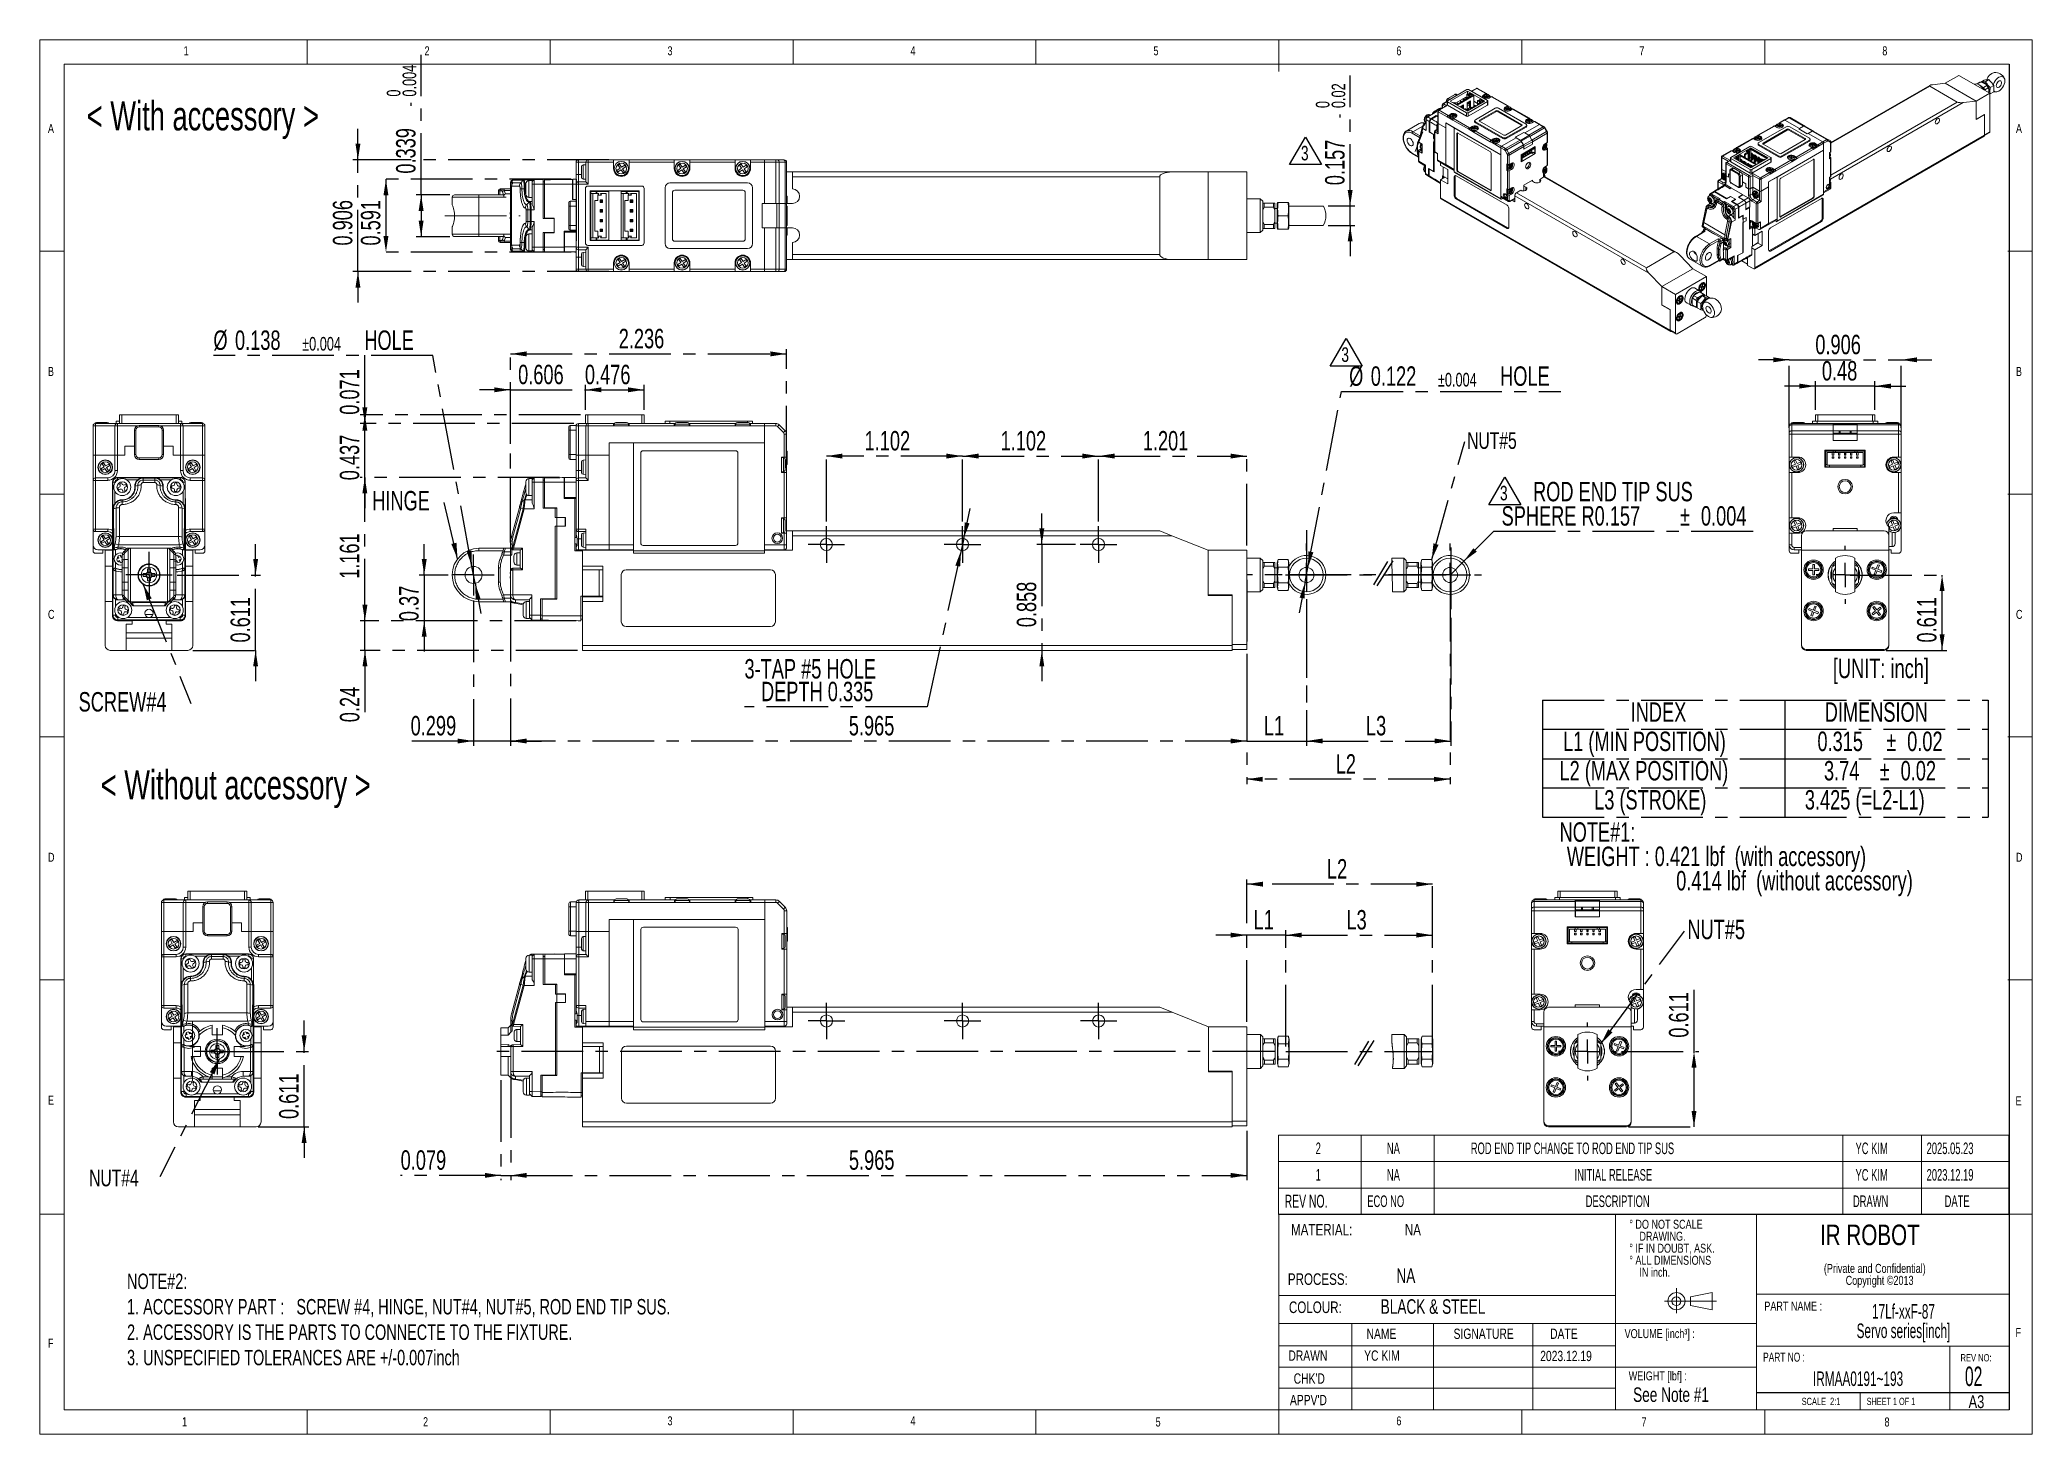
# Model space of a CAD drawing. Header units: inches. Extents: x 0.2 to 16.3, y 0.2 to 11.5.
import ezdxf

# ---------------------------------------------------------------- set-up
doc = ezdxf.new("R2010")
doc.units = ezdxf.units.IN
doc.header["$MEASUREMENT"] = 0
doc.linetypes.add('CENTERX2', pattern=[0.8, 0.5, -0.1, 0.1, -0.1])
for name, color, linetype in [('CENTER_LINE', 7, 'CENTERX2'), ('DIMENSION', 7, 'Continuous'), ('NOTES', 7, 'Continuous')]:
    doc.layers.add(name, color=color, linetype=linetype)
doc.styles.add('SLDTEXTSTYLE0', font='TXT', dxfattribs={"width": 0.7})
doc.styles.add('SLDTEXTSTYLE1', font='TXT', dxfattribs={"width": 0.75})
doc.styles.add('SLDTEXTSTYLE2', font='TXT', dxfattribs={"width": 0.6875})
doc.styles.add('SLDTEXTSTYLE3', font='TXT', dxfattribs={"width": 0.605})
doc.styles.add('SLDTEXTSTYLE4', font='TXT', dxfattribs={"width": 0.694444})
doc.dimstyles.new('SLDDIMSTYLE0', dxfattribs={"dimtxt": 0.15748, "dimasz": 0.13, "dimexe": 0, "dimexo": 0.0625, "dimgap": 0.03937, "dimtad": 0, "dimtih": 1, "dimtoh": 1, "dimdec": 3, "dimrnd": 1e-09, "dimdsep": 46, "dimtxsty": 'SLDTEXTSTYLE0', "dimsah": 1, "dimcen": 0, "dimadec": 0, "dimazin": 2, "dimtol": 1, "dimtp": 0.003937, "dimtm": 0.003937, "dimtfac": 1, "dimtdec": 3, "dimtmove": 0, "dimatfit": 3, "dimfxl": 1, "dimfrac": 2, "dimtolj": 1, "dimarcsym": 0})
doc.dimstyles.new('SLDDIMSTYLE1', dxfattribs={"dimtxt": 0.15748, "dimasz": 0.13, "dimexe": 0, "dimexo": 0.0625, "dimgap": 0.03937, "dimtad": 0, "dimtih": 1, "dimtoh": 1, "dimdec": 3, "dimrnd": 1e-09, "dimzin": 12, "dimdsep": 46, "dimtxsty": 'SLDTEXTSTYLE0', "dimsah": 1, "dimcen": 0, "dimadec": 0, "dimazin": 3, "dimtfac": 1, "dimtdec": 3, "dimtmove": 0, "dimatfit": 3, "dimfxl": 1, "dimfrac": 2, "dimtolj": 1, "dimtzin": 12, "dimarcsym": 0})
doc.dimstyles.new('SLDDIMSTYLE10', dxfattribs={"dimtxt": 0.15748, "dimasz": 0.13, "dimexe": 0, "dimexo": 0.0625, "dimgap": 0.03937, "dimtad": 0, "dimtih": 1, "dimtoh": 1, "dimdec": 3, "dimrnd": 1e-09, "dimzin": 12, "dimdsep": 46, "dimtxsty": 'SLDTEXTSTYLE0', "dimsah": 1, "dimcen": 0, "dimadec": 0, "dimazin": 3, "dimtfac": 1, "dimtdec": 3, "dimtofl": 0, "dimtmove": 0, "dimatfit": 3, "dimfxl": 1, "dimfrac": 2, "dimtolj": 1, "dimtzin": 12, "dimarcsym": 0})
doc.dimstyles.new('SLDDIMSTYLE2', dxfattribs={"dimtxt": 0.15748, "dimasz": 0.13, "dimexe": 0, "dimexo": 0.0625, "dimgap": 0.03937, "dimtad": 1, "dimdec": 3, "dimrnd": 1e-09, "dimdsep": 46, "dimtxsty": 'SLDTEXTSTYLE0', "dimsah": 1, "dimcen": 0.09, "dimadec": 0, "dimazin": 2, "dimtfac": 1, "dimtdec": 3, "dimtmove": 0, "dimatfit": 0, "dimfxl": 1, "dimfrac": 2, "dimtolj": 1, "dimtzin": 12, "dimarcsym": 0})
doc.dimstyles.new('SLDDIMSTYLE3', dxfattribs={"dimtxt": 0.15748, "dimasz": 0.13, "dimexe": 0, "dimexo": 0.0625, "dimgap": 0.03937, "dimtad": 1, "dimdec": 3, "dimrnd": 1e-09, "dimzin": 12, "dimdsep": 46, "dimtxsty": 'SLDTEXTSTYLE0', "dimsah": 1, "dimcen": 0.09, "dimadec": 0, "dimazin": 3, "dimtfac": 1, "dimtdec": 3, "dimtofl": 0, "dimtmove": 0, "dimatfit": 3, "dimfxl": 1, "dimfrac": 2, "dimtolj": 1, "dimtzin": 12, "dimarcsym": 0})
doc.dimstyles.new('SLDDIMSTYLE4', dxfattribs={"dimtxt": 0.15748, "dimasz": 0.13, "dimexe": 0, "dimexo": 0.0625, "dimgap": 0.03937, "dimtad": 1, "dimdec": 3, "dimrnd": 1e-09, "dimzin": 12, "dimdsep": 46, "dimtxsty": 'SLDTEXTSTYLE0', "dimsah": 1, "dimcen": 0.09, "dimadec": 0, "dimazin": 3, "dimtfac": 1, "dimtdec": 3, "dimtmove": 0, "dimatfit": 0, "dimfxl": 1, "dimfrac": 2, "dimtolj": 1, "dimtzin": 12, "dimarcsym": 0})
doc.dimstyles.new('SLDDIMSTYLE5', dxfattribs={"dimtxt": 0.15748, "dimasz": 0.13, "dimexe": 0, "dimexo": 0.0625, "dimgap": 0.03937, "dimtad": 1, "dimrnd": 1e-09, "dimdsep": 46, "dimtxsty": 'SLDTEXTSTYLE0', "dimsah": 1, "dimcen": 0.09, "dimadec": 0, "dimazin": 2, "dimtfac": 1, "dimtmove": 0, "dimatfit": 0, "dimfxl": 1, "dimfrac": 2, "dimtolj": 1, "dimtzin": 12, "dimarcsym": 0})
doc.dimstyles.new('SLDDIMSTYLE6', dxfattribs={"dimtxt": 0.15748, "dimasz": 0.13, "dimexe": 0, "dimexo": 0.0625, "dimgap": 0.03937, "dimtad": 1, "dimdec": 3, "dimrnd": 1e-09, "dimdsep": 46, "dimtxsty": 'SLDTEXTSTYLE0', "dimsah": 1, "dimcen": 0.09, "dimadec": 0, "dimazin": 2, "dimtfac": 1, "dimtdec": 3, "dimtofl": 0, "dimtmove": 0, "dimatfit": 3, "dimfxl": 1, "dimfrac": 2, "dimtolj": 1, "dimtzin": 12, "dimarcsym": 0})
doc.dimstyles.new('SLDDIMSTYLE7', dxfattribs={"dimtxt": 0.18, "dimasz": 0.13, "dimexe": 0, "dimexo": 0.0625, "dimgap": 0, "dimtad": 0, "dimtih": 1, "dimtoh": 1, "dimdec": 0, "dimrnd": 1e-09, "dimzin": 0, "dimdsep": 46, "dimtxsty": 'Standard', "dimsah": 1, "dimcen": 0.09, "dimadec": 0, "dimazin": 0, "dimtfac": 0.13, "dimtdec": 0, "dimtofl": 0, "dimtmove": 0, "dimatfit": 3, "dimfxl": 1, "dimfrac": 2, "dimtolj": 1, "dimtzin": 0, "dimarcsym": 0})
doc.dimstyles.new('SLDDIMSTYLE8', dxfattribs={"dimtxt": 0.15748, "dimasz": 0.13, "dimexe": 0, "dimexo": 0.0625, "dimgap": 0.03937, "dimtad": 1, "dimdec": 3, "dimrnd": 1e-09, "dimdsep": 46, "dimtxsty": 'SLDTEXTSTYLE0', "dimsah": 1, "dimcen": 0.09, "dimadec": 0, "dimazin": 2, "dimtol": 1, "dimtm": 0.003937, "dimtfac": 1, "dimtdec": 3, "dimtofl": 0, "dimtmove": 0, "dimatfit": 3, "dimfxl": 1, "dimfrac": 2, "dimtolj": 1, "dimarcsym": 0})
doc.dimstyles.new('SLDDIMSTYLE9', dxfattribs={"dimtxt": 0.15748, "dimasz": 0.13, "dimexe": 0, "dimexo": 0.0625, "dimgap": 0.03937, "dimtad": 1, "dimdec": 3, "dimrnd": 1e-09, "dimdsep": 46, "dimtxsty": 'SLDTEXTSTYLE0', "dimsah": 1, "dimcen": 0.09, "dimadec": 0, "dimazin": 2, "dimtol": 1, "dimtm": 0.019685, "dimtfac": 1, "dimtdec": 3, "dimtmove": 0, "dimatfit": 0, "dimfxl": 1, "dimfrac": 2, "dimtolj": 1, "dimarcsym": 0})

msp = doc.modelspace()

# ---------------------------------------------------------------- texts
at = {"color": 7, "linetype": 'Continuous', "lineweight": 0}
for s, insert, char_height, attachment_point, style in [('1', (1.3615, 11.4436), 0.0729, 1, 'SLDTEXTSTYLE1'), ('2', (3.3136, 11.4436), 0.0729, 1, 'SLDTEXTSTYLE1'), ('3', (5.2822, 11.4436), 0.0729, 1, 'SLDTEXTSTYLE1'), ('4', (7.2507, 11.4436), 0.0729, 1, 'SLDTEXTSTYLE1'), ('5', (9.2192, 11.4436), 0.0729, 1, 'SLDTEXTSTYLE1'), ('6', (11.1877, 11.4436), 0.0729, 1, 'SLDTEXTSTYLE1'), ('7', (13.1562, 11.4436), 0.0729, 1, 'SLDTEXTSTYLE1'), ('8', (15.1247, 11.4436), 0.0729, 1, 'SLDTEXTSTYLE1'), ('A', (0.2625, 10.8137), 0.0729, 1, 'SLDTEXTSTYLE1'), ('A', (16.2073, 10.8137), 0.0729, 1, 'SLDTEXTSTYLE1'), ('B', (0.2625, 8.8452), 0.0729, 1, 'SLDTEXTSTYLE1'), ('B', (16.2073, 8.8452), 0.0729, 1, 'SLDTEXTSTYLE1'), ('C', (0.2625, 6.8767), 0.0729, 1, 'SLDTEXTSTYLE1'), ('C', (16.2073, 6.8767), 0.0729, 1, 'SLDTEXTSTYLE1'), ('D', (0.2625, 4.9082), 0.0729, 1, 'SLDTEXTSTYLE1'), ('D', (16.2073, 4.9082), 0.0729, 1, 'SLDTEXTSTYLE1'), ('E', (0.2625, 2.9397), 0.0729, 1, 'SLDTEXTSTYLE1'), ('E', (16.2042, 2.9345), 0.0729, 1, 'SLDTEXTSTYLE1'), ('MATERIAL:', (10.3338, 1.9007), 0.09375, 1, 'SLDTEXTSTYLE1'), ('NA', (11.3214, 1.9007), 0.09375, 2, 'SLDTEXTSTYLE1'), ('PROCESS:', (10.3082, 1.5003), 0.09375, 1, 'SLDTEXTSTYLE1'), ('PART NAME :', (14.1688, 1.2713), 0.072917, 1, 'SLDTEXTSTYLE1'), ('F', (0.2625, 0.9712), 0.0729, 1, 'SLDTEXTSTYLE1'), ('NAME', (10.9459, 1.0522), 0.08333, 1, 'SLDTEXTSTYLE1'), ('SIGNATURE', (11.651, 1.0522), 0.08333, 1, 'SLDTEXTSTYLE1'), ('DATE', (12.4332, 1.0522), 0.08333, 1, 'SLDTEXTSTYLE1'), ('VOLUME [inch³] :', (13.0367, 1.0481), 0.072917, 1, 'SLDTEXTSTYLE1'), ('DRAWN', (10.3125, 0.8753), 0.08333, 1, 'SLDTEXTSTYLE1'), ('2023.12.19', (12.3528, 0.8722), 0.08333, 1, 'SLDTEXTSTYLE1'), ('REV NO:', (15.7582, 0.8455), 0.05906, 1, 'SLDTEXTSTYLE1'), ("CHK'D", (10.3553, 0.6894), 0.08333, 1, 'SLDTEXTSTYLE1'), ('IRMAA0191~193', (14.928, 0.7053), 0.11811, 2, 'SLDTEXTSTYLE3'), ("APPV'D", (10.3253, 0.5149), 0.08333, 1, 'SLDTEXTSTYLE1'), ('SCALE  2:1', (14.471, 0.4918), 0.05906, 1, 'SLDTEXTSTYLE0'), ('SHEET 1 OF 1', (14.9977, 0.4918), 0.059055, 1, 'SLDTEXTSTYLE2'), ('A3', (15.8233, 0.5121), 0.10417, 1, 'SLDTEXTSTYLE1'), ('1', (1.3495, 0.3344), 0.0729, 1, 'SLDTEXTSTYLE1'), ('2', (3.3016, 0.3344), 0.0729, 1, 'SLDTEXTSTYLE1'), ('3', (5.2822, 0.3413), 0.0729, 1, 'SLDTEXTSTYLE1'), ('4', (7.2507, 0.3413), 0.0729, 1, 'SLDTEXTSTYLE1'), ('5', (9.2367, 0.332), 0.0729, 1, 'SLDTEXTSTYLE1')]:
    msp.add_mtext(s, dxfattribs=dict(at, insert=insert, char_height=char_height, attachment_point=attachment_point, style=style))
at = {"layer": 'CENTER_LINE', "attachment_point": 1}
for s, insert, char_height, style in [('< With accessory >', (0.5771, 10.9985), 0.23622, 'SLDTEXTSTYLE0'), ('[UNIT: inch]', (14.7243, 6.4812), 0.15748, 'SLDTEXTSTYLE0'), ('< Without accessory >', (0.69, 5.5773), 0.23622, 'SLDTEXTSTYLE0'), ('NA', (11.1877, 1.5398), 0.11811, 'SLDTEXTSTYLE0'), ('BLACK & STEEL', (11.0601, 1.2902), 0.11811, 'SLDTEXTSTYLE0'), ('02', (15.7936, 0.7445), 0.15748, 'SLDTEXTSTYLE3'), ('See Note #1', (13.1054, 0.5761), 0.11811, 'SLDTEXTSTYLE0')]:
    msp.add_mtext(s, dxfattribs=dict(at, insert=insert, char_height=char_height, style=style))
at = {"layer": 'NOTES', "attachment_point": 1}
for s, insert, char_height, style in [('IR ROBOT', (14.6199, 1.8951), 0.16667, 'SLDTEXTSTYLE1'), ('COLOUR:', (10.3168, 1.2721), 0.09375, 'SLDTEXTSTYLE1'), ('F', (16.2042, 1.0567), 0.0729, 'SLDTEXTSTYLE1'), ('YC KIM', (10.9266, 0.8753), 0.08333, 'SLDTEXTSTYLE1'), ('PART NO :', (14.1589, 0.8575), 0.07292, 'SLDTEXTSTYLE4'), ('WEIGHT [lbf] :', (13.0699, 0.7055), 0.072917, 'SLDTEXTSTYLE1'), ('6', (11.1877, 0.3413), 0.0729, 'SLDTEXTSTYLE1'), ('7', (13.1737, 0.332), 0.0729, 'SLDTEXTSTYLE1'), ('8', (15.1422, 0.332), 0.0729, 'SLDTEXTSTYLE1')]:
    msp.add_mtext(s, dxfattribs=dict(at, insert=insert, char_height=char_height, style=style))

# ---------------------------------------------------------------- blocks, each defined once
blk = doc.blocks.new('SW_NOTE_0')
at = {"layer": 'CENTER_LINE', "color": 0, "attachment_point": 1, "style": 'SLDTEXTSTYLE0'}
for s, insert, char_height in [('NOTE#1:', (0.059, 0.203), 0.1575), ('WEIGHT : 0.421 lbf  (with accessory)', (0.118, 0.006), 0.15748), ('0.414 lbf  (without accessory)', (1.004, -0.191), 0.15748)]:
    blk.add_mtext(s, dxfattribs=dict(at, insert=insert, char_height=char_height))
blk = doc.blocks.new('SW_NOTE_0_1')
at = {"layer": 'CENTER_LINE', "color": 0, "char_height": 0.125, "attachment_point": 1, "style": 'SLDTEXTSTYLE0'}
for s, insert in [('NOTE#2:', (0, 0.161)), ('1. ACCESSORY PART :   SCREW #4, HINGE, NUT#4, NUT#5, ROD END TIP SUS.', (0, -0.045)), ('2. ACCESSORY IS THE PARTS TO CONNECTE TO THE FIXTURE.', (0, -0.251)), ('3. UNSPECIFIED TOLERANCES ARE +/-0.007inch', (0, -0.457))]:
    blk.add_mtext(s, dxfattribs=dict(at, insert=insert))
blk = doc.blocks.new('SW_NOTE_0_2')
at = {"color": 0, "linetype": 'Continuous', "lineweight": 0, "char_height": 0.07292, "attachment_point": 2, "style": 'SLDTEXTSTYLE1'}
for s, insert in [('(Private and Confidential)', (0.606, 0.094)), ('Copyright ©2013', (0.645, -0.003))]:
    blk.add_mtext(s, dxfattribs=dict(at, insert=insert))
blk = doc.blocks.new('SW_NOTE_0_3')
at = {"color": 0, "linetype": 'Continuous', "lineweight": 0, "char_height": 0.11811, "attachment_point": 2, "style": 'SLDTEXTSTYLE3'}
for s, insert in [('Servo series[inch]', (0.426, -0.005)), ('17Lf-xxF-87', (0.426, 0.152))]:
    blk.add_mtext(s, dxfattribs=dict(at, insert=insert))
blk = doc.blocks.new('SW_NOTE_0_4')
at = {"color": 0, "linetype": 'Continuous', "lineweight": 0, "attachment_point": 1, "style": 'SLDTEXTSTYLE1'}
for s, insert, char_height in [('%%d DO NOT SCALE', (0, 0.094), 0.07292), ('%%d IF IN DOUBT, ASK.', (0, -0.1), 0.07292), ('DRAWING.', (0.082, -0.003), 0.0729), ('%%d ALL DIMENSIONS', (0, -0.198), 0.07292), ('IN inch.', (0.082, -0.295), 0.0729)]:
    blk.add_mtext(s, dxfattribs=dict(at, insert=insert, char_height=char_height))
blk = doc.blocks.new('SW_TABLEANNOTATION_0')
at = {"layer": 'CENTER_LINE', "color": 0}
for p, q in [((0, 0), (0, -0.236)), ((0, 0), (1.964, 0)), ((1.964, 0), (1.964, -0.236)), ((1.964, 0), (3.611, 0)), ((3.611, 0), (3.611, -0.236)), ((0, -0.236), (0, -0.476)), ((0, -0.236), (1.964, -0.236)), ((1.964, -0.236), (1.964, -0.476)), ((1.964, -0.236), (3.611, -0.236)), ((3.611, -0.236), (3.611, -0.476)), ((0, -0.476), (0, -0.712)), ((0, -0.476), (1.964, -0.476)), ((1.964, -0.476), (1.964, -0.712)), ((1.964, -0.476), (3.611, -0.476)), ((3.611, -0.476), (3.611, -0.712)), ((0, -0.712), (0, -0.948)), ((0, -0.712), (1.964, -0.712)), ((1.964, -0.712), (1.964, -0.948)), ((1.964, -0.712), (3.611, -0.712)), ((3.611, -0.712), (3.611, -0.948)), ((0, -0.948), (1.964, -0.948)), ((1.964, -0.948), (3.611, -0.948))]:
    blk.add_line(p, q, dxfattribs=at)
at = {"layer": 'CENTER_LINE', "color": 0, "attachment_point": 1, "style": 'SLDTEXTSTYLE0'}
for s, insert, char_height in [('INDEX', (0.715, -0.019), 0.1575), ('DIMENSION', (2.287, -0.019), 0.1575), ('L1 (MIN POSITION)', (0.167, -0.256), 0.15748), ('0.315', (2.228, -0.256), 0.1575), ('%%p', (2.786, -0.256), 0.1575), ('0.02', (2.955, -0.256), 0.1575), ('L2 (MAX POSITION)', (0.138, -0.494), 0.15748), ('3.74', (2.281, -0.494), 0.1575), ('%%p', (2.732, -0.494), 0.1575), ('0.02', (2.902, -0.494), 0.1575), ('L3 (STROKE)', (0.419, -0.73), 0.15748), ('3.425 (=L2-L1)', (2.126, -0.73), 0.15748)]:
    blk.add_mtext(s, dxfattribs=dict(at, insert=insert, char_height=char_height))
blk = doc.blocks.new('SW_TABLEANNOTATION_1')
at = {"color": 0, "linetype": 'Continuous', "lineweight": 18}
for p, q in [((0, 0), (0, -0.215)), ((0, 0), (0.669, 0)), ((0.669, 0), (0.669, -0.215)), ((0.669, 0), (1.259, 0)), ((1.259, 0), (1.259, -0.215)), ((1.259, 0), (4.571, 0)), ((4.571, 0), (4.571, -0.215)), ((4.571, 0), (5.208, 0)), ((5.208, 0), (5.208, -0.215)), ((5.208, 0), (5.916, 0)), ((5.916, 0), (5.916, -0.215)), ((0, -0.215), (0, -0.43)), ((0, -0.215), (0.669, -0.215)), ((0.669, -0.215), (0.669, -0.43)), ((0.669, -0.215), (1.259, -0.215)), ((1.259, -0.215), (1.259, -0.43)), ((1.259, -0.215), (4.571, -0.215)), ((4.571, -0.215), (4.571, -0.43)), ((4.571, -0.215), (5.208, -0.215)), ((5.208, -0.215), (5.208, -0.43)), ((5.208, -0.215), (5.916, -0.215)), ((5.916, -0.215), (5.916, -0.43)), ((0, -0.43), (0, -0.645)), ((0, -0.43), (0.669, -0.43)), ((0.669, -0.43), (0.669, -0.645)), ((0.669, -0.43), (1.259, -0.43)), ((1.259, -0.43), (1.259, -0.645)), ((1.259, -0.43), (4.571, -0.43)), ((4.571, -0.43), (4.571, -0.645)), ((4.571, -0.43), (5.208, -0.43)), ((5.208, -0.43), (5.208, -0.645)), ((5.208, -0.43), (5.916, -0.43)), ((5.916, -0.43), (5.916, -0.645)), ((0, -0.645), (0.669, -0.645)), ((0.669, -0.645), (1.259, -0.645)), ((1.259, -0.645), (4.571, -0.645)), ((4.571, -0.645), (5.208, -0.645)), ((5.208, -0.645), (5.916, -0.645))]:
    blk.add_line(p, q, dxfattribs=at)
at = {"color": 0, "linetype": 'Continuous', "lineweight": 0, "attachment_point": 1, "style": 'SLDTEXTSTYLE3'}
for s, insert, char_height in [('2', (0.3, -0.061), 0.0938), ('NA', (0.877, -0.061), 0.0938), ('ROD END TIP CHANGE TO ROD END TIP SUS', (1.557, -0.061), 0.09375), ('YC KIM', (4.674, -0.061), 0.0938), ('2025.05.23', (5.25, -0.061), 0.0938), ('1', (0.3, -0.276), 0.0938), ('NA', (0.877, -0.276), 0.0938), ('INITIAL RELEASE', (2.398, -0.276), 0.09375), ('YC KIM', (4.674, -0.276), 0.0938), ('2023.12.19', (5.25, -0.276), 0.0938), ('REV NO.', (0.049, -0.484), 0.1042), ('ECO NO', (0.718, -0.49), 0.0938), ('DESCRIPTION', (2.488, -0.49), 0.09375), ('DRAWN', (4.653, -0.49), 0.0938), ('DATE', (5.396, -0.49), 0.0938)]:
    blk.add_mtext(s, dxfattribs=dict(at, insert=insert, char_height=char_height))
blk = doc.blocks.new('_D')
at = {"layer": 'CENTER_LINE'}
for p, q in [((3.38, 8.938), (1.603, 8.938)), ((3.698, 7.227), (3.38, 8.938)), ((3.724, 7.092), (3.698, 7.227)), ((3.724, 7.092), (3.769, 6.846))]:
    blk.add_line(p, q, dxfattribs=at)
for points in [[(3.698, 7.227), (3.694, 7.359), (3.655, 7.351)], [(3.724, 7.092), (3.728, 6.96), (3.767, 6.968)]]:
    blk.add_solid(points, dxfattribs=at)
at = {"layer": 'CENTER_LINE', "attachment_point": 1, "style": 'SLDTEXTSTYLE0'}
for s, insert, char_height in [('%%c', (1.603, 9.141), 0.1575), ('0.138', (1.778, 9.141), 0.1575), ('±0.004', (2.322, 9.088), 0.1102), ('HOLE', (2.826, 9.141), 0.1575)]:
    blk.add_mtext(s, dxfattribs=dict(at, insert=insert, char_height=char_height))
blk = doc.blocks.new('_D_1')
at = {"layer": 'CENTER_LINE'}
for p, q in [((7.682, 7.455), (7.735, 7.699)), ((7.682, 7.455), (7.661, 7.359)), ((7.661, 7.359), (7.385, 6.091)), ((7.385, 6.091), (5.906, 6.091))]:
    blk.add_line(p, q, dxfattribs=at)
for points in [[(7.682, 7.455), (7.729, 7.578), (7.69, 7.586)], [(7.661, 7.359), (7.614, 7.236), (7.653, 7.227)]]:
    blk.add_solid(points, dxfattribs=at)
at = {"layer": 'CENTER_LINE', "char_height": 0.15748, "attachment_point": 1, "style": 'SLDTEXTSTYLE0'}
for s, insert in [('3-TAP #5 HOLE', (5.906, 6.478)), ('DEPTH 0.335', (6.04, 6.294))]:
    blk.add_mtext(s, dxfattribs=dict(at, insert=insert))
blk = doc.blocks.new('_D_2')
at = {"layer": 'CENTER_LINE'}
for p, q in [((3.711, 6.953), (3.711, 5.775)), ((4.01, 6.958), (4.01, 5.775)), ((3.711, 5.814), (3.201, 5.814)), ((4.01, 5.814), (3.711, 5.814)), ((4.01, 5.814), (4.26, 5.814))]:
    blk.add_line(p, q, dxfattribs=at)
for points in [[(3.711, 5.814), (3.581, 5.834), (3.581, 5.794)], [(4.01, 5.814), (4.14, 5.794), (4.14, 5.834)]]:
    blk.add_solid(points, dxfattribs=at)
at = {"layer": 'CENTER_LINE', "insert": (3.201, 6.017), "char_height": 0.1575, "attachment_point": 1, "style": 'SLDTEXTSTYLE0'}
blk.add_mtext('0.299', dxfattribs=at)
blk = doc.blocks.new('_D_3')
at = {"layer": 'CENTER_LINE'}
for p, q in [((8.315, 7.407), (8.315, 7.657)), ((8.587, 7.407), (8.275, 7.407)), ((8.315, 7.407), (8.315, 6.548)), ((8.315, 6.548), (8.315, 6.298))]:
    blk.add_line(p, q, dxfattribs=at)
for points in [[(8.315, 7.407), (8.335, 7.537), (8.295, 7.537)], [(8.315, 6.548), (8.295, 6.418), (8.335, 6.418)]]:
    blk.add_solid(points, dxfattribs=at)
at = {"layer": 'CENTER_LINE', "insert": (8.112, 6.736), "char_height": 0.1575, "attachment_point": 1, "rotation": 90, "style": 'SLDTEXTSTYLE0'}
blk.add_mtext('0.858', dxfattribs=at)
blk = doc.blocks.new('_D_4')
at = {"layer": 'CENTER_LINE'}
for p, q in [((4.01, 6.958), (4.01, 5.775)), ((9.975, 6.517), (9.975, 5.775)), ((9.975, 5.814), (4.01, 5.814))]:
    blk.add_line(p, q, dxfattribs=at)
for points in [[(4.01, 5.814), (4.14, 5.794), (4.14, 5.834)], [(9.975, 5.814), (9.845, 5.834), (9.845, 5.794)]]:
    blk.add_solid(points, dxfattribs=at)
at = {"layer": 'CENTER_LINE', "insert": (6.751, 6.017), "char_height": 0.1575, "attachment_point": 1, "style": 'SLDTEXTSTYLE0'}
blk.add_mtext('5.965', dxfattribs=at)
blk = doc.blocks.new('_D_5')
at = {"layer": 'CENTER_LINE'}
for p, q in [((10.459, 6.864), (10.459, 5.775)), ((9.975, 6.517), (9.975, 5.775)), ((9.975, 5.814), (9.725, 5.814)), ((9.975, 5.814), (10.459, 5.814)), ((10.459, 5.814), (10.709, 5.814))]:
    blk.add_line(p, q, dxfattribs=at)
for points in [[(9.975, 5.814), (9.845, 5.834), (9.845, 5.794)], [(10.459, 5.814), (10.589, 5.794), (10.589, 5.834)]]:
    blk.add_solid(points, dxfattribs=at)
at = {"layer": 'CENTER_LINE', "insert": (10.114, 6.017), "char_height": 0.1575, "attachment_point": 1, "style": 'SLDTEXTSTYLE0'}
blk.add_mtext('L1', dxfattribs=at)
blk = doc.blocks.new('_D_6')
at = {"layer": 'CENTER_LINE'}
for p, q in [((3.311, 7.159), (3.311, 7.409)), ((3.504, 7.159), (3.271, 7.159)), ((3.311, 7.159), (3.311, 6.789)), ((4.542, 6.789), (3.271, 6.789)), ((3.311, 6.789), (3.311, 6.539))]:
    blk.add_line(p, q, dxfattribs=at)
for points in [[(3.311, 7.159), (3.331, 7.289), (3.291, 7.289)], [(3.311, 6.789), (3.291, 6.659), (3.331, 6.659)]]:
    blk.add_solid(points, dxfattribs=at)
at = {"layer": 'CENTER_LINE', "insert": (3.108, 6.785), "char_height": 0.1575, "attachment_point": 1, "rotation": 90, "style": 'SLDTEXTSTYLE0'}
blk.add_mtext('0.37', dxfattribs=at)
blk = doc.blocks.new('_D_7')
at = {"layer": 'CENTER_LINE'}
for p, q in [((4.408, 7.95), (2.791, 7.95)), ((2.83, 6.789), (2.83, 7.95)), ((4.542, 6.789), (2.791, 6.789))]:
    blk.add_line(p, q, dxfattribs=at)
for points in [[(2.83, 7.95), (2.81, 7.82), (2.85, 7.82)], [(2.83, 6.789), (2.85, 6.919), (2.81, 6.919)]]:
    blk.add_solid(points, dxfattribs=at)
at = {"layer": 'CENTER_LINE', "insert": (2.627, 7.128), "char_height": 0.1575, "attachment_point": 1, "rotation": 90, "style": 'SLDTEXTSTYLE0'}
blk.add_mtext('1.161', dxfattribs=at)
blk = doc.blocks.new('_D_8')
at = {"layer": 'CENTER_LINE'}
for p, q in [((2.83, 8.387), (2.83, 8.637)), ((4.522, 8.387), (2.791, 8.387)), ((2.83, 7.95), (2.83, 8.387)), ((4.408, 7.95), (2.791, 7.95)), ((2.83, 7.95), (2.83, 7.7))]:
    blk.add_line(p, q, dxfattribs=at)
for points in [[(2.83, 8.387), (2.85, 8.517), (2.81, 8.517)], [(2.83, 7.95), (2.81, 7.82), (2.85, 7.82)]]:
    blk.add_solid(points, dxfattribs=at)
at = {"layer": 'CENTER_LINE', "insert": (2.627, 7.927), "char_height": 0.1575, "attachment_point": 1, "rotation": 90, "style": 'SLDTEXTSTYLE0'}
blk.add_mtext('0.437', dxfattribs=at)
blk = doc.blocks.new('_D_9')
at = {"layer": 'CENTER_LINE'}
for p, q in [((2.83, 8.458), (2.83, 8.941)), ((4.577, 8.458), (2.791, 8.458)), ((2.83, 8.387), (2.83, 8.458)), ((4.522, 8.387), (2.791, 8.387))]:
    blk.add_line(p, q, dxfattribs=at)
for points in [[(2.83, 8.387), (2.85, 8.517), (2.81, 8.517)], [(2.83, 8.458), (2.81, 8.328), (2.85, 8.328)]]:
    blk.add_solid(points, dxfattribs=at)
at = {"layer": 'CENTER_LINE', "insert": (2.627, 8.458), "char_height": 0.1575, "attachment_point": 1, "rotation": 90, "style": 'SLDTEXTSTYLE0'}
blk.add_mtext('0.071', dxfattribs=at)
blk = doc.blocks.new('_D_10')
at = {"layer": 'CENTER_LINE'}
for p, q in [((4.01, 8.66), (3.76, 8.66)), ((4.01, 7.443), (4.01, 8.699)), ((4.01, 8.66), (4.617, 8.66)), ((4.617, 8.497), (4.617, 8.699)), ((4.617, 8.66), (4.867, 8.66))]:
    blk.add_line(p, q, dxfattribs=at)
for points in [[(4.01, 8.66), (3.88, 8.68), (3.88, 8.64)], [(4.617, 8.66), (4.747, 8.64), (4.747, 8.68)]]:
    blk.add_solid(points, dxfattribs=at)
at = {"layer": 'CENTER_LINE', "insert": (4.072, 8.863), "char_height": 0.1575, "attachment_point": 1, "style": 'SLDTEXTSTYLE0'}
blk.add_mtext('0.606', dxfattribs=at)
blk = doc.blocks.new('_D_11')
at = {"layer": 'CENTER_LINE'}
for p, q in [((4.617, 8.497), (4.617, 8.699)), ((4.617, 8.66), (5.093, 8.66)), ((5.093, 8.497), (5.093, 8.699))]:
    blk.add_line(p, q, dxfattribs=at)
for points in [[(4.617, 8.66), (4.747, 8.64), (4.747, 8.68)], [(5.093, 8.66), (4.963, 8.68), (4.963, 8.64)]]:
    blk.add_solid(points, dxfattribs=at)
at = {"layer": 'CENTER_LINE', "insert": (4.613, 8.863), "char_height": 0.1575, "attachment_point": 1, "style": 'SLDTEXTSTYLE0'}
blk.add_mtext('0.476', dxfattribs=at)
blk = doc.blocks.new('_D_12')
at = {"layer": 'CENTER_LINE'}
for p, q in [((4.01, 7.423), (4.01, 8.99)), ((4.01, 8.951), (6.246, 8.951)), ((6.246, 8.029), (6.246, 8.99))]:
    blk.add_line(p, q, dxfattribs=at)
for points in [[(4.01, 8.951), (4.14, 8.931), (4.14, 8.971)], [(6.246, 8.951), (6.116, 8.971), (6.116, 8.931)]]:
    blk.add_solid(points, dxfattribs=at)
at = {"layer": 'CENTER_LINE', "insert": (4.887, 9.154), "char_height": 0.1575, "attachment_point": 1, "style": 'SLDTEXTSTYLE0'}
blk.add_mtext('2.236', dxfattribs=at)
blk = doc.blocks.new('_D_13')
at = {"layer": 'CENTER_LINE'}
for p, q in [((6.569, 7.594), (6.569, 8.162)), ((7.672, 8.123), (6.569, 8.123)), ((7.672, 7.594), (7.672, 8.162))]:
    blk.add_line(p, q, dxfattribs=at)
for points in [[(6.569, 8.123), (6.699, 8.103), (6.699, 8.143)], [(7.672, 8.123), (7.542, 8.143), (7.542, 8.103)]]:
    blk.add_solid(points, dxfattribs=at)
at = {"layer": 'CENTER_LINE', "insert": (6.879, 8.326), "char_height": 0.1575, "attachment_point": 1, "style": 'SLDTEXTSTYLE0'}
blk.add_mtext('1.102', dxfattribs=at)
blk = doc.blocks.new('_D_14')
at = {"layer": 'CENTER_LINE'}
for p, q in [((7.672, 7.594), (7.672, 8.162)), ((7.672, 8.123), (8.774, 8.123)), ((8.774, 7.594), (8.774, 8.162))]:
    blk.add_line(p, q, dxfattribs=at)
for points in [[(7.672, 8.123), (7.802, 8.103), (7.802, 8.143)], [(8.774, 8.123), (8.644, 8.143), (8.644, 8.103)]]:
    blk.add_solid(points, dxfattribs=at)
at = {"layer": 'CENTER_LINE', "insert": (7.981, 8.326), "char_height": 0.1575, "attachment_point": 1, "style": 'SLDTEXTSTYLE0'}
blk.add_mtext('1.102', dxfattribs=at)
blk = doc.blocks.new('_D_15')
at = {"layer": 'CENTER_LINE'}
for p, q in [((8.774, 7.594), (8.774, 8.162)), ((8.774, 8.123), (9.975, 8.123)), ((9.975, 7.399), (9.975, 8.162))]:
    blk.add_line(p, q, dxfattribs=at)
for points in [[(8.774, 8.123), (8.904, 8.103), (8.904, 8.143)], [(9.975, 8.123), (9.845, 8.143), (9.845, 8.103)]]:
    blk.add_solid(points, dxfattribs=at)
at = {"layer": 'CENTER_LINE', "insert": (9.133, 8.326), "char_height": 0.1575, "attachment_point": 1, "style": 'SLDTEXTSTYLE0'}
blk.add_mtext('1.201', dxfattribs=at)
blk = doc.blocks.new('_D_16')
at = {"layer": 'CENTER_LINE'}
for p, q in [((10.471, 7.219), (10.743, 8.647)), ((10.743, 8.647), (12.52, 8.647)), ((10.448, 7.1), (10.471, 7.219)), ((10.448, 7.1), (10.401, 6.854))]:
    blk.add_line(p, q, dxfattribs=at)
for points in [[(10.471, 7.219), (10.515, 7.343), (10.475, 7.351)], [(10.448, 7.1), (10.404, 6.976), (10.443, 6.968)]]:
    blk.add_solid(points, dxfattribs=at)
at = {"layer": 'CENTER_LINE', "attachment_point": 1, "style": 'SLDTEXTSTYLE0'}
for s, insert, char_height in [('%%c', (10.805, 8.85), 0.1575), ('0.122', (10.98, 8.85), 0.1575), ('±0.004', (11.524, 8.797), 0.1102), ('HOLE', (12.028, 8.85), 0.1575)]:
    blk.add_mtext(s, dxfattribs=dict(at, insert=insert, char_height=char_height))
blk = doc.blocks.new('_D_17')
at = {"layer": 'CENTER_LINE'}
for p, q in [((2.831, 6.789), (2.831, 7.039)), ((4.542, 6.789), (2.792, 6.789)), ((2.831, 6.548), (2.831, 6.789)), ((4.554, 6.548), (2.792, 6.548)), ((2.831, 6.548), (2.831, 5.966))]:
    blk.add_line(p, q, dxfattribs=at)
for points in [[(2.831, 6.789), (2.851, 6.919), (2.811, 6.919)], [(2.831, 6.548), (2.811, 6.418), (2.851, 6.418)]]:
    blk.add_solid(points, dxfattribs=at)
at = {"layer": 'CENTER_LINE', "insert": (2.628, 5.966), "char_height": 0.1575, "attachment_point": 1, "rotation": 90, "style": 'SLDTEXTSTYLE0'}
blk.add_mtext('0.24', dxfattribs=at)
blk = doc.blocks.new('SW_NOTE_0_5')
at = {"layer": 'CENTER_LINE', "color": 0, "insert": (-0.584, 0.093), "char_height": 0.1575, "attachment_point": 1, "style": 'SLDTEXTSTYLE0'}
blk.add_mtext('HINGE', dxfattribs=at)
blk = doc.blocks.new('SW_NOTE_0_6')
at = {"layer": 'CENTER_LINE', "color": 0}
for p, q in [((-0.091, -0.003), (0.038, 0.221)), ((0.038, 0.221), (0.168, -0.003)), ((0.168, -0.003), (-0.091, -0.003))]:
    blk.add_line(p, q, dxfattribs=at)
at = {"layer": 'CENTER_LINE', "color": 0, "insert": (0, 0.152), "char_height": 0.118, "attachment_point": 1, "style": 'SLDTEXTSTYLE0'}
blk.add_mtext('3', dxfattribs=at)
blk = doc.blocks.new('SW_CENTERMARKSYMBOL_0')
at = {"layer": 'CENTER_LINE', "color": 0}
for p, q in [((0, 0.098), (0, 0.167)), ((-0.098, 0), (-0.167, 0)), ((0, 0), (-0.098, 0)), ((0, 0), (0, 0.098)), ((0, 0), (0, -0.098)), ((0, 0), (0.098, 0)), ((0.098, 0), (0.167, 0)), ((0, -0.098), (0, -0.167))]:
    blk.add_line(p, q, dxfattribs=at)
blk = doc.blocks.new('SW_CENTERMARKSYMBOL_1')
at = {"layer": 'CENTER_LINE', "color": 0}
for p, q in [((-0.098, 0), (-0.148, 0)), ((0, 0), (-0.098, 0)), ((0, 0.098), (0, 0.148)), ((0, 0), (0, 0.098)), ((0, 0), (0, -0.098)), ((0, 0), (0.098, 0)), ((0.098, 0), (0.148, 0)), ((0, -0.098), (0, -0.148))]:
    blk.add_line(p, q, dxfattribs=at)
blk = doc.blocks.new('SW_CENTERMARKSYMBOL_2')
at = {"layer": 'CENTER_LINE', "color": 0}
for p, q in [((-0.098, 0), (-0.148, 0)), ((0, 0), (-0.098, 0)), ((0, 0.098), (0, 0.148)), ((0, 0), (0, 0.098)), ((0, 0), (0, -0.098)), ((0, 0), (0.098, 0)), ((0.098, 0), (0.148, 0)), ((0, -0.098), (0, -0.148))]:
    blk.add_line(p, q, dxfattribs=at)
blk = doc.blocks.new('SW_CENTERMARKSYMBOL_3')
at = {"layer": 'CENTER_LINE', "color": 0}
for p, q in [((-0.098, 0), (-0.148, 0)), ((0, 0), (-0.098, 0)), ((0, 0.098), (0, 0.148)), ((0, 0), (0, 0.098)), ((0, 0), (0, -0.098)), ((0, 0), (0.098, 0)), ((0.098, 0), (0.148, 0)), ((0, -0.098), (0, -0.148))]:
    blk.add_line(p, q, dxfattribs=at)
blk = doc.blocks.new('SW_CENTERMARKSYMBOL_4')
at = {"layer": 'CENTER_LINE', "color": 0}
for p, q in [((0, 0.197), (0, 0.256)), ((-0.197, 0), (-0.256, 0)), ((0, 0), (-0.098, 0)), ((0, 0), (0, 0.098)), ((0, 0), (0, -0.098)), ((0, 0), (0.098, 0)), ((0.197, 0), (0.256, 0)), ((0, -0.197), (0, -0.256))]:
    blk.add_line(p, q, dxfattribs=at)
blk = doc.blocks.new('_D_18')
at = {"layer": 'CENTER_LINE'}
for p, q in [((14.863, 7.159), (15.648, 7.159)), ((15.609, 6.548), (15.609, 7.159)), ((15.156, 6.548), (15.648, 6.548))]:
    blk.add_line(p, q, dxfattribs=at)
for points in [[(15.609, 7.159), (15.589, 7.029), (15.629, 7.029)], [(15.609, 6.548), (15.629, 6.678), (15.589, 6.678)]]:
    blk.add_solid(points, dxfattribs=at)
at = {"layer": 'CENTER_LINE', "insert": (15.406, 6.612), "char_height": 0.1575, "attachment_point": 1, "rotation": 90, "style": 'SLDTEXTSTYLE0'}
blk.add_mtext('0.611', dxfattribs=at)
blk = doc.blocks.new('_D_19')
at = {"layer": 'CENTER_LINE'}
for p, q in [((14.371, 8.903), (14.121, 8.903)), ((14.371, 8.353), (14.371, 8.942)), ((14.371, 8.903), (15.276, 8.903)), ((15.276, 8.353), (15.276, 8.942)), ((15.276, 8.903), (15.526, 8.903))]:
    blk.add_line(p, q, dxfattribs=at)
for points in [[(14.371, 8.903), (14.241, 8.923), (14.241, 8.883)], [(15.276, 8.903), (15.406, 8.883), (15.406, 8.923)]]:
    blk.add_solid(points, dxfattribs=at)
at = {"layer": 'CENTER_LINE', "insert": (14.582, 9.106), "char_height": 0.1575, "attachment_point": 1, "style": 'SLDTEXTSTYLE0'}
blk.add_mtext('0.906', dxfattribs=at)
blk = doc.blocks.new('_D_20')
at = {"layer": 'CENTER_LINE'}
for p, q in [((14.583, 8.497), (14.583, 8.73)), ((15.064, 8.497), (15.064, 8.73)), ((14.583, 8.69), (14.333, 8.69)), ((15.064, 8.69), (14.583, 8.69)), ((15.064, 8.69), (15.314, 8.69))]:
    blk.add_line(p, q, dxfattribs=at)
for points in [[(14.583, 8.69), (14.453, 8.71), (14.453, 8.67)], [(15.064, 8.69), (15.194, 8.67), (15.194, 8.71)]]:
    blk.add_solid(points, dxfattribs=at)
at = {"layer": 'CENTER_LINE', "insert": (14.635, 8.893), "char_height": 0.1575, "attachment_point": 1, "style": 'SLDTEXTSTYLE0'}
blk.add_mtext('0.48', dxfattribs=at)
blk = doc.blocks.new('SW_CENTERMARKSYMBOL_5')
at = {"layer": 'CENTER_LINE', "color": 0}
for p, q in [((0, 0.197), (0, 0.235)), ((-0.197, 0), (-0.235, 0)), ((0, 0), (-0.098, 0)), ((0, 0), (0, 0.098)), ((0, 0), (0, -0.098)), ((0, 0), (0.098, 0)), ((0.197, 0), (0.235, 0)), ((0, -0.197), (0, -0.235))]:
    blk.add_line(p, q, dxfattribs=at)
blk = doc.blocks.new('_D_21')
at = {"layer": 'CENTER_LINE'}
for p, q in [((1.945, 7.159), (1.945, 7.409)), ((1.309, 7.159), (1.984, 7.159)), ((1.945, 6.548), (1.945, 7.159)), ((1.436, 6.548), (1.984, 6.548)), ((1.945, 6.548), (1.945, 6.298))]:
    blk.add_line(p, q, dxfattribs=at)
for points in [[(1.945, 7.159), (1.965, 7.289), (1.925, 7.289)], [(1.945, 6.548), (1.925, 6.418), (1.965, 6.418)]]:
    blk.add_solid(points, dxfattribs=at)
at = {"layer": 'CENTER_LINE', "insert": (1.742, 6.612), "char_height": 0.1575, "attachment_point": 1, "rotation": 90, "style": 'SLDTEXTSTYLE0'}
blk.add_mtext('0.611', dxfattribs=at)
blk = doc.blocks.new('SW_NOTE_0_7')
at = {"layer": 'CENTER_LINE', "color": 0, "insert": (-0.91, 0.092), "char_height": 0.1575, "attachment_point": 1, "style": 'SLDTEXTSTYLE0'}
blk.add_mtext('SCREW#4', dxfattribs=at)
blk = doc.blocks.new('SW_CENTERMARKSYMBOL_6')
at = {"layer": 'CENTER_LINE', "color": 0}
for p, q in [((0, 0.098), (0, 0.188)), ((-0.098, 0), (-0.188, 0)), ((0, 0), (-0.098, 0)), ((0, 0), (0, 0.098)), ((0, 0), (0, -0.098)), ((0, 0), (0.098, 0)), ((0.098, 0), (0.188, 0)), ((0, -0.098), (0, -0.188))]:
    blk.add_line(p, q, dxfattribs=at)
blk = doc.blocks.new('_D_22')
at = {"layer": 'CENTER_LINE'}
for p, q in [((4.502, 10.366), (2.961, 10.366)), ((3.001, 10.366), (3.001, 9.776)), ((4.502, 9.776), (2.961, 9.776))]:
    blk.add_line(p, q, dxfattribs=at)
for points in [[(3.001, 10.366), (2.981, 10.236), (3.021, 10.236)], [(3.001, 9.776), (3.021, 9.906), (2.981, 9.906)]]:
    blk.add_solid(points, dxfattribs=at)
at = {"layer": 'CENTER_LINE', "insert": (2.798, 9.829), "char_height": 0.1575, "attachment_point": 1, "rotation": 90, "style": 'SLDTEXTSTYLE0'}
blk.add_mtext('0.591', dxfattribs=at)
blk = doc.blocks.new('_D_23')
at = {"layer": 'CENTER_LINE'}
for p, q in [((3.286, 10.24), (3.286, 11.374)), ((3.518, 10.24), (3.247, 10.24)), ((3.286, 10.24), (3.286, 9.901)), ((3.518, 9.901), (3.247, 9.901))]:
    blk.add_line(p, q, dxfattribs=at)
for points in [[(3.286, 10.24), (3.266, 10.11), (3.306, 10.11)], [(3.286, 9.901), (3.306, 10.031), (3.266, 10.031)]]:
    blk.add_solid(points, dxfattribs=at)
at = {"layer": 'CENTER_LINE', "attachment_point": 1, "rotation": 90, "style": 'SLDTEXTSTYLE0'}
for s, insert, char_height in [('0.004', (3.136, 11.036), 0.1102), ('0', (3.008, 11.036), 0.11), ('-', (3.136, 10.956), 0.11), ('0.339', (3.083, 10.412), 0.1575)]:
    blk.add_mtext(s, dxfattribs=dict(at, insert=insert, char_height=char_height))
blk = doc.blocks.new('_D_24')
at = {"layer": 'CENTER_LINE'}
for p, q in [((2.774, 10.524), (2.774, 10.774)), ((4.806, 10.524), (2.734, 10.524)), ((2.774, 9.618), (2.774, 10.524)), ((4.806, 9.618), (2.734, 9.618)), ((2.774, 9.618), (2.774, 9.368))]:
    blk.add_line(p, q, dxfattribs=at)
for points in [[(2.774, 10.524), (2.794, 10.654), (2.754, 10.654)], [(2.774, 9.618), (2.754, 9.488), (2.794, 9.488)]]:
    blk.add_solid(points, dxfattribs=at)
at = {"layer": 'CENTER_LINE', "insert": (2.571, 9.829), "char_height": 0.1575, "attachment_point": 1, "rotation": 90, "style": 'SLDTEXTSTYLE0'}
blk.add_mtext('0.906', dxfattribs=at)
blk = doc.blocks.new('_D_25')
at = {"layer": 'CENTER_LINE'}
for p, q in [((10.813, 10.15), (10.813, 11.207)), ((10.635, 10.15), (10.852, 10.15)), ((10.813, 9.992), (10.813, 10.15)), ((10.635, 9.992), (10.852, 9.992)), ((10.813, 9.992), (10.813, 9.742))]:
    blk.add_line(p, q, dxfattribs=at)
for points in [[(10.813, 10.15), (10.833, 10.28), (10.793, 10.28)], [(10.813, 9.992), (10.793, 9.862), (10.833, 9.862)]]:
    blk.add_solid(points, dxfattribs=at)
at = {"layer": 'CENTER_LINE', "attachment_point": 1, "rotation": 90, "style": 'SLDTEXTSTYLE0'}
for s, insert, char_height in [('0.02', (10.663, 10.943), 0.1102), ('0', (10.535, 10.943), 0.11), ('-', (10.663, 10.862), 0.11), ('0.157', (10.61, 10.318), 0.1575)]:
    blk.add_mtext(s, dxfattribs=dict(at, insert=insert, char_height=char_height))
blk = doc.blocks.new('SW_NOTE_0_8')
at = {"layer": 'CENTER_LINE', "color": 0}
for p, q in [((-0.093, 0), (0.036, 0.223)), ((0.036, 0.223), (0.165, 0)), ((0.165, 0), (-0.093, 0))]:
    blk.add_line(p, q, dxfattribs=at)
at = {"layer": 'CENTER_LINE', "color": 0, "insert": (0, 0.152), "char_height": 0.118, "attachment_point": 1, "style": 'SLDTEXTSTYLE0'}
blk.add_mtext('3', dxfattribs=at)
blk = doc.blocks.new('_D_26')
at = {"layer": 'CENTER_LINE'}
for p, q in [((9.976, 4.241), (9.726, 4.241)), ((9.976, 3.538), (9.976, 4.281)), ((10.291, 4.241), (9.976, 4.241)), ((10.291, 3.338), (10.291, 4.281)), ((10.291, 4.241), (10.541, 4.241))]:
    blk.add_line(p, q, dxfattribs=at)
for points in [[(9.976, 4.241), (9.846, 4.261), (9.846, 4.221)], [(10.291, 4.241), (10.421, 4.221), (10.421, 4.261)]]:
    blk.add_solid(points, dxfattribs=at)
at = {"layer": 'CENTER_LINE', "insert": (10.031, 4.444), "char_height": 0.1575, "attachment_point": 1, "style": 'SLDTEXTSTYLE0'}
blk.add_mtext('L1', dxfattribs=at)
blk = doc.blocks.new('_D_27')
at = {"layer": 'CENTER_LINE'}
for p, q in [((10.291, 3.338), (10.291, 4.281)), ((10.291, 4.241), (11.48, 4.241)), ((11.48, 3.338), (11.48, 4.281))]:
    blk.add_line(p, q, dxfattribs=at)
for points in [[(10.291, 4.241), (10.421, 4.221), (10.421, 4.261)], [(11.48, 4.241), (11.35, 4.261), (11.35, 4.221)]]:
    blk.add_solid(points, dxfattribs=at)
at = {"layer": 'CENTER_LINE', "insert": (10.783, 4.444), "char_height": 0.1575, "attachment_point": 1, "style": 'SLDTEXTSTYLE0'}
blk.add_mtext('L3', dxfattribs=at)
blk = doc.blocks.new('_D_28')
at = {"layer": 'CENTER_LINE'}
for p, q in [((9.976, 3.538), (9.976, 4.693)), ((11.48, 3.338), (11.48, 4.693)), ((11.48, 4.654), (9.976, 4.654))]:
    blk.add_line(p, q, dxfattribs=at)
for points in [[(9.976, 4.654), (10.106, 4.634), (10.106, 4.674)], [(11.48, 4.654), (11.35, 4.674), (11.35, 4.634)]]:
    blk.add_solid(points, dxfattribs=at)
at = {"layer": 'CENTER_LINE', "insert": (10.625, 4.857), "char_height": 0.1575, "attachment_point": 1, "style": 'SLDTEXTSTYLE0'}
blk.add_mtext('L2', dxfattribs=at)
blk = doc.blocks.new('_D_29')
at = {"layer": 'CENTER_LINE'}
for p, q in [((4.012, 3.097), (4.012, 2.254)), ((3.933, 3.066), (3.933, 2.254)), ((3.933, 2.294), (3.12, 2.294)), ((3.933, 2.294), (4.012, 2.294)), ((4.012, 2.294), (4.262, 2.294))]:
    blk.add_line(p, q, dxfattribs=at)
for points in [[(3.933, 2.294), (3.803, 2.314), (3.803, 2.274)], [(4.012, 2.294), (4.142, 2.274), (4.142, 2.314)]]:
    blk.add_solid(points, dxfattribs=at)
at = {"layer": 'CENTER_LINE', "insert": (3.12, 2.497), "char_height": 0.1575, "attachment_point": 1, "style": 'SLDTEXTSTYLE0'}
blk.add_mtext('0.079', dxfattribs=at)
blk = doc.blocks.new('_D_30')
at = {"layer": 'CENTER_LINE'}
for p, q in [((4.012, 3.097), (4.012, 2.254)), ((9.976, 2.656), (9.976, 2.254)), ((4.012, 2.294), (9.976, 2.294))]:
    blk.add_line(p, q, dxfattribs=at)
for points in [[(4.012, 2.294), (4.142, 2.274), (4.142, 2.314)], [(9.976, 2.294), (9.846, 2.314), (9.846, 2.274)]]:
    blk.add_solid(points, dxfattribs=at)
at = {"layer": 'CENTER_LINE', "insert": (6.752, 2.497), "char_height": 0.1575, "attachment_point": 1, "style": 'SLDTEXTSTYLE0'}
blk.add_mtext('5.965', dxfattribs=at)
blk = doc.blocks.new('SW_CENTERMARKSYMBOL_7')
at = {"layer": 'CENTER_LINE', "color": 0}
for p, q in [((-0.098, 0), (-0.148, 0)), ((0, 0), (-0.098, 0)), ((0, 0.098), (0, 0.148)), ((0, 0), (0, 0.098)), ((0, 0), (0, -0.098)), ((0, 0), (0.098, 0)), ((0.098, 0), (0.148, 0)), ((0, -0.098), (0, -0.148))]:
    blk.add_line(p, q, dxfattribs=at)
blk = doc.blocks.new('SW_CENTERMARKSYMBOL_8')
at = {"layer": 'CENTER_LINE', "color": 0}
for p, q in [((-0.098, 0), (-0.148, 0)), ((0, 0), (-0.098, 0)), ((0, 0.098), (0, 0.148)), ((0, 0), (0, 0.098)), ((0, 0), (0, -0.098)), ((0, 0), (0.098, 0)), ((0.098, 0), (0.148, 0)), ((0, -0.098), (0, -0.148))]:
    blk.add_line(p, q, dxfattribs=at)
blk = doc.blocks.new('SW_CENTERMARKSYMBOL_9')
at = {"layer": 'CENTER_LINE', "color": 0}
for p, q in [((-0.098, 0), (-0.148, 0)), ((0, 0), (-0.098, 0)), ((0, 0.098), (0, 0.148)), ((0, 0), (0, 0.098)), ((0, 0), (0, -0.098)), ((0, 0), (0.098, 0)), ((0.098, 0), (0.148, 0)), ((0, -0.098), (0, -0.148))]:
    blk.add_line(p, q, dxfattribs=at)
blk = doc.blocks.new('_D_31')
at = {"layer": 'CENTER_LINE'}
for p, q in [((2.338, 3.298), (2.338, 3.548)), ((1.674, 3.298), (2.377, 3.298)), ((2.338, 2.687), (2.338, 3.298)), ((1.967, 2.687), (2.377, 2.687)), ((2.338, 2.687), (2.338, 2.437))]:
    blk.add_line(p, q, dxfattribs=at)
for points in [[(2.338, 3.298), (2.358, 3.428), (2.318, 3.428)], [(2.338, 2.687), (2.318, 2.557), (2.358, 2.557)]]:
    blk.add_solid(points, dxfattribs=at)
at = {"layer": 'CENTER_LINE', "insert": (2.135, 2.751), "char_height": 0.1575, "attachment_point": 1, "rotation": 90, "style": 'SLDTEXTSTYLE0'}
blk.add_mtext('0.611', dxfattribs=at)
blk = doc.blocks.new('SW_NOTE_0_9')
at = {"layer": 'CENTER_LINE', "color": 0, "insert": (-0.573, 0.059), "char_height": 0.1354, "attachment_point": 1, "style": 'SLDTEXTSTYLE0'}
blk.add_mtext('NUT#4', dxfattribs=at)
blk = doc.blocks.new('SW_CENTERMARKSYMBOL_10')
at = {"layer": 'CENTER_LINE', "color": 0}
for p, q in [((0, 0.098), (0, 0.188)), ((-0.098, 0), (-0.188, 0)), ((0, 0), (-0.098, 0)), ((0, 0), (0, 0.098)), ((0, 0), (0, -0.098)), ((0, 0), (0.098, 0)), ((0.098, 0), (0.188, 0)), ((0, -0.098), (0, -0.188))]:
    blk.add_line(p, q, dxfattribs=at)
blk = doc.blocks.new('SW_NOTE_0_10')
at = {"layer": 'CENTER_LINE', "color": 0}
for p, q in [((-0.09, -0.001), (0.039, 0.223)), ((0.039, 0.223), (0.168, -0.001)), ((0.168, -0.001), (-0.09, -0.001))]:
    blk.add_line(p, q, dxfattribs=at)
at = {"layer": 'CENTER_LINE', "color": 0, "insert": (0, 0.152), "char_height": 0.118, "attachment_point": 1, "style": 'SLDTEXTSTYLE0'}
blk.add_mtext('3', dxfattribs=at)
blk = doc.blocks.new('_D_32')
at = {"layer": 'CENTER_LINE'}
for p, q in [((13.599, 3.298), (13.599, 3.893)), ((13.011, 3.298), (13.639, 3.298)), ((13.599, 2.687), (13.599, 3.298)), ((13.068, 2.687), (13.639, 2.687))]:
    blk.add_line(p, q, dxfattribs=at)
for points in [[(13.599, 3.298), (13.579, 3.168), (13.619, 3.168)], [(13.599, 2.687), (13.619, 2.817), (13.579, 2.817)]]:
    blk.add_solid(points, dxfattribs=at)
at = {"layer": 'CENTER_LINE', "insert": (13.396, 3.41), "char_height": 0.1575, "attachment_point": 1, "rotation": 90, "style": 'SLDTEXTSTYLE0'}
blk.add_mtext('0.611', dxfattribs=at)
blk = doc.blocks.new('SW_NOTE_0_11')
at = {"layer": 'CENTER_LINE', "color": 0, "insert": (0.024, 0.092), "char_height": 0.1575, "attachment_point": 1, "style": 'SLDTEXTSTYLE0'}
blk.add_mtext('NUT#5', dxfattribs=at)
blk = doc.blocks.new('SW_CENTERMARKSYMBOL_11')
at = {"layer": 'CENTER_LINE', "color": 0}
for p, q in [((0, 0.197), (0, 0.235)), ((-0.197, 0), (-0.235, 0)), ((0, 0), (-0.098, 0)), ((0, 0), (0, 0.098)), ((0, 0), (0, -0.098)), ((0, 0), (0.098, 0)), ((0.197, 0), (0.235, 0)), ((0, -0.197), (0, -0.235))]:
    blk.add_line(p, q, dxfattribs=at)
blk = doc.blocks.new('_D_33')
at = {"layer": 'CENTER_LINE'}
for p, q in [((10.46, 6.825), (10.46, 5.775)), ((11.628, 6.773), (11.628, 5.775)), ((10.46, 5.814), (11.628, 5.814))]:
    blk.add_line(p, q, dxfattribs=at)
for points in [[(10.46, 5.814), (10.59, 5.794), (10.59, 5.834)], [(11.628, 5.814), (11.498, 5.834), (11.498, 5.794)]]:
    blk.add_solid(points, dxfattribs=at)
at = {"layer": 'CENTER_LINE', "insert": (10.941, 6.017), "char_height": 0.1575, "attachment_point": 1, "style": 'SLDTEXTSTYLE0'}
blk.add_mtext('L3', dxfattribs=at)
blk = doc.blocks.new('_D_34')
at = {"layer": 'CENTER_LINE'}
for p, q in [((9.975, 7.12), (9.975, 5.465)), ((11.622, 7.12), (11.622, 5.465)), ((11.622, 5.504), (9.975, 5.504))]:
    blk.add_line(p, q, dxfattribs=at)
for points in [[(9.975, 5.504), (10.105, 5.484), (10.105, 5.524)], [(11.622, 5.504), (11.492, 5.524), (11.492, 5.484)]]:
    blk.add_solid(points, dxfattribs=at)
at = {"layer": 'CENTER_LINE', "insert": (10.696, 5.707), "char_height": 0.1575, "attachment_point": 1, "style": 'SLDTEXTSTYLE0'}
blk.add_mtext('L2', dxfattribs=at)
blk = doc.blocks.new('_D_35')
at = {"layer": 'CENTER_LINE'}
for p, q in [((11.734, 7.271), (11.977, 7.514)), ((11.977, 7.514), (14.14, 7.514)), ((11.622, 7.159), (11.734, 7.271))]:
    blk.add_line(p, q, dxfattribs=at)
blk.add_solid([(11.734, 7.271), (11.84, 7.349), (11.812, 7.377)], dxfattribs=at)
at = {"layer": 'CENTER_LINE', "attachment_point": 1, "style": 'SLDTEXTSTYLE0'}
for s, insert, char_height in [('ROD END TIP SUS', (12.295, 7.914), 0.15748), ('SPHERE R0.157', (12.04, 7.717), 0.15748), ('%%p', (13.486, 7.717), 0.1575), ('0.004', (13.655, 7.717), 0.1575)]:
    blk.add_mtext(s, dxfattribs=dict(at, insert=insert, char_height=char_height))
blk = doc.blocks.new('SW_NOTE_0_12')
at = {"layer": 'CENTER_LINE', "color": 0, "insert": (0.02, 0.075), "char_height": 0.1354, "attachment_point": 1, "style": 'SLDTEXTSTYLE0'}
blk.add_mtext('NUT#5', dxfattribs=at)
blk = doc.blocks.new('SW_CENTERMARKSYMBOL_12')
at = {"layer": 'CENTER_LINE', "color": 0}
for p, q in [((0, 0.197), (0, 0.256)), ((-0.197, 0), (-0.256, 0)), ((0, 0), (-0.098, 0)), ((0, 0), (0, 0.098)), ((0, 0), (0, -0.098)), ((0, 0), (0.098, 0)), ((0.197, 0), (0.256, 0)), ((0, -0.197), (0, -0.256))]:
    blk.add_line(p, q, dxfattribs=at)

# ---------------------------------------------------------------- dimensions: what is measured, and where the dimension line sits
at = {"layer": 'CENTER_LINE'}
for base, p1, p2, dimstyle, picture, middle in [((3.2864, 9.9015), (3.5575, 10.2401), (3.5575, 9.9015), 'SLDDIMSTYLE8', '_D_23', (3.2864, 10.8931)), ((10.81312, 10.14953), (10.59548, 9.99205), (10.59548, 10.14953), 'SLDDIMSTYLE9', '_D_25', (10.81312, 10.76255)), ((2.77355, 10.52354), (4.84492, 9.61803), (4.84492, 10.52354), 'SLDDIMSTYLE2', '_D_24', (2.77355, 10.07079)), ((3.0006, 9.7755), (4.5418, 10.3661), (4.5418, 9.7755), 'SLDDIMSTYLE6', '_D_22', (3.0006, 10.0708)), ((2.8304, 8.4579), (4.5615, 8.387), (4.6166, 8.4579), 'SLDDIMSTYLE6', '_D_9', (2.8304, 8.6997)), ((2.8304, 8.387), (4.4473, 7.95), (4.5615, 8.387), 'SLDDIMSTYLE2', '_D_8', (2.8304, 8.1685)), ((2.8304, 7.95), (4.5811, 6.7888), (4.4473, 7.95), 'SLDDIMSTYLE3', '_D_7', (2.8304, 7.3694)), ((8.3147, 6.5485), (8.6264, 7.4067), (9.8567, 6.5485), 'SLDDIMSTYLE2', '_D_3', (8.3147, 6.9776)), ((1.945, 7.1595), (1.3963, 6.5485), (1.2693, 7.1595), 'SLDDIMSTYLE2', '_D_21', (1.945, 6.854)), ((3.3108, 6.7888), (3.5437, 7.1595), (4.5811, 6.7888), 'SLDDIMSTYLE5', '_D_6', (3.3108, 6.9742)), ((15.6087, 7.1595), (15.1168, 6.5485), (14.8235, 7.1595), 'SLDDIMSTYLE6', '_D_18', (15.6087, 6.854)), ((2.8314, 6.7888), (4.593, 6.5485), (4.5811, 6.7888), 'SLDDIMSTYLE2', '_D_17', (2.8314, 6.1548)), ((13.5994, 3.2983), (13.029, 2.6873), (12.9712, 3.2983), 'SLDDIMSTYLE6', '_D_32', (13.5994, 3.6516)), ((2.338, 3.2983), (1.9279, 2.6873), (1.6346, 3.2983), 'SLDDIMSTYLE2', '_D_31', (2.338, 2.9928))]:
    dim = msp.add_linear_dim(base=base, p1=p1, p2=p2, angle=90, dimstyle=dimstyle, dxfattribs=at)
    dim.commit()
    dim.dimension.update_dxf_attribs({"geometry": picture, "text_midpoint": middle, "dimtype": 160})
for p1, p2, picture, middle in [((3.6984, 7.2272), (3.7237, 7.0917), '_D', (2.4603, 9.0491)), ((10.4705, 7.2194), (10.4477, 7.0995), '_D_16', (11.6625, 8.7582))]:
    dim = msp.add_diameter_dim_2p(p1=p1, p2=p2, text='<> HOLE', dimstyle='SLDDIMSTYLE0', dxfattribs=at)
    dim.commit()
    dim.dimension.update_dxf_attribs({"geometry": picture, "text_midpoint": middle, "dimtype": 163})
for base, p1, p2, dimstyle, picture, middle in [((6.2465, 8.9506), (4.0103, 7.3834), (6.2465, 7.9894), 'SLDDIMSTYLE3', '_D_12', (5.1284, 8.9506)), ((15.27628, 8.90254), (14.37077, 8.31379), (15.27628, 8.31379), 'SLDDIMSTYLE2', '_D_19', (14.82353, 8.90254)), ((14.5834, 8.6904), (15.0637, 8.4579), (14.5834, 8.4579), 'SLDDIMSTYLE2', '_D_20', (14.8235, 8.6904)), ((4.6166, 8.6598), (4.0103, 7.4041), (4.6166, 8.4579), 'SLDDIMSTYLE2', '_D_10', (4.3134, 8.6598)), ((5.093, 8.6598), (4.6166, 8.4579), (5.093, 8.4579), 'SLDDIMSTYLE6', '_D_11', (4.8548, 8.6598)), ((6.5693, 8.1228), (7.6717, 7.5544), (6.5693, 7.5544), 'SLDDIMSTYLE4', '_D_13', (7.1205, 8.1228)), ((8.7741, 8.1228), (7.6717, 7.5544), (8.7741, 7.5544), 'SLDDIMSTYLE4', '_D_14', (8.2229, 8.1228)), ((9.9748, 8.1228), (8.7741, 7.5544), (9.9748, 7.3596), 'SLDDIMSTYLE3', '_D_15', (9.3744, 8.1228)), ((3.7111, 5.8139), (4.0103, 6.9974), (3.7111, 6.9922), 'SLDDIMSTYLE2', '_D_2', (3.4421, 5.8139)), ((4.01028, 5.81389), (9.97484, 6.55642), (4.01028, 6.99736), 'SLDDIMSTYLE3', '_D_4', (6.99256, 5.81389)), ((4.0115, 2.2936), (3.9328, 3.1058), (4.0115, 3.1362), 'SLDDIMSTYLE2', '_D_29', (3.3616, 2.2936)), ((9.9761, 2.2936), (4.0115, 3.1362), (9.9761, 2.6952), 'SLDDIMSTYLE3', '_D_30', (6.9938, 2.2936))]:
    dim = msp.add_linear_dim(base=base, p1=p1, p2=p2, dimstyle=dimstyle, dxfattribs=at)
    dim.commit()
    dim.dimension.update_dxf_attribs({"geometry": picture, "text_midpoint": middle, "dimtype": 160})
dim = msp.add_radius_dim(center=(11.6224, 7.1595), mpoint=(11.7338, 7.2708), text='ROD END TIP SUS\\PSPHERE R0.157 %%p 0.004', dimstyle='SLDDIMSTYLE10', dxfattribs=at)
dim.commit()
dim.dimension.update_dxf_attribs({"geometry": '_D_35', "text_midpoint": (13.0898, 7.7046), "dimtype": 164})
dim = msp.add_diameter_dim_2p(p1=(7.6612, 7.3586), p2=(7.6822, 7.4548), text='3-TAP #5 HOLE\\PDEPTH 0.335', dimstyle='SLDDIMSTYLE1', override={"dimpost": '<>'}, dxfattribs=at)
dim.commit()
dim.dimension.update_dxf_attribs({"geometry": '_D_1', "text_midpoint": (6.6145, 6.2746), "dimtype": 163})
for base, p1, p2, text, dimstyle, picture, middle in [((9.9748, 5.504), (11.6224, 7.1595), (9.9748, 7.1595), 'L2', 'SLDDIMSTYLE3', '_D_34', (10.7986, 5.504)), ((10.4591, 5.8139), (9.9748, 6.5564), (10.4591, 6.9036), 'L1', 'SLDDIMSTYLE4', '_D_5', (10.217, 5.8139)), ((11.6279, 5.8144), (10.4601, 6.8645), (11.6279, 6.8121), 'L3', 'SLDDIMSTYLE3', '_D_33', (11.044, 5.8144)), ((9.9761, 4.654), (11.48, 3.2983), (9.9761, 3.4984), 'L2', 'SLDDIMSTYLE3', '_D_28', (10.7281, 4.654)), ((9.9761, 4.2415), (10.2911, 3.2983), (9.9761, 3.4984), 'L1', 'SLDDIMSTYLE4', '_D_26', (10.1336, 4.2415)), ((11.48, 4.2415), (10.2911, 3.2983), (11.48, 3.2983), 'L3', 'SLDDIMSTYLE3', '_D_27', (10.8855, 4.2415))]:
    dim = msp.add_linear_dim(base=base, p1=p1, p2=p2, text=text, dimstyle=dimstyle, dxfattribs=at)
    dim.commit()
    dim.dimension.update_dxf_attribs({"geometry": picture, "text_midpoint": middle, "dimtype": 160})

# ---------------------------------------------------------------- linework, layer by layer
at = {"color": 7, "linetype": 'Continuous', "lineweight": 18}
for p, q in [((16.3386, 11.4961), (0.1969, 11.4961)), ((0.1969, 11.4961), (0.1969, 0.1969)), ((2.3622, 11.2992), (2.3622, 11.4961)), ((4.3307, 11.4961), (4.3307, 11.2992)), ((6.2992, 11.2992), (6.2992, 11.4961)), ((8.2677, 11.4961), (8.2677, 11.2992)), ((10.2362, 11.2402), (10.2362, 11.4961)), ((12.2047, 11.4961), (12.2047, 11.2992)), ((14.1732, 11.2992), (14.1732, 11.4961)), ((16.3386, 0.1969), (16.3386, 11.4961)), ((16.1516, 11.2992), (0.3937, 11.2992)), ((0.3937, 11.2992), (0.3937, 0.3937)), ((15.5303, 11.1324), (15.6347, 11.1444)), ((15.7447, 11.2079), (15.6347, 11.1444)), ((15.6347, 11.1444), (15.8852, 10.9998)), ((15.6347, 11.1444), (15.6347, 11.1444)), ((15.6347, 11.1444), (15.8852, 10.9998)), ((15.7447, 11.2079), (15.9952, 11.0633)), ((15.9156, 11.1518), (15.8926, 11.1385)), ((15.8954, 11.1389), (15.9218, 11.1541)), ((15.8954, 11.1389), (15.8968, 11.1364)), ((15.9345, 11.1516), (15.9218, 11.1541)), ((15.9502, 11.17), (15.9225, 11.154)), ((15.9345, 11.1516), (15.967, 11.1329)), ((15.9885, 11.1734), (15.9601, 11.157)), ((11.5983, 10.9979), (11.5642, 10.9782)), ((11.5692, 10.9777), (11.597, 10.9617)), ((11.5925, 10.9994), (11.5925, 10.9945)), ((11.5983, 10.9986), (11.5983, 10.9697)), ((11.7571, 11.0926), (11.6012, 11.0027)), ((11.6012, 10.9946), (11.7557, 10.9054)), ((11.6012, 10.9946), (11.6012, 10.9657)), ((11.6609, 11.0536), (11.6052, 11.0214)), ((11.6638, 11.0533), (11.6081, 11.0211)), ((11.764, 11.0806), (11.622, 10.9986)), ((11.622, 10.9986), (11.7626, 10.9175)), ((11.6454, 10.9852), (11.6489, 10.9872)), ((11.6548, 10.9838), (11.6489, 10.9872)), ((11.6568, 10.9882), (11.6548, 10.9838)), ((11.6666, 10.9825), (11.6568, 10.9882)), ((11.6589, 10.9814), (11.6666, 10.9825)), ((11.6756, 10.9717), (11.6589, 10.9814)), ((11.6666, 10.9769), (11.6666, 10.9825)), ((11.6821, 11.0494), (11.6736, 11.0542)), ((11.8023, 11.0448), (11.6756, 10.9717)), ((11.6763, 10.9761), (11.6819, 10.9826)), ((11.8155, 11.0444), (11.6791, 10.9657)), ((11.6833, 10.9834), (11.6819, 10.9826)), ((11.6819, 10.9826), (11.6833, 10.9818)), ((11.6847, 10.9826), (11.6833, 10.9834)), ((11.6833, 10.9818), (11.6847, 10.9826)), ((11.6833, 10.9818), (11.6833, 10.9761)), ((11.6847, 10.9826), (11.6879, 10.9788)), ((11.7097, 10.9986), (11.7042, 10.9922)), ((11.7076, 10.9902), (11.7042, 10.9922)), ((11.7042, 10.9922), (11.7042, 10.9882)), ((11.7111, 10.9994), (11.7097, 10.9986)), ((11.7097, 10.9986), (11.7111, 10.9978)), ((11.7125, 10.9986), (11.7111, 10.9994)), ((11.7111, 10.9978), (11.7125, 10.9986)), ((11.7111, 10.9978), (11.7111, 10.9922)), ((11.7158, 10.9949), (11.7125, 10.9986)), ((11.7501, 11.0308), (11.7306, 11.0195)), ((11.732, 11.0083), (11.7376, 11.0147)), ((11.7355, 11.0063), (11.732, 11.0083)), ((11.732, 11.0083), (11.732, 11.0043)), ((11.7337, 11.0103), (11.7337, 11.0115)), ((11.739, 11.0155), (11.7376, 11.0147)), ((11.7376, 11.0147), (11.739, 11.0139)), ((11.7404, 11.0147), (11.739, 11.0155)), ((11.739, 11.0139), (11.7404, 11.0147)), ((11.739, 11.0083), (11.739, 11.0139)), ((11.7404, 11.0251), (11.7501, 11.0195)), ((11.7404, 11.0147), (11.7436, 11.011)), ((11.7501, 11.0195), (11.7501, 11.0308)), ((11.7585, 11.0243), (11.7501, 11.0195)), ((11.7647, 11.0577), (11.7585, 11.0541)), ((11.7585, 11.0541), (11.7731, 11.0456)), ((11.7585, 11.0541), (11.7585, 11.0195)), ((11.7599, 11.0243), (11.7654, 11.0308)), ((11.7633, 11.0223), (11.7599, 11.0243)), ((11.7599, 11.0243), (11.7599, 11.0203)), ((11.7599, 10.985), (11.7877, 11.001)), ((11.7599, 10.9239), (11.7599, 10.985)), ((11.7599, 10.9777), (11.7668, 10.9737)), ((11.8886, 10.995), (11.7619, 10.9219)), ((11.9046, 10.9994), (11.7626, 10.9175)), ((11.764, 11.0806), (11.9046, 10.9994)), ((11.764, 11.0573), (11.764, 11.0806)), ((11.7647, 11.0577), (11.7737, 11.0525)), ((11.7668, 11.0316), (11.7654, 11.0308)), ((11.7654, 11.0308), (11.7668, 11.03)), ((11.7682, 11.0308), (11.7668, 11.0316)), ((11.7668, 11.03), (11.7682, 11.0308)), ((11.7668, 11.03), (11.7668, 11.0243)), ((11.7668, 10.989), (11.7668, 10.9737)), ((11.7668, 10.9737), (11.7738, 10.9777)), ((11.7682, 11.0308), (11.7714, 11.027)), ((11.7696, 10.9054), (11.9255, 10.9954)), ((11.9255, 11.0035), (11.771, 11.0926)), ((11.7737, 11.0496), (11.7731, 11.0456)), ((11.7737, 11.0557), (11.7814, 11.0569)), ((11.7835, 11.05), (11.7737, 11.0557)), ((11.7737, 11.0283), (11.7737, 11.0557)), ((11.7807, 10.989), (11.7738, 10.993)), ((11.7738, 10.993), (11.7738, 10.9777)), ((11.7755, 11.0603), (11.7748, 11.0559)), ((11.7755, 11.0603), (11.7818, 11.0639)), ((11.7755, 11.0603), (11.7814, 11.0569)), ((11.7807, 10.997), (11.7807, 10.9697)), ((11.7818, 11.0639), (11.8155, 11.0444)), ((11.7856, 11.0545), (11.7835, 11.05)), ((11.7835, 11.034), (11.7835, 11.05)), ((11.7856, 11.0545), (11.8023, 11.0448)), ((11.7856, 11.0352), (11.7856, 11.0545)), ((11.7877, 11.001), (11.7877, 10.94)), ((11.8357, 11.1028), (11.7946, 11.079)), ((11.8155, 11.0444), (11.8155, 10.956)), ((11.8448, 10.9809), (11.8155, 10.9978)), ((11.8155, 10.993), (11.8197, 10.9954)), ((11.913, 11.0605), (11.8406, 11.1023)), ((11.851, 11.0079), (11.8448, 11.0043)), ((11.8448, 11.0043), (11.8594, 10.9958)), ((11.8448, 11.0043), (11.8448, 10.9697)), ((11.9179, 11.061), (11.8455, 11.1028)), ((11.8462, 10.9745), (11.8517, 10.981)), ((11.851, 11.0079), (11.86, 11.0027)), ((11.8531, 10.9818), (11.8517, 10.981)), ((11.8517, 10.981), (11.8531, 10.9801)), ((11.8545, 10.981), (11.8531, 10.9818)), ((11.8531, 10.9801), (11.8545, 10.981)), ((11.8531, 10.9801), (11.8531, 10.9745)), ((11.8545, 10.981), (11.8577, 10.9772)), ((11.86, 10.9998), (11.8594, 10.9958)), ((11.86, 11.0059), (11.8677, 11.0071)), ((11.8698, 11.0002), (11.86, 11.0059)), ((11.86, 10.9785), (11.86, 11.0059)), ((11.8618, 11.0105), (11.8611, 11.006)), ((11.8618, 11.0105), (11.8681, 11.0141)), ((11.8618, 11.0105), (11.8677, 11.0071)), ((11.8681, 11.0141), (11.899, 10.9962)), ((11.8719, 11.0047), (11.8698, 11.0002)), ((11.8698, 10.9842), (11.8698, 11.0002)), ((11.8719, 11.0047), (11.8886, 10.995)), ((11.8719, 10.9854), (11.8719, 11.0047)), ((11.8887, 11.0363), (11.888, 11.0303)), ((11.913, 11.0605), (11.8949, 11.0501)), ((11.8996, 11.0447), (11.8981, 11.0405)), ((11.8981, 11.0405), (11.9127, 11.0387)), ((11.9142, 11.043), (11.8996, 11.0447)), ((11.8996, 11.0403), (11.8996, 11.0447)), ((11.9127, 11.0387), (11.9096, 11.0303)), ((11.9096, 11.0303), (11.917, 11.0294)), ((11.9127, 11.0326), (11.9118, 11.03)), ((11.9127, 11.0326), (11.9127, 11.0387)), ((11.9142, 11.0369), (11.9127, 11.037)), ((11.9173, 11.0514), (11.9142, 11.043)), ((11.9173, 11.0453), (11.9142, 11.0369)), ((11.9142, 11.0369), (11.9142, 11.043)), ((11.9199, 11.0565), (11.9156, 11.054)), ((11.917, 11.0294), (11.92, 11.0379)), ((11.9246, 11.0505), (11.9173, 11.0514)), ((11.9173, 11.0453), (11.9173, 11.0514)), ((11.9225, 11.0447), (11.9173, 11.0453)), ((11.9255, 11.0532), (11.9199, 11.0565)), ((11.92, 11.0379), (11.9347, 11.0361)), ((11.9216, 11.0421), (11.9246, 11.0505)), ((11.9362, 11.0403), (11.9216, 11.0421)), ((11.9216, 11.0377), (11.9216, 11.0421)), ((11.9255, 10.9665), (11.9255, 10.9954)), ((11.9284, 10.9705), (11.9284, 10.9994)), ((11.9347, 11.0361), (11.9362, 11.0403)), ((11.9394, 11.0243), (11.9575, 11.0348)), ((11.9575, 11.0348), (11.9425, 11.0434)), ((11.9463, 11.0302), (11.9456, 11.0363)), ((12.087, 10.9601), (11.9575, 11.0348)), ((12.0919, 10.9605), (11.9624, 11.0353)), ((15.5098, 11.1272), (14.7078, 10.6642)), ((15.7321, 10.9917), (15.5094, 11.1203)), ((15.8852, 10.9998), (15.7809, 10.9877)), ((15.8747, 11.1357), (15.8722, 11.1343)), ((15.9952, 11.0633), (15.8852, 10.9998)), ((15.8852, 10.9998), (15.8852, 10.8503)), ((15.8852, 10.9998), (15.8852, 10.8524)), ((15.9159, 11.1283), (15.9089, 11.1323)), ((15.9322, 11.1128), (15.9449, 11.1103)), ((15.9449, 11.1103), (15.9713, 11.1256)), ((15.9563, 11.0905), (15.955, 11.0865)), ((15.9563, 11.0905), (15.9828, 11.1058)), ((15.9713, 11.1256), (15.967, 11.1329)), ((15.9869, 11.0983), (15.9828, 11.1058)), ((15.9869, 11.0983), (15.9869, 11.0681)), ((15.9952, 11.0633), (15.9952, 10.7515)), ((15.9952, 11.058), (15.9984, 11.0584)), ((16.0268, 11.1258), (15.9984, 11.1094)), ((16.0268, 11.0748), (15.9984, 11.0584)), ((11.373, 10.8178), (11.2673, 10.7567)), ((11.4274, 10.8221), (11.4209, 10.8201)), ((11.4239, 10.8274), (11.429, 10.8244)), ((11.429, 10.8232), (11.4274, 10.8221)), ((11.429, 10.8494), (11.4291, 10.8559)), ((11.429, 10.8494), (11.429, 10.761)), ((11.4543, 10.8343), (11.429, 10.8494)), ((11.4418, 10.8716), (11.4362, 10.8682)), ((11.5155, 10.9141), (11.4418, 10.8716)), ((11.4675, 10.8572), (11.4418, 10.8716)), ((11.4543, 10.7491), (11.4543, 10.8343)), ((11.4634, 10.8841), (11.4583, 10.887)), ((11.4591, 10.7478), (11.4591, 10.8323)), ((11.51, 10.8817), (11.4675, 10.8572)), ((11.4717, 10.8541), (11.5135, 10.8782)), ((11.4803, 10.8965), (11.4793, 10.8932)), ((11.5297, 10.936), (11.496, 10.9166)), ((11.531, 10.9366), (11.4975, 10.9172)), ((11.4975, 10.9172), (11.5044, 10.9194)), ((11.5379, 10.9387), (11.5044, 10.9194)), ((11.5404, 10.9383), (11.5068, 10.919)), ((11.5068, 10.919), (11.5155, 10.9141)), ((11.51, 10.8817), (11.5245, 10.8736)), ((11.51, 10.8817), (11.51, 10.8762)), ((11.5245, 10.872), (11.5135, 10.8782)), ((11.5245, 10.9175), (11.5245, 10.821)), ((11.5245, 10.821), (11.5245, 10.7431)), ((11.5274, 10.9134), (11.5274, 10.817)), ((11.5998, 10.8717), (11.5274, 10.9134)), ((11.5274, 10.817), (11.5872, 10.7825)), ((11.5274, 10.817), (11.5274, 10.7334)), ((11.5872, 10.9593), (11.5294, 10.926)), ((11.5379, 10.9387), (11.531, 10.9366)), ((11.597, 10.9617), (11.5344, 10.9255)), ((11.5344, 10.9255), (11.6067, 10.8837)), ((11.5421, 10.9407), (11.5353, 10.9385)), ((11.5448, 10.9416), (11.5429, 10.941)), ((11.5593, 10.9697), (11.5593, 10.9432)), ((11.5872, 10.8226), (12.0327, 10.5655)), ((11.5872, 10.7825), (11.5872, 10.8226)), ((11.5872, 10.8226), (11.6568, 10.7825)), ((11.5872, 10.8226), (11.5872, 10.4851)), ((11.6195, 10.883), (11.5998, 10.8717)), ((11.5998, 10.8717), (11.6443, 10.846)), ((11.6012, 10.9657), (11.7557, 10.8765)), ((11.6248, 10.8942), (11.6067, 10.8837)), ((11.6186, 10.8804), (11.618, 10.8743)), ((11.6296, 10.8889), (11.628, 10.8846)), ((11.628, 10.8846), (11.6427, 10.8829)), ((11.6442, 10.8871), (11.6296, 10.8889)), ((11.6296, 10.8844), (11.6296, 10.8889)), ((11.6427, 10.8829), (11.6396, 10.8744)), ((11.6396, 10.8744), (11.6469, 10.8735)), ((11.6427, 10.8767), (11.6417, 10.8741)), ((11.6427, 10.8767), (11.6427, 10.8829)), ((11.6442, 10.881), (11.6427, 10.8812)), ((11.6473, 10.8955), (11.6442, 10.8871)), ((11.6473, 10.8894), (11.6442, 10.881)), ((11.6442, 10.881), (11.6442, 10.8871)), ((11.7738, 10.7712), (11.6443, 10.846)), ((11.6469, 10.8735), (11.65, 10.882)), ((11.6546, 10.8946), (11.6473, 10.8955)), ((11.6473, 10.8894), (11.6473, 10.8955)), ((11.6525, 10.8888), (11.6473, 10.8894)), ((11.65, 10.882), (11.6646, 10.8802)), ((11.6513, 10.858), (11.6694, 10.8685)), ((11.6513, 10.858), (11.7807, 10.7833)), ((11.6515, 10.8862), (11.6546, 10.8946)), ((11.6662, 10.8844), (11.6515, 10.8862)), ((11.6515, 10.8818), (11.6515, 10.8862)), ((11.6646, 10.8802), (11.6662, 10.8844)), ((11.6762, 10.8744), (11.6756, 10.8804)), ((11.6798, 10.9741), (11.6763, 10.9761)), ((11.6763, 10.9761), (11.6763, 10.9721)), ((11.7042, 10.9528), (11.732, 10.9689)), ((11.7042, 10.9512), (11.7042, 10.9528)), ((11.7111, 10.9568), (11.7111, 10.9472)), ((11.716, 10.9444), (11.7181, 10.9456)), ((11.7181, 10.9609), (11.7181, 10.9456)), ((11.7251, 10.9649), (11.7251, 10.9392)), ((11.7317, 10.9353), (11.7352, 10.9374)), ((11.732, 10.9689), (11.732, 10.9355)), ((11.7411, 10.9339), (11.7352, 10.9374)), ((11.7431, 10.9384), (11.7411, 10.9339)), ((11.7529, 10.9327), (11.7431, 10.9384)), ((11.7452, 10.9315), (11.7529, 10.9327)), ((11.7619, 10.9219), (11.7452, 10.9315)), ((11.7529, 10.9271), (11.7529, 10.9327)), ((11.7557, 10.8765), (11.7557, 10.9054)), ((11.7599, 10.9239), (11.7592, 10.9235)), ((11.7807, 10.9697), (11.7599, 10.9576)), ((11.7599, 10.9319), (11.7807, 10.944)), ((11.7626, 10.9263), (11.7682, 10.9327)), ((11.7661, 10.9243), (11.7626, 10.9263)), ((11.7626, 10.9263), (11.7626, 10.9223)), ((11.7696, 10.9335), (11.7682, 10.9327)), ((11.7682, 10.9327), (11.7696, 10.9319)), ((11.7696, 10.8765), (11.9255, 10.9665)), ((11.771, 10.9327), (11.7696, 10.9335)), ((11.7696, 10.9319), (11.771, 10.9327)), ((11.7696, 10.9319), (11.7696, 10.9263)), ((11.7696, 10.9054), (11.7696, 10.8765)), ((11.771, 10.9327), (11.7742, 10.929)), ((11.7807, 10.9697), (11.7807, 10.944)), ((11.7807, 10.944), (11.7877, 10.94)), ((11.7905, 10.9416), (11.7877, 10.94)), ((11.796, 10.9488), (11.7905, 10.9424)), ((11.794, 10.9404), (11.7905, 10.9424)), ((11.7905, 10.9424), (11.7905, 10.9384)), ((11.7974, 10.9496), (11.796, 10.9488)), ((11.796, 10.9488), (11.7974, 10.948)), ((11.7988, 10.9488), (11.7974, 10.9496)), ((11.7974, 10.948), (11.7988, 10.9488)), ((11.7974, 10.948), (11.7974, 10.9424)), ((11.8021, 10.9451), (11.7988, 10.9488)), ((11.8155, 10.956), (11.8002, 10.9472)), ((11.8183, 10.9585), (11.8239, 10.9649)), ((11.8218, 10.9564), (11.8183, 10.9585)), ((11.8183, 10.9585), (11.8183, 10.9544)), ((11.8216, 10.8407), (11.8216, 10.8327)), ((11.8253, 10.9657), (11.8239, 10.9649)), ((11.8239, 10.9649), (11.8253, 10.9641)), ((11.8267, 10.9649), (11.8253, 10.9657)), ((11.8253, 10.9641), (11.8267, 10.9649)), ((11.8253, 10.9585), (11.8253, 10.9641)), ((11.8267, 10.9649), (11.8299, 10.9611)), ((11.9874, 10.9412), (11.8274, 10.8488)), ((11.8274, 10.8327), (12.0501, 10.7041)), ((11.8274, 10.8327), (11.8274, 10.8247)), ((11.8274, 10.8247), (12.0501, 10.6961)), ((11.8496, 10.9725), (11.8462, 10.9745)), ((11.8462, 10.9745), (11.8462, 10.9705)), ((11.9944, 10.9211), (11.8622, 10.8447)), ((11.9944, 10.913), (11.8622, 10.8367)), ((11.8622, 10.8367), (12.057, 10.7242)), ((11.9944, 10.913), (11.9944, 10.9211)), ((12.2032, 10.8086), (12.0083, 10.9211)), ((12.0083, 10.9211), (12.0083, 10.913)), ((12.2032, 10.8006), (12.0083, 10.913)), ((12.238, 10.8126), (12.0153, 10.9412)), ((12.0627, 10.9359), (12.062, 10.9298)), ((12.087, 10.9601), (12.0689, 10.9496)), ((12.0736, 10.9443), (12.0721, 10.9401)), ((12.0721, 10.9401), (12.0867, 10.9383)), ((12.0882, 10.9425), (12.0736, 10.9443)), ((12.0736, 10.9399), (12.0736, 10.9443)), ((12.0867, 10.9383), (12.0836, 10.9298)), ((12.0836, 10.9298), (12.091, 10.929)), ((12.0867, 10.9322), (12.0858, 10.9296)), ((12.0867, 10.9322), (12.0867, 10.9383)), ((12.0882, 10.9364), (12.0867, 10.9366)), ((12.0913, 10.951), (12.0882, 10.9425)), ((12.0913, 10.9449), (12.0882, 10.9364)), ((12.0882, 10.9364), (12.0882, 10.9425)), ((12.0939, 10.956), (12.0896, 10.9535)), ((12.091, 10.929), (12.094, 10.9374)), ((12.0986, 10.9501), (12.0913, 10.951)), ((12.0913, 10.9449), (12.0913, 10.951)), ((12.0965, 10.9442), (12.0913, 10.9449)), ((12.0995, 10.9528), (12.0939, 10.956)), ((12.094, 10.9374), (12.1087, 10.9356)), ((12.0956, 10.9416), (12.0986, 10.9501)), ((12.1102, 10.9399), (12.0956, 10.9416)), ((12.0956, 10.9372), (12.0956, 10.9416)), ((12.1087, 10.9356), (12.1102, 10.9399)), ((12.1134, 10.9239), (12.1315, 10.9343)), ((12.1315, 10.9343), (12.1165, 10.943)), ((12.1203, 10.9298), (12.1196, 10.9359)), ((12.2609, 10.8596), (12.1315, 10.9343)), ((12.2659, 10.8601), (12.1364, 10.9348)), ((12.2367, 10.8354), (12.236, 10.8294)), ((12.2609, 10.8596), (12.2429, 10.8492)), ((12.2476, 10.8439), (12.2461, 10.8396)), ((12.2461, 10.8396), (12.2607, 10.8379)), ((12.2622, 10.8421), (12.2476, 10.8439)), ((12.2476, 10.8394), (12.2476, 10.8439)), ((12.2607, 10.8379), (12.2576, 10.8294)), ((12.2576, 10.8294), (12.2649, 10.8285)), ((12.2607, 10.8317), (12.2598, 10.8291)), ((12.2607, 10.8317), (12.2607, 10.8379)), ((12.2622, 10.836), (12.2607, 10.8362)), ((12.2653, 10.8505), (12.2622, 10.8421)), ((12.2653, 10.8444), (12.2622, 10.836)), ((12.2622, 10.836), (12.2622, 10.8421)), ((12.2679, 10.8556), (12.2636, 10.8531)), ((12.2649, 10.8285), (12.268, 10.837)), ((12.2726, 10.8496), (12.2653, 10.8505)), ((12.2653, 10.8444), (12.2653, 10.8505)), ((12.2705, 10.8438), (12.2653, 10.8444)), ((12.2735, 10.8523), (12.2679, 10.8556)), ((12.268, 10.837), (12.2827, 10.8352)), ((12.2696, 10.8412), (12.2726, 10.8496)), ((12.2842, 10.8394), (12.2696, 10.8412)), ((12.2696, 10.8368), (12.2696, 10.8412)), ((12.2827, 10.8352), (12.2842, 10.8394)), ((12.2874, 10.8235), (12.3055, 10.8339)), ((12.3055, 10.8339), (12.2905, 10.8425)), ((12.2943, 10.8293), (12.2936, 10.8354)), ((12.3459, 10.8106), (12.3055, 10.8339)), ((12.3508, 10.8111), (12.3104, 10.8344)), ((14.2887, 10.819), (14.2831, 10.8158)), ((14.2928, 10.8167), (14.2887, 10.819)), ((14.3311, 10.8469), (14.2907, 10.8235)), ((14.336, 10.8464), (14.2956, 10.8231)), ((14.3137, 10.8126), (14.2956, 10.8231)), ((14.3629, 10.8652), (14.3311, 10.8469)), ((14.3678, 10.8647), (14.336, 10.8464)), ((14.336, 10.8464), (14.4543, 10.7781)), ((14.4861, 10.7964), (14.3678, 10.8647)), ((14.3777, 10.8657), (14.4956, 10.7976)), ((15.8852, 10.8524), (15.9535, 10.8918)), ((15.8852, 10.8503), (15.9535, 10.8897)), ((15.9535, 10.8897), (15.9516, 10.8907)), ((15.9535, 10.8918), (15.9535, 10.7274)), ((15.9535, 10.8897), (15.9535, 10.7241)), ((11.2673, 10.7567), (11.2683, 10.7573)), ((11.359, 10.6372), (11.3628, 10.6603)), ((11.3664, 10.6803), (11.3611, 10.6663)), ((11.3628, 10.6603), (11.3682, 10.6743)), ((11.372, 10.6854), (11.3689, 10.6699)), ((11.3689, 10.6699), (11.3689, 10.6702)), ((11.3991, 10.7811), (11.3691, 10.6696)), ((11.372, 10.6865), (11.3691, 10.6719)), ((11.4007, 10.7779), (11.3706, 10.6664)), ((11.3706, 10.6664), (11.3967, 10.6508)), ((11.3709, 10.664), (11.3941, 10.65)), ((11.372, 10.6854), (11.3773, 10.7087)), ((11.3777, 10.7112), (11.3721, 10.6867)), ((11.3994, 10.7911), (11.3773, 10.7087)), ((11.4, 10.7945), (11.3776, 10.7111)), ((11.3991, 10.7811), (11.3994, 10.7911)), ((11.4004, 10.7945), (11.3994, 10.7911)), ((11.429, 10.761), (11.4007, 10.7779)), ((11.4543, 10.7491), (11.4591, 10.7519)), ((11.4885, 10.7286), (11.4543, 10.7491)), ((11.4591, 10.7478), (11.4935, 10.7275)), ((11.4901, 10.7295), (11.4885, 10.7286)), ((11.4885, 10.697), (11.4885, 10.7286)), ((11.4926, 10.6993), (11.4885, 10.697)), ((11.4885, 10.697), (11.4926, 10.6945)), ((11.4926, 10.6665), (11.4885, 10.669)), ((11.4885, 10.4281), (11.4885, 10.669)), ((11.4926, 10.6993), (11.4926, 10.728)), ((11.4935, 10.6988), (11.4926, 10.6993)), ((11.4926, 10.6665), (11.4926, 10.6945)), ((11.4967, 10.6922), (11.4926, 10.6945)), ((11.4926, 10.6665), (11.4967, 10.6642)), ((11.4926, 10.4305), (11.4926, 10.6665)), ((11.4935, 10.7275), (11.4935, 10.6954)), ((11.4935, 10.6954), (11.4967, 10.6935)), ((11.4935, 10.666), (11.4935, 10.4254)), ((11.4967, 10.7535), (11.4967, 10.592)), ((11.5274, 10.7334), (11.4996, 10.7495)), ((11.4996, 10.7495), (11.4996, 10.588)), ((11.5245, 10.7753), (11.5016, 10.762)), ((11.5148, 10.7697), (11.5148, 10.7993)), ((11.5163, 10.7993), (11.5163, 10.7705)), ((11.5872, 10.4851), (11.5872, 10.7825)), ((11.6568, 10.7825), (11.6568, 10.4449)), ((11.6568, 10.7825), (12.0327, 10.5655)), ((11.6568, 10.7825), (11.6568, 10.4256)), ((11.6819, 10.7391), (11.6777, 10.7367)), ((11.6777, 10.7367), (11.6777, 10.4393)), ((11.6819, 10.7391), (11.6819, 10.4417)), ((11.6847, 10.7407), (11.9492, 10.588)), ((11.7935, 10.7826), (11.7738, 10.7712)), ((11.7738, 10.7712), (11.8183, 10.7455)), ((11.7988, 10.7937), (11.7807, 10.7833)), ((11.7926, 10.78), (11.792, 10.7739)), ((11.8036, 10.7884), (11.802, 10.7842)), ((11.802, 10.7842), (11.8167, 10.7824)), ((11.8182, 10.7866), (11.8036, 10.7884)), ((11.8036, 10.784), (11.8036, 10.7884)), ((11.8167, 10.7824), (11.8136, 10.774)), ((11.8136, 10.774), (11.8209, 10.7731)), ((11.8167, 10.7763), (11.8157, 10.7737)), ((11.8167, 10.7763), (11.8167, 10.7824)), ((11.8182, 10.7805), (11.8167, 10.7807)), ((11.8213, 10.7951), (11.8182, 10.7866)), ((11.8213, 10.789), (11.8182, 10.7805)), ((11.8182, 10.7805), (11.8182, 10.7866)), ((11.9478, 10.6708), (11.8183, 10.7455)), ((11.8209, 10.7731), (11.824, 10.7815)), ((11.8286, 10.7942), (11.8213, 10.7951)), ((11.8213, 10.789), (11.8213, 10.7951)), ((11.8265, 10.7884), (11.8213, 10.789)), ((11.824, 10.7815), (11.8386, 10.7798)), ((11.8253, 10.7576), (11.8434, 10.768)), ((11.8253, 10.7576), (11.9547, 10.6828)), ((11.8255, 10.7857), (11.8286, 10.7942)), ((11.8402, 10.784), (11.8255, 10.7857)), ((11.8255, 10.7813), (11.8255, 10.7857)), ((11.8386, 10.7798), (11.8402, 10.784)), ((11.8502, 10.7739), (11.8496, 10.78)), ((11.9674, 10.6821), (11.9478, 10.6708)), ((11.9478, 10.6708), (11.9923, 10.6451)), ((11.9728, 10.6933), (11.9547, 10.6828)), ((11.9666, 10.6795), (11.966, 10.6734)), ((11.9776, 10.688), (11.976, 10.6837)), ((11.976, 10.6837), (11.9907, 10.682)), ((11.9922, 10.6862), (11.9776, 10.688)), ((11.9776, 10.6836), (11.9776, 10.688)), ((11.9907, 10.682), (11.9876, 10.6735)), ((11.9876, 10.6735), (11.9949, 10.6726)), ((11.9907, 10.6759), (11.9897, 10.6733)), ((11.9907, 10.6759), (11.9907, 10.682)), ((11.9922, 10.6801), (11.9907, 10.6803)), ((11.9953, 10.6946), (11.9922, 10.6862)), ((11.9953, 10.6885), (11.9922, 10.6801)), ((11.9922, 10.6801), (11.9922, 10.6862)), ((11.9949, 10.6726), (11.998, 10.6811)), ((12.0026, 10.6938), (11.9953, 10.6946)), ((11.9953, 10.6885), (11.9953, 10.6946)), ((12.0005, 10.6879), (11.9953, 10.6885)), ((11.998, 10.6811), (12.0126, 10.6793)), ((11.9993, 10.6571), (12.0174, 10.6676)), ((11.9993, 10.6571), (12.0396, 10.6338)), ((11.9995, 10.6853), (12.0026, 10.6938)), ((12.0142, 10.6835), (11.9995, 10.6853)), ((11.9995, 10.6809), (11.9995, 10.6853)), ((12.0126, 10.6793), (12.0142, 10.6835)), ((12.0242, 10.6735), (12.0236, 10.6795)), ((12.1579, 10.7021), (12.0396, 10.6338)), ((12.0501, 10.6961), (12.0501, 10.7041)), ((12.0709, 10.7242), (12.2032, 10.8006)), ((12.0714, 10.6154), (12.1898, 10.6837)), ((12.0779, 10.7041), (12.238, 10.7965)), ((12.0779, 10.6961), (12.238, 10.7885)), ((12.0779, 10.7041), (12.0779, 10.6961)), ((12.1996, 10.6734), (12.0813, 10.6051)), ((12.2206, 10.7463), (12.151, 10.7061)), ((12.151, 10.7061), (12.1579, 10.7021)), ((12.1513, 10.7063), (12.2203, 10.7461)), ((12.1513, 10.7063), (12.1629, 10.6993)), ((12.1513, 10.706), (12.1513, 10.7063)), ((12.1579, 10.7021), (12.1898, 10.6837)), ((12.2686, 10.7143), (12.1992, 10.6743)), ((12.2168, 10.6442), (12.1992, 10.6743)), ((12.1996, 10.6734), (12.2165, 10.6441)), ((12.2858, 10.6841), (12.2168, 10.6442)), ((12.2203, 10.7461), (12.2556, 10.7254)), ((12.2275, 10.7423), (12.2206, 10.7463)), ((12.2206, 10.746), (12.2206, 10.7463)), ((12.2899, 10.6704), (12.2209, 10.6305)), ((12.3459, 10.8106), (12.2275, 10.7423)), ((12.2275, 10.7419), (12.2275, 10.7423)), ((12.2275, 10.7423), (12.2594, 10.7239)), ((12.238, 10.7885), (12.238, 10.7965)), ((12.2437, 10.7965), (12.2437, 10.8046)), ((12.2556, 10.7254), (12.2619, 10.7215)), ((12.2594, 10.7239), (12.3777, 10.7922)), ((12.2858, 10.6841), (12.2686, 10.7143)), ((12.3875, 10.7818), (12.2692, 10.7135)), ((12.2861, 10.6843), (12.2692, 10.7135)), ((12.2861, 10.6843), (12.4044, 10.7526)), ((12.2899, 10.6497), (12.2899, 10.6704)), ((12.4085, 10.7388), (12.2902, 10.6705)), ((12.2902, 10.6499), (12.2902, 10.6705)), ((12.3777, 10.7922), (12.3459, 10.8106)), ((12.3826, 10.7927), (12.3508, 10.8111)), ((12.4044, 10.7526), (12.3875, 10.7818)), ((12.408, 10.7546), (12.3911, 10.7839)), ((12.4085, 10.6635), (12.3946, 10.6555)), ((12.4011, 10.6589), (12.4008, 10.6591)), ((12.4015, 10.6595), (12.4015, 10.6581)), ((12.4085, 10.6635), (12.4085, 10.7388)), ((12.4114, 10.6675), (12.4114, 10.7429)), ((14.0722, 10.6974), (13.9427, 10.6227)), ((14.0771, 10.6969), (13.9477, 10.6222)), ((14.0921, 10.7056), (14.0771, 10.6969)), ((14.0771, 10.6969), (14.0952, 10.6865)), ((14.0883, 9.6407), (15.9494, 10.7151)), ((14.0884, 10.6923), (14.0883, 10.6904)), ((14.089, 10.6984), (14.0884, 10.6923)), ((14.089, 10.6984), (14.0891, 10.6988)), ((14.0924, 9.6498), (15.9535, 10.7241)), ((14.0999, 10.7069), (14.0984, 10.7026)), ((14.0984, 10.7026), (14.1131, 10.7009)), ((14.1146, 10.7051), (14.0999, 10.7069)), ((14.0999, 10.7024), (14.0999, 10.7069)), ((14.1147, 10.7186), (14.1091, 10.7154)), ((14.1131, 10.7009), (14.11, 10.6924)), ((14.11, 10.6924), (14.1173, 10.6915)), ((14.1131, 10.6948), (14.1121, 10.6921)), ((14.1131, 10.6948), (14.1131, 10.7009)), ((14.1146, 10.699), (14.1131, 10.6992)), ((14.1177, 10.7135), (14.1146, 10.7051)), ((14.1177, 10.7074), (14.1146, 10.699)), ((14.1146, 10.699), (14.1146, 10.7051)), ((14.1188, 10.7162), (14.1147, 10.7186)), ((14.2462, 10.7978), (14.1167, 10.7231)), ((14.1173, 10.6915), (14.1204, 10.7)), ((14.125, 10.7127), (14.1177, 10.7135)), ((14.1177, 10.7074), (14.1177, 10.7135)), ((14.1229, 10.7068), (14.1177, 10.7074)), ((14.118, 10.6555), (14.118, 10.6475)), ((14.1204, 10.7), (14.135, 10.6982)), ((14.2511, 10.7973), (14.1217, 10.7226)), ((14.1398, 10.7122), (14.1217, 10.7226)), ((14.1219, 10.7042), (14.125, 10.7127)), ((14.1366, 10.7024), (14.1219, 10.7042)), ((14.1219, 10.6998), (14.1219, 10.7042)), ((14.3465, 10.7921), (14.1237, 10.6636)), ((14.135, 10.6982), (14.1366, 10.7024)), ((14.1466, 10.6924), (14.146, 10.6984)), ((14.146, 10.6984), (14.146, 10.698)), ((14.1482, 10.6953), (14.1469, 10.6977)), ((14.3534, 10.772), (14.1585, 10.6595)), ((14.3534, 10.764), (14.1585, 10.6515)), ((14.2661, 10.806), (14.2511, 10.7973)), ((14.2511, 10.7973), (14.2692, 10.7869)), ((14.263, 10.7989), (14.2623, 10.7928)), ((14.2623, 10.7928), (14.2623, 10.7909)), ((14.263, 10.7989), (14.263, 10.7992)), ((14.2739, 10.8073), (14.2724, 10.8031)), ((14.2724, 10.8031), (14.287, 10.8013)), ((14.2886, 10.8055), (14.2739, 10.8073)), ((14.2739, 10.8029), (14.2739, 10.8073)), ((14.287, 10.8013), (14.284, 10.7929)), ((14.284, 10.7929), (14.2913, 10.792)), ((14.287, 10.7952), (14.2861, 10.7926)), ((14.287, 10.7952), (14.287, 10.8013)), ((14.2886, 10.7994), (14.287, 10.7996)), ((14.2917, 10.814), (14.2886, 10.8055)), ((14.2917, 10.8079), (14.2886, 10.7994)), ((14.2886, 10.7994), (14.2886, 10.8055)), ((14.2913, 10.792), (14.2944, 10.8004)), ((14.299, 10.8131), (14.2917, 10.814)), ((14.2917, 10.8079), (14.2917, 10.814)), ((14.2968, 10.8072), (14.2917, 10.8079)), ((14.2944, 10.8004), (14.309, 10.7986)), ((14.2959, 10.8046), (14.299, 10.8131)), ((14.3105, 10.8029), (14.2959, 10.8046)), ((14.2959, 10.8002), (14.2959, 10.8046)), ((14.3047, 10.5752), (14.4996, 10.6877)), ((14.309, 10.7986), (14.3105, 10.8029)), ((14.3117, 10.5551), (14.5344, 10.6836)), ((14.3117, 10.547), (14.5344, 10.6756)), ((14.3206, 10.7928), (14.3199, 10.7989)), ((14.3199, 10.7989), (14.32, 10.7984)), ((14.3222, 10.7957), (14.3209, 10.7982)), ((14.3534, 10.764), (14.3534, 10.772)), ((14.4996, 10.6957), (14.3673, 10.772)), ((14.3673, 10.772), (14.3673, 10.764)), ((14.4996, 10.6877), (14.3673, 10.764)), ((14.5344, 10.6997), (14.3743, 10.7921)), ((14.4543, 10.7781), (14.4474, 10.774)), ((14.4474, 10.774), (14.517, 10.7339)), ((14.4477, 10.7739), (14.4824, 10.7935)), ((14.5167, 10.734), (14.4477, 10.7739)), ((14.4543, 10.7781), (14.4861, 10.7964)), ((14.4543, 10.7776), (14.4543, 10.7781)), ((14.4824, 10.7935), (14.4888, 10.7971)), ((14.4956, 10.7976), (14.565, 10.7576)), ((14.5167, 10.734), (14.5284, 10.7405)), ((14.517, 10.7339), (14.5239, 10.7379)), ((14.5239, 10.7379), (14.5557, 10.7563)), ((14.5239, 10.7379), (14.6422, 10.6696)), ((14.5344, 10.6756), (14.5344, 10.6836)), ((14.5401, 10.6836), (14.5401, 10.6917)), ((14.6741, 10.688), (14.5557, 10.7563)), ((14.5617, 10.6581), (14.5586, 10.6496)), ((14.569, 10.6572), (14.5617, 10.6581)), ((14.5617, 10.652), (14.5617, 10.6581)), ((14.5656, 10.7572), (14.565, 10.7576)), ((14.5656, 10.7572), (14.6839, 10.6889)), ((14.5659, 10.6488), (14.569, 10.6572)), ((14.6019, 10.6463), (14.5838, 10.6567)), ((14.6019, 10.6463), (14.6422, 10.6696)), ((14.6492, 10.6575), (14.6088, 10.6342)), ((14.6422, 10.6696), (14.6741, 10.688)), ((14.681, 10.6759), (14.6492, 10.6575)), ((14.6492, 10.6013), (14.6492, 10.6575)), ((14.6492, 10.6575), (14.6492, 10.2637)), ((14.6839, 10.6889), (14.7008, 10.6792)), ((14.7028, 10.6666), (14.6859, 10.6764)), ((14.7049, 10.5868), (14.7049, 10.6621)), ((14.7078, 10.5908), (14.7078, 10.6661)), ((15.953, 10.7205), (15.9911, 10.7424)), ((15.9535, 10.7274), (15.9952, 10.7515)), ((4.5418, 10.5039), (4.5615, 10.5039)), ((4.5418, 10.4054), (4.5418, 10.5039)), ((4.5615, 10.5235), (4.5615, 10.5039)), ((4.5615, 10.5235), (4.6402, 10.5235)), ((4.6205, 10.5039), (4.5615, 10.5039)), ((4.5615, 10.5039), (4.5615, 10.4054)), ((4.6205, 10.5039), (4.6402, 10.5039)), ((4.6205, 10.3464), (4.6205, 10.5039)), ((4.6402, 10.5039), (4.6402, 10.5235)), ((4.6402, 10.5235), (4.8449, 10.5235)), ((4.6402, 10.5039), (4.6402, 10.3267)), ((4.8449, 10.5039), (4.6402, 10.5039)), ((4.8449, 10.5235), (4.8449, 10.5039)), ((4.9709, 10.5235), (4.8449, 10.5235)), ((4.8449, 10.5039), (4.8449, 10.4527)), ((4.9709, 10.5235), (5.337, 10.5235)), ((4.9709, 10.5039), (4.9709, 10.5235)), ((4.9709, 10.4527), (4.9709, 10.5039)), ((5.337, 10.5039), (4.9709, 10.5039)), ((5.337, 10.5235), (5.337, 10.5039)), ((5.463, 10.5235), (5.337, 10.5235)), ((5.337, 10.5039), (5.337, 10.4527)), ((5.463, 10.5235), (5.8292, 10.5235)), ((5.463, 10.5039), (5.463, 10.5235)), ((5.463, 10.4527), (5.463, 10.5039)), ((5.8292, 10.5039), (5.463, 10.5039)), ((5.8292, 10.5235), (5.8292, 10.5039)), ((5.9552, 10.5235), (5.8292, 10.5235)), ((5.8292, 10.5039), (5.8292, 10.4527)), ((5.9552, 10.5235), (6.0693, 10.5235)), ((5.9552, 10.5039), (5.9552, 10.5235)), ((6.0693, 10.5039), (5.9552, 10.5039)), ((5.9552, 10.4527), (5.9552, 10.5039)), ((6.0693, 10.5235), (6.0693, 10.5039)), ((6.0693, 10.5235), (6.1593, 10.5235)), ((6.0693, 10.5039), (6.0693, 10.1692)), ((6.1593, 10.5039), (6.0693, 10.5039)), ((6.1593, 10.5039), (6.1593, 10.5235)), ((6.1593, 10.5235), (6.1732, 10.5235)), ((6.1872, 10.5039), (6.1593, 10.5039)), ((6.1593, 10.1692), (6.1593, 10.5039)), ((6.1732, 10.5235), (6.221, 10.5235)), ((6.1872, 10.5039), (6.1872, 10.1692)), ((6.235, 10.5039), (6.1872, 10.5039)), ((6.221, 10.5235), (6.2268, 10.5235)), ((6.235, 10.1692), (6.235, 10.5039)), ((6.2465, 10.5039), (6.235, 10.5039)), ((6.2465, 10.5039), (6.2465, 10.1692)), ((11.3165, 10.5741), (11.3658, 10.5456)), ((11.3567, 10.6405), (11.3567, 10.5939)), ((11.359, 10.5907), (11.359, 10.6372)), ((11.3628, 10.5632), (11.359, 10.5907)), ((11.3608, 10.5644), (11.3662, 10.5441)), ((11.3662, 10.5443), (11.3666, 10.5429)), ((11.3666, 10.599), (11.3666, 10.5161)), ((11.3694, 10.595), (11.3694, 10.5121)), ((11.3967, 10.5787), (11.3694, 10.595)), ((11.3694, 10.5121), (11.4228, 10.4802)), ((11.3754, 10.502), (11.4228, 10.4736)), ((11.3879, 10.6112), (11.3882, 10.614)), ((11.3882, 10.6535), (11.3882, 10.6513)), ((11.3882, 10.6151), (11.3882, 10.614)), ((11.3884, 10.6148), (11.394, 10.6116)), ((11.3895, 10.608), (11.3897, 10.6081)), ((11.3896, 10.6142), (11.3896, 10.6114)), ((11.3897, 10.6081), (11.39, 10.614)), ((11.394, 10.6502), (11.394, 10.5872)), ((11.3967, 10.6508), (11.3967, 10.5787)), ((11.4996, 10.588), (11.5204, 10.5759)), ((11.5016, 10.5834), (11.5204, 10.5726)), ((11.5204, 10.5759), (11.5204, 10.5237)), ((11.5204, 10.5237), (11.5872, 10.4851)), ((11.5245, 10.5147), (11.5913, 10.4761)), ((11.5455, 10.4787), (11.5455, 10.5025)), ((11.9561, 10.5759), (11.9561, 10.2786)), ((12.0327, 10.6218), (11.9923, 10.6451)), ((12.0327, 10.5655), (12.0327, 10.6218)), ((12.0327, 10.6218), (12.0327, 10.228)), ((12.0645, 10.6034), (12.0327, 10.6218)), ((12.0327, 10.5655), (12.0327, 10.2087)), ((12.0396, 10.6338), (12.0714, 10.6154)), ((12.0863, 10.5689), (12.0694, 10.5982)), ((12.0813, 10.6051), (12.0982, 10.5758)), ((12.0883, 10.4867), (12.0883, 10.5621)), ((12.0982, 10.5758), (12.2165, 10.6441)), ((12.2206, 10.6304), (12.1023, 10.5621)), ((12.1023, 10.5621), (12.1023, 10.4867)), ((12.1204, 10.4972), (12.1023, 10.4867)), ((12.1227, 10.4982), (12.1225, 10.4983)), ((12.3131, 10.631), (12.1976, 10.5643)), ((12.1976, 10.508), (12.3131, 10.5747)), ((12.1976, 10.5643), (12.1976, 10.508)), ((12.2018, 10.5611), (12.1976, 10.5635)), ((12.2018, 10.5169), (12.1976, 10.5193)), ((12.2227, 10.5731), (12.2018, 10.5611)), ((12.2018, 10.5611), (12.2018, 10.5169)), ((12.206, 10.5193), (12.2018, 10.5169)), ((12.206, 10.5426), (12.2797, 10.5852)), ((12.2797, 10.5804), (12.206, 10.5378)), ((12.2227, 10.5683), (12.206, 10.5587)), ((12.206, 10.5587), (12.206, 10.5193)), ((12.2122, 10.5534), (12.206, 10.5571)), ((12.2122, 10.5583), (12.2087, 10.5603)), ((12.2122, 10.5583), (12.2164, 10.5607)), ((12.2122, 10.5534), (12.2122, 10.5583)), ((12.2164, 10.5559), (12.2122, 10.5534)), ((12.2164, 10.5607), (12.2129, 10.5627)), ((12.2164, 10.5607), (12.2164, 10.5559)), ((12.2227, 10.5731), (12.2178, 10.5759)), ((12.2206, 10.6097), (12.2902, 10.6499)), ((12.2206, 10.6304), (12.2206, 10.6097)), ((12.2209, 10.6099), (12.2206, 10.61)), ((12.2296, 10.5723), (12.2206, 10.5776)), ((12.2899, 10.6497), (12.2209, 10.6099)), ((12.2209, 10.6099), (12.2209, 10.6305)), ((12.2296, 10.5635), (12.222, 10.5679)), ((12.2227, 10.5683), (12.2227, 10.5731)), ((12.2296, 10.5683), (12.2227, 10.5723)), ((12.2248, 10.58), (12.2296, 10.5772)), ((12.2853, 10.6093), (12.2296, 10.5772)), ((12.2853, 10.6045), (12.2296, 10.5723)), ((12.2296, 10.5723), (12.2296, 10.5772)), ((12.2296, 10.5683), (12.2338, 10.5707)), ((12.2296, 10.5635), (12.2296, 10.5683)), ((12.2338, 10.5659), (12.2296, 10.5635)), ((12.2338, 10.5707), (12.2303, 10.5727)), ((12.2338, 10.5707), (12.2338, 10.5659)), ((12.247, 10.5735), (12.2394, 10.578)), ((12.247, 10.5784), (12.2435, 10.5804)), ((12.247, 10.5784), (12.2512, 10.5808)), ((12.247, 10.5735), (12.247, 10.5784)), ((12.2512, 10.5759), (12.247, 10.5735)), ((12.2512, 10.5808), (12.2477, 10.5828)), ((12.2512, 10.5808), (12.2512, 10.5759)), ((12.2644, 10.5836), (12.2568, 10.588)), ((12.2644, 10.5884), (12.2609, 10.5904)), ((12.2644, 10.5884), (12.2686, 10.5908)), ((12.2644, 10.5836), (12.2644, 10.5884)), ((12.2686, 10.586), (12.2644, 10.5836)), ((12.2686, 10.5908), (12.2651, 10.5928)), ((12.2686, 10.5908), (12.2686, 10.586)), ((12.2951, 10.5844), (12.2728, 10.5972)), ((12.2818, 10.5936), (12.2742, 10.598)), ((12.2818, 10.5984), (12.2783, 10.6005)), ((12.2797, 10.5852), (12.2881, 10.5804)), ((12.2797, 10.5852), (12.2797, 10.5804)), ((12.2881, 10.5755), (12.2797, 10.5804)), ((12.2804, 10.6121), (12.2853, 10.6093)), ((12.2818, 10.5984), (12.286, 10.6009)), ((12.2818, 10.5936), (12.2818, 10.5984)), ((12.286, 10.596), (12.2818, 10.5936)), ((12.286, 10.6009), (12.2825, 10.6029)), ((12.2832, 10.6137), (12.2923, 10.6085)), ((12.2853, 10.6045), (12.2853, 10.6093)), ((12.286, 10.6009), (12.286, 10.596)), ((12.2923, 10.6133), (12.2874, 10.6161)), ((12.2951, 10.5844), (12.2881, 10.5804)), ((12.2992, 10.582), (12.2881, 10.5755)), ((12.2881, 10.5755), (12.2881, 10.5804)), ((12.2899, 10.6501), (12.2902, 10.6499)), ((12.3131, 10.6254), (12.2923, 10.6133)), ((12.309, 10.6181), (12.2923, 10.6085)), ((12.2923, 10.6085), (12.2923, 10.6133)), ((12.2951, 10.5868), (12.2951, 10.5844)), ((12.309, 10.5787), (12.2951, 10.5868)), ((12.2992, 10.5844), (12.2992, 10.582)), ((12.3131, 10.5747), (12.2992, 10.5828)), ((12.3131, 10.6254), (12.3083, 10.6282)), ((12.309, 10.5787), (12.309, 10.6181)), ((12.3131, 10.5812), (12.309, 10.5787)), ((12.3131, 10.6254), (12.3131, 10.631)), ((12.3131, 10.5812), (12.3131, 10.6254)), ((12.3131, 10.5747), (12.3131, 10.5812)), ((12.3869, 10.6318), (12.3772, 10.6215)), ((12.3772, 10.6215), (12.3792, 10.617)), ((12.3792, 10.617), (12.389, 10.6274)), ((12.3878, 10.6459), (12.3829, 10.6408)), ((12.3829, 10.6408), (12.3869, 10.6318)), ((12.3849, 10.6297), (12.389, 10.6274)), ((12.3865, 10.6401), (12.3851, 10.6432)), ((12.3865, 10.6401), (12.3918, 10.637)), ((12.3918, 10.637), (12.3878, 10.6459)), ((12.3886, 10.6356), (12.3906, 10.6377)), ((12.3926, 10.6266), (12.3886, 10.6356)), ((12.3886, 10.6356), (12.3939, 10.6325)), ((12.389, 10.6274), (12.393, 10.6184)), ((12.3904, 10.6243), (12.3926, 10.6266)), ((12.4016, 10.6473), (12.3918, 10.637)), ((12.3926, 10.6266), (12.3979, 10.6236)), ((12.393, 10.6184), (12.3979, 10.6236)), ((12.3939, 10.6325), (12.4036, 10.6429)), ((12.3979, 10.6236), (12.3939, 10.6325)), ((12.4085, 10.6121), (12.3946, 10.6041)), ((12.3996, 10.6452), (12.4036, 10.6429)), ((12.4015, 10.6241), (12.4085, 10.6201)), ((12.4036, 10.6429), (12.4016, 10.6473)), ((12.4085, 10.4787), (12.4085, 10.6121)), ((12.4114, 10.4827), (12.4114, 10.6161)), ((13.8209, 10.5466), (13.8209, 10.4502)), ((13.8238, 10.5426), (13.8238, 10.4462)), ((13.8982, 10.5969), (13.8258, 10.5552)), ((13.9031, 10.5965), (13.8307, 10.5547)), ((13.8307, 10.5547), (13.8934, 10.5185)), ((13.8557, 10.4944), (13.8557, 10.398)), ((13.8835, 10.5162), (13.8606, 10.5029)), ((13.8934, 10.5185), (13.8655, 10.5024)), ((13.8655, 10.5024), (14.0465, 10.398)), ((13.8947, 10.5394), (13.8947, 10.5105)), ((14.0521, 10.6326), (13.8976, 10.5434)), ((13.8976, 10.5354), (14.0535, 10.4454)), ((13.8976, 10.5354), (13.8976, 10.5065)), ((13.8976, 10.5065), (14.0535, 10.4165)), ((13.9181, 10.6051), (13.9031, 10.5965)), ((13.9031, 10.5965), (13.9212, 10.586)), ((13.9144, 10.5919), (13.9143, 10.59)), ((13.915, 10.598), (13.9144, 10.5919)), ((13.915, 10.598), (13.9151, 10.5983)), ((13.9184, 10.5394), (14.059, 10.6206)), ((13.9184, 10.5394), (14.0604, 10.4575)), ((13.926, 10.6064), (13.9244, 10.6022)), ((13.9244, 10.6022), (13.9391, 10.6004)), ((13.9406, 10.6046), (13.926, 10.6064)), ((13.926, 10.602), (13.926, 10.6064)), ((13.9407, 10.6182), (13.9351, 10.6149)), ((13.9391, 10.6004), (13.936, 10.592)), ((13.936, 10.592), (13.9433, 10.5911)), ((13.939, 10.5448), (13.9367, 10.5288)), ((13.9391, 10.5943), (13.9381, 10.5917)), ((13.939, 10.5448), (13.9727, 10.5643)), ((13.9452, 10.5412), (13.939, 10.5448)), ((13.9391, 10.5943), (13.9391, 10.6004)), ((13.9406, 10.5985), (13.9391, 10.5987)), ((13.9437, 10.6131), (13.9406, 10.6046)), ((13.9437, 10.607), (13.9406, 10.5985)), ((13.9406, 10.5985), (13.9406, 10.6046)), ((13.9448, 10.6158), (13.9407, 10.6182)), ((13.9452, 10.5412), (13.943, 10.5252)), ((13.9433, 10.5911), (13.9464, 10.5995)), ((13.951, 10.6122), (13.9437, 10.6131)), ((13.9437, 10.607), (13.9437, 10.6131)), ((13.9489, 10.6064), (13.9437, 10.607)), ((13.9452, 10.5412), (13.9511, 10.5446)), ((13.9464, 10.5995), (13.961, 10.5978)), ((13.9658, 10.6117), (13.9477, 10.6222)), ((13.9479, 10.6038), (13.951, 10.6122)), ((13.9626, 10.602), (13.9479, 10.6038)), ((13.9479, 10.5993), (13.9479, 10.6038)), ((13.9532, 10.5402), (13.9511, 10.5446)), ((13.9511, 10.5205), (13.9511, 10.5446)), ((13.963, 10.5459), (13.9532, 10.5402)), ((13.9532, 10.5193), (13.9532, 10.5402)), ((13.9553, 10.547), (13.972, 10.5567)), ((13.9553, 10.547), (13.963, 10.5459)), ((13.961, 10.5978), (13.9626, 10.602)), ((13.963, 10.5137), (13.963, 10.5459)), ((13.9726, 10.5919), (13.972, 10.598)), ((13.972, 10.598), (13.972, 10.5976)), ((13.972, 10.5567), (14.0987, 10.4836)), ((13.972, 10.5567), (13.972, 10.5085)), ((13.9742, 10.5949), (13.9722, 10.5983)), ((13.9727, 10.5643), (14.1091, 10.4856)), ((13.9727, 10.5201), (13.9783, 10.5266)), ((13.9797, 10.5161), (13.9727, 10.5201)), ((13.9727, 10.5201), (13.9727, 10.5081)), ((13.9797, 10.5274), (13.9783, 10.5266)), ((13.9783, 10.5266), (13.9797, 10.5257)), ((13.9811, 10.5266), (13.9797, 10.5274)), ((13.9797, 10.5257), (13.9811, 10.5266)), ((13.9797, 10.5161), (13.9797, 10.5257)), ((13.9866, 10.5201), (13.9797, 10.5161)), ((13.9797, 10.5161), (13.9797, 10.5041)), ((13.9811, 10.5266), (13.9866, 10.5201)), ((13.9866, 10.5201), (13.9866, 10.5)), ((14.0057, 10.5099), (13.9936, 10.5169)), ((13.9936, 10.5169), (13.9936, 10.496)), ((14.0006, 10.5129), (14.0006, 10.5041)), ((14.0061, 10.5105), (14.0006, 10.5041)), ((14.0075, 10.5), (14.0006, 10.5041)), ((14.0006, 10.5041), (14.0006, 10.492)), ((14.0075, 10.5113), (14.0061, 10.5105)), ((14.0061, 10.5105), (14.0075, 10.5097)), ((14.0089, 10.5105), (14.0075, 10.5113)), ((14.0075, 10.5097), (14.0089, 10.5105)), ((14.0075, 10.5), (14.0075, 10.5097)), ((14.0145, 10.5041), (14.0075, 10.5)), ((14.0075, 10.5), (14.0075, 10.488)), ((14.0082, 10.5687), (14.0228, 10.5772)), ((14.0082, 10.5687), (14.0082, 10.5438)), ((14.0082, 10.5687), (14.0145, 10.5651)), ((14.0145, 10.5041), (14.0089, 10.5105)), ((14.0214, 10.5008), (14.0131, 10.5057)), ((14.0145, 10.5651), (14.0291, 10.5736)), ((14.0145, 10.5651), (14.0145, 10.5402)), ((14.0145, 10.5041), (14.0145, 10.484)), ((14.0145, 10.4928), (14.0214, 10.4888)), ((14.0214, 10.4799), (14.0214, 10.5008)), ((14.0253, 10.5947), (14.0228, 10.5772)), ((14.0228, 10.5772), (14.0291, 10.5736)), ((14.0253, 10.5947), (14.059, 10.6141)), ((14.0315, 10.5911), (14.0253, 10.5947)), ((14.0284, 10.488), (14.034, 10.4944)), ((14.0315, 10.5911), (14.0291, 10.5736)), ((14.0315, 10.5911), (14.0374, 10.5945)), ((14.0354, 10.4952), (14.034, 10.4944)), ((14.034, 10.4944), (14.0354, 10.4936)), ((14.0367, 10.4944), (14.0354, 10.4952)), ((14.0354, 10.4936), (14.0367, 10.4944)), ((14.0354, 10.4936), (14.0354, 10.484)), ((14.0367, 10.4944), (14.0423, 10.488)), ((14.0395, 10.59), (14.0374, 10.5945)), ((14.0374, 10.527), (14.0374, 10.5945)), ((14.0493, 10.5957), (14.0395, 10.59)), ((14.0395, 10.5273), (14.0395, 10.59)), ((14.0493, 10.533), (14.0395, 10.5273)), ((14.0395, 10.5273), (14.0541, 10.5189)), ((14.0395, 10.5258), (14.0395, 10.5273)), ((14.0416, 10.5969), (14.0583, 10.6065)), ((14.0416, 10.5969), (14.0493, 10.5957)), ((14.0493, 10.533), (14.0493, 10.5957)), ((14.0493, 10.5386), (14.0583, 10.5438)), ((14.0541, 10.5189), (14.0528, 10.5181)), ((14.0583, 10.6065), (14.185, 10.5334)), ((14.0583, 10.6065), (14.0583, 10.5438)), ((14.0583, 10.5438), (14.059, 10.5434)), ((14.059, 10.6206), (14.201, 10.5386)), ((14.059, 10.6141), (14.059, 10.6206)), ((14.059, 10.6141), (14.1954, 10.5354)), ((14.059, 10.5699), (14.0646, 10.5764)), ((14.066, 10.5659), (14.059, 10.5699)), ((14.059, 10.5699), (14.059, 10.5233)), ((14.059, 10.5233), (14.066, 10.5193)), ((14.0604, 10.4575), (14.201, 10.5386)), ((14.066, 10.5772), (14.0646, 10.5764)), ((14.0646, 10.5764), (14.066, 10.5756)), ((14.2219, 10.5426), (14.066, 10.6326)), ((14.0674, 10.5764), (14.066, 10.5772)), ((14.066, 10.5756), (14.0674, 10.5764)), ((14.066, 10.5659), (14.066, 10.5756)), ((14.0729, 10.5699), (14.066, 10.5659)), ((14.066, 10.5659), (14.066, 10.5193)), ((14.066, 10.5193), (14.0729, 10.5233)), ((14.0674, 10.5764), (14.0729, 10.5699)), ((14.0674, 10.4454), (14.2219, 10.5346)), ((14.0674, 10.4165), (14.2219, 10.5057)), ((14.0729, 10.5699), (14.0729, 10.5233)), ((14.0729, 10.5354), (14.0799, 10.5314)), ((14.092, 10.5598), (14.0799, 10.5667)), ((14.0799, 10.5667), (14.0799, 10.5314)), ((14.0799, 10.5314), (14.0869, 10.5273)), ((14.0869, 10.5627), (14.0869, 10.5539)), ((14.0924, 10.5603), (14.0869, 10.5539)), ((14.0938, 10.5499), (14.0869, 10.5539)), ((14.0869, 10.5539), (14.0869, 10.5073)), ((14.0869, 10.5073), (14.0938, 10.5032)), ((14.0938, 10.5611), (14.0924, 10.5603)), ((14.0924, 10.5603), (14.0938, 10.5595)), ((14.0952, 10.5603), (14.0938, 10.5611)), ((14.0938, 10.5595), (14.0952, 10.5603)), ((14.0938, 10.5499), (14.0938, 10.5595)), ((14.1008, 10.5539), (14.0938, 10.5499)), ((14.0938, 10.5499), (14.0938, 10.5032)), ((14.0938, 10.5032), (14.1008, 10.5073)), ((14.1008, 10.5539), (14.0952, 10.5603)), ((14.1077, 10.5507), (14.0994, 10.5555)), ((14.1008, 10.5539), (14.1008, 10.5073)), ((14.1008, 10.5434), (14.1077, 10.5394)), ((14.1052, 10.5409), (14.1008, 10.5434)), ((14.1052, 10.5345), (14.1008, 10.537)), ((14.1008, 10.5193), (14.1077, 10.5153)), ((14.1052, 10.5409), (14.1052, 10.5345)), ((14.1052, 10.5409), (14.1052, 10.5409)), ((14.1052, 10.5345), (14.1077, 10.536)), ((14.1077, 10.5153), (14.1077, 10.5507)), ((14.1077, 10.5153), (14.1147, 10.5113)), ((14.1147, 10.5378), (14.1203, 10.5442)), ((14.1217, 10.5338), (14.1147, 10.5378)), ((14.1147, 10.5378), (14.1147, 10.4912)), ((14.1217, 10.545), (14.1203, 10.5442)), ((14.1203, 10.5442), (14.1217, 10.5434)), ((14.123, 10.5442), (14.1217, 10.545)), ((14.1217, 10.5434), (14.123, 10.5442)), ((14.1217, 10.5434), (14.1217, 10.5338)), ((14.1286, 10.5378), (14.1217, 10.5338)), ((14.1217, 10.5338), (14.1217, 10.4928)), ((14.123, 10.5442), (14.1286, 10.5378)), ((14.1237, 10.6475), (14.2838, 10.5551)), ((14.1237, 10.6475), (14.1237, 10.6395)), ((14.1237, 10.6395), (14.2838, 10.547)), ((14.1286, 10.5378), (14.1286, 10.4968)), ((14.1286, 10.5032), (14.1342, 10.5)), ((14.1476, 10.5276), (14.1356, 10.5346)), ((14.1356, 10.5346), (14.1356, 10.5008)), ((14.1425, 10.5306), (14.1425, 10.5217)), ((14.1425, 10.5217), (14.1481, 10.5282)), ((14.1495, 10.5177), (14.1425, 10.5217)), ((14.1425, 10.5217), (14.1425, 10.5049)), ((14.1495, 10.529), (14.1481, 10.5282)), ((14.1481, 10.5282), (14.1495, 10.5274)), ((14.1509, 10.5282), (14.1495, 10.529)), ((14.1495, 10.5274), (14.1509, 10.5282)), ((14.1495, 10.5177), (14.1495, 10.5274)), ((14.1564, 10.5217), (14.1495, 10.5177)), ((14.1495, 10.5177), (14.1495, 10.5089)), ((14.1509, 10.5282), (14.1564, 10.5218)), ((14.1565, 10.5225), (14.1551, 10.5233)), ((14.1662, 10.5282), (14.1564, 10.5225)), ((14.1564, 10.5225), (14.1641, 10.5213)), ((14.1564, 10.5129), (14.1564, 10.5225)), ((14.1576, 10.5136), (14.1582, 10.5179)), ((14.1641, 10.5213), (14.1582, 10.5179)), ((14.1617, 10.5159), (14.1582, 10.5179)), ((14.1585, 10.6515), (14.2908, 10.5752)), ((14.1683, 10.5237), (14.1662, 10.5282)), ((14.185, 10.5334), (14.1683, 10.5237)), ((14.2038, 10.3441), (14.6492, 10.6013)), ((14.2219, 10.5057), (14.2219, 10.5346)), ((14.2248, 10.5097), (14.2248, 10.5386)), ((14.2539, 10.4454), (14.3833, 10.5201)), ((14.3903, 10.5081), (14.2609, 10.4333)), ((14.2734, 10.3843), (14.6492, 10.6013)), ((14.2838, 10.547), (14.2838, 10.5551)), ((14.3012, 10.3747), (14.5657, 10.5273)), ((14.3117, 10.5551), (14.3117, 10.547)), ((14.359, 10.5425), (14.3584, 10.5365)), ((14.359, 10.5425), (14.3591, 10.5429)), ((14.3652, 10.5306), (14.3833, 10.5201)), ((14.37, 10.551), (14.3684, 10.5467)), ((14.3684, 10.5467), (14.3831, 10.545)), ((14.3846, 10.5492), (14.37, 10.551)), ((14.37, 10.5466), (14.37, 10.551)), ((14.3831, 10.545), (14.38, 10.5365)), ((14.38, 10.5365), (14.3873, 10.5356)), ((14.3831, 10.5389), (14.3821, 10.5363)), ((14.3831, 10.5389), (14.3831, 10.545)), ((14.3846, 10.5431), (14.3831, 10.5433)), ((14.3877, 10.5576), (14.3846, 10.5492)), ((14.3877, 10.5515), (14.3846, 10.5431)), ((14.3846, 10.5431), (14.3846, 10.5492)), ((14.3873, 10.5356), (14.3904, 10.5441)), ((14.395, 10.5568), (14.3877, 10.5576)), ((14.3877, 10.5515), (14.3877, 10.5576)), ((14.3929, 10.5509), (14.3877, 10.5515)), ((14.3903, 10.5081), (14.4348, 10.5338)), ((14.3904, 10.5441), (14.4051, 10.5423)), ((14.3919, 10.5483), (14.395, 10.5568)), ((14.4066, 10.5465), (14.3919, 10.5483)), ((14.3919, 10.5439), (14.3919, 10.5483)), ((14.4051, 10.5423), (14.4066, 10.5465)), ((14.4279, 10.5458), (14.4098, 10.5563)), ((14.4348, 10.5338), (14.4152, 10.5451)), ((14.4166, 10.5364), (14.416, 10.5425)), ((14.416, 10.5425), (14.416, 10.5421)), ((14.4279, 10.5458), (14.5573, 10.6206)), ((14.5643, 10.6085), (14.4348, 10.5338)), ((14.533, 10.643), (14.5324, 10.6369)), ((14.533, 10.643), (14.5331, 10.6433)), ((14.5392, 10.631), (14.5573, 10.6206)), ((14.544, 10.6514), (14.5424, 10.6472)), ((14.5424, 10.6472), (14.5571, 10.6454)), ((14.5586, 10.6496), (14.544, 10.6514)), ((14.544, 10.647), (14.544, 10.6514)), ((14.5571, 10.6454), (14.554, 10.637)), ((14.554, 10.637), (14.5613, 10.6361)), ((14.5571, 10.6393), (14.5561, 10.6367)), ((14.5571, 10.6393), (14.5571, 10.6454)), ((14.5586, 10.6435), (14.5571, 10.6437)), ((14.5617, 10.652), (14.5586, 10.6435)), ((14.5586, 10.6435), (14.5586, 10.6496)), ((14.5613, 10.6361), (14.5644, 10.6445)), ((14.5669, 10.6514), (14.5617, 10.652)), ((14.5643, 10.6085), (14.6088, 10.6342)), ((14.5644, 10.6445), (14.579, 10.6428)), ((14.5806, 10.647), (14.5659, 10.6488)), ((14.5659, 10.6443), (14.5659, 10.6488)), ((14.5685, 10.5257), (14.5685, 10.2284)), ((14.5726, 10.5233), (14.5685, 10.5257)), ((14.5726, 10.5233), (14.5726, 10.226)), ((14.579, 10.6428), (14.5806, 10.647)), ((14.6088, 10.6342), (14.5892, 10.6456)), ((14.5906, 10.6369), (14.59, 10.643)), ((14.59, 10.643), (14.59, 10.6426)), ((14.6492, 10.6013), (14.6492, 10.2444)), ((14.6979, 10.5828), (14.7049, 10.5868)), ((14.6979, 10.5313), (14.6979, 10.5828)), ((14.7049, 10.5434), (14.6979, 10.5474)), ((14.7049, 10.5354), (14.6979, 10.5313)), ((14.7049, 10.3859), (14.7049, 10.5354)), ((14.7078, 10.3899), (14.7078, 10.5394)), ((4.0103, 10.3258), (4.0103, 10.3402)), ((4.0228, 10.3545), (4.0221, 10.3538)), ((4.0228, 10.3457), (4.0228, 10.3545)), ((4.0253, 10.3565), (4.1118, 10.358)), ((4.0331, 10.3599), (4.0296, 10.3599)), ((4.0927, 10.3382), (4.0303, 10.3382)), ((4.1197, 10.3614), (4.0331, 10.3599)), ((4.0927, 10.3382), (4.1118, 10.358)), ((4.2012, 10.3629), (4.1197, 10.3614)), ((4.1855, 10.3562), (4.1599, 10.3562)), ((4.1836, 10.3627), (4.1835, 10.3626)), ((4.2012, 10.3629), (4.1855, 10.3468)), ((4.1855, 10.3468), (4.1855, 10.3562)), ((4.1855, 10.3267), (4.1855, 10.3468)), ((4.2741, 10.3641), (4.2012, 10.3629)), ((4.2012, 10.3629), (4.2012, 10.3267)), ((4.2741, 10.3641), (4.3646, 10.3657)), ((4.2741, 10.3267), (4.2741, 10.3641)), ((4.2859, 10.3447), (4.2741, 10.3447)), ((4.3646, 10.3657), (4.3646, 10.3633)), ((4.5122, 10.3651), (4.5142, 10.3651)), ((4.5142, 10.3267), (4.5142, 10.3661)), ((4.5142, 10.3661), (4.5418, 10.3661)), ((4.5418, 10.4054), (4.5615, 10.4054)), ((4.5418, 10.3267), (4.5418, 10.4054)), ((4.5615, 10.4054), (4.5615, 10.3464)), ((4.5615, 10.3464), (4.6205, 10.3464)), ((4.5615, 10.3464), (4.5615, 10.3267)), ((4.5851, 10.3882), (4.5851, 10.4684)), ((4.5851, 10.3818), (4.5851, 10.3882)), ((4.6205, 10.4842), (4.5977, 10.4822)), ((4.5977, 10.3681), (4.6205, 10.3661)), ((4.6205, 10.3464), (4.6402, 10.3267)), ((4.8976, 10.4548), (4.8725, 10.4385)), ((4.8725, 10.4385), (4.8807, 10.426)), ((4.8807, 10.426), (4.9057, 10.4423)), ((4.8937, 10.4881), (4.8812, 10.4799)), ((4.8812, 10.4799), (4.8976, 10.4548)), ((4.9101, 10.463), (4.8937, 10.4881)), ((4.9057, 10.4423), (4.9221, 10.4173)), ((4.9351, 10.4794), (4.9101, 10.463)), ((4.9183, 10.4505), (4.9433, 10.4669)), ((4.9346, 10.4255), (4.9183, 10.4505)), ((4.9221, 10.4173), (4.9346, 10.4255)), ((4.9433, 10.4669), (4.9351, 10.4794)), ((5.9315, 10.3365), (5.3016, 10.3365)), ((5.3897, 10.4548), (5.3646, 10.4385)), ((5.3646, 10.4385), (5.3728, 10.426)), ((5.3728, 10.426), (5.3979, 10.4423)), ((5.3858, 10.4881), (5.3733, 10.4799)), ((5.3733, 10.4799), (5.3897, 10.4548)), ((5.4022, 10.463), (5.3858, 10.4881)), ((5.3979, 10.4423), (5.4142, 10.4173)), ((5.4273, 10.4794), (5.4022, 10.463)), ((5.4104, 10.4505), (5.4354, 10.4669)), ((5.4268, 10.4255), (5.4104, 10.4505)), ((5.4142, 10.4173), (5.4268, 10.4255)), ((5.4354, 10.4669), (5.4273, 10.4794)), ((5.8818, 10.4548), (5.8568, 10.4385)), ((5.8568, 10.4385), (5.8649, 10.426)), ((5.8649, 10.426), (5.89, 10.4423)), ((5.878, 10.4881), (5.8654, 10.4799)), ((5.8654, 10.4799), (5.8818, 10.4548)), ((5.8943, 10.463), (5.878, 10.4881)), ((5.89, 10.4423), (5.9064, 10.4173)), ((5.9194, 10.4794), (5.8943, 10.463)), ((5.9025, 10.4505), (5.9276, 10.4669)), ((5.9189, 10.4255), (5.9025, 10.4505)), ((5.9064, 10.4173), (5.9189, 10.4255)), ((5.9276, 10.4669), (5.9194, 10.4794)), ((6.2937, 10.4251), (6.2465, 10.4251)), ((6.2937, 10.4251), (6.2937, 10.3857)), ((6.2937, 10.4251), (9.3685, 10.4251)), ((9.2701, 10.3857), (6.2937, 10.3857)), ((6.2937, 10.3857), (6.2937, 10.2873)), ((9.2701, 9.7558), (9.2701, 10.3857)), ((9.3685, 10.4251), (9.6638, 10.4251)), ((9.9748, 10.4251), (9.6638, 10.4251)), ((9.6638, 10.4251), (9.6638, 9.7165)), ((9.9748, 10.4251), (9.9748, 9.7165)), ((11.419, 10.4267), (11.4228, 10.4245)), ((11.4228, 10.4802), (11.4228, 10.4135)), ((11.4228, 10.4135), (11.4475, 10.3983)), ((11.4267, 10.4047), (11.4514, 10.3894)), ((11.4475, 10.4526), (11.4885, 10.4281)), ((11.4475, 10.3983), (11.4475, 10.4526)), ((11.4516, 10.4006), (11.4516, 10.4502)), ((11.4523, 10.4498), (11.4525, 10.4496)), ((11.4523, 10.4498), (11.4523, 10.3943)), ((11.4523, 10.4498), (11.4523, 10.4498)), ((11.4551, 10.3867), (11.5455, 10.3327)), ((11.4885, 10.4281), (11.4926, 10.4305)), ((11.4887, 10.4282), (11.4935, 10.4254)), ((11.4935, 10.4299), (11.4926, 10.4305)), ((11.604, 10.4449), (11.5455, 10.4787)), ((11.5455, 10.3621), (11.5803, 10.3822)), ((11.5455, 10.3621), (11.5455, 10.2166)), ((11.604, 10.3284), (11.5455, 10.3621)), ((11.5622, 10.3943), (11.5664, 10.3919)), ((11.5622, 10.3718), (11.5622, 10.3943)), ((11.5664, 10.3919), (11.5664, 10.4666)), ((11.5664, 10.3919), (11.604, 10.3707)), ((11.5664, 10.3919), (11.5664, 10.3742)), ((11.5705, 10.3766), (11.5705, 10.3895)), ((11.5803, 10.3822), (11.5818, 10.3832)), ((11.5872, 10.4851), (11.6568, 10.4449)), ((11.5913, 10.4761), (11.6568, 10.4383)), ((11.604, 10.4449), (11.604, 10.3284)), ((11.6568, 10.4256), (12.0327, 10.2087)), ((11.6638, 10.3911), (11.6568, 10.387)), ((11.6568, 10.387), (11.6568, 10.2311)), ((11.6589, 10.4211), (12.0347, 10.2042)), ((11.6638, 10.3911), (11.6638, 10.2351)), ((12.0842, 10.1564), (11.6708, 10.3951)), ((11.6777, 10.4393), (11.6819, 10.4417)), ((11.6889, 10.4296), (11.6847, 10.4272)), ((11.6847, 10.4272), (11.9492, 10.2746)), ((11.6889, 10.4296), (11.9533, 10.277)), ((12.0814, 10.4908), (12.0883, 10.4867)), ((12.0814, 10.4393), (12.0814, 10.4908)), ((12.0814, 10.4393), (12.097, 10.4483)), ((12.0883, 10.4353), (12.0814, 10.4393)), ((12.0883, 10.2858), (12.0883, 10.4353)), ((12.0886, 10.4514), (12.0942, 10.4489)), ((12.0946, 10.4487), (12.0942, 10.4489)), ((12.1086, 10.4711), (12.0988, 10.4608)), ((12.0988, 10.4608), (12.1008, 10.4563)), ((12.1008, 10.4563), (12.1106, 10.4667)), ((12.1023, 10.4353), (12.1204, 10.4458)), ((12.1023, 10.4353), (12.1023, 10.2858)), ((12.1094, 10.4852), (12.1045, 10.4801)), ((12.1045, 10.4801), (12.1086, 10.4711)), ((12.1065, 10.469), (12.1106, 10.4667)), ((12.1082, 10.4793), (12.1067, 10.4824)), ((12.1082, 10.4793), (12.1134, 10.4763)), ((12.1134, 10.4763), (12.1094, 10.4852)), ((12.1102, 10.4749), (12.1122, 10.477)), ((12.1142, 10.4659), (12.1102, 10.4749)), ((12.1102, 10.4749), (12.1155, 10.4718)), ((12.1106, 10.4667), (12.1146, 10.4577)), ((12.112, 10.4636), (12.1142, 10.4659)), ((12.1232, 10.4866), (12.1134, 10.4763)), ((12.1142, 10.4659), (12.1195, 10.4629)), ((12.1146, 10.4577), (12.1195, 10.4629)), ((12.1155, 10.4718), (12.1252, 10.4821)), ((12.1195, 10.4629), (12.1155, 10.4718)), ((12.1212, 10.4845), (12.1252, 10.4821)), ((12.1252, 10.4821), (12.1232, 10.4866)), ((12.2902, 10.3589), (12.2206, 10.3188)), ((12.2832, 10.3549), (12.3069, 10.3413)), ((12.2902, 10.3509), (12.2902, 10.3589)), ((12.3834, 10.3855), (12.3486, 10.3654)), ((12.3486, 10.3654), (12.3486, 10.3413)), ((12.3869, 10.4309), (12.3772, 10.4206)), ((12.3772, 10.4206), (12.3783, 10.4182)), ((12.3772, 10.4188), (12.3807, 10.4168)), ((12.3801, 10.4171), (12.389, 10.4264)), ((12.3807, 10.4168), (12.3807, 10.3839)), ((12.3878, 10.445), (12.3829, 10.4399)), ((12.3829, 10.4399), (12.3869, 10.4309)), ((13.4357, 9.778), (12.3834, 10.3855)), ((12.3849, 10.4288), (12.389, 10.4264)), ((12.3865, 10.4391), (12.3851, 10.4422)), ((12.3865, 10.4391), (12.3918, 10.4361)), ((12.3918, 10.4361), (12.3878, 10.445)), ((12.3886, 10.4347), (12.3906, 10.4368)), ((12.3926, 10.4257), (12.3886, 10.4347)), ((12.3886, 10.4347), (12.3939, 10.4316)), ((12.389, 10.4264), (12.393, 10.4175)), ((12.3904, 10.4233), (12.3926, 10.4257)), ((12.4016, 10.4464), (12.3918, 10.4361)), ((12.3926, 10.4257), (12.3979, 10.4227)), ((12.393, 10.4175), (12.3979, 10.4227)), ((13.4558, 9.7731), (12.3933, 10.3864)), ((12.3939, 10.4316), (12.4036, 10.4419)), ((12.3979, 10.4227), (12.3939, 10.4316)), ((12.4085, 10.4787), (12.3946, 10.4706)), ((12.4011, 10.458), (12.3961, 10.4616)), ((12.3996, 10.4443), (12.4036, 10.4419)), ((12.4015, 10.4747), (12.4015, 10.4572)), ((12.4036, 10.4419), (12.4016, 10.4464)), ((13.7931, 10.3505), (13.7931, 10.2874)), ((13.8307, 10.3264), (13.7959, 10.3465)), ((13.821, 10.3723), (13.798, 10.3591)), ((13.8238, 10.3706), (13.8029, 10.3586)), ((13.8029, 10.3586), (13.8377, 10.3385)), ((13.8209, 10.4502), (13.8209, 10.3722)), ((13.8557, 10.4278), (13.8238, 10.4462)), ((13.8238, 10.3706), (13.8557, 10.3522)), ((13.8355, 10.3858), (13.8264, 10.3846)), ((13.8264, 10.3846), (13.8292, 10.3778)), ((13.836, 10.4149), (13.8284, 10.4094)), ((13.8292, 10.3778), (13.8345, 10.3809)), ((13.8292, 10.3778), (13.8382, 10.379)), ((13.8344, 10.4), (13.8299, 10.3994)), ((13.8299, 10.3994), (13.8355, 10.3858)), ((13.8326, 10.3854), (13.8345, 10.3809)), ((13.84, 10.3864), (13.8344, 10.4)), ((13.8345, 10.3809), (13.8435, 10.3821)), ((13.8393, 10.388), (13.8355, 10.3858)), ((13.8382, 10.379), (13.8435, 10.3821)), ((13.8382, 10.379), (13.8437, 10.3654)), ((13.849, 10.3876), (13.84, 10.3864)), ((13.8427, 10.3796), (13.848, 10.3826)), ((13.8427, 10.3796), (13.8517, 10.3808)), ((13.8483, 10.366), (13.8427, 10.3796)), ((13.8435, 10.3821), (13.8442, 10.3804)), ((13.8476, 10.3676), (13.8437, 10.3654)), ((13.8437, 10.3654), (13.8483, 10.366)), ((13.848, 10.3826), (13.8508, 10.383)), ((13.8517, 10.3808), (13.849, 10.3876)), ((13.8557, 10.398), (13.8557, 10.3465)), ((13.8586, 10.4904), (13.8586, 10.3939)), ((13.8795, 10.3819), (13.8586, 10.3939)), ((13.8586, 10.3939), (13.8586, 10.3425)), ((13.8795, 10.4108), (13.8889, 10.4054)), ((13.8795, 10.3819), (13.8795, 10.4108)), ((13.8889, 10.4357), (13.8889, 10.3554)), ((13.8906, 10.4333), (13.8906, 10.353)), ((13.9114, 10.4568), (13.8947, 10.4472)), ((13.956, 10.4068), (13.9003, 10.439)), ((13.9003, 10.3361), (13.956, 10.3039)), ((13.9016, 10.3334), (13.9572, 10.3012)), ((13.9045, 10.4462), (13.9212, 10.4558)), ((13.9045, 10.4462), (13.9602, 10.4141)), ((13.9212, 10.4558), (13.9769, 10.4237)), ((13.9602, 10.4141), (13.9769, 10.4237)), ((13.9658, 10.3096), (13.9658, 10.3899)), ((13.9741, 10.3899), (13.9908, 10.3996)), ((13.9741, 10.3899), (13.9741, 10.3096)), ((13.9908, 10.3192), (13.9908, 10.3996)), ((13.9908, 10.3465), (14.0187, 10.3305)), ((14.0354, 10.484), (14.0284, 10.488)), ((14.0284, 10.488), (14.0284, 10.4759)), ((14.0423, 10.488), (14.0354, 10.484)), ((14.0354, 10.484), (14.0354, 10.4719)), ((14.0395, 10.2895), (14.0395, 10.3859)), ((14.0423, 10.488), (14.0423, 10.4679)), ((14.0465, 10.398), (14.0743, 10.4141)), ((14.0613, 10.4778), (14.0493, 10.4848)), ((14.0493, 10.4848), (14.0493, 10.4639)), ((14.0535, 10.4165), (14.0535, 10.4454)), ((14.0743, 10.398), (14.0535, 10.3859)), ((14.0535, 10.3859), (14.0535, 10.2895)), ((14.0562, 10.4807), (14.0562, 10.4719)), ((14.0562, 10.4719), (14.0618, 10.4783)), ((14.0632, 10.4679), (14.0562, 10.4719)), ((14.0562, 10.4719), (14.0562, 10.4599)), ((14.0632, 10.4791), (14.0618, 10.4783)), ((14.0618, 10.4783), (14.0632, 10.4775)), ((14.0646, 10.4783), (14.0632, 10.4791)), ((14.0632, 10.4775), (14.0646, 10.4783)), ((14.0632, 10.4679), (14.0632, 10.4775)), ((14.0701, 10.4719), (14.0632, 10.4679)), ((14.0632, 10.4679), (14.0632, 10.4591)), ((14.0646, 10.4783), (14.0701, 10.4719)), ((14.0674, 10.4454), (14.0674, 10.4165)), ((14.0702, 10.4727), (14.0688, 10.4735)), ((14.0799, 10.4784), (14.0701, 10.4727)), ((14.0701, 10.4727), (14.0778, 10.4715)), ((14.0701, 10.4631), (14.0701, 10.4727)), ((14.0713, 10.4637), (14.0719, 10.4681)), ((14.0778, 10.4715), (14.0719, 10.4681)), ((14.0754, 10.4661), (14.0719, 10.4681)), ((14.0743, 10.4141), (14.137, 10.3779)), ((14.0743, 10.398), (14.0743, 10.4141)), ((14.13, 10.3658), (14.0743, 10.398)), ((14.0743, 10.3015), (14.0743, 10.398)), ((14.082, 10.4739), (14.0799, 10.4784)), ((14.0987, 10.4836), (14.082, 10.4739)), ((14.1147, 10.4912), (14.1168, 10.49)), ((14.13, 10.2694), (14.13, 10.3658)), ((14.137, 10.3779), (14.2093, 10.4197)), ((14.2163, 10.4076), (14.1439, 10.3658)), ((14.1439, 10.3658), (14.1439, 10.2694)), ((14.1851, 10.4421), (14.1844, 10.4361)), ((14.1851, 10.4421), (14.1851, 10.4424)), ((14.1913, 10.4301), (14.2093, 10.4197)), ((14.196, 10.4505), (14.1945, 10.4463)), ((14.1945, 10.4463), (14.2091, 10.4445)), ((14.2106, 10.4488), (14.196, 10.4505)), ((14.196, 10.4461), (14.196, 10.4505)), ((14.2038, 10.3441), (14.2734, 10.3843)), ((14.2038, 10.304), (14.2038, 10.3441)), ((14.2038, 10.3441), (14.2038, 10.0066)), ((14.2091, 10.4445), (14.206, 10.4361)), ((14.206, 10.4361), (14.2133, 10.4352)), ((14.2091, 10.4384), (14.2082, 10.4358)), ((14.2091, 10.4384), (14.2091, 10.4445)), ((14.2106, 10.4426), (14.2091, 10.4428)), ((14.2137, 10.4572), (14.2106, 10.4488)), ((14.2137, 10.4511), (14.2106, 10.4426)), ((14.2106, 10.4426), (14.2106, 10.4488)), ((14.2133, 10.4352), (14.2164, 10.4436)), ((14.221, 10.4563), (14.2137, 10.4572)), ((14.2137, 10.4511), (14.2137, 10.4572)), ((14.2189, 10.4505), (14.2137, 10.4511)), ((14.2163, 10.4076), (14.2609, 10.4333)), ((14.2164, 10.4436), (14.2311, 10.4419)), ((14.218, 10.4479), (14.221, 10.4563)), ((14.2326, 10.4461), (14.218, 10.4479)), ((14.218, 10.4435), (14.218, 10.4479)), ((14.2311, 10.4419), (14.2326, 10.4461)), ((14.2539, 10.4454), (14.2358, 10.4558)), ((14.2609, 10.4333), (14.2412, 10.4447)), ((14.2427, 10.436), (14.242, 10.4421)), ((14.242, 10.4421), (14.242, 10.4417)), ((14.2734, 10.3843), (14.2734, 10.0468)), ((14.2734, 10.3843), (14.2734, 10.0275)), ((14.2943, 10.3626), (14.2943, 10.0652)), ((14.6979, 10.3819), (14.7049, 10.3859)), ((14.6979, 10.3304), (14.6979, 10.3819)), ((14.7049, 10.3425), (14.6979, 10.3465)), ((14.7049, 10.3344), (14.6979, 10.3304)), ((14.7049, 10.2959), (14.7049, 10.3344)), ((14.7078, 10.2999), (14.7078, 10.3385)), ((3.5378, 10.2204), (3.5378, 10.1595)), ((3.7544, 10.2401), (3.7544, 10.2204)), ((3.7544, 10.2401), (3.9501, 10.2401)), ((3.7544, 9.9212), (3.7544, 10.2204)), ((3.9573, 10.2204), (3.7544, 10.2204)), ((3.9237, 10.2716), (3.9119, 10.2716)), ((3.9119, 10.2716), (3.9119, 10.2401)), ((3.9237, 10.2401), (3.9237, 10.2716)), ((3.9237, 10.2716), (3.939, 10.2716)), ((3.9385, 10.2873), (3.9538, 10.2873)), ((3.9451, 10.2647), (3.9573, 10.2311)), ((3.9552, 10.2871), (3.9484, 10.2862)), ((3.9545, 10.2867), (3.9538, 10.2873)), ((4.0103, 10.2873), (3.9538, 10.2873)), ((3.9573, 10.2311), (3.9573, 10.2204)), ((3.97, 10.248), (3.9599, 10.2758)), ((4.0103, 10.2758), (3.9599, 10.2758)), ((4.0103, 10.248), (3.97, 10.248)), ((4.0103, 10.3179), (4.0103, 10.3232)), ((4.0103, 9.8237), (4.0103, 10.3179)), ((4.0105, 10.3216), (4.0104, 10.3157)), ((4.0191, 9.8312), (4.0191, 10.3104)), ((4.0191, 10.3104), (4.0818, 10.3104)), ((4.1211, 10.2873), (4.1027, 10.2873)), ((4.1343, 10.244), (4.1343, 10.3306)), ((4.1618, 10.1818), (4.1419, 10.1612)), ((4.1599, 10.2184), (4.1855, 10.2184)), ((4.1649, 10.1855), (4.1631, 10.186)), ((4.1699, 10.1853), (4.1681, 10.1851)), ((4.1717, 10.1844), (4.1689, 10.1843)), ((4.1855, 10.1856), (4.1698, 10.1853)), ((4.1702, 10.1853), (4.1699, 10.1853)), ((4.2012, 10.3267), (4.1855, 10.3267)), ((4.1855, 10.3267), (4.1855, 10.322)), ((4.1855, 10.2526), (4.1855, 10.322)), ((4.1855, 10.2526), (4.1855, 10.1615)), ((4.2012, 10.3267), (4.2012, 10.1182)), ((4.2741, 10.3267), (4.2012, 10.3267)), ((4.2741, 10.0491), (4.2741, 10.3267)), ((4.2741, 10.3267), (4.2859, 10.3267)), ((4.2859, 10.0511), (4.2859, 10.3267)), ((4.4827, 10.1495), (4.4827, 10.1771)), ((4.4945, 10.1889), (4.4945, 10.1495)), ((4.4945, 10.1889), (4.5418, 10.1889)), ((4.5142, 10.3267), (4.5122, 10.3267)), ((4.5122, 10.2027), (4.5122, 10.3267)), ((4.5122, 10.248), (4.5142, 10.248)), ((4.5122, 10.2079), (4.5142, 10.2079)), ((4.5142, 10.2027), (4.5122, 10.2027)), ((4.5142, 10.3267), (4.5418, 10.3267)), ((4.5142, 10.2027), (4.5142, 10.3267)), ((4.5142, 10.2027), (4.5418, 10.2027)), ((4.5418, 10.3267), (4.5615, 10.3267)), ((4.5418, 10.1667), (4.5418, 10.3267)), ((4.5615, 10.3267), (4.5615, 9.8149)), ((4.6402, 10.3267), (4.5615, 10.3267)), ((4.6166, 10.2913), (4.6166, 9.8503)), ((5.0733, 10.3109), (4.6363, 10.3109)), ((4.6559, 10.2716), (5.0536, 10.2716)), ((4.6559, 10.2716), (4.6559, 9.87)), ((4.6619, 10.2676), (4.6559, 10.2676)), ((4.6619, 10.2283), (4.6559, 10.2283)), ((4.6599, 10.1771), (4.6599, 10.1495)), ((4.6619, 10.2676), (4.6619, 10.2499)), ((4.6619, 10.2676), (4.7032, 10.2676)), ((4.6619, 10.2499), (4.7032, 10.2499)), ((4.6619, 10.2499), (4.6619, 9.8917)), ((4.6756, 10.2716), (4.6756, 10.2676)), ((4.6776, 10.2499), (4.6776, 9.8917)), ((4.6933, 10.1948), (4.6933, 9.9468)), ((4.7189, 10.1948), (4.6933, 10.1948)), ((4.7032, 10.2676), (4.7032, 10.2499)), ((4.7101, 10.2676), (4.7032, 10.2676)), ((4.7101, 10.2499), (4.7032, 10.2499)), ((4.7101, 10.2499), (4.7101, 10.2676)), ((4.7101, 10.2676), (4.8056, 10.2676)), ((4.7101, 10.2499), (4.7268, 10.2499)), ((4.7189, 10.2361), (4.7268, 10.2499)), ((4.7466, 10.2361), (4.7189, 10.2361)), ((4.7189, 10.2361), (4.7189, 10.1948)), ((4.7367, 10.1987), (4.7445, 10.1909)), ((4.7367, 10.1987), (4.7563, 10.1987)), ((4.7367, 10.1791), (4.7367, 10.1987)), ((4.7367, 10.1791), (4.7445, 10.1869)), ((4.7563, 10.1791), (4.7367, 10.1791)), ((4.7386, 10.2499), (4.7859, 10.2499)), ((4.7386, 10.2499), (4.7466, 10.2361)), ((4.7485, 10.1909), (4.7445, 10.1909)), ((4.7445, 10.1909), (4.7445, 10.1869)), ((4.7445, 10.1869), (4.7485, 10.1869)), ((4.7485, 10.1909), (4.7563, 10.1987)), ((4.7485, 10.1869), (4.7485, 10.1909)), ((4.7485, 10.1869), (4.7563, 10.1791)), ((4.7563, 10.1987), (4.7563, 10.1791)), ((4.7859, 10.2499), (4.7859, 9.8917)), ((4.8056, 10.2676), (4.8056, 9.8739)), ((4.9059, 10.2676), (4.9059, 10.2499)), ((4.9059, 10.2676), (4.9473, 10.2676)), ((4.9059, 10.2499), (4.9473, 10.2499)), ((4.9059, 10.2499), (4.9059, 9.8917)), ((4.9217, 10.2499), (4.9217, 9.8917)), ((4.9374, 10.1948), (4.9374, 9.9468)), ((4.963, 10.1948), (4.9374, 10.1948)), ((4.9473, 10.2676), (4.9473, 10.2499)), ((4.9542, 10.2676), (4.9473, 10.2676)), ((4.9542, 10.2499), (4.9473, 10.2499)), ((4.9542, 10.2499), (4.9542, 10.2676)), ((4.9542, 10.2676), (5.0496, 10.2676)), ((4.9542, 10.2499), (4.9709, 10.2499)), ((4.963, 10.2361), (4.9709, 10.2499)), ((4.9907, 10.2361), (4.963, 10.2361)), ((4.963, 10.2361), (4.963, 10.1948)), ((4.9807, 10.1791), (4.9807, 10.1987)), ((4.9807, 10.1987), (4.9886, 10.1909)), ((4.9807, 10.1987), (5.0004, 10.1987)), ((4.9807, 10.1791), (4.9886, 10.1869)), ((5.0004, 10.1791), (4.9807, 10.1791)), ((4.9827, 10.2499), (5.03, 10.2499)), ((4.9827, 10.2499), (4.9907, 10.2361)), ((4.9886, 10.1909), (4.9886, 10.1869)), ((4.9926, 10.1909), (4.9886, 10.1909)), ((4.9886, 10.1869), (4.9926, 10.1869)), ((4.9926, 10.1909), (5.0004, 10.1987)), ((4.9926, 10.1869), (4.9926, 10.1909)), ((4.9926, 10.1869), (5.0004, 10.1791)), ((5.0004, 10.1987), (5.0004, 10.1791)), ((5.03, 10.2499), (5.03, 9.8917)), ((5.0496, 10.2676), (5.0496, 9.8739)), ((5.0536, 10.2716), (5.0536, 9.87)), ((5.093, 9.8503), (5.093, 10.2913)), ((5.2622, 10.2972), (5.2622, 9.8444)), ((5.3213, 10.2578), (5.3213, 9.8838)), ((5.8922, 10.2775), (5.341, 10.2775)), ((5.9119, 9.8838), (5.9119, 10.2578)), ((5.9709, 9.8444), (5.9709, 10.2972)), ((6.2524, 10.2283), (6.2465, 10.2283)), ((6.2524, 10.2283), (6.2524, 10.1692)), ((10.0851, 10.2078), (9.9748, 10.2078)), ((10.1048, 10.1881), (10.0851, 10.2078)), ((10.0851, 10.2078), (10.0851, 9.9338)), ((10.1048, 10.1881), (10.1048, 9.9535)), ((10.1048, 10.1729), (10.1166, 10.1729)), ((10.1166, 10.1729), (10.1166, 10.1406)), ((10.1166, 10.1729), (10.1914, 10.1729)), ((10.1914, 10.1406), (10.1914, 10.1729)), ((10.1914, 10.1729), (10.2032, 10.1729)), ((10.2032, 10.1729), (10.2032, 10.1165)), ((10.2255, 10.1791), (10.2229, 10.1692)), ((10.3102, 10.1791), (10.23, 10.1791)), ((10.3174, 10.1692), (10.3147, 10.1791)), ((11.5455, 10.2166), (13.4065, 9.1423)), ((11.5496, 10.2076), (13.4106, 9.1333)), ((11.6568, 10.2311), (11.6638, 10.2351)), ((11.6777, 10.211), (11.6708, 10.207)), ((11.6708, 10.207), (12.0842, 9.9684)), ((11.6777, 10.211), (12.0911, 9.9724)), ((11.9492, 10.2746), (11.9533, 10.277)), ((12.0327, 10.228), (12.0883, 10.1958)), ((12.0367, 10.2189), (12.0924, 10.1868)), ((12.0396, 10.2046), (12.0506, 10.211)), ((12.0814, 10.2898), (12.0883, 10.2858)), ((12.0814, 10.2384), (12.0814, 10.2898)), ((12.0814, 10.2384), (12.097, 10.2474)), ((12.0883, 10.2344), (12.0814, 10.2384)), ((12.0883, 10.1958), (12.0883, 10.2344)), ((12.0886, 10.2504), (12.0942, 10.248)), ((12.0946, 10.2478), (12.0942, 10.248)), ((12.1086, 10.2702), (12.0988, 10.2599)), ((12.0988, 10.2599), (12.1008, 10.2554)), ((12.1008, 10.2554), (12.1106, 10.2657)), ((12.1204, 10.2963), (12.1023, 10.2858)), ((12.1023, 10.2344), (12.1204, 10.2448)), ((12.1023, 10.2344), (12.1023, 10.1958)), ((12.1094, 10.2843), (12.1045, 10.2792)), ((12.1045, 10.2792), (12.1086, 10.2702)), ((12.1065, 10.2681), (12.1106, 10.2657)), ((12.1082, 10.2784), (12.1067, 10.2815)), ((12.1072, 10.1873), (12.1468, 10.2102)), ((12.1082, 10.2784), (12.1134, 10.2754)), ((12.1134, 10.2754), (12.1094, 10.2843)), ((12.1102, 10.274), (12.1122, 10.2761)), ((12.1142, 10.265), (12.1102, 10.274)), ((12.1102, 10.274), (12.1155, 10.2709)), ((12.1106, 10.2657), (12.1146, 10.2568)), ((12.112, 10.2626), (12.1142, 10.265)), ((12.1232, 10.2857), (12.1134, 10.2754)), ((12.1142, 10.265), (12.1195, 10.262)), ((12.1146, 10.2568), (12.1195, 10.262)), ((12.1155, 10.2709), (12.1252, 10.2812)), ((12.1195, 10.262), (12.1155, 10.2709)), ((12.1212, 10.2836), (12.1252, 10.2812)), ((12.1227, 10.2973), (12.1225, 10.2974)), ((12.1252, 10.2812), (12.1232, 10.2857)), ((12.1246, 10.1974), (12.1468, 10.1846)), ((12.1468, 10.2328), (12.1468, 10.1846)), ((13.2339, 9.6052), (12.1468, 10.2328)), ((12.1955, 10.277), (12.1607, 10.2569)), ((12.1607, 10.2569), (13.213, 9.6494)), ((12.2206, 10.3188), (12.2206, 10.2722)), ((12.2373, 10.3011), (12.2206, 10.3107)), ((13.716, 10.2016), (13.7186, 10.1932)), ((13.7197, 10.2013), (13.716, 10.2016)), ((13.7277, 10.1984), (13.7186, 10.1932)), ((13.7186, 10.1932), (13.7223, 10.193)), ((13.7293, 10.237), (13.7203, 10.2318)), ((13.7264, 10.2122), (13.7205, 10.2126)), ((13.7205, 10.2126), (13.7222, 10.2073)), ((13.7211, 10.2016), (13.7285, 10.2059)), ((13.7223, 10.193), (13.7314, 10.1982)), ((13.7254, 10.2418), (13.7255, 10.2354)), ((13.7254, 10.2418), (13.7254, 10.2347)), ((13.7254, 10.1773), (13.7254, 10.166)), ((13.7255, 10.2354), (13.7255, 10.2348)), ((13.7255, 10.1773), (13.7255, 10.1661)), ((13.7258, 10.2043), (13.7277, 10.1984)), ((13.7281, 10.207), (13.7264, 10.2122)), ((13.7277, 10.1984), (13.7314, 10.1982)), ((13.7288, 10.1864), (13.7304, 10.1812)), ((13.7545, 10.2655), (13.729, 10.2501)), ((13.7354, 10.184), (13.7304, 10.1812)), ((13.7304, 10.1812), (13.7364, 10.1808)), ((13.7382, 10.2492), (13.7326, 10.2395)), ((13.7326, 10.2395), (13.7343, 10.2385)), ((13.7382, 10.2002), (13.7345, 10.2004)), ((13.7364, 10.1808), (13.7347, 10.186)), ((13.7401, 10.1943), (13.7357, 10.1917)), ((13.7372, 10.1921), (13.7409, 10.1918)), ((13.7639, 10.2646), (13.7382, 10.2492)), ((13.7382, 10.2492), (13.8119, 10.2067)), ((13.7409, 10.1918), (13.7382, 10.2002)), ((13.7547, 10.1721), (13.7638, 10.1773)), ((13.8389, 10.3148), (13.7586, 10.2668)), ((13.7588, 10.2244), (13.791, 10.2058)), ((13.8621, 10.208), (13.7639, 10.2646)), ((13.8655, 10.21), (13.7681, 10.2663)), ((13.7755, 10.1835), (13.7757, 10.1779)), ((13.7857, 10.2024), (13.783, 10.2001)), ((13.7893, 10.2049), (13.7855, 10.2026)), ((13.7888, 10.1775), (13.8224, 10.1581)), ((13.7893, 10.2049), (13.791, 10.2058)), ((13.8007, 10.1991), (13.7938, 10.189)), ((13.7938, 10.189), (13.8274, 10.1696)), ((13.8007, 10.1991), (13.8343, 10.1797)), ((13.8032, 10.2015), (13.8119, 10.2067)), ((13.8032, 10.2015), (13.8368, 10.1821)), ((13.8274, 10.1696), (13.8343, 10.1797)), ((13.8368, 10.1821), (13.8454, 10.1873)), ((13.8487, 10.321), (13.839, 10.3154)), ((13.8454, 10.1873), (13.9191, 10.1448)), ((13.892, 10.2883), (13.8481, 10.3136)), ((13.8488, 10.3144), (13.8586, 10.32)), ((13.8927, 10.2891), (13.8488, 10.3144)), ((13.8586, 10.32), (13.9024, 10.2947)), ((13.8941, 10.2271), (13.8621, 10.208)), ((13.9024, 10.2945), (13.892, 10.2883)), ((13.8927, 10.2891), (13.9024, 10.2947)), ((13.8927, 10.2887), (13.8927, 10.2891)), ((13.9344, 10.2038), (13.8941, 10.2271)), ((13.9024, 10.2947), (13.9024, 10.2945)), ((13.9929, 10.2422), (13.9024, 10.2945)), ((13.9024, 10.1847), (13.9344, 10.2038)), ((13.9024, 10.1847), (13.9449, 10.1602)), ((13.9351, 10.2024), (13.9073, 10.1859)), ((13.9073, 10.1859), (13.9073, 10.1819)), ((13.9491, 10.1618), (13.9073, 10.1859)), ((13.9344, 10.2038), (13.9344, 10.202)), ((13.9344, 10.2028), (13.9351, 10.2024)), ((13.9588, 10.2221), (13.9929, 10.2422)), ((14.0054, 10.1952), (13.9588, 10.2221)), ((13.9958, 10.2408), (13.9623, 10.2215)), ((13.9623, 10.22), (13.9623, 10.2215)), ((14.0047, 10.1971), (13.9623, 10.2215)), ((13.97, 10.3006), (13.9867, 10.3102)), ((13.9741, 10.3096), (13.9908, 10.3192)), ((13.9929, 10.2392), (13.9929, 10.2422)), ((13.9958, 10.2408), (14.0381, 10.2164)), ((14.0047, 10.1971), (14.0381, 10.2164)), ((14.0187, 10.3305), (14.0187, 10.3015)), ((14.0395, 10.2895), (14.0187, 10.3015)), ((14.0187, 10.173), (14.0521, 10.1922)), ((14.0187, 10.1183), (14.0187, 10.1722)), ((14.0395, 10.2381), (14.0395, 10.2895)), ((14.0521, 10.1424), (14.0521, 10.1922)), ((14.0743, 10.3015), (14.0535, 10.2895)), ((14.0535, 10.2895), (14.0535, 10.2381)), ((14.1022, 10.1697), (14.0674, 10.1898)), ((14.13, 10.2694), (14.0743, 10.3015)), ((14.0743, 10.2585), (14.0743, 10.3015)), ((14.0743, 10.2019), (14.0952, 10.2139)), ((14.0743, 10.2019), (14.1091, 10.1818)), ((14.086, 10.2412), (14.077, 10.24)), ((14.077, 10.24), (14.0797, 10.2332)), ((14.0865, 10.2703), (14.079, 10.2648)), ((14.0797, 10.2332), (14.085, 10.2362)), ((14.0797, 10.2332), (14.0888, 10.2344)), ((14.085, 10.2554), (14.0805, 10.2548)), ((14.0805, 10.2548), (14.086, 10.2412)), ((14.0832, 10.2408), (14.085, 10.2362)), ((14.0905, 10.2417), (14.085, 10.2554)), ((14.085, 10.2362), (14.0941, 10.2374)), ((14.0899, 10.2434), (14.086, 10.2412)), ((14.0888, 10.2344), (14.0941, 10.2374)), ((14.0888, 10.2344), (14.0943, 10.2208)), ((14.0995, 10.2429), (14.0905, 10.2417)), ((14.0933, 10.2349), (14.0986, 10.238)), ((14.0933, 10.2349), (14.1023, 10.2361)), ((14.0988, 10.2213), (14.0933, 10.2349)), ((14.0941, 10.2374), (14.0947, 10.2358)), ((14.0981, 10.223), (14.0943, 10.2208)), ((14.0943, 10.2208), (14.0988, 10.2213)), ((14.0952, 10.2139), (14.13, 10.1939)), ((14.0986, 10.238), (14.1014, 10.2384)), ((14.1023, 10.2361), (14.0995, 10.2429)), ((14.1022, 10.0082), (14.1022, 10.1697)), ((14.1074, 10.2155), (14.1071, 10.2153)), ((14.1074, 10.2155), (14.116, 10.2192)), ((14.1091, 10.1818), (14.13, 10.1939)), ((14.1439, 10.1858), (14.1161, 10.1697)), ((14.1161, 10.1697), (14.1161, 10.0082)), ((14.13, 10.1939), (14.13, 10.2694)), ((14.1439, 10.2694), (14.2038, 10.304)), ((14.1439, 10.2694), (14.1439, 10.1858)), ((14.2038, 10.0066), (14.2038, 10.304)), ((14.6311, 10.2115), (14.2177, 9.9728)), ((14.2713, 10.023), (14.6472, 10.2399)), ((14.2734, 10.0275), (14.6492, 10.2444)), ((14.297, 10.0636), (14.5615, 10.2163)), ((14.3012, 10.0612), (14.5657, 10.2139)), ((14.5657, 10.2139), (14.5615, 10.2163)), ((14.5685, 10.2284), (14.5726, 10.226)), ((14.6381, 10.0515), (14.6381, 10.2075)), ((14.645, 10.2034), (14.6381, 10.2075)), ((14.645, 10.0475), (14.645, 10.2034)), ((14.6492, 10.2637), (14.7049, 10.2959)), ((14.6492, 10.2571), (14.7008, 10.2869)), ((4.0069, 10.086), (4.0103, 10.1123)), ((4.0069, 10.086), (4.0103, 10.0826)), ((4.0103, 10.059), (4.0069, 10.0556)), ((4.0103, 10.0293), (4.0069, 10.0556)), ((4.1361, 10.1183), (4.1361, 10.0233)), ((4.1697, 10.1182), (4.1502, 10.1182)), ((4.1502, 10.1182), (4.1502, 10.0234)), ((4.1502, 10.0234), (4.1697, 10.0234)), ((4.1697, 10.1182), (4.1697, 10.0234)), ((4.1767, 10.1182), (4.1767, 10.0234)), ((4.1767, 10.1182), (4.2012, 10.1182)), ((4.1767, 10.0234), (4.2012, 10.0234)), ((4.2012, 10.0234), (4.2012, 9.8149)), ((4.3646, 10.0491), (4.2741, 10.0491)), ((4.2859, 10.0511), (4.2859, 10.0491)), ((4.2859, 10.0511), (4.3646, 10.0511)), ((4.3646, 10.0511), (4.3646, 10.0491)), ((4.3646, 9.935), (4.3646, 10.0491)), ((4.4827, 10.1495), (4.4945, 10.1495)), ((4.4827, 9.992), (4.4827, 10.1495)), ((4.4945, 10.1495), (4.5418, 10.1495)), ((4.4945, 10.1495), (4.4945, 9.992)), ((4.5418, 10.1495), (4.5418, 10.1667)), ((4.5418, 10.1495), (4.5418, 9.992)), ((4.6599, 10.1495), (4.6599, 9.992)), ((4.7367, 10.1003), (4.7367, 10.12)), ((4.7445, 10.1121), (4.7367, 10.12)), ((4.7367, 10.12), (4.7563, 10.12)), ((4.7367, 10.1003), (4.7445, 10.1082)), ((4.7563, 10.1003), (4.7367, 10.1003)), ((4.7367, 10.0413), (4.7563, 10.0413)), ((4.7367, 10.0413), (4.7445, 10.0334)), ((4.7367, 10.0216), (4.7367, 10.0413)), ((4.7445, 10.0294), (4.7367, 10.0216)), ((4.7563, 10.0216), (4.7367, 10.0216)), ((4.7445, 10.1121), (4.7445, 10.1082)), ((4.7485, 10.1121), (4.7445, 10.1121)), ((4.7445, 10.1082), (4.7485, 10.1082)), ((4.7485, 10.0334), (4.7445, 10.0334)), ((4.7445, 10.0334), (4.7445, 10.0294)), ((4.7445, 10.0294), (4.7485, 10.0294)), ((4.7485, 10.1121), (4.7563, 10.12)), ((4.7485, 10.1082), (4.7485, 10.1121)), ((4.7563, 10.1003), (4.7485, 10.1082)), ((4.7563, 10.0413), (4.7485, 10.0334)), ((4.7485, 10.0294), (4.7485, 10.0334)), ((4.7485, 10.0294), (4.7563, 10.0216)), ((4.7563, 10.12), (4.7563, 10.1003)), ((4.7563, 10.0413), (4.7563, 10.0216)), ((4.9886, 10.1121), (4.9807, 10.12)), ((4.9807, 10.12), (5.0004, 10.12)), ((4.9807, 10.1003), (4.9807, 10.12)), ((4.9807, 10.1003), (4.9886, 10.1082)), ((5.0004, 10.1003), (4.9807, 10.1003)), ((4.9807, 10.0413), (5.0004, 10.0413)), ((4.9807, 10.0413), (4.9886, 10.0334)), ((4.9807, 10.0216), (4.9807, 10.0413)), ((4.9886, 10.0294), (4.9807, 10.0216)), ((5.0004, 10.0216), (4.9807, 10.0216)), ((4.9926, 10.1121), (4.9886, 10.1121)), ((4.9886, 10.1121), (4.9886, 10.1082)), ((4.9886, 10.1082), (4.9926, 10.1082)), ((4.9926, 10.0334), (4.9886, 10.0334)), ((4.9886, 10.0334), (4.9886, 10.0294)), ((4.9886, 10.0294), (4.9926, 10.0294)), ((4.9926, 10.1121), (5.0004, 10.12)), ((4.9926, 10.1082), (4.9926, 10.1121)), ((5.0004, 10.1003), (4.9926, 10.1082)), ((5.0004, 10.0413), (4.9926, 10.0334)), ((4.9926, 10.0294), (4.9926, 10.0334)), ((4.9926, 10.0294), (5.0004, 10.0216)), ((5.0004, 10.12), (5.0004, 10.1003)), ((5.0004, 10.0413), (5.0004, 10.0216)), ((6.0693, 10.1692), (6.0496, 10.1692)), ((6.0496, 10.1692), (6.0496, 9.9724)), ((6.0496, 10.1683), (6.1487, 10.1692)), ((6.0496, 9.9732), (6.0496, 10.1683)), ((6.0693, 10.1692), (6.1593, 10.1692)), ((6.1487, 10.1692), (6.1667, 10.1691)), ((6.1872, 10.1692), (6.1593, 10.1692)), ((6.1667, 10.1691), (6.1667, 9.9725)), ((6.172, 10.169), (6.172, 10.1692)), ((6.1857, 10.1689), (6.1857, 9.9727)), ((6.235, 10.1685), (6.1857, 10.1689)), ((6.235, 10.1692), (6.1872, 10.1692)), ((6.1874, 10.1689), (6.1874, 10.1692)), ((6.2229, 10.1686), (6.2229, 10.1692)), ((6.2465, 10.1692), (6.235, 10.1692)), ((6.235, 10.1685), (6.235, 9.9731)), ((6.2524, 10.1692), (6.2465, 10.1692)), ((6.2465, 10.1684), (6.2465, 10.1692)), ((6.2465, 10.1684), (6.2465, 9.9732)), ((6.2465, 10.1495), (6.2524, 10.1495)), ((6.2524, 10.1692), (6.2937, 10.1692)), ((6.2524, 10.1495), (6.2524, 9.992)), ((10.1166, 10.1406), (10.1048, 10.1164)), ((10.1048, 10.0246), (10.1166, 10.0005)), ((10.1166, 10.1406), (10.1914, 10.1406)), ((10.2032, 10.1165), (10.1914, 10.1406)), ((10.1914, 10.0005), (10.2032, 10.0246)), ((10.2229, 10.1298), (10.2032, 10.1298)), ((10.2032, 10.1165), (10.2032, 10.0246)), ((10.2032, 10.0246), (10.2032, 9.9682)), ((10.2032, 10.0117), (10.2229, 10.0117)), ((10.2229, 9.9724), (10.2229, 10.1692)), ((10.3102, 10.0708), (10.23, 10.0708)), ((10.3174, 9.9724), (10.3174, 10.1692)), ((10.3227, 10.1495), (10.5955, 10.1495)), ((12.0981, 9.9764), (12.0981, 10.1323)), ((13.6654, 9.9876), (13.6955, 10.1351)), ((13.6956, 10.1356), (13.6655, 9.9879)), ((13.6683, 9.998), (13.6737, 10.0213)), ((13.6957, 10.1292), (13.6737, 10.0213)), ((13.6796, 10.0146), (13.6738, 9.9868)), ((13.6796, 10.0146), (13.7017, 10.1229)), ((13.849, 9.9168), (13.6796, 10.0146)), ((13.6957, 10.1292), (13.6955, 10.1351)), ((13.7055, 10.1536), (13.7067, 10.1544)), ((13.7275, 10.1673), (13.7066, 10.1546)), ((13.7238, 10.151), (13.7173, 10.1415)), ((13.7263, 10.1534), (13.7465, 10.1655)), ((13.8397, 10.1409), (13.854, 10.1382)), ((13.8712, 10.0251), (13.849, 9.9168)), ((13.8874, 10.1501), (13.8552, 10.1687)), ((13.8581, 10.1383), (13.8637, 10.1415)), ((13.8849, 10.02), (13.8628, 9.9121)), ((13.8637, 10.1415), (13.864, 10.1332)), ((13.8986, 10.0178), (13.8675, 9.871)), ((13.8694, 10.1193), (13.8693, 10.1118)), ((13.8784, 10.117), (13.8693, 10.1118)), ((13.8693, 10.1118), (13.8734, 10.1094)), ((13.8735, 10.1169), (13.8694, 10.1193)), ((13.8769, 10.0626), (13.8704, 10.0531)), ((13.9026, 10.0179), (13.8715, 9.871)), ((13.8824, 10.1486), (13.8734, 10.1434)), ((13.8734, 10.1094), (13.8824, 10.1146)), ((13.877, 10.1165), (13.8843, 10.1207)), ((13.8872, 10.1015), (13.8781, 10.0963)), ((13.8782, 10.1009), (13.8781, 10.0963)), ((13.8781, 10.0963), (13.8846, 10.0924)), ((13.8872, 10.1062), (13.8782, 10.1009)), ((13.8785, 10.1242), (13.8784, 10.1195)), ((13.8784, 10.1173), (13.8784, 10.117)), ((13.8784, 10.117), (13.8824, 10.1146)), ((13.885, 10.1203), (13.8785, 10.1242)), ((13.8996, 10.0771), (13.8794, 10.065)), ((13.8846, 10.0924), (13.8847, 10.0971)), ((13.8849, 10.1157), (13.885, 10.1203)), ((13.8986, 10.0178), (13.8849, 10.02)), ((13.8938, 10.1046), (13.8861, 10.1001)), ((13.8872, 10.1062), (13.8872, 10.1015)), ((13.8872, 10.1015), (13.8878, 10.1011)), ((13.8896, 10.0998), (13.8937, 10.0973)), ((13.8938, 10.1048), (13.8897, 10.1072)), ((13.8937, 10.0973), (13.8938, 10.1048)), ((13.8945, 10.0805), (13.8996, 10.0771)), ((13.9319, 10.0342), (13.9026, 10.0179)), ((13.9078, 10.0837), (13.9169, 10.0889)), ((13.9136, 10.135), (13.9119, 10.136)), ((13.9191, 10.1448), (13.9136, 10.135)), ((13.9449, 10.1602), (13.9191, 10.1448)), ((13.9319, 10.1226), (13.9207, 10.1227)), ((13.9207, 10.1227), (13.9207, 10.1208)), ((13.9207, 10.0924), (13.9207, 10.0531)), ((13.9581, 10.1372), (13.9319, 10.1226)), ((13.9319, 10.1226), (13.9319, 10.0342)), ((13.9581, 10.052), (13.9581, 10.1372)), ((13.9935, 10.0717), (13.9581, 10.052)), ((13.9581, 10.0576), (13.9616, 10.0556)), ((13.9616, 10.0556), (13.9616, 10.14)), ((13.9616, 10.0556), (13.9969, 10.0754)), ((13.9919, 10.0727), (13.9935, 10.0717)), ((13.9935, 10.0401), (13.9935, 10.0717)), ((13.9936, 10.0449), (13.9935, 10.0448)), ((13.9935, 10.0401), (13.9978, 10.0424)), ((13.9978, 10.0145), (13.9935, 10.0121)), ((13.9935, 9.7712), (13.9935, 10.0121)), ((13.9936, 10.0736), (13.9936, 10.0449)), ((13.9936, 10.0452), (13.9969, 10.0433)), ((13.9936, 10.0121), (13.9936, 9.776)), ((13.9969, 10.0754), (13.9969, 10.0433)), ((13.9969, 10.0433), (14.0222, 10.0576)), ((13.9969, 10.014), (13.9969, 9.7733)), ((14.0221, 10.0565), (13.9978, 10.0424)), ((13.9978, 10.0145), (13.9978, 10.0424)), ((13.9978, 10.0145), (14.0221, 10.0285)), ((14.0521, 10.1424), (14.0187, 10.1232)), ((14.049, 10.1354), (14.0187, 10.1183)), ((14.0221, 10.0565), (14.0212, 10.057)), ((14.0221, 10.0285), (14.0221, 10.0565)), ((14.0222, 10.029), (14.0221, 10.0289)), ((14.0221, 10.029), (14.0222, 10.029)), ((14.0222, 10.0576), (14.0222, 10.029)), ((14.0491, 10.1402), (14.0449, 10.1378)), ((14.0449, 10.1378), (14.049, 10.1354)), ((14.0491, 10.1402), (14.0486, 10.1404)), ((14.049, 9.9626), (14.049, 10.1354)), ((14.049, 10.0115), (14.0491, 10.0116)), ((14.0491, 10.0116), (14.0491, 10.1402)), ((14.0535, 10.0122), (14.0535, 9.9761)), ((14.0674, 10.0283), (14.1022, 10.0082)), ((14.0694, 10.0238), (14.1042, 10.0037)), ((14.0743, 10.0174), (14.0743, 10.0209)), ((14.085, 10.0143), (14.0805, 10.0137)), ((14.0805, 10.0137), (14.086, 10.0001)), ((14.0905, 10.0006), (14.085, 10.0143)), ((14.114, 10.0037), (14.1349, 10.0158)), ((14.1161, 10.0082), (14.137, 10.0203)), ((14.137, 10.0203), (14.137, 9.968)), ((14.1997, 9.9976), (14.2693, 10.0378)), ((14.2038, 10.0066), (14.2734, 10.0468)), ((14.2107, 9.7888), (14.6241, 10.0274)), ((14.2177, 9.7848), (14.6311, 10.0234)), ((14.2664, 10.0235), (14.2555, 10.0298)), ((14.297, 10.0636), (14.3012, 10.0612)), ((14.6311, 10.0234), (14.6241, 10.0274)), ((14.6381, 10.0515), (14.645, 10.0475)), ((3.5378, 9.9823), (3.5378, 9.9212)), ((3.7544, 9.9212), (3.9573, 9.9212)), ((3.7544, 9.9015), (3.7544, 9.9212)), ((3.7544, 9.9015), (3.9501, 9.9015)), ((3.9119, 9.87), (3.9119, 9.9015)), ((3.9119, 9.87), (3.9237, 9.87)), ((3.9237, 9.87), (3.9237, 9.9015)), ((3.9237, 9.87), (3.939, 9.87)), ((3.9385, 9.8542), (3.9538, 9.8542)), ((3.9451, 9.8769), (3.9573, 9.9105)), ((3.9484, 9.8553), (3.9553, 9.8544)), ((3.9538, 9.8542), (4.0103, 9.8542)), ((3.9573, 9.9105), (3.9573, 9.9212)), ((3.97, 9.8936), (3.9599, 9.8658)), ((3.9599, 9.8658), (4.0103, 9.8658)), ((3.97, 9.8936), (4.0103, 9.8936)), ((4.089, 9.7918), (4.089, 9.8877)), ((4.1211, 9.8542), (4.1027, 9.8543)), ((4.1343, 9.8536), (4.1343, 9.8976)), ((4.1343, 9.8109), (4.1343, 9.8536)), ((4.1419, 9.9803), (4.1618, 9.9598)), ((4.1855, 9.9231), (4.1599, 9.9231)), ((4.1697, 9.9562), (4.1855, 9.956)), ((4.1855, 9.8889), (4.1855, 9.9801)), ((4.1855, 9.8532), (4.1855, 9.8889)), ((4.1855, 9.8196), (4.1855, 9.8532)), ((4.2741, 9.935), (4.3646, 9.935)), ((4.2741, 9.935), (4.2741, 9.8149)), ((4.2859, 9.935), (4.2859, 9.933)), ((4.2859, 9.8149), (4.2859, 9.933)), ((4.3646, 9.933), (4.2859, 9.933)), ((4.3646, 9.935), (4.3646, 9.933)), ((4.4453, 9.9468), (4.5418, 9.9468)), ((4.4453, 9.8149), (4.4453, 9.9468)), ((4.4473, 9.8936), (4.4453, 9.8936)), ((4.5418, 9.9387), (4.4473, 9.9387)), ((4.4473, 9.8188), (4.4473, 9.9387)), ((4.4827, 9.992), (4.4945, 9.992)), ((4.4827, 9.9645), (4.4827, 9.992)), ((4.4945, 9.992), (4.5418, 9.992)), ((4.4945, 9.992), (4.4945, 9.9527)), ((4.4945, 9.9527), (4.5418, 9.9527)), ((4.5418, 9.9749), (4.5418, 9.992)), ((4.5418, 9.8149), (4.5418, 9.9749)), ((4.6619, 9.9133), (4.6559, 9.9133)), ((4.6619, 9.8739), (4.6559, 9.8739)), ((4.6559, 9.87), (5.0536, 9.87)), ((4.6599, 9.992), (4.6599, 9.9645)), ((4.6619, 9.8917), (4.6619, 9.8739)), ((4.7032, 9.8917), (4.6619, 9.8917)), ((4.7032, 9.8739), (4.6619, 9.8739)), ((4.6756, 9.8739), (4.6756, 9.87)), ((4.6933, 9.9468), (4.7189, 9.9468)), ((4.7032, 9.8917), (4.7101, 9.8917)), ((4.7032, 9.8917), (4.7032, 9.8739)), ((4.7032, 9.8739), (4.7101, 9.8739)), ((4.7268, 9.8917), (4.7101, 9.8917)), ((4.7101, 9.8739), (4.7101, 9.8917)), ((4.7101, 9.8739), (4.8056, 9.8739)), ((4.7189, 9.9468), (4.7189, 9.9054)), ((4.7189, 9.9054), (4.7268, 9.8917)), ((4.7466, 9.9054), (4.7189, 9.9054)), ((4.7367, 9.9625), (4.7445, 9.9546)), ((4.7367, 9.9625), (4.7563, 9.9625)), ((4.7367, 9.9428), (4.7367, 9.9625)), ((4.7367, 9.9428), (4.7445, 9.9507)), ((4.7563, 9.9428), (4.7367, 9.9428)), ((4.7386, 9.8917), (4.7466, 9.9054)), ((4.7859, 9.8917), (4.7386, 9.8917)), ((4.7485, 9.9546), (4.7445, 9.9546)), ((4.7445, 9.9546), (4.7445, 9.9507)), ((4.7445, 9.9507), (4.7485, 9.9507)), ((4.7485, 9.9546), (4.7563, 9.9625)), ((4.7485, 9.9507), (4.7485, 9.9546)), ((4.7485, 9.9507), (4.7563, 9.9428)), ((4.7563, 9.9625), (4.7563, 9.9428)), ((4.9059, 9.8917), (4.9059, 9.8739)), ((4.9473, 9.8917), (4.9059, 9.8917)), ((4.9473, 9.8739), (4.9059, 9.8739)), ((4.9374, 9.9468), (4.963, 9.9468)), ((4.9473, 9.8917), (4.9542, 9.8917)), ((4.9473, 9.8917), (4.9473, 9.8739)), ((4.9473, 9.8739), (4.9542, 9.8739)), ((4.9709, 9.8917), (4.9542, 9.8917)), ((4.9542, 9.8739), (4.9542, 9.8917)), ((4.9542, 9.8739), (5.0496, 9.8739)), ((4.963, 9.9468), (4.963, 9.9054)), ((4.963, 9.9054), (4.9709, 9.8917)), ((4.9907, 9.9054), (4.963, 9.9054)), ((4.9807, 9.9625), (4.9886, 9.9546)), ((4.9807, 9.9625), (5.0004, 9.9625)), ((4.9807, 9.9428), (4.9807, 9.9625)), ((4.9807, 9.9428), (4.9886, 9.9507)), ((5.0004, 9.9428), (4.9807, 9.9428)), ((4.9827, 9.8917), (4.9907, 9.9054)), ((5.03, 9.8917), (4.9827, 9.8917)), ((4.9926, 9.9546), (4.9886, 9.9546)), ((4.9886, 9.9546), (4.9886, 9.9507)), ((4.9886, 9.9507), (4.9926, 9.9507)), ((4.9926, 9.9546), (5.0004, 9.9625)), ((4.9926, 9.9507), (4.9926, 9.9546)), ((4.9926, 9.9507), (5.0004, 9.9428)), ((5.0004, 9.9625), (5.0004, 9.9428)), ((5.341, 9.8641), (5.8922, 9.8641)), ((6.0496, 9.9732), (6.1487, 9.9724)), ((6.0496, 9.9724), (6.0693, 9.9724)), ((6.0693, 9.9724), (6.0693, 9.6377)), ((6.0693, 9.9724), (6.1593, 9.9724)), ((6.1487, 9.9724), (6.1667, 9.9725)), ((6.1593, 9.9724), (6.1872, 9.9724)), ((6.1593, 9.6377), (6.1593, 9.9724)), ((6.172, 9.9726), (6.172, 9.9724)), ((6.235, 9.9731), (6.1857, 9.9727)), ((6.1872, 9.9724), (6.1872, 9.6377)), ((6.1872, 9.9724), (6.235, 9.9724)), ((6.1874, 9.9727), (6.1874, 9.9724)), ((6.2229, 9.9724), (6.2229, 9.973)), ((6.235, 9.6377), (6.235, 9.9724)), ((6.235, 9.9724), (6.2465, 9.9724)), ((6.2465, 9.992), (6.2524, 9.992)), ((6.2465, 9.9724), (6.2465, 9.9732)), ((6.2524, 9.9724), (6.2465, 9.9724)), ((6.2465, 9.9724), (6.2465, 9.6377)), ((6.2524, 9.9133), (6.2465, 9.9133)), ((6.2524, 9.9724), (6.2524, 9.9133)), ((6.2937, 9.9724), (6.2524, 9.9724)), ((6.2937, 9.8542), (6.2937, 9.7558)), ((9.9748, 9.9338), (10.0851, 9.9338)), ((10.0851, 9.9338), (10.1048, 9.9535)), ((10.1166, 9.9682), (10.1048, 9.9682)), ((10.1166, 10.0005), (10.1914, 10.0005)), ((10.1166, 10.0005), (10.1166, 9.9682)), ((10.1166, 9.9682), (10.1914, 9.9682)), ((10.1914, 9.9682), (10.1914, 10.0005)), ((10.2032, 9.9682), (10.1914, 9.9682)), ((10.2229, 9.9724), (10.2255, 9.9625)), ((10.3102, 9.9625), (10.23, 9.9625)), ((10.3147, 9.9625), (10.3174, 9.9724)), ((10.5955, 9.992), (10.3227, 9.992)), ((12.0842, 9.9684), (12.0911, 9.9724)), ((13.6128, 9.9037), (13.6129, 9.9037)), ((13.6838, 9.9447), (13.6129, 9.9037)), ((13.6895, 9.9447), (13.6178, 9.9032)), ((13.7236, 9.8422), (13.6178, 9.9032)), ((13.6626, 9.9337), (13.6622, 9.9322)), ((13.6683, 9.998), (13.6653, 9.986)), ((13.6653, 9.986), (13.6653, 9.9858)), ((13.6695, 9.9375), (13.6857, 9.9468)), ((13.6843, 9.9529), (13.6708, 9.9451)), ((13.6738, 9.9868), (13.6719, 9.9795)), ((13.8485, 9.886), (13.6738, 9.9868)), ((13.6824, 9.9564), (13.689, 9.9551)), ((13.6828, 9.9536), (13.6824, 9.9564)), ((13.6831, 9.9522), (13.6828, 9.9536)), ((13.6985, 9.9611), (13.6843, 9.9529)), ((13.6862, 9.9693), (13.6848, 9.9684)), ((13.6857, 9.9468), (13.6895, 9.9447)), ((13.7465, 9.9334), (13.6985, 9.9611)), ((13.7236, 9.8422), (13.7953, 9.8836)), ((13.7305, 9.8301), (13.7997, 9.8701)), ((13.7546, 9.9274), (13.7465, 9.9334)), ((13.7546, 9.9274), (13.757, 9.9274)), ((13.757, 9.9274), (13.7653, 9.9225)), ((13.7653, 9.9225), (13.7653, 9.9211)), ((13.7758, 9.9165), (13.7653, 9.9211)), ((13.8238, 9.8888), (13.7758, 9.9165)), ((13.7997, 9.8701), (13.7904, 9.8351)), ((13.7991, 9.8814), (13.7953, 9.8836)), ((13.8066, 9.8583), (13.7991, 9.8814)), ((13.8015, 9.8287), (13.8069, 9.8489)), ((13.8095, 9.8806), (13.8238, 9.8888)), ((13.8095, 9.8806), (13.8158, 9.8614)), ((13.8123, 9.8263), (13.8177, 9.8465)), ((13.8158, 9.8614), (13.8336, 9.8717)), ((13.8177, 9.8465), (13.8377, 9.858)), ((13.8238, 9.8888), (13.8336, 9.8717)), ((13.8377, 9.858), (13.8377, 9.8093)), ((13.8427, 9.854), (13.844, 9.8537)), ((13.844, 9.8537), (13.8485, 9.8529)), ((13.8568, 9.8513), (13.8451, 9.8445)), ((13.8466, 9.8616), (13.8532, 9.8603)), ((13.8471, 9.8588), (13.8466, 9.8616)), ((13.8485, 9.8529), (13.8471, 9.8588)), ((13.8485, 9.886), (13.849, 9.9168)), ((13.8504, 9.8765), (13.8485, 9.886)), ((13.854, 9.856), (13.8485, 9.8529)), ((13.8506, 9.8745), (13.8491, 9.8736)), ((13.8614, 9.8494), (13.8509, 9.8434)), ((13.8532, 9.8603), (13.8537, 9.8575)), ((13.8537, 9.8575), (13.8551, 9.8516)), ((13.8551, 9.8516), (13.8597, 9.8507)), ((13.8597, 9.8507), (13.8612, 9.8505)), ((13.8628, 9.8858), (13.8628, 9.9121)), ((13.8628, 9.8858), (13.8659, 9.8702)), ((13.8659, 9.8702), (13.8654, 9.8703)), ((13.8689, 9.8673), (13.8925, 9.8803)), ((13.8715, 9.871), (13.8985, 9.8861)), ((13.8985, 9.8861), (13.8985, 9.8139)), ((13.9935, 9.9709), (13.9935, 9.9669)), ((14.0491, 9.9907), (14.049, 9.9907)), ((14.0715, 9.9753), (14.049, 9.9626)), ((14.0491, 9.9674), (14.049, 9.9673)), ((14.0491, 9.9674), (14.0491, 9.9907)), ((14.0491, 9.9735), (14.0618, 9.9809)), ((14.0535, 9.9761), (14.0743, 9.9881)), ((14.0563, 9.9777), (14.0563, 9.9777)), ((14.0715, 9.9753), (14.0618, 9.9809)), ((14.0827, 9.9833), (14.0715, 9.9769)), ((14.0715, 9.9769), (14.0924, 9.9648)), ((14.0715, 9.9769), (14.0715, 9.9672)), ((14.0715, 9.9118), (14.0715, 9.9753)), ((14.0715, 9.9238), (14.0924, 9.9118)), ((14.0818, 9.9179), (14.0715, 9.9118)), ((14.0715, 9.825), (14.0715, 9.9118)), ((14.0715, 9.825), (14.119, 9.8531)), ((14.0743, 9.9881), (14.0743, 9.9979)), ((14.0743, 9.9881), (14.0827, 9.9833)), ((14.086, 10.0001), (14.077, 9.9989)), ((14.077, 9.9989), (14.0797, 9.9921)), ((14.0797, 9.9921), (14.085, 9.9951)), ((14.0797, 9.9921), (14.0888, 9.9933)), ((14.0832, 9.9997), (14.085, 9.9951)), ((14.085, 9.9951), (14.0941, 9.9963)), ((14.0899, 10.0023), (14.086, 10.0001)), ((14.0888, 9.9933), (14.0941, 9.9963)), ((14.0888, 9.9933), (14.0943, 9.9796)), ((14.0995, 10.0018), (14.0905, 10.0006)), ((14.0924, 9.9648), (14.1036, 9.9712)), ((14.0924, 9.9118), (14.0924, 9.9648)), ((14.1509, 9.9455), (14.0924, 9.9118)), ((14.0933, 9.9938), (14.0986, 9.9969)), ((14.0933, 9.9938), (14.1023, 9.995)), ((14.0988, 9.9802), (14.0933, 9.9938)), ((14.0941, 9.9963), (14.0947, 9.9947)), ((14.0981, 9.9819), (14.0943, 9.9796)), ((14.0943, 9.9796), (14.0988, 9.9802)), ((14.0986, 9.9969), (14.1014, 9.9973)), ((14.1023, 9.995), (14.0995, 10.0018)), ((14.0997, 9.9735), (14.123, 9.96)), ((14.1074, 9.9743), (14.1071, 9.9742)), ((14.1074, 9.9743), (14.116, 9.9781)), ((14.1143, 9.8503), (14.1161, 9.8491)), ((14.1161, 9.8491), (14.1509, 9.829)), ((14.119, 9.9271), (14.119, 9.8531)), ((14.1329, 9.959), (14.1997, 9.9976)), ((14.137, 9.968), (14.2038, 10.0066)), ((14.1509, 9.9455), (14.1509, 9.829)), ((14.2038, 9.9487), (14.2038, 9.7928)), ((0.3937, 9.7835), (0.1969, 9.7835)), ((4.0103, 9.8237), (4.0107, 9.8248)), ((4.0103, 9.8183), (4.0103, 9.8237)), ((4.0103, 9.8014), (4.0103, 9.8158)), ((4.0104, 9.8259), (4.0105, 9.8199)), ((4.0818, 9.8312), (4.0191, 9.8312)), ((4.0228, 9.7871), (4.0221, 9.7878)), ((4.0228, 9.7958), (4.0228, 9.7871)), ((4.1118, 9.7836), (4.0253, 9.7851)), ((4.0331, 9.7816), (4.0296, 9.7817)), ((4.0927, 9.8033), (4.0303, 9.8033)), ((4.1197, 9.7801), (4.0331, 9.7816)), ((4.1118, 9.7836), (4.0927, 9.8033)), ((4.1213, 9.7823), (4.1197, 9.7801)), ((4.2012, 9.7787), (4.1197, 9.7801)), ((4.1599, 9.7854), (4.1855, 9.7854)), ((4.1835, 9.779), (4.1836, 9.7789)), ((4.1855, 9.8149), (4.1855, 9.8196)), ((4.2012, 9.8149), (4.1855, 9.8149)), ((4.1855, 9.7947), (4.1855, 9.8149)), ((4.1855, 9.7854), (4.1855, 9.7947)), ((4.2012, 9.7787), (4.1855, 9.7947)), ((4.2741, 9.8149), (4.2012, 9.8149)), ((4.2012, 9.8149), (4.2012, 9.7787)), ((4.2741, 9.7774), (4.2012, 9.7787)), ((4.2741, 9.7774), (4.2741, 9.8149)), ((4.2859, 9.8149), (4.2741, 9.8149)), ((4.2741, 9.7969), (4.2859, 9.7969)), ((4.3725, 9.7757), (4.2741, 9.7774)), ((4.3725, 9.7782), (4.3725, 9.7757)), ((4.3725, 9.7757), (4.3843, 9.7755)), ((4.4532, 9.7755), (4.3843, 9.7755)), ((4.4453, 9.8149), (4.4473, 9.8149)), ((4.53, 9.7763), (4.4453, 9.7773)), ((4.4473, 9.8188), (4.5418, 9.8188)), ((4.4473, 9.7794), (4.4473, 9.8188)), ((4.4473, 9.7794), (4.5418, 9.7794)), ((4.4532, 9.7755), (4.4532, 9.7772)), ((4.53, 9.7794), (4.53, 9.7763)), ((4.5418, 9.7761), (4.53, 9.7763)), ((4.5418, 9.8149), (4.5615, 9.8149)), ((4.5418, 9.7361), (4.5418, 9.8149)), ((4.5418, 9.7361), (4.5615, 9.7361)), ((4.5418, 9.6377), (4.5418, 9.7361)), ((4.5615, 9.8149), (4.6402, 9.8149)), ((4.5615, 9.7952), (4.5615, 9.8149)), ((4.6205, 9.7952), (4.5615, 9.7952)), ((4.5615, 9.7952), (4.5615, 9.7361)), ((4.5615, 9.7361), (4.5615, 9.6377)), ((4.5851, 9.6795), (4.5851, 9.7598)), ((4.6205, 9.7755), (4.5977, 9.7735)), ((4.6205, 9.7952), (4.6402, 9.8149)), ((4.6205, 9.6377), (4.6205, 9.7952)), ((4.6363, 9.8306), (5.0733, 9.8306)), ((4.6402, 9.8149), (4.6402, 9.6377)), ((4.8449, 9.6889), (4.8449, 9.6377)), ((4.8976, 9.6911), (4.8725, 9.6747)), ((4.8937, 9.7243), (4.8812, 9.7161)), ((4.8812, 9.7161), (4.8976, 9.6911)), ((4.9101, 9.6992), (4.8937, 9.7243)), ((4.9351, 9.7156), (4.9101, 9.6992)), ((4.9183, 9.6867), (4.9433, 9.7031)), ((4.9346, 9.6617), (4.9183, 9.6867)), ((4.9433, 9.7031), (4.9351, 9.7156)), ((4.9709, 9.6377), (4.9709, 9.6889)), ((5.3016, 9.805), (5.9315, 9.805)), ((5.337, 9.6889), (5.337, 9.6377)), ((5.3897, 9.6911), (5.3646, 9.6747)), ((5.3858, 9.7243), (5.3733, 9.7161)), ((5.3733, 9.7161), (5.3897, 9.6911)), ((5.4022, 9.6992), (5.3858, 9.7243)), ((5.4273, 9.7156), (5.4022, 9.6992)), ((5.4104, 9.6867), (5.4354, 9.7031)), ((5.4268, 9.6617), (5.4104, 9.6867)), ((5.4354, 9.7031), (5.4273, 9.7156)), ((5.463, 9.6377), (5.463, 9.6889)), ((5.8292, 9.6889), (5.8292, 9.6377)), ((5.8818, 9.6911), (5.8568, 9.6747)), ((5.878, 9.7243), (5.8654, 9.7161)), ((5.8654, 9.7161), (5.8818, 9.6911)), ((5.8943, 9.6992), (5.878, 9.7243)), ((5.9194, 9.7156), (5.8943, 9.6992)), ((5.9025, 9.6867), (5.9276, 9.7031)), ((5.9189, 9.6617), (5.9025, 9.6867)), ((5.9276, 9.7031), (5.9194, 9.7156)), ((5.9552, 9.6377), (5.9552, 9.6889)), ((6.2465, 9.7165), (6.2937, 9.7165)), ((6.2937, 9.7558), (9.2701, 9.7558)), ((6.2937, 9.7558), (6.2937, 9.7165)), ((9.3685, 9.7165), (6.2937, 9.7165)), ((9.6638, 9.7165), (9.3685, 9.7165)), ((9.9748, 9.7165), (9.6638, 9.7165)), ((13.213, 9.6494), (13.4357, 9.778)), ((13.4845, 9.7498), (13.5888, 9.6414)), ((13.5636, 9.7211), (13.6694, 9.66)), ((13.7285, 9.6649), (13.7995, 9.7059)), ((13.7997, 9.7093), (13.7305, 9.6694)), ((13.7862, 9.8052), (13.7862, 9.7586)), ((13.7973, 9.7987), (13.7862, 9.8052)), ((13.7973, 9.7522), (13.7862, 9.7586)), ((13.8015, 9.8287), (13.7904, 9.8351)), ((13.7904, 9.7336), (13.7997, 9.7093)), ((13.7904, 9.7336), (13.8015, 9.7271)), ((13.7973, 9.7522), (13.7973, 9.7987)), ((13.7991, 9.7046), (13.7982, 9.7051)), ((13.8066, 9.709), (13.7991, 9.7046)), ((13.8015, 9.7271), (13.8069, 9.7131)), ((13.8085, 9.7987), (13.8123, 9.8263)), ((13.8085, 9.7522), (13.8085, 9.7987)), ((13.8123, 9.7291), (13.8085, 9.7522)), ((13.8238, 9.712), (13.8095, 9.7037)), ((13.8095, 9.7037), (13.8158, 9.7074)), ((13.8177, 9.7151), (13.8123, 9.7291)), ((13.8336, 9.7177), (13.8158, 9.7074)), ((13.8377, 9.7267), (13.8177, 9.7151)), ((13.8238, 9.712), (13.8336, 9.7177)), ((13.853, 9.7053), (13.8326, 9.7171)), ((13.8328, 9.7172), (13.8529, 9.7055)), ((13.8365, 9.7979), (13.8377, 9.8093)), ((13.8365, 9.7979), (13.8377, 9.7972)), ((13.8377, 9.7875), (13.8365, 9.7854)), ((13.8365, 9.7854), (13.8377, 9.7754)), ((13.8499, 9.8113), (13.8377, 9.8128)), ((13.8377, 9.81), (13.8422, 9.81)), ((13.8377, 9.7972), (13.8377, 9.7875)), ((13.8377, 9.7754), (13.8377, 9.7267)), ((13.839, 9.7187), (13.8584, 9.7075)), ((13.8564, 9.7944), (13.8433, 9.7992)), ((13.8464, 9.8442), (13.8451, 9.8445)), ((13.8509, 9.8434), (13.8464, 9.8442)), ((13.8501, 9.8112), (13.8499, 9.8113)), ((13.8524, 9.8374), (13.8509, 9.8434)), ((13.8533, 9.8349), (13.8524, 9.8374)), ((13.8585, 9.8379), (13.8533, 9.8349)), ((13.8599, 9.8336), (13.8533, 9.8349)), ((13.8564, 9.7944), (13.8564, 9.7154)), ((13.8625, 9.845), (13.8575, 9.8421)), ((13.862, 9.8412), (13.8575, 9.8421)), ((13.8575, 9.8421), (13.859, 9.8362)), ((13.8589, 9.7073), (13.8585, 9.7054)), ((13.8606, 9.7066), (13.8585, 9.7054)), ((13.8585, 9.7054), (13.8625, 9.7021)), ((13.859, 9.8362), (13.8599, 9.8336)), ((13.8635, 9.841), (13.862, 9.8412)), ((13.8625, 9.7021), (13.8715, 9.7074)), ((13.8842, 9.8197), (13.8633, 9.8071)), ((13.8743, 9.6945), (13.8653, 9.6892)), ((13.8662, 9.6933), (13.8653, 9.6892)), ((13.8653, 9.6892), (13.8716, 9.6839)), ((13.8752, 9.6985), (13.8662, 9.6933)), ((13.8682, 9.7074), (13.9171, 9.7347)), ((13.8701, 9.7085), (13.8715, 9.7074)), ((13.8985, 9.8139), (13.8702, 9.7982)), ((13.8702, 9.7982), (13.8702, 9.7153)), ((13.8702, 9.7153), (13.9255, 9.7462)), ((13.8716, 9.6839), (13.8725, 9.688)), ((13.8737, 9.831), (13.8834, 9.8366)), ((13.8812, 9.6942), (13.8738, 9.69)), ((13.8769, 9.7084), (13.8741, 9.7107)), ((13.8752, 9.6985), (13.8743, 9.6945)), ((13.8743, 9.6945), (13.8773, 9.692)), ((13.876, 9.7043), (13.8769, 9.7084)), ((13.8783, 9.6889), (13.8823, 9.6856)), ((13.8837, 9.6921), (13.8797, 9.6954)), ((13.8823, 9.6856), (13.8837, 9.6921)), ((13.9115, 9.7316), (13.9115, 9.7077)), ((13.9115, 9.685), (13.9115, 9.6796)), ((13.9255, 9.7462), (13.9255, 9.6795)), ((13.9255, 9.6795), (13.951, 9.6932)), ((13.9501, 9.6854), (14.0638, 9.7488)), ((13.951, 9.7475), (13.9935, 9.7712)), ((13.951, 9.6932), (13.951, 9.7475)), ((13.9511, 9.6979), (13.9511, 9.7475)), ((13.9546, 9.7495), (13.9595, 9.7523)), ((13.9546, 9.7495), (13.9546, 9.694)), ((13.9546, 9.7495), (13.9546, 9.7495)), ((14.0326, 9.6795), (13.9868, 9.7059)), ((13.9936, 9.776), (13.9935, 9.7759)), ((13.9935, 9.7752), (13.9969, 9.7733)), ((13.9935, 9.7714), (13.9969, 9.7733)), ((14.0326, 9.7197), (14.0222, 9.7256)), ((14.0326, 9.6682), (14.0326, 9.7314)), ((14.0673, 9.8226), (14.0715, 9.825)), ((14.0673, 9.7575), (14.0673, 9.8226)), ((14.0674, 9.7623), (14.0673, 9.7612)), ((14.0674, 9.7623), (14.0674, 9.8226)), ((14.0924, 9.7952), (14.0674, 9.8097)), ((14.1509, 9.829), (14.0924, 9.7952)), ((14.0924, 9.7952), (14.0924, 9.6498)), ((14.2107, 9.7888), (14.2177, 9.7848)), ((16.3386, 9.7835), (16.1417, 9.7835)), ((4.5418, 9.6377), (4.5615, 9.6377)), ((4.5615, 9.6377), (4.6205, 9.6377)), ((4.5615, 9.618), (4.5615, 9.6377)), ((4.6402, 9.618), (4.5615, 9.618)), ((4.5851, 9.6731), (4.5851, 9.6795)), ((4.5977, 9.6594), (4.6205, 9.6574)), ((4.6205, 9.6377), (4.6402, 9.6377)), ((4.6402, 9.6377), (4.8449, 9.6377)), ((4.6402, 9.618), (4.6402, 9.6377)), ((4.8449, 9.618), (4.6402, 9.618)), ((4.8449, 9.6377), (4.8449, 9.618)), ((4.8449, 9.618), (4.9709, 9.618)), ((4.8725, 9.6747), (4.8807, 9.6622)), ((4.8807, 9.6622), (4.9057, 9.6785)), ((4.9057, 9.6785), (4.9221, 9.6535)), ((4.9221, 9.6535), (4.9346, 9.6617)), ((4.9709, 9.6377), (5.337, 9.6377)), ((4.9709, 9.618), (4.9709, 9.6377)), ((5.337, 9.618), (4.9709, 9.618)), ((5.337, 9.6377), (5.337, 9.618)), ((5.337, 9.618), (5.463, 9.618)), ((5.3646, 9.6747), (5.3728, 9.6622)), ((5.3728, 9.6622), (5.3979, 9.6785)), ((5.3979, 9.6785), (5.4142, 9.6535)), ((5.4142, 9.6535), (5.4268, 9.6617)), ((5.463, 9.6377), (5.8292, 9.6377)), ((5.463, 9.618), (5.463, 9.6377)), ((5.8292, 9.618), (5.463, 9.618)), ((5.8292, 9.6377), (5.8292, 9.618)), ((5.8292, 9.618), (5.9552, 9.618)), ((5.8568, 9.6747), (5.8649, 9.6622)), ((5.8649, 9.6622), (5.89, 9.6785)), ((5.89, 9.6785), (5.9064, 9.6535)), ((5.9064, 9.6535), (5.9189, 9.6617)), ((5.9552, 9.6377), (6.0693, 9.6377)), ((5.9552, 9.618), (5.9552, 9.6377)), ((6.0693, 9.618), (5.9552, 9.618)), ((6.0693, 9.6377), (6.0693, 9.618)), ((6.0693, 9.6377), (6.1593, 9.6377)), ((6.1593, 9.618), (6.0693, 9.618)), ((6.1593, 9.6377), (6.1872, 9.6377)), ((6.1593, 9.618), (6.1593, 9.6377)), ((6.1732, 9.618), (6.1593, 9.618)), ((6.221, 9.618), (6.1732, 9.618)), ((6.1872, 9.6377), (6.235, 9.6377)), ((6.2268, 9.618), (6.221, 9.618)), ((6.235, 9.6377), (6.2465, 9.6377)), ((13.3383, 9.4967), (13.2339, 9.6052)), ((13.5889, 9.6414), (13.3383, 9.4968)), ((13.6988, 9.5779), (13.4483, 9.4333)), ((13.6988, 9.5779), (13.5889, 9.6414)), ((13.6694, 9.66), (13.6669, 9.6616)), ((13.679, 9.523), (13.6711, 9.5287)), ((13.6988, 9.4199), (13.6988, 9.5779)), ((13.7286, 9.6649), (13.7285, 9.6649)), ((13.8974, 9.6742), (13.9064, 9.6794)), ((13.9116, 9.6715), (13.9022, 9.6769)), ((13.9023, 9.677), (13.9047, 9.6756)), ((13.9116, 9.6715), (13.9076, 9.6739)), ((13.9115, 9.6796), (13.9255, 9.6795)), ((13.9212, 9.6704), (13.9468, 9.6841)), ((14.0785, 9.6417), (14.0326, 9.6682)), ((13.4483, 9.4333), (13.3383, 9.4968)), ((13.3383, 9.4968), (13.3383, 9.3494)), ((13.3383, 9.4967), (13.3383, 9.3472)), ((13.4483, 9.4333), (13.4483, 9.1214)), ((13.4562, 9.3653), (13.4651, 9.3614)), ((13.4577, 9.3612), (13.4631, 9.3622)), ((13.4809, 9.3903), (13.4685, 9.3832)), ((13.4685, 9.3781), (13.4809, 9.3853)), ((13.4685, 9.3832), (13.4685, 9.3781)), ((13.4765, 9.3878), (13.4809, 9.3853)), ((13.4853, 9.4072), (13.4809, 9.4047)), ((13.4809, 9.4047), (13.4809, 9.3903)), ((13.4809, 9.3954), (13.4853, 9.3929)), ((13.4809, 9.3903), (13.4853, 9.3878)), ((13.4809, 9.3853), (13.4809, 9.3709)), ((13.4809, 9.376), (13.4853, 9.3735)), ((13.4809, 9.3709), (13.4853, 9.3735)), ((13.4853, 9.3929), (13.4853, 9.4072)), ((13.4977, 9.4), (13.4853, 9.3929)), ((13.4853, 9.3878), (13.4977, 9.395)), ((13.4853, 9.3735), (13.4853, 9.3878)), ((13.498, 9.4185), (13.4902, 9.4243)), ((13.4933, 9.3975), (13.4977, 9.395)), ((13.4977, 9.395), (13.4977, 9.4)), ((13.498, 9.4185), (13.4984, 9.4183)), ((13.5356, 9.3667), (13.5783, 9.3421)), ((13.5874, 9.4026), (13.5832, 9.3952)), ((13.5832, 9.3952), (13.5832, 9.3577)), ((13.5874, 9.4026), (13.6138, 9.3874)), ((13.6032, 9.4298), (13.5988, 9.4224)), ((13.5988, 9.4224), (13.6253, 9.4072)), ((13.6356, 9.4485), (13.6032, 9.4298)), ((13.6468, 9.4607), (13.6041, 9.4854)), ((13.618, 9.3751), (13.6138, 9.3874)), ((13.618, 9.3751), (13.618, 9.3376)), ((13.6253, 9.4072), (13.638, 9.4097)), ((13.6539, 9.3589), (13.6255, 9.3752)), ((13.6483, 9.451), (13.6356, 9.4485)), ((13.6371, 9.4698), (13.646, 9.4658)), ((13.6704, 9.4284), (13.638, 9.4097)), ((13.6387, 9.4657), (13.6441, 9.4667)), ((13.6483, 9.451), (13.6748, 9.4357)), ((13.6513, 9.4949), (13.6497, 9.4892)), ((13.6497, 9.4892), (13.6612, 9.4905)), ((13.6628, 9.4961), (13.6513, 9.4949)), ((13.6532, 9.4951), (13.6612, 9.4905)), ((13.681, 9.4334), (13.6546, 9.4486)), ((13.6552, 9.4939), (13.6556, 9.4953)), ((13.6612, 9.4905), (13.6565, 9.4745)), ((13.6565, 9.4745), (13.6606, 9.4749)), ((13.6572, 9.4769), (13.6606, 9.4749)), ((13.6573, 9.4955), (13.6652, 9.4909)), ((13.6606, 9.4749), (13.6652, 9.4909)), ((13.6675, 9.5121), (13.6628, 9.4961)), ((13.6631, 9.4971), (13.6655, 9.4974)), ((13.6635, 9.4985), (13.6669, 9.4966)), ((13.6921, 9.4065), (13.6638, 9.4229)), ((13.6652, 9.4909), (13.6768, 9.4922)), ((13.6669, 9.4966), (13.6715, 9.5126)), ((13.6784, 9.4978), (13.6669, 9.4966)), ((13.6715, 9.5126), (13.6675, 9.5121)), ((13.6688, 9.4968), (13.6768, 9.4922)), ((13.6704, 9.4284), (13.6748, 9.4357)), ((13.6768, 9.4922), (13.6784, 9.4978)), ((13.6862, 9.4291), (13.689, 9.4211)), ((13.7304, 9.4031), (13.702, 9.4194)), ((13.3383, 9.3494), (13.4065, 9.31)), ((13.3402, 9.3483), (13.3383, 9.3472)), ((13.3383, 9.3472), (13.4065, 9.3079)), ((13.4065, 9.31), (13.4065, 9.1456)), ((13.4065, 9.3079), (13.4065, 9.1423)), ((13.4562, 9.2287), (13.4651, 9.2248)), ((13.4577, 9.2246), (13.4631, 9.2256)), ((13.4622, 9.1134), (13.6849, 9.242)), ((13.4704, 9.2539), (13.4687, 9.2483)), ((13.4687, 9.2483), (13.4802, 9.2494)), ((13.4819, 9.2551), (13.4704, 9.2539)), ((13.4721, 9.2541), (13.4802, 9.2494)), ((13.4742, 9.2529), (13.4747, 9.2543)), ((13.4802, 9.2494), (13.4755, 9.2334)), ((13.4755, 9.2334), (13.4795, 9.2338)), ((13.4762, 9.2545), (13.4843, 9.2498)), ((13.4762, 9.2358), (13.4795, 9.2338)), ((13.4795, 9.2338), (13.4843, 9.2498)), ((13.4866, 9.2711), (13.4819, 9.2551)), ((13.4821, 9.2559), (13.4847, 9.2562)), ((13.4826, 9.2574), (13.4859, 9.2555)), ((13.4843, 9.2498), (13.4957, 9.251)), ((13.4859, 9.2555), (13.4907, 9.2715)), ((13.4974, 9.2566), (13.4859, 9.2555)), ((13.4907, 9.2715), (13.4866, 9.2711)), ((13.4877, 9.2556), (13.4957, 9.251)), ((13.498, 9.2819), (13.4902, 9.2876)), ((13.4957, 9.251), (13.4974, 9.2566)), ((13.5832, 9.3577), (13.5874, 9.3455)), ((13.5874, 9.3455), (13.6138, 9.3302)), ((13.5926, 9.3412), (13.619, 9.326)), ((13.6138, 9.3302), (13.618, 9.3376)), ((13.6262, 9.3238), (13.6253, 9.3236)), ((13.6539, 9.3078), (13.6255, 9.3242)), ((13.6988, 9.2661), (13.6988, 9.2678)), ((13.4065, 9.1456), (13.4483, 9.1214)), ((13.4106, 9.1365), (13.4524, 9.1124)), ((0.6561, 8.3949), (0.7427, 8.3949)), ((0.8156, 8.387), (0.8156, 8.4067)), ((0.8156, 8.4067), (0.8411, 8.4067)), ((0.8411, 8.387), (0.8411, 8.4579)), ((0.8411, 8.4579), (0.8608, 8.4579)), ((0.8608, 8.4579), (0.8608, 8.387)), ((0.8608, 8.4579), (1.3018, 8.4579)), ((1.3018, 8.387), (1.3018, 8.4579)), ((1.3018, 8.4579), (1.3215, 8.4579)), ((1.3215, 8.4579), (1.3215, 8.387)), ((1.3215, 8.4067), (1.3471, 8.4067)), ((1.3471, 8.4067), (1.3471, 8.387)), ((1.4199, 8.3949), (1.5065, 8.3949)), ((4.6166, 8.387), (4.6166, 8.4579)), ((4.6166, 8.4579), (4.6363, 8.4579)), ((4.6363, 8.4579), (4.6363, 8.387)), ((4.6363, 8.4579), (5.0733, 8.4579)), ((4.8646, 8.3949), (4.9316, 8.3949)), ((4.9316, 8.3949), (4.9512, 8.3949)), ((5.0733, 8.387), (5.0733, 8.4579)), ((5.0733, 8.4579), (5.093, 8.4579)), ((5.093, 8.4579), (5.093, 8.387)), ((5.2622, 8.387), (5.2622, 8.4067)), ((5.2622, 8.4067), (5.3016, 8.4067)), ((5.3016, 8.4067), (5.3016, 8.387)), ((5.3016, 8.4067), (5.9315, 8.4067)), ((5.3567, 8.3949), (5.4237, 8.3949)), ((5.4237, 8.3949), (5.4434, 8.3949)), ((5.8488, 8.3949), (5.9159, 8.3949)), ((5.9159, 8.3949), (5.9355, 8.3949)), ((5.9315, 8.4067), (5.9709, 8.4067)), ((5.9709, 8.4067), (5.9709, 8.387)), ((14.3983, 8.3949), (14.4054, 8.3949)), ((14.4054, 8.3949), (14.485, 8.3949)), ((14.5578, 8.387), (14.5578, 8.4067)), ((14.5578, 8.4067), (14.5971, 8.4067)), ((14.5834, 8.4067), (14.5834, 8.4579)), ((14.5834, 8.4579), (14.6031, 8.4579)), ((14.5971, 8.4067), (14.5971, 8.387)), ((14.5971, 8.4067), (15.0499, 8.4067)), ((14.6031, 8.4579), (15.044, 8.4579)), ((15.044, 8.4579), (15.0637, 8.4579)), ((15.0499, 8.387), (15.0499, 8.4067)), ((15.0499, 8.4067), (15.0893, 8.4067)), ((15.0637, 8.4579), (15.0637, 8.4067)), ((15.0893, 8.4067), (15.0893, 8.387)), ((15.1621, 8.3949), (15.1691, 8.3949)), ((15.1691, 8.3949), (15.2487, 8.3949)), ((0.6285, 8.1311), (0.6285, 8.3674)), ((0.6482, 8.3674), (0.6285, 8.3674)), ((0.6482, 8.3674), (0.6482, 8.387)), ((0.6482, 8.387), (0.8254, 8.387)), ((0.6482, 8.3674), (0.6482, 8.1311)), ((0.8057, 8.3674), (0.6482, 8.3674)), ((0.8057, 8.3674), (0.8254, 8.3674)), ((0.8057, 8.1311), (0.8057, 8.3674)), ((0.8254, 8.3674), (0.8254, 8.387)), ((0.8254, 8.387), (1.3372, 8.387)), ((0.8254, 8.3674), (0.8254, 8.1311)), ((0.9632, 8.3319), (0.975, 8.3319)), ((0.9632, 8.1351), (0.9632, 8.3319)), ((0.975, 8.3319), (0.975, 8.1351)), ((1.0026, 8.3595), (1.0026, 8.3713)), ((1.0026, 8.3713), (1.16, 8.3713)), ((1.16, 8.3595), (1.0026, 8.3595)), ((1.16, 8.3595), (1.16, 8.3713)), ((1.1876, 8.1351), (1.1876, 8.3319)), ((1.1876, 8.3319), (1.1994, 8.3319)), ((1.1994, 8.3319), (1.1994, 8.1351)), ((1.3372, 8.3674), (1.3372, 8.387)), ((1.3372, 8.387), (1.5144, 8.387)), ((1.3372, 8.1311), (1.3372, 8.3674)), ((1.3372, 8.3674), (1.3569, 8.3674)), ((1.3569, 8.3674), (1.3569, 8.1311)), ((1.5144, 8.3674), (1.3569, 8.3674)), ((1.5144, 8.3674), (1.5144, 8.387)), ((1.5144, 8.1311), (1.5144, 8.3674)), ((1.5144, 8.3674), (1.5341, 8.3674)), ((1.5341, 8.3674), (1.5341, 8.1311)), ((4.4827, 8.3319), (4.4827, 8.3595)), ((4.4827, 8.3319), (4.4945, 8.3319)), ((4.4827, 8.1351), (4.4827, 8.3319)), ((4.4945, 8.3713), (4.4945, 8.3319)), ((4.4945, 8.3713), (4.5418, 8.3713)), ((4.4945, 8.3319), (4.5418, 8.3319)), ((4.4945, 8.3319), (4.4945, 8.1351)), ((4.5418, 8.3674), (4.5418, 8.3713)), ((4.5418, 8.3674), (4.5615, 8.3674)), ((4.5418, 8.1311), (4.5418, 8.3674)), ((4.5615, 8.3674), (4.5615, 8.387)), ((4.5615, 8.387), (4.6402, 8.387)), ((4.6205, 8.3674), (4.5615, 8.3674)), ((4.5615, 8.3674), (4.5615, 8.1311)), ((4.6205, 8.3674), (4.6402, 8.3674)), ((4.6205, 8.1311), (4.6205, 8.3674)), ((4.6402, 8.3674), (4.6402, 8.387)), ((4.6402, 8.387), (4.8449, 8.387)), ((4.6402, 8.3674), (4.6402, 8.1311)), ((4.8449, 8.3674), (4.6402, 8.3674)), ((4.8449, 8.387), (4.8449, 8.3674)), ((4.8521, 8.387), (4.8449, 8.387)), ((4.8449, 8.3674), (4.9709, 8.3674)), ((4.8509, 8.3823), (4.8495, 8.3674)), ((4.9709, 8.387), (4.9637, 8.387)), ((4.9663, 8.3674), (4.965, 8.3823)), ((4.9709, 8.3674), (4.9709, 8.387)), ((4.9709, 8.387), (5.337, 8.387)), ((5.337, 8.3674), (4.9709, 8.3674)), ((5.337, 8.387), (5.337, 8.3674)), ((5.3443, 8.387), (5.337, 8.387)), ((5.337, 8.3674), (5.463, 8.3674)), ((5.343, 8.3823), (5.3417, 8.3674)), ((5.463, 8.387), (5.4558, 8.387)), ((5.4584, 8.3674), (5.4571, 8.3823)), ((5.463, 8.3674), (5.463, 8.387)), ((5.463, 8.387), (5.8292, 8.387)), ((5.8292, 8.3674), (5.463, 8.3674)), ((5.8292, 8.387), (5.8292, 8.3674)), ((5.8364, 8.387), (5.8292, 8.387)), ((5.8292, 8.3674), (5.9552, 8.3674)), ((5.8351, 8.3823), (5.8338, 8.3674)), ((5.9552, 8.387), (5.9479, 8.387)), ((5.9505, 8.3674), (5.9492, 8.3823)), ((5.9552, 8.3674), (5.9552, 8.387)), ((5.9552, 8.387), (6.0693, 8.387)), ((6.0693, 8.3674), (5.9552, 8.3674)), ((6.0693, 8.387), (6.0693, 8.3674)), ((6.0693, 8.387), (6.1593, 8.387)), ((6.0693, 8.2296), (6.0693, 8.3674)), ((6.0693, 8.3674), (6.0693, 7.4028)), ((6.1593, 8.3674), (6.0693, 8.3674)), ((6.1593, 8.3674), (6.1593, 8.387)), ((6.1732, 8.3616), (6.1872, 8.3755)), ((6.221, 8.3138), (6.1732, 8.3616)), ((6.1872, 8.3755), (6.1857, 8.3769)), ((6.1872, 8.3755), (6.235, 8.3277)), ((6.221, 8.3138), (6.235, 8.3277)), ((6.2268, 8.1154), (6.2268, 8.2999)), ((6.2268, 8.2999), (6.2465, 8.2999)), ((6.2465, 8.2999), (6.2465, 8.1154)), ((14.3708, 8.3616), (14.3708, 8.3674)), ((14.3708, 8.3138), (14.3708, 8.3616)), ((14.3708, 8.2999), (14.3708, 8.3138)), ((14.3708, 8.2999), (14.3905, 8.2999)), ((14.3708, 8.1154), (14.3708, 8.2999)), ((14.3905, 8.387), (14.3905, 8.3755)), ((14.3905, 8.387), (14.7251, 8.387)), ((14.3905, 8.3755), (14.3905, 8.3277)), ((14.7251, 8.3755), (14.3905, 8.3755)), ((14.3905, 8.3277), (14.3905, 8.2999)), ((14.3905, 8.3277), (14.7251, 8.3277)), ((14.3905, 8.2999), (14.3905, 8.1154)), ((14.7251, 8.2999), (14.3905, 8.2999)), ((14.922, 8.387), (14.7251, 8.387)), ((14.726, 8.387), (14.7251, 8.3853)), ((14.7251, 8.387), (14.7251, 8.3755)), ((14.7251, 8.3853), (14.7253, 8.385)), ((14.7251, 8.3755), (14.7251, 8.3277)), ((14.7251, 8.3277), (14.7251, 8.2999)), ((14.7251, 8.3083), (14.922, 8.3083)), ((14.7251, 8.2999), (14.7251, 8.2492)), ((14.7253, 8.2689), (14.7251, 8.2922)), ((14.7254, 8.2689), (14.7251, 8.2689)), ((14.7251, 8.2492), (14.922, 8.2492)), ((14.9218, 8.385), (14.7253, 8.385)), ((14.7259, 8.3277), (14.7254, 8.3769)), ((14.9216, 8.3769), (14.7254, 8.3769)), ((14.7254, 8.2492), (14.7254, 8.2689)), ((14.9212, 8.3277), (14.7259, 8.3277)), ((14.726, 8.387), (14.9211, 8.387)), ((14.726, 8.2492), (14.726, 8.2999)), ((14.9211, 8.2999), (14.726, 8.2999)), ((14.9211, 8.2492), (14.726, 8.2492)), ((14.7743, 8.328), (14.7743, 8.3083)), ((14.7842, 8.328), (14.7842, 8.3083)), ((14.8629, 8.3083), (14.8629, 8.328)), ((14.8727, 8.328), (14.8727, 8.3083)), ((14.9211, 8.387), (14.922, 8.3853)), ((14.9211, 8.2492), (14.9211, 8.2999)), ((14.9212, 8.3277), (14.9216, 8.3769)), ((14.9216, 8.2492), (14.9216, 8.2689)), ((14.9216, 8.2689), (14.922, 8.2689)), ((14.9217, 8.2689), (14.922, 8.2922)), ((14.922, 8.3853), (14.9218, 8.385)), ((14.922, 8.387), (15.2566, 8.387)), ((14.922, 8.3755), (14.922, 8.387)), ((15.2566, 8.3755), (14.922, 8.3755)), ((14.922, 8.3277), (14.922, 8.3755)), ((14.922, 8.3277), (15.2566, 8.3277)), ((14.922, 8.2999), (14.922, 8.3277)), ((15.2566, 8.2999), (14.922, 8.2999)), ((14.922, 8.2492), (14.922, 8.2999)), ((15.2566, 8.3755), (15.2566, 8.387)), ((15.2566, 8.3277), (15.2566, 8.3755)), ((15.2566, 8.2999), (15.2566, 8.3277)), ((15.2566, 8.2999), (15.2763, 8.2999)), ((15.2566, 8.1154), (15.2566, 8.2999)), ((15.2763, 8.3674), (15.2763, 8.3616)), ((15.2763, 8.3616), (15.2763, 8.3138)), ((15.2763, 8.3138), (15.2763, 8.2999)), ((15.2763, 8.2999), (15.2763, 8.1154)), ((0.6482, 8.1311), (0.6285, 8.1311)), ((0.6285, 7.9264), (0.6285, 8.1311)), ((0.8057, 8.1311), (0.6482, 8.1311)), ((0.6482, 8.1311), (0.6482, 7.9461)), ((0.8254, 8.1311), (0.8057, 8.1311)), ((0.8057, 8.0052), (0.8057, 8.1311)), ((0.8845, 8.1311), (0.8254, 8.1311)), ((0.8254, 8.1311), (0.8254, 8.0052)), ((0.8845, 8.202), (0.9632, 8.202)), ((0.8845, 8.1311), (0.8845, 8.202)), ((0.9632, 8.1351), (0.975, 8.1351)), ((1.0026, 8.0957), (1.0026, 8.1075)), ((1.0026, 8.1075), (1.16, 8.1075)), ((1.16, 8.0957), (1.0026, 8.0957)), ((1.16, 8.0957), (1.16, 8.1075)), ((1.1876, 8.1351), (1.1994, 8.1351)), ((1.1994, 8.202), (1.2782, 8.202)), ((1.2782, 8.202), (1.2782, 8.1311)), ((1.3372, 8.1311), (1.2782, 8.1311)), ((1.3569, 8.1311), (1.3372, 8.1311)), ((1.3372, 8.0052), (1.3372, 8.1311)), ((1.5144, 8.1311), (1.3569, 8.1311)), ((1.3569, 8.1311), (1.3569, 8.0052)), ((1.5341, 8.1311), (1.5144, 8.1311)), ((1.5144, 7.9461), (1.5144, 8.1311)), ((1.5341, 8.1311), (1.5341, 7.9264)), ((4.4827, 8.1351), (4.4945, 8.1351)), ((4.4827, 8.1075), (4.4827, 8.1351)), ((4.4945, 8.1351), (4.5418, 8.1351)), ((4.4945, 8.1351), (4.4945, 8.0957)), ((4.4945, 8.0957), (4.5418, 8.0957)), ((4.5615, 8.1311), (4.5418, 8.1311)), ((4.5418, 8.0052), (4.5418, 8.1311)), ((4.6205, 8.1311), (4.5615, 8.1311)), ((4.5615, 8.1311), (4.5615, 8.0052)), ((4.5851, 8.0553), (4.5851, 8.076)), ((4.6205, 8.0918), (4.5977, 8.0898)), ((4.6402, 8.1311), (4.6205, 8.1311)), ((4.6205, 7.9461), (4.6205, 8.1311)), ((4.6402, 8.1311), (4.8095, 8.1311)), ((4.6402, 8.1311), (4.6402, 7.9264)), ((4.8095, 8.2296), (6.0693, 8.2296)), ((4.8095, 8.1311), (4.8095, 8.2296)), ((4.8095, 8.2296), (4.8095, 7.4028)), ((4.8095, 8.2296), (5.0063, 8.2296)), ((4.8095, 7.4028), (4.8095, 8.1311)), ((5.0063, 8.2296), (5.0063, 7.4028)), ((5.0063, 8.2296), (6.0693, 8.2296)), ((5.0063, 8.2296), (5.0063, 7.3555)), ((5.0654, 8.1469), (5.0654, 7.4185)), ((5.0851, 8.1666), (5.8331, 8.1666)), ((5.8528, 8.1469), (5.8528, 7.4185)), ((6.0693, 8.2296), (6.0693, 7.3555)), ((6.2071, 8.1154), (6.2268, 8.1154)), ((6.2071, 7.9894), (6.2071, 8.1154)), ((6.2221, 8.1095), (6.2071, 8.1108)), ((6.2465, 8.1154), (6.2268, 8.1154)), ((6.2347, 8.0957), (6.2347, 8.0358)), ((6.2524, 8.1626), (6.2465, 8.1626)), ((6.2465, 7.9894), (6.2465, 8.1154)), ((6.2524, 8.1626), (6.2524, 8.0544)), ((14.3905, 8.1154), (14.3708, 8.1154)), ((14.3708, 7.9894), (14.3708, 8.1154)), ((14.4416, 8.1154), (14.3905, 8.1154)), ((14.4224, 8.0898), (14.4086, 8.0841)), ((14.4086, 8.0841), (14.4201, 8.0564)), ((14.4339, 8.0622), (14.4224, 8.0898)), ((14.4615, 8.0736), (14.4339, 8.0622)), ((14.4672, 8.0598), (14.4615, 8.0736)), ((14.9869, 8.1705), (14.6601, 8.1705)), ((14.6601, 8.1705), (14.6601, 8.0327)), ((14.666, 8.1311), (14.6601, 8.1311)), ((14.6601, 8.0937), (14.666, 8.0958)), ((14.666, 8.1705), (14.666, 8.1626)), ((14.666, 8.1626), (14.666, 8.0544)), ((14.7251, 8.1626), (14.666, 8.1626)), ((14.6779, 8.1508), (14.6779, 8.0544)), ((14.7251, 8.1508), (14.6779, 8.1508)), ((14.7192, 8.1508), (14.7192, 8.1311)), ((14.731, 8.1311), (14.7192, 8.1311)), ((14.7192, 8.1055), (14.7192, 8.1174)), ((14.7192, 8.1174), (14.731, 8.1174)), ((14.731, 8.1055), (14.7192, 8.1055)), ((14.7251, 8.1508), (14.7251, 8.1626)), ((14.7251, 8.1626), (14.7448, 8.1626)), ((14.7448, 8.1508), (14.7251, 8.1508)), ((14.731, 8.1311), (14.731, 8.1508)), ((14.731, 8.1174), (14.731, 8.1055)), ((14.7448, 8.1508), (14.7448, 8.1626)), ((14.9023, 8.1626), (14.7448, 8.1626)), ((14.9023, 8.1508), (14.7448, 8.1508)), ((14.7684, 8.1508), (14.7684, 8.1311)), ((14.7802, 8.1311), (14.7684, 8.1311)), ((14.7684, 8.1055), (14.7684, 8.1174)), ((14.7684, 8.1174), (14.7802, 8.1174)), ((14.7802, 8.1055), (14.7684, 8.1055)), ((14.7802, 8.1311), (14.7802, 8.1508)), ((14.7802, 8.1174), (14.7802, 8.1055)), ((14.8176, 8.1508), (14.8176, 8.1311)), ((14.8294, 8.1311), (14.8176, 8.1311)), ((14.8176, 8.1174), (14.8294, 8.1174)), ((14.8176, 8.1055), (14.8176, 8.1174)), ((14.8294, 8.1055), (14.8176, 8.1055)), ((14.8294, 8.1311), (14.8294, 8.1508)), ((14.8294, 8.1174), (14.8294, 8.1055)), ((14.8668, 8.1508), (14.8668, 8.1311)), ((14.8786, 8.1311), (14.8668, 8.1311)), ((14.8668, 8.1055), (14.8668, 8.1174)), ((14.8668, 8.1174), (14.8786, 8.1174)), ((14.8786, 8.1055), (14.8668, 8.1055)), ((14.8786, 8.1311), (14.8786, 8.1508)), ((14.8786, 8.1174), (14.8786, 8.1055)), ((14.9023, 8.1508), (14.9023, 8.1626)), ((14.922, 8.1626), (14.9023, 8.1626)), ((14.9023, 8.1508), (14.922, 8.1508)), ((14.916, 8.1508), (14.916, 8.1311)), ((14.9279, 8.1311), (14.916, 8.1311)), ((14.916, 8.1055), (14.916, 8.1174)), ((14.916, 8.1174), (14.9279, 8.1174)), ((14.9279, 8.1055), (14.916, 8.1055)), ((14.922, 8.1508), (14.922, 8.1626)), ((14.981, 8.1626), (14.922, 8.1626)), ((14.9692, 8.1508), (14.922, 8.1508)), ((14.9279, 8.1311), (14.9279, 8.1508)), ((14.9279, 8.1174), (14.9279, 8.1055)), ((14.9692, 8.0544), (14.9692, 8.1508)), ((14.981, 8.1705), (14.981, 8.1626)), ((14.981, 8.0544), (14.981, 8.1626)), ((14.9869, 8.1311), (14.981, 8.1311)), ((14.9869, 8.0327), (14.9869, 8.1705)), ((15.2098, 8.0898), (15.196, 8.0841)), ((15.196, 8.0841), (15.2075, 8.0564)), ((15.2213, 8.0622), (15.2098, 8.0898)), ((15.2566, 8.1154), (15.2172, 8.1154)), ((15.2489, 8.0736), (15.2213, 8.0622)), ((15.2546, 8.0598), (15.2489, 8.0736)), ((15.2763, 8.1154), (15.2566, 8.1154)), ((15.2763, 8.1154), (15.2763, 7.9894)), ((0.6482, 7.9264), (0.6285, 7.9264)), ((0.6285, 7.5307), (0.6285, 7.9264)), ((0.6482, 7.9461), (0.7467, 7.9461)), ((0.6482, 7.9264), (0.6482, 7.9461)), ((0.7467, 7.9264), (0.6482, 7.9264)), ((0.6482, 7.9264), (0.6482, 7.5307)), ((0.7167, 8.0352), (0.6912, 8.0196)), ((0.6912, 8.0196), (0.699, 8.0068)), ((0.699, 8.0068), (0.7245, 8.0224)), ((0.7138, 8.0685), (0.7011, 8.0607)), ((0.7011, 8.0607), (0.7167, 8.0352)), ((0.7294, 8.043), (0.7138, 8.0685)), ((0.7245, 8.0224), (0.7401, 7.9969)), ((0.755, 8.0586), (0.7294, 8.043)), ((0.7373, 8.0302), (0.7628, 8.0459)), ((0.7529, 8.0047), (0.7373, 8.0302)), ((0.7401, 7.9969), (0.7529, 8.0047)), ((0.7467, 7.9264), (0.7467, 7.9461)), ((0.7628, 8.0459), (0.755, 8.0586)), ((0.786, 7.9107), (0.786, 7.7886)), ((0.787, 7.7868), (0.787, 7.9108)), ((0.788, 7.702), (0.788, 7.9107)), ((0.788, 7.9107), (0.7892, 7.9107)), ((0.7892, 7.9107), (0.7892, 7.6942)), ((0.7892, 7.9107), (0.8052, 7.9107)), ((0.8052, 7.9107), (0.8052, 7.9061)), ((0.8254, 8.0052), (0.8057, 8.0052)), ((0.9494, 7.95), (0.8254, 7.95)), ((0.9494, 7.9491), (0.8254, 7.9491)), ((0.8254, 7.9482), (0.8254, 7.9469)), ((1.103, 7.9482), (0.8254, 7.9482)), ((0.8254, 7.9469), (1.0339, 7.9469)), ((0.8254, 7.9469), (0.8254, 7.9309)), ((0.8254, 7.9309), (0.8301, 7.9309)), ((0.8995, 7.9309), (0.9906, 7.9309)), ((0.9494, 7.9492), (0.9494, 7.95)), ((1.103, 7.9495), (0.9494, 7.9495)), ((0.9494, 7.9492), (0.9494, 7.9491)), ((1.0339, 7.9465), (1.0339, 7.9469)), ((1.0339, 7.9465), (1.1287, 7.9465)), ((1.0339, 7.9441), (1.0339, 7.9291)), ((1.0339, 7.9441), (1.1287, 7.9441)), ((1.0339, 7.9291), (1.1287, 7.9291)), ((1.103, 7.9498), (1.103, 7.9482)), ((1.2171, 7.9498), (1.103, 7.9498)), ((1.1287, 7.9465), (1.1287, 7.9469)), ((1.1287, 7.9469), (1.3372, 7.9469)), ((1.1287, 7.9291), (1.1287, 7.9441)), ((1.2631, 7.9309), (1.172, 7.9309)), ((1.2134, 7.9498), (1.2134, 7.95)), ((1.3333, 7.95), (1.2134, 7.95)), ((1.2171, 7.9482), (1.2171, 7.9498)), ((1.3372, 7.9483), (1.2171, 7.9483)), ((1.2171, 7.9482), (1.3372, 7.9482)), ((1.3372, 7.9309), (1.3325, 7.9309)), ((1.3372, 8.0052), (1.3569, 8.0052)), ((1.3372, 7.9482), (1.3372, 7.9469)), ((1.3372, 7.9469), (1.3372, 7.9309)), ((1.3734, 7.9107), (1.3574, 7.9107)), ((1.3574, 7.9107), (1.3574, 7.9061)), ((1.3734, 7.9107), (1.3734, 7.6942)), ((1.3747, 7.9107), (1.3734, 7.9107)), ((1.3747, 7.702), (1.3747, 7.9107)), ((1.3748, 7.779), (1.3748, 7.9108)), ((1.4253, 8.0352), (1.3998, 8.0196)), ((1.3998, 8.0196), (1.4076, 8.0068)), ((1.4076, 8.0068), (1.4332, 8.0224)), ((1.4225, 8.0685), (1.4097, 8.0607)), ((1.4097, 8.0607), (1.4253, 8.0352)), ((1.416, 7.9264), (1.416, 7.9461)), ((1.416, 7.9461), (1.5144, 7.9461)), ((1.5144, 7.9264), (1.416, 7.9264)), ((1.4381, 8.043), (1.4225, 8.0685)), ((1.4332, 8.0224), (1.4488, 7.9969)), ((1.4636, 8.0586), (1.4381, 8.043)), ((1.4459, 8.0302), (1.4714, 8.0459)), ((1.4616, 8.0047), (1.4459, 8.0302)), ((1.4488, 7.9969), (1.4616, 8.0047)), ((1.4714, 8.0459), (1.4636, 8.0586)), ((1.5144, 7.9264), (1.5144, 7.9461)), ((1.5341, 7.9264), (1.5144, 7.9264)), ((1.5144, 7.5307), (1.5144, 7.9264)), ((1.5341, 7.9264), (1.5341, 7.5307)), ((4.1343, 7.8281), (4.1343, 7.9147)), ((4.1855, 7.9403), (4.1599, 7.9403)), ((4.1708, 7.9449), (4.1648, 7.9403)), ((4.1708, 7.9449), (4.1648, 7.9403)), ((4.1648, 7.9403), (4.1697, 7.9441)), ((4.1767, 7.9465), (4.2012, 7.9469)), ((4.2012, 7.9469), (4.1855, 7.9309)), ((4.1855, 7.9309), (4.1855, 7.9403)), ((4.1855, 7.9107), (4.1855, 7.9309)), ((4.2012, 7.9107), (4.1855, 7.9107)), ((4.1855, 7.9107), (4.1855, 7.9061)), ((4.2741, 7.9482), (4.2012, 7.9469)), ((4.2012, 7.9469), (4.2012, 7.9107)), ((4.2012, 7.9107), (4.2012, 7.6942)), ((4.2741, 7.9107), (4.2012, 7.9107)), ((4.2741, 7.9482), (4.3646, 7.9498)), ((4.2741, 7.9107), (4.2741, 7.9482)), ((4.2859, 7.9287), (4.2741, 7.9287)), ((4.2741, 7.702), (4.2741, 7.9107)), ((4.2741, 7.9107), (4.2859, 7.9107)), ((4.2859, 7.704), (4.2859, 7.9108)), ((4.3646, 7.9498), (4.3646, 7.9473)), ((4.4453, 7.9483), (4.4473, 7.9483)), ((4.4453, 7.779), (4.4453, 7.9108)), ((4.4473, 7.9107), (4.4453, 7.9107)), ((4.4473, 7.9107), (4.4473, 7.95)), ((4.4473, 7.95), (4.5418, 7.95)), ((4.4473, 7.9107), (4.5418, 7.9107)), ((4.4473, 7.9107), (4.4473, 7.7886)), ((4.5418, 8.0052), (4.5615, 8.0052)), ((4.5418, 7.9264), (4.5418, 8.0052)), ((4.5615, 7.9264), (4.5418, 7.9264)), ((4.5418, 7.5307), (4.5418, 7.9264)), ((4.5615, 8.0052), (4.5615, 7.9461)), ((4.5615, 7.9461), (4.6205, 7.9461)), ((4.5615, 7.9264), (4.5615, 7.9461)), ((4.6402, 7.9264), (4.5615, 7.9264)), ((4.5615, 7.9264), (4.5615, 7.5307)), ((4.5851, 7.9894), (4.5851, 8.0553)), ((4.5977, 7.9757), (4.6205, 7.9737)), ((6.2071, 7.994), (6.2221, 7.9953)), ((6.2268, 7.9894), (6.2071, 7.9894)), ((6.2268, 7.6233), (6.2268, 7.9894)), ((6.2268, 7.9894), (6.2465, 7.9894)), ((6.2347, 8.0358), (6.2347, 8.0091)), ((6.2524, 8.0544), (6.2465, 8.0544)), ((6.2465, 7.9894), (6.2465, 7.6233)), ((14.3708, 7.6233), (14.3708, 7.9894)), ((14.3708, 7.9894), (14.3905, 7.9894)), ((14.3905, 7.9894), (14.3905, 7.6233)), ((14.3905, 7.9894), (14.4416, 7.9894)), ((14.4201, 8.0564), (14.3924, 8.045)), ((14.3924, 8.045), (14.3981, 8.0312)), ((14.3981, 8.0312), (14.4258, 8.0426)), ((14.4258, 8.0426), (14.4372, 8.015)), ((14.4372, 8.015), (14.4511, 8.0207)), ((14.4396, 8.0484), (14.4672, 8.0598)), ((14.4511, 8.0207), (14.4396, 8.0484)), ((14.6601, 8.0327), (14.9869, 8.0327)), ((14.6779, 8.0544), (14.666, 8.0544)), ((14.666, 8.0544), (14.666, 8.0367)), ((14.6975, 8.0367), (14.666, 8.0367)), ((14.6779, 8.0485), (14.6779, 8.0544)), ((14.6975, 8.0485), (14.6779, 8.0485)), ((14.6975, 8.0485), (14.6975, 8.0367)), ((14.6975, 8.0485), (14.9495, 8.0485)), ((14.9495, 8.0367), (14.6975, 8.0367)), ((14.9495, 8.0367), (14.9495, 8.0485)), ((14.9692, 8.0485), (14.9495, 8.0485)), ((14.981, 8.0367), (14.9495, 8.0367)), ((14.981, 8.0544), (14.9692, 8.0544)), ((14.9692, 8.0544), (14.9692, 8.0485)), ((14.981, 8.0544), (14.981, 8.0367)), ((14.981, 8.0504), (14.9869, 8.046)), ((15.2075, 8.0564), (15.1798, 8.045)), ((15.1798, 8.045), (15.1855, 8.0312)), ((15.1855, 8.0312), (15.2132, 8.0426)), ((15.2132, 8.0426), (15.2246, 8.015)), ((15.2566, 7.9894), (15.2172, 7.9894)), ((15.2246, 8.015), (15.2385, 8.0207)), ((15.227, 8.0484), (15.2546, 8.0598)), ((15.2385, 8.0207), (15.227, 8.0484)), ((15.2566, 7.6626), (15.2566, 7.9894)), ((15.2566, 7.9894), (15.2763, 7.9894)), ((15.2763, 7.9894), (15.2763, 7.6626)), ((0.1969, 7.815), (0.3937, 7.815)), ((0.787, 7.7886), (0.786, 7.7886)), ((0.7868, 7.702), (0.7868, 7.7868)), ((0.787, 7.7868), (0.7868, 7.7868)), ((0.8052, 7.8367), (0.8052, 7.7403)), ((0.8401, 7.8704), (0.8296, 7.8657)), ((0.8296, 7.8657), (0.8371, 7.8489)), ((0.8371, 7.8489), (0.8476, 7.8536)), ((0.8591, 7.9066), (0.8423, 7.8991)), ((0.8423, 7.8991), (0.847, 7.8886)), ((0.8554, 7.767), (0.8554, 7.767)), ((0.8638, 7.8961), (0.8591, 7.9066)), ((0.8648, 7.7685), (0.8648, 7.7695)), ((0.8648, 7.766), (0.8648, 7.7519)), ((0.8658, 7.8467), (0.8705, 7.8362)), ((0.8705, 7.8362), (0.8872, 7.8437)), ((0.8925, 7.8938), (0.882, 7.8891)), ((0.8872, 7.8437), (0.8825, 7.8542)), ((0.8895, 7.8724), (0.9, 7.8771)), ((0.9, 7.8771), (0.8925, 7.8938)), ((0.9666, 7.8761), (0.9668, 7.8761)), ((0.9667, 7.8793), (0.9668, 7.8761)), ((0.9668, 7.8761), (0.967, 7.8714)), ((0.9703, 7.8782), (0.9908, 7.8844)), ((1.0338, 7.908), (1.1288, 7.908)), ((1.1718, 7.8844), (1.1923, 7.8782)), ((1.1958, 7.8761), (1.1961, 7.8761)), ((1.2635, 7.8811), (1.2633, 7.8627)), ((1.2633, 7.8627), (1.2747, 7.8625)), ((1.275, 7.8809), (1.2635, 7.8811)), ((1.2883, 7.8486), (1.2881, 7.8371)), ((1.2881, 7.8371), (1.3065, 7.8368)), ((1.2892, 7.906), (1.289, 7.8945)), ((1.3076, 7.9057), (1.2892, 7.906)), ((1.2978, 7.7695), (1.2978, 7.7685)), ((1.2978, 7.766), (1.2978, 7.7519)), ((1.3065, 7.8368), (1.3067, 7.8483)), ((1.3074, 7.8942), (1.3076, 7.9057)), ((1.3207, 7.8618), (1.3321, 7.8617)), ((1.3324, 7.88), (1.3209, 7.8802)), ((1.3321, 7.8617), (1.3324, 7.88)), ((1.3574, 7.8367), (1.3574, 7.7403)), ((1.3758, 7.779), (1.3748, 7.779)), ((1.3758, 7.702), (1.3758, 7.779)), ((4.1027, 7.7519), (4.098, 7.7468)), ((4.1023, 7.75), (4.1027, 7.7519)), ((4.1211, 7.766), (4.1027, 7.7519)), ((4.1855, 7.7695), (4.1281, 7.7685)), ((4.1599, 7.8025), (4.1855, 7.8025)), ((4.1855, 7.8367), (4.1855, 7.9061)), ((4.1855, 7.8367), (4.1855, 7.7403)), ((4.4453, 7.832), (4.4473, 7.832)), ((4.53, 7.779), (4.4453, 7.779)), ((4.5418, 7.7886), (4.4473, 7.7886)), ((4.53, 7.3556), (4.53, 7.779)), ((4.5418, 7.779), (4.53, 7.779)), ((16.1417, 7.815), (16.3386, 7.815)), ((0.7864, 6.9659), (0.7864, 7.702)), ((0.788, 7.702), (0.7864, 7.702)), ((0.7892, 7.6942), (0.7906, 7.6942)), ((0.7906, 7.6942), (0.7922, 7.3771)), ((0.8139, 7.7014), (0.7941, 7.6963)), ((0.7956, 7.3792), (0.7941, 7.6963)), ((0.8139, 7.7014), (0.8139, 7.4684)), ((0.8417, 7.4713), (0.8417, 7.7054)), ((1.3209, 7.7054), (1.3209, 7.4713)), ((1.3488, 7.7014), (1.3487, 7.4684)), ((1.3685, 7.6963), (1.3488, 7.7014)), ((1.3685, 7.6963), (1.367, 7.3792)), ((1.372, 7.6942), (1.3705, 7.3771)), ((1.3734, 7.6942), (1.372, 7.6942)), ((1.3764, 7.702), (1.3747, 7.702)), ((1.3764, 7.6244), (1.3764, 7.702)), ((1.3764, 7.6244), (1.3766, 7.6244)), ((1.3766, 7.5559), (1.3766, 7.6244)), ((4.0818, 7.7054), (4.0191, 7.4713)), ((4.1118, 7.6963), (4.0253, 7.3792)), ((4.0927, 7.7014), (4.0303, 7.4684)), ((4.1197, 7.6942), (4.0331, 7.3771)), ((4.0926, 7.7397), (4.0887, 7.7309)), ((4.0892, 7.7321), (4.0887, 7.7303)), ((4.0895, 7.732), (4.0897, 7.732)), ((4.1118, 7.6963), (4.0927, 7.7014)), ((4.2012, 7.6942), (4.1197, 7.6942)), ((4.3725, 7.702), (4.2741, 7.702)), ((4.2859, 7.704), (4.2859, 7.702)), ((4.2859, 7.704), (4.3843, 7.704)), ((4.2898, 7.704), (4.2898, 7.702)), ((4.3725, 7.6244), (4.3725, 7.702)), ((4.3725, 7.702), (4.3843, 7.702)), ((4.3725, 7.6244), (4.3843, 7.6244)), ((4.3843, 7.704), (4.3843, 7.6252)), ((4.3843, 7.6252), (4.3843, 7.6244)), ((4.3843, 7.6252), (4.4552, 7.6252)), ((4.3843, 7.5559), (4.3843, 7.6244)), ((4.4532, 7.6244), (4.3843, 7.6244)), ((4.4532, 7.5559), (4.4532, 7.6244)), ((4.4552, 7.6252), (4.4552, 7.5551)), ((6.2071, 7.6233), (6.2268, 7.6233)), ((6.2071, 7.4973), (6.2071, 7.6233)), ((6.2221, 7.6173), (6.2071, 7.6186)), ((6.2465, 7.6233), (6.2268, 7.6233)), ((6.2347, 7.6036), (6.2347, 7.5437)), ((6.2465, 7.4973), (6.2465, 7.6233)), ((14.3905, 7.6233), (14.3708, 7.6233)), ((14.3708, 7.4973), (14.3708, 7.6233)), ((14.4416, 7.6233), (14.3905, 7.6233)), ((14.4224, 7.5977), (14.4086, 7.592)), ((14.4086, 7.592), (14.4201, 7.5643)), ((14.4339, 7.57), (14.4224, 7.5977)), ((15.2098, 7.5977), (15.196, 7.592)), ((15.196, 7.592), (15.2075, 7.5643)), ((15.2213, 7.57), (15.2098, 7.5977)), ((15.2566, 7.6626), (15.2172, 7.6626)), ((15.2763, 7.6626), (15.2566, 7.6626)), ((15.2763, 7.6626), (15.2763, 7.5642)), ((0.6285, 7.5307), (0.6482, 7.5307)), ((0.6285, 7.4028), (0.6285, 7.5307)), ((0.6482, 7.5111), (0.6482, 7.5307)), ((0.6482, 7.5307), (0.7467, 7.5307)), ((0.7467, 7.5111), (0.6482, 7.5111)), ((0.7167, 7.4446), (0.6912, 7.429)), ((0.6912, 7.429), (0.699, 7.4162)), ((0.699, 7.4162), (0.7245, 7.4319)), ((0.7138, 7.478), (0.7011, 7.4701)), ((0.7011, 7.4701), (0.7167, 7.4446)), ((0.7294, 7.4524), (0.7138, 7.478)), ((0.7245, 7.4319), (0.7401, 7.4064)), ((0.755, 7.4681), (0.7294, 7.4524)), ((0.7373, 7.4397), (0.7628, 7.4553)), ((0.7529, 7.4142), (0.7373, 7.4397)), ((0.7467, 7.5111), (0.7467, 7.5307)), ((0.7628, 7.4553), (0.755, 7.4681)), ((1.3209, 7.4713), (0.8417, 7.4713)), ((1.3766, 7.5559), (1.3764, 7.5559)), ((1.3764, 6.9659), (1.3764, 7.5559)), ((1.4253, 7.4446), (1.3998, 7.429)), ((1.3998, 7.429), (1.4076, 7.4162)), ((1.4076, 7.4162), (1.4332, 7.4319)), ((1.4225, 7.478), (1.4097, 7.4701)), ((1.4097, 7.4701), (1.4253, 7.4446)), ((1.416, 7.5111), (1.416, 7.5307)), ((1.416, 7.5307), (1.5144, 7.5307)), ((1.5144, 7.5111), (1.416, 7.5111)), ((1.4381, 7.4524), (1.4225, 7.478)), ((1.4332, 7.4319), (1.4488, 7.4064)), ((1.4636, 7.4681), (1.4381, 7.4524)), ((1.4459, 7.4397), (1.4714, 7.4553)), ((1.4616, 7.4142), (1.4459, 7.4397)), ((1.4714, 7.4553), (1.4636, 7.4681)), ((1.5144, 7.5111), (1.5144, 7.5307)), ((1.5144, 7.5307), (1.5341, 7.5307)), ((1.5341, 7.5307), (1.5341, 7.4028)), ((4.0303, 7.4684), (4.0191, 7.4713)), ((4.3843, 7.5559), (4.3725, 7.5559)), ((4.3725, 6.9659), (4.3725, 7.5559)), ((4.3843, 7.5559), (4.4532, 7.5559)), ((4.3843, 7.5559), (4.3843, 7.5551)), ((4.3843, 7.5551), (4.3843, 6.9639)), ((4.4552, 7.5551), (4.3843, 7.5551)), ((4.53, 7.4639), (4.5418, 7.4639)), ((4.5418, 7.5307), (4.5615, 7.5307)), ((4.5418, 7.5113), (4.5418, 7.5307)), ((4.5418, 7.4639), (4.5418, 7.5113)), ((4.5444, 7.4799), (4.5418, 7.4799)), ((4.5496, 7.452), (4.5444, 7.4799)), ((4.5615, 7.452), (4.5496, 7.452)), ((4.5496, 7.3966), (4.5496, 7.452)), ((4.5615, 7.5307), (4.6205, 7.5307)), ((4.5615, 7.5111), (4.5615, 7.5307)), ((4.6205, 7.5111), (4.5615, 7.5111)), ((4.5615, 7.5111), (4.5615, 7.452)), ((4.5615, 7.452), (4.5615, 7.3634)), ((4.5851, 7.4648), (4.5851, 7.4855)), ((4.5851, 7.3988), (4.5851, 7.4648)), ((4.6205, 7.5012), (4.5977, 7.4992)), ((4.6205, 7.5307), (4.6205, 7.4028)), ((6.2071, 7.5019), (6.2221, 7.5032)), ((6.2268, 7.4973), (6.2071, 7.4973)), ((6.2268, 7.4028), (6.2268, 7.4973)), ((6.2268, 7.4973), (6.2465, 7.4973)), ((6.2347, 7.5437), (6.2347, 7.5169)), ((6.2937, 7.517), (6.2465, 7.517)), ((6.2465, 7.4973), (6.2465, 7.4028)), ((6.2937, 7.517), (6.2937, 7.4776)), ((6.2937, 7.517), (9.2701, 7.517)), ((6.2937, 7.4776), (6.2937, 7.3595)), ((9.3685, 7.4776), (6.2937, 7.4776)), ((9.2701, 7.517), (9.3685, 7.4776)), ((9.6638, 7.3595), (9.3685, 7.4776)), ((14.3708, 7.4028), (14.3708, 7.4973)), ((14.3708, 7.4973), (14.3905, 7.4973)), ((14.3905, 7.4973), (14.3905, 7.4028)), ((14.3905, 7.4973), (14.4416, 7.4973)), ((14.4201, 7.5643), (14.3924, 7.5529)), ((14.3924, 7.5529), (14.3981, 7.539)), ((14.3981, 7.539), (14.4258, 7.5505)), ((14.4258, 7.5505), (14.4372, 7.5229)), ((14.4615, 7.5815), (14.4339, 7.57)), ((14.4372, 7.5229), (14.4511, 7.5286)), ((14.4396, 7.5562), (14.4672, 7.5677)), ((14.4511, 7.5286), (14.4396, 7.5562)), ((14.4672, 7.5677), (14.4615, 7.5815)), ((14.4692, 7.3596), (14.4692, 7.4776)), ((14.5086, 7.517), (15.1385, 7.517)), ((14.922, 7.5367), (14.7251, 7.5367)), ((14.7251, 7.5367), (14.7251, 7.517)), ((14.922, 7.517), (14.922, 7.5367)), ((15.1779, 7.5505), (15.1779, 7.4776)), ((15.1779, 7.4776), (15.1779, 7.3596)), ((15.2075, 7.5643), (15.1798, 7.5529)), ((15.1798, 7.5529), (15.1855, 7.539)), ((15.1855, 7.539), (15.2132, 7.5505)), ((15.2132, 7.5505), (15.2246, 7.5229)), ((15.2489, 7.5815), (15.2213, 7.57)), ((15.2246, 7.5229), (15.2385, 7.5286)), ((15.227, 7.5562), (15.2546, 7.5677)), ((15.2385, 7.5286), (15.227, 7.5562)), ((15.229, 7.5012), (15.229, 7.5031)), ((15.229, 7.5012), (15.229, 7.4579)), ((15.229, 7.4579), (15.229, 7.4146)), ((15.2546, 7.5677), (15.2489, 7.5815)), ((15.2763, 7.3555), (15.2763, 7.5642)), ((0.6285, 7.3555), (0.6285, 7.4028)), ((0.7073, 7.3359), (0.6482, 7.3359)), ((0.6679, 7.3634), (0.7864, 7.3634)), ((0.7073, 7.3634), (0.7073, 7.3359)), ((0.727, 7.3634), (0.727, 7.3595)), ((0.727, 7.2296), (0.727, 7.3595)), ((0.727, 7.3595), (0.786, 7.3595)), ((0.7401, 7.4064), (0.7529, 7.4142)), ((0.786, 7.3595), (0.786, 7.3359)), ((0.786, 7.3595), (0.7864, 7.3595)), ((0.786, 7.2001), (0.786, 7.3556)), ((0.786, 7.3556), (0.7864, 7.3556)), ((0.7922, 7.3771), (0.7908, 7.3771)), ((0.7908, 7.3771), (0.7908, 7.2003)), ((0.8064, 7.4113), (0.7976, 7.3776)), ((0.7976, 7.3776), (0.7983, 7.3777)), ((0.8342, 7.4041), (0.8064, 7.4113)), ((0.8117, 7.365), (0.8078, 7.3637)), ((0.8121, 7.364), (0.8117, 7.365)), ((0.8196, 7.2898), (0.8236, 7.2912)), ((0.8236, 7.2912), (0.8363, 7.2954)), ((0.8302, 7.2712), (0.8263, 7.2699)), ((0.8342, 7.4041), (0.8289, 7.3835)), ((0.8289, 7.3835), (0.8313, 7.3719)), ((0.843, 7.2755), (0.8302, 7.2712)), ((0.8303, 7.3135), (0.849, 7.3197)), ((0.8322, 7.3079), (0.8303, 7.3135)), ((0.8363, 7.2954), (0.8322, 7.3079)), ((1.3284, 7.4041), (0.8342, 7.4041)), ((0.8472, 7.2631), (0.843, 7.2755)), ((0.849, 7.3197), (0.8508, 7.3141)), ((0.8508, 7.3141), (0.855, 7.3017)), ((0.855, 7.3017), (0.8648, 7.305)), ((0.8648, 7.2828), (0.8617, 7.2818)), ((0.8617, 7.2818), (0.8659, 7.2693)), ((0.8648, 7.2784), (0.8648, 7.3203)), ((0.8659, 7.2693), (0.8677, 7.2637)), ((0.9041, 7.376), (0.8763, 7.3482)), ((0.8805, 7.2838), (0.8805, 7.3257)), ((0.8805, 7.2838), (0.8805, 7.2165)), ((0.912, 7.2838), (0.8805, 7.2838)), ((0.8874, 7.3424), (0.921, 7.376)), ((0.9041, 7.376), (0.921, 7.376)), ((0.921, 7.376), (0.9317, 7.376)), ((0.9317, 7.376), (0.9317, 6.9429)), ((1.2309, 7.376), (0.9317, 7.376)), ((1.2309, 6.9429), (1.2309, 7.376)), ((1.2416, 7.376), (1.2309, 7.376)), ((1.2752, 7.3424), (1.2416, 7.376)), ((1.2416, 7.376), (1.2585, 7.376)), ((1.2821, 7.2838), (1.2506, 7.2838)), ((1.2585, 7.376), (1.2863, 7.3482)), ((1.2821, 7.2838), (1.2821, 7.3257)), ((1.2821, 7.2165), (1.2821, 7.2838)), ((1.2948, 7.2712), (1.2908, 7.2699)), ((1.3076, 7.2755), (1.2948, 7.2712)), ((1.2978, 7.2784), (1.2978, 7.3203)), ((1.2978, 7.3145), (1.3135, 7.3197)), ((1.3009, 7.2954), (1.2978, 7.3046)), ((1.2978, 7.2944), (1.3009, 7.2954)), ((1.3118, 7.2631), (1.3076, 7.2755)), ((1.3135, 7.3197), (1.3154, 7.3141)), ((1.3154, 7.3141), (1.3196, 7.3017)), ((1.3196, 7.3017), (1.3324, 7.306)), ((1.3391, 7.2861), (1.3263, 7.2818)), ((1.3263, 7.2818), (1.3304, 7.2693)), ((1.3284, 7.4041), (1.3563, 7.4113)), ((1.3338, 7.3835), (1.3284, 7.4041)), ((1.3304, 7.2693), (1.3323, 7.2637)), ((1.3338, 7.3835), (1.3313, 7.3719)), ((1.3324, 7.306), (1.3363, 7.3073)), ((1.343, 7.2874), (1.3391, 7.2861)), ((1.351, 7.365), (1.3505, 7.364)), ((1.3548, 7.3637), (1.351, 7.365)), ((1.3563, 7.4113), (1.365, 7.3776)), ((1.365, 7.3776), (1.3643, 7.3777)), ((1.3705, 7.3771), (1.3718, 7.3771)), ((1.3718, 7.3771), (1.3718, 7.2003)), ((1.3764, 7.3634), (1.4947, 7.3634)), ((1.3764, 7.3595), (1.3766, 7.3595)), ((1.3766, 7.3556), (1.3764, 7.3556)), ((1.3766, 7.3595), (1.3766, 7.3359)), ((1.3766, 7.3595), (1.4356, 7.3595)), ((1.3766, 7.2001), (1.3766, 7.3556)), ((1.4356, 7.3634), (1.4356, 7.3595)), ((1.4356, 7.2296), (1.4356, 7.3595)), ((1.4488, 7.4064), (1.4616, 7.4142)), ((1.4553, 7.3359), (1.4553, 7.3634)), ((1.5144, 7.3359), (1.4553, 7.3359)), ((1.5341, 7.4028), (1.5341, 7.3555)), ((3.7544, 7.3563), (3.7544, 7.376)), ((3.7544, 7.376), (3.9573, 7.376)), ((3.7544, 7.3563), (3.9501, 7.3563)), ((3.9237, 7.2838), (3.939, 7.3257)), ((3.9237, 7.2838), (3.9385, 7.2784)), ((3.9385, 7.2784), (3.9538, 7.3203)), ((3.939, 7.3257), (3.9538, 7.3203)), ((3.9451, 7.3424), (3.9573, 7.376)), ((3.9538, 7.3203), (4.0103, 7.3203)), ((3.9573, 7.376), (3.97, 7.376)), ((3.97, 7.376), (3.9599, 7.3482)), ((3.9599, 7.3482), (4.0103, 7.3482)), ((3.97, 7.376), (4.0103, 7.376)), ((4.0103, 7.3835), (4.0103, 7.4041)), ((4.0103, 7.376), (4.0103, 7.3482)), ((4.0103, 7.3482), (4.0103, 7.3203)), ((4.0103, 7.3203), (4.0103, 7.201)), ((4.0228, 7.3776), (4.0221, 7.3777)), ((4.0228, 7.4113), (4.0228, 7.3776)), ((4.0281, 7.3639), (4.031, 7.3637)), ((4.03, 7.3636), (4.0897, 7.3625)), ((4.031, 7.3638), (4.0306, 7.3637)), ((4.0331, 7.3771), (4.1084, 7.3771)), ((4.0385, 7.3197), (4.0378, 7.3141)), ((4.0378, 7.3141), (4.0378, 7.306)), ((4.0378, 7.306), (4.0382, 7.3073)), ((4.0378, 7.3017), (4.0378, 7.306)), ((4.0378, 7.2954), (4.0378, 7.3017)), ((4.0378, 7.2912), (4.0378, 7.2954)), ((4.0382, 7.2874), (4.0378, 7.2861)), ((4.0378, 7.2861), (4.0378, 7.2693)), ((4.0378, 7.2693), (4.0385, 7.2637)), ((4.0378, 7.2631), (4.0378, 7.2693)), ((4.089, 7.3378), (4.0615, 7.3378)), ((4.089, 7.3626), (4.089, 7.3193)), ((4.089, 7.3043), (4.089, 7.3193)), ((4.089, 7.258), (4.089, 7.3043)), ((4.1084, 7.3771), (4.1084, 7.2003)), ((4.5418, 7.4127), (4.53, 7.4127)), ((4.593, 7.3556), (4.53, 7.3556)), ((4.5418, 7.3556), (4.5418, 7.4127)), ((4.5418, 7.3966), (4.5496, 7.3966)), ((4.5615, 7.3634), (4.5418, 7.3634)), ((4.5615, 7.3634), (4.6205, 7.3634)), ((4.593, 7.2296), (4.593, 7.3595)), ((4.593, 7.3595), (5.0063, 7.3595)), ((4.5977, 7.3851), (4.6205, 7.3831)), ((4.6205, 7.4028), (4.8095, 7.4028)), ((4.6205, 7.3634), (4.6205, 7.4028)), ((4.8095, 7.3634), (4.6205, 7.3634)), ((4.8095, 7.4028), (5.0063, 7.4028)), ((4.8095, 7.3634), (4.8095, 7.4028)), ((5.0063, 7.3634), (4.8095, 7.3634)), ((4.8095, 7.3615), (4.8095, 7.3634)), ((5.0063, 7.3615), (4.8095, 7.3615)), ((5.0063, 7.3555), (6.0693, 7.3555)), ((5.0063, 7.3359), (5.0063, 7.3555)), ((6.0693, 7.3359), (5.0063, 7.3359)), ((5.0851, 7.3989), (5.8331, 7.3989)), ((6.0693, 7.4028), (6.2268, 7.4028)), ((6.2268, 7.3634), (6.0693, 7.3634)), ((6.0693, 7.3595), (6.2937, 7.3595)), ((6.0693, 7.3555), (6.0693, 7.3359)), ((6.1048, 7.3595), (6.1048, 7.3634)), ((6.2465, 7.4028), (6.2268, 7.4028)), ((6.2268, 7.3634), (6.2268, 7.4028)), ((6.2465, 7.4028), (6.2465, 7.3831)), ((9.6638, 7.3596), (9.6638, 6.9985)), ((9.9748, 7.3596), (9.6638, 7.3596)), ((9.6638, 7.3595), (9.6638, 6.9933)), ((9.9748, 7.3596), (9.9748, 6.5958)), ((10.0851, 7.2965), (9.9748, 7.2965)), ((10.1048, 7.2768), (10.0851, 7.2965)), ((10.0851, 7.2965), (10.0851, 7.0225)), ((10.1048, 7.2768), (10.1048, 7.0422)), ((10.23, 7.2845), (10.2229, 7.2579)), ((10.3102, 7.2845), (10.23, 7.2845)), ((10.3174, 7.2579), (10.3102, 7.2845)), ((11.2484, 7.2965), (11.1506, 7.2965)), ((11.2681, 7.2768), (11.2484, 7.2965)), ((11.2484, 7.2965), (11.2484, 7.0225)), ((11.2681, 7.2768), (11.2681, 7.0422)), ((11.3933, 7.2845), (11.3862, 7.2579)), ((11.4736, 7.2845), (11.3933, 7.2845)), ((11.4807, 7.2579), (11.4736, 7.2845)), ((14.3905, 7.4028), (14.3708, 7.4028)), ((14.3708, 7.4028), (14.3708, 7.3555)), ((14.3905, 7.3359), (14.4495, 7.3359)), ((14.4101, 7.3831), (14.4101, 7.3634)), ((14.4692, 7.3634), (14.4101, 7.3634)), ((14.4495, 7.3359), (14.4495, 7.3634)), ((14.4692, 7.3596), (14.4692, 6.5958)), ((15.1779, 7.3596), (14.4692, 7.3596)), ((14.7448, 7.0231), (14.7448, 7.2959)), ((14.9023, 7.2959), (14.9023, 7.1595)), ((15.1779, 7.389), (15.2034, 7.389)), ((15.1779, 7.3634), (15.1975, 7.3634)), ((15.1779, 6.5958), (15.1779, 7.3596)), ((15.1975, 7.3634), (15.1975, 7.3359)), ((15.1975, 7.3359), (15.2566, 7.3359)), ((0.786, 7.2296), (0.727, 7.2296)), ((0.727, 7.2296), (0.727, 6.9441)), ((0.786, 6.9875), (0.786, 7.2001)), ((0.7908, 7.2003), (0.7922, 7.2003)), ((0.7922, 7.2003), (0.7922, 6.9974)), ((0.8117, 7.2124), (0.8121, 7.2134)), ((0.849, 7.1841), (0.8119, 7.1909)), ((0.8119, 6.9974), (0.8119, 7.1909)), ((0.8491, 7.2575), (0.8472, 7.2631)), ((0.8496, 7.2038), (0.849, 7.2038)), ((0.8677, 7.2637), (0.8491, 7.2575)), ((0.8604, 7.2008), (0.8648, 7.2008)), ((0.8805, 7.2165), (0.8648, 7.2165)), ((0.8648, 7.1025), (0.8648, 7.2165)), ((0.8805, 7.1025), (0.8648, 7.1025)), ((0.8805, 7.1025), (0.8805, 7.2165)), ((0.8805, 7.2165), (0.912, 7.2165)), ((0.8805, 7.1025), (0.8805, 7.0351)), ((0.912, 7.1025), (0.8805, 7.1025)), ((1.0593, 7.1707), (1.0328, 7.1707)), ((1.0328, 7.1707), (1.0328, 7.1482)), ((1.0328, 7.1482), (1.0593, 7.1482)), ((1.058, 7.1482), (1.058, 7.1707)), ((1.0813, 7.2081), (1.07, 7.208)), ((1.07, 7.208), (1.07, 7.1814)), ((1.07, 7.1828), (1.0926, 7.1828)), ((1.07, 7.1375), (1.07, 7.1109)), ((1.0926, 7.1362), (1.07, 7.1362)), ((1.0813, 7.1108), (1.07, 7.1109)), ((1.0926, 7.208), (1.0813, 7.2081)), ((1.0926, 7.1109), (1.0813, 7.1108)), ((1.0926, 7.1814), (1.0926, 7.208)), ((1.0926, 7.1109), (1.0926, 7.1375)), ((1.1298, 7.1707), (1.1033, 7.1707)), ((1.1033, 7.1482), (1.1298, 7.1482)), ((1.1046, 7.1707), (1.1046, 7.1482)), ((1.1298, 7.1482), (1.1298, 7.1707)), ((1.2821, 7.2165), (1.2506, 7.2165)), ((1.2821, 7.1025), (1.2506, 7.1025)), ((1.2978, 7.2165), (1.2821, 7.2165)), ((1.2821, 7.1025), (1.2821, 7.2165)), ((1.2821, 7.0351), (1.2821, 7.1025)), ((1.2821, 7.1025), (1.2978, 7.1025)), ((1.2978, 7.1025), (1.2978, 7.2165)), ((1.313, 7.2038), (1.2978, 7.2064)), ((1.2978, 7.2008), (1.3022, 7.2008)), ((1.3136, 7.2575), (1.3118, 7.2631)), ((1.3136, 7.2038), (1.313, 7.2038)), ((1.3323, 7.2637), (1.3136, 7.2575)), ((1.3507, 7.1909), (1.3136, 7.1841)), ((1.3505, 7.2134), (1.351, 7.2124)), ((1.3507, 7.1909), (1.3507, 6.9974)), ((1.3704, 7.2003), (1.3704, 6.9974)), ((1.3718, 7.2003), (1.3704, 7.2003)), ((1.3766, 7.2296), (1.4356, 7.2296)), ((1.3766, 6.9875), (1.3766, 7.2001)), ((1.4356, 7.2296), (1.4356, 6.9441)), ((3.9119, 7.1025), (3.9119, 7.2165)), ((3.9276, 7.2165), (3.9119, 7.2165)), ((3.9119, 7.1025), (3.9276, 7.1025)), ((3.9276, 7.1025), (3.9276, 7.2165)), ((4.0069, 7.1747), (4.0088, 7.1899)), ((4.0069, 7.1747), (4.0103, 7.1713)), ((4.0103, 7.1477), (4.0069, 7.1443)), ((4.0069, 7.1443), (4.0103, 7.118)), ((4.0092, 7.193), (4.0103, 7.201)), ((4.0162, 7.2063), (4.0103, 7.2074)), ((4.0103, 7.2008), (4.0127, 7.2008)), ((4.0103, 7.1909), (4.0103, 6.9974)), ((4.0103, 7.1841), (4.0103, 7.1897)), ((4.0103, 7.1713), (4.0103, 7.1477)), ((4.0103, 7.118), (4.0103, 6.9986)), ((4.0896, 7.2149), (4.0295, 7.2138)), ((4.0296, 7.2003), (4.0296, 6.9974)), ((4.1084, 7.2003), (4.0296, 7.2003)), ((4.0385, 7.2575), (4.0378, 7.2631)), ((4.0385, 7.2637), (4.0385, 7.2575)), ((4.0615, 7.2394), (4.089, 7.2394)), ((4.089, 7.258), (4.089, 7.2148)), ((4.7583, 7.2296), (4.593, 7.2296)), ((4.593, 7.2001), (4.593, 7.2296)), ((4.593, 6.9875), (4.593, 7.2001)), ((4.7288, 7.2001), (4.593, 7.2001)), ((4.7288, 7.2001), (4.7288, 6.9875)), ((4.7583, 7.2001), (4.7288, 7.2001)), ((4.7583, 7.2296), (4.7583, 6.9441)), ((4.9079, 7.1626), (4.9079, 6.7807)), ((6.1166, 7.202), (4.9473, 7.202)), ((6.1559, 6.7807), (6.1559, 7.1626)), ((10.1048, 7.2618), (10.1166, 7.2618)), ((10.1166, 7.2295), (10.1048, 7.2054)), ((10.1048, 7.1135), (10.1166, 7.0895)), ((10.1166, 7.2618), (10.1166, 7.2295)), ((10.1166, 7.2618), (10.1914, 7.2618)), ((10.1166, 7.2295), (10.1914, 7.2295)), ((10.1914, 7.2295), (10.1914, 7.2618)), ((10.1914, 7.2618), (10.2032, 7.2618)), ((10.2032, 7.2054), (10.1914, 7.2295)), ((10.1914, 7.0895), (10.2032, 7.1135)), ((10.2032, 7.2618), (10.2032, 7.2054)), ((10.2229, 7.2185), (10.2032, 7.2185)), ((10.2032, 7.2054), (10.2032, 7.1135)), ((10.2032, 7.1135), (10.2032, 7.0571)), ((10.2229, 7.1595), (10.2229, 7.2579)), ((10.2229, 7.0611), (10.2229, 7.1595)), ((10.3102, 7.222), (10.23, 7.222)), ((10.3174, 7.1595), (10.3174, 7.2579)), ((10.3174, 7.0611), (10.3174, 7.1595)), ((11.2681, 7.2618), (11.2799, 7.2618)), ((11.2799, 7.2618), (11.2799, 7.2295)), ((11.2799, 7.2618), (11.3547, 7.2618)), ((11.2799, 7.2295), (11.3547, 7.2295)), ((11.3547, 7.2295), (11.3547, 7.2618)), ((11.3547, 7.2618), (11.3665, 7.2618)), ((11.3665, 7.2054), (11.3547, 7.2295)), ((11.3665, 7.2618), (11.3665, 7.2054)), ((11.3862, 7.2185), (11.3665, 7.2185)), ((11.3665, 7.2054), (11.3665, 7.1135)), ((11.3665, 7.1135), (11.3665, 7.0571)), ((11.3862, 7.1595), (11.3862, 7.2579)), ((11.3862, 7.0611), (11.3862, 7.1595)), ((11.4736, 7.222), (11.3933, 7.222)), ((11.4807, 7.1595), (11.4807, 7.2579)), ((11.4807, 7.0611), (11.4807, 7.1595)), ((14.5614, 7.2083), (14.5263, 7.2083)), ((14.5263, 7.2083), (14.5263, 7.1959)), ((14.5263, 7.1959), (14.5614, 7.1959)), ((14.5738, 7.2434), (14.5614, 7.2434)), ((14.5614, 7.2434), (14.5614, 7.2083)), ((14.5614, 7.1959), (14.5614, 7.1607)), ((14.5614, 7.1607), (14.5738, 7.1607)), ((14.5738, 7.2083), (14.5738, 7.2434)), ((14.609, 7.2083), (14.5738, 7.2083)), ((14.5738, 7.1607), (14.5738, 7.1959)), ((14.5738, 7.1959), (14.609, 7.1959)), ((14.609, 7.1959), (14.609, 7.2083)), ((14.693, 7.1154), (14.6938, 7.1154)), ((14.7153, 7.222), (14.7448, 7.239)), ((14.901, 7.2397), (14.9318, 7.222)), ((14.9023, 7.1595), (14.9023, 7.0231)), ((14.9532, 7.1154), (14.9541, 7.1154)), ((15.0434, 7.2233), (15.0388, 7.2118)), ((15.0388, 7.2118), (15.0714, 7.1987)), ((15.076, 7.2102), (15.0434, 7.2233)), ((15.0714, 7.1987), (15.0582, 7.1661)), ((15.0582, 7.1661), (15.0697, 7.1614)), ((15.0697, 7.1614), (15.0829, 7.194)), ((15.0892, 7.2427), (15.076, 7.2102)), ((15.0829, 7.194), (15.1154, 7.1808)), ((15.0875, 7.2055), (15.1007, 7.2381)), ((15.1201, 7.1923), (15.0875, 7.2055)), ((15.1007, 7.2381), (15.0892, 7.2427)), ((15.1154, 7.1808), (15.1201, 7.1923)), ((0.727, 6.5878), (0.727, 6.9441)), ((0.727, 6.9441), (0.7862, 6.9441)), ((0.786, 6.9875), (0.7862, 6.9875)), ((0.7862, 6.8281), (0.7862, 6.9875)), ((0.7864, 6.9659), (0.7883, 6.9659)), ((0.7883, 6.9659), (0.7883, 6.8329)), ((0.7922, 6.9974), (0.7895, 6.9974)), ((0.7895, 6.9974), (0.7895, 6.8341)), ((0.8096, 6.9633), (0.8096, 6.9029)), ((0.8293, 6.958), (0.8312, 6.958)), ((0.8312, 6.958), (0.8726, 6.958)), ((0.8648, 6.9986), (0.8648, 7.0405)), ((0.8763, 6.9708), (0.9041, 6.9429)), ((0.912, 7.0351), (0.8805, 7.0351)), ((0.8805, 7.0351), (0.8805, 6.9932)), ((0.921, 6.9429), (0.8874, 6.9765)), ((0.921, 6.9429), (0.9041, 6.9429)), ((0.921, 6.9429), (0.9317, 6.9429)), ((0.9317, 6.9429), (1.2309, 6.9429)), ((1.04, 6.9351), (1.04, 6.9429)), ((1.1226, 6.9429), (1.1226, 6.9351)), ((1.2416, 6.9429), (1.2309, 6.9429)), ((1.2752, 6.9765), (1.2416, 6.9429)), ((1.2585, 6.9429), (1.2416, 6.9429)), ((1.2506, 7.0351), (1.2821, 7.0351)), ((1.2585, 6.9429), (1.2863, 6.9708)), ((1.2821, 7.0351), (1.2821, 6.9932)), ((1.3314, 6.958), (1.29, 6.958)), ((1.2978, 6.9986), (1.2978, 7.0405)), ((1.3314, 6.958), (1.3334, 6.958)), ((1.3507, 6.9974), (1.3704, 6.9974)), ((1.353, 6.9633), (1.353, 6.9029)), ((1.3704, 6.9974), (1.3731, 6.9974)), ((1.3731, 6.9974), (1.3731, 6.8341)), ((1.3743, 6.9659), (1.3764, 6.9659)), ((1.3743, 6.8329), (1.3743, 6.9659)), ((1.3764, 6.9875), (1.3766, 6.9875)), ((1.3764, 6.8281), (1.3764, 6.9875)), ((1.4356, 6.9441), (1.3764, 6.9441)), ((1.4356, 6.9441), (1.4356, 6.5878)), ((3.9501, 6.9626), (3.7544, 6.9626)), ((3.7544, 6.9626), (3.7544, 6.9429)), ((3.9573, 6.9429), (3.7544, 6.9429)), ((3.9385, 7.0405), (3.9237, 7.0351)), ((3.9237, 7.0351), (3.939, 6.9932)), ((3.9538, 6.9986), (3.9385, 7.0405)), ((3.9538, 6.9986), (3.939, 6.9932)), ((3.9451, 6.9765), (3.9573, 6.9429)), ((4.0103, 6.9986), (3.9538, 6.9986)), ((3.97, 6.9429), (3.9573, 6.9429)), ((4.0103, 6.9708), (3.9599, 6.9708)), ((3.97, 6.9429), (3.9599, 6.9708)), ((4.0103, 6.9429), (3.97, 6.9429)), ((4.0103, 6.9986), (4.0103, 6.9708)), ((4.0103, 6.9974), (4.0296, 6.9974)), ((4.0103, 6.9429), (4.0103, 6.9708)), ((4.0103, 6.9469), (4.0135, 6.9436)), ((4.0296, 6.9974), (4.1835, 6.9974)), ((4.0496, 6.958), (4.1638, 6.958)), ((4.0496, 6.936), (4.0496, 6.958)), ((4.1638, 6.9441), (4.1382, 6.9441)), ((4.1638, 6.9633), (4.1638, 6.9029)), ((4.1835, 6.9974), (4.1835, 6.8341)), ((4.2544, 6.9659), (4.3725, 6.9659)), ((4.2544, 6.8329), (4.2544, 6.9659)), ((4.2662, 6.9639), (4.2662, 6.9659)), ((4.2662, 6.9639), (4.3843, 6.9639)), ((4.2662, 6.9639), (4.2662, 6.8281)), ((4.3843, 6.9659), (4.3725, 6.9659)), ((4.5811, 6.9875), (4.593, 6.9875)), ((4.5811, 6.8281), (4.5811, 6.9875)), ((4.593, 6.9875), (4.7288, 6.9875)), ((4.593, 6.9441), (4.593, 6.9875)), ((4.7583, 6.9835), (4.593, 6.9835)), ((4.593, 6.9441), (4.593, 6.5878)), ((4.7583, 6.9441), (4.593, 6.9441)), ((4.7583, 6.9875), (4.7288, 6.9875)), ((9.6638, 6.9985), (9.8567, 6.9985)), ((9.6638, 6.9933), (9.8567, 6.9933)), ((9.8567, 6.9985), (9.8567, 6.5958)), ((9.8567, 6.9933), (9.8567, 6.5878)), ((9.9748, 7.0225), (10.0851, 7.0225)), ((10.0851, 7.0225), (10.1048, 7.0422)), ((10.1166, 7.0571), (10.1048, 7.0571)), ((10.1166, 7.0895), (10.1914, 7.0895)), ((10.1166, 7.0895), (10.1166, 7.0571)), ((10.1166, 7.0571), (10.1914, 7.0571)), ((10.1914, 7.0571), (10.1914, 7.0895)), ((10.2032, 7.0571), (10.1914, 7.0571)), ((10.2032, 7.1004), (10.2229, 7.1004)), ((10.2229, 7.0611), (10.23, 7.0345)), ((10.3102, 7.097), (10.23, 7.097)), ((10.3102, 7.0345), (10.23, 7.0345)), ((10.3102, 7.0345), (10.3174, 7.0611)), ((11.1568, 7.0225), (11.2484, 7.0225)), ((11.2484, 7.0225), (11.2681, 7.0422)), ((11.2799, 7.0571), (11.2681, 7.0571)), ((11.2799, 7.0895), (11.3547, 7.0895)), ((11.2799, 7.0895), (11.2799, 7.0571)), ((11.2799, 7.0571), (11.3547, 7.0571)), ((11.3547, 7.0571), (11.3547, 7.0895)), ((11.3665, 7.0571), (11.3547, 7.0571)), ((11.3665, 7.1004), (11.3862, 7.1004)), ((11.3862, 7.0611), (11.3933, 7.0345)), ((11.4736, 7.097), (11.3933, 7.097)), ((11.4736, 7.0345), (11.3933, 7.0345)), ((11.4736, 7.0345), (11.4807, 7.0611)), ((14.7452, 7.0797), (14.7153, 7.097)), ((14.9318, 7.097), (14.9023, 7.0799)), ((0.7895, 6.8341), (0.7883, 6.8329)), ((0.7895, 6.8341), (0.8096, 6.8341)), ((0.8096, 6.8475), (0.8096, 6.8341)), ((0.9612, 6.7927), (0.8254, 6.7927)), ((0.9435, 6.7888), (0.8254, 6.7888)), ((0.8289, 6.7948), (0.8277, 6.7935)), ((0.8277, 6.7935), (0.9632, 6.7935)), ((0.8289, 6.8148), (0.8395, 6.8148)), ((0.8289, 6.8148), (0.8289, 6.7948)), ((1.3337, 6.7948), (0.8289, 6.7948)), ((0.841, 6.8917), (0.837, 6.8737)), ((0.837, 6.8737), (0.8482, 6.8712)), ((0.8522, 6.8892), (0.841, 6.8917)), ((0.8587, 6.8548), (0.8562, 6.8436)), ((0.8562, 6.8436), (0.8741, 6.8396)), ((0.8711, 6.9108), (0.8687, 6.8996)), ((0.8891, 6.9069), (0.8711, 6.9108)), ((0.8741, 6.8396), (0.8766, 6.8508)), ((0.8866, 6.8957), (0.8891, 6.9069)), ((0.8931, 6.8613), (0.9043, 6.8588)), ((0.9083, 6.8767), (0.8971, 6.8792)), ((0.9043, 6.8588), (0.9083, 6.8767)), ((0.9057, 6.8148), (1.0755, 6.8148)), ((0.9287, 6.936), (0.943, 6.9184)), ((0.9591, 6.9107), (0.9421, 6.9312)), ((0.9435, 6.7893), (1.2191, 6.7893)), ((0.9435, 6.7888), (0.9435, 6.7893)), ((0.9435, 6.7888), (0.9435, 6.7611)), ((0.9591, 6.9107), (1.2035, 6.9107)), ((0.9612, 6.7935), (0.9612, 6.7927)), ((0.9612, 6.7922), (0.9612, 6.7927)), ((1.2014, 6.7922), (0.9612, 6.7922)), ((0.9632, 6.7935), (0.9632, 6.7926)), ((0.9632, 6.7926), (1.1994, 6.7926)), ((1.04, 6.9351), (0.9656, 6.9351)), ((1.1226, 6.9351), (1.04, 6.9351)), ((1.1138, 6.8398), (1.0488, 6.8398)), ((1.0871, 6.8148), (1.2569, 6.8148)), ((1.197, 6.9351), (1.1226, 6.9351)), ((1.3349, 6.7935), (1.1994, 6.7935)), ((1.1994, 6.7926), (1.1994, 6.7935)), ((1.2014, 6.7935), (1.2014, 6.7927)), ((1.2014, 6.7922), (1.2014, 6.7927)), ((1.3372, 6.7927), (1.2014, 6.7927)), ((1.2035, 6.9107), (1.2205, 6.9312)), ((1.2189, 6.9176), (1.2339, 6.936)), ((1.2191, 6.7888), (1.2191, 6.7893)), ((1.2191, 6.7611), (1.2191, 6.7888)), ((1.2191, 6.7888), (1.3372, 6.7888)), ((1.2583, 6.8917), (1.2543, 6.8737)), ((1.2543, 6.8737), (1.2656, 6.8712)), ((1.2695, 6.8892), (1.2583, 6.8917)), ((1.276, 6.8548), (1.2735, 6.8436)), ((1.2735, 6.8436), (1.2915, 6.8396)), ((1.2885, 6.9108), (1.286, 6.8996)), ((1.3064, 6.9069), (1.2885, 6.9108)), ((1.2915, 6.8396), (1.294, 6.8508)), ((1.3039, 6.8957), (1.3064, 6.9069)), ((1.3104, 6.8613), (1.3216, 6.8588)), ((1.3256, 6.8767), (1.3144, 6.8792)), ((1.3216, 6.8588), (1.3256, 6.8767)), ((1.3231, 6.8148), (1.3337, 6.8148)), ((1.3337, 6.7948), (1.3337, 6.8148)), ((1.3337, 6.7948), (1.3349, 6.7935)), ((1.353, 6.8475), (1.353, 6.8341)), ((1.353, 6.8341), (1.3731, 6.8341)), ((1.3731, 6.8341), (1.3743, 6.8329)), ((4.1122, 6.9179), (4.0458, 6.9312)), ((4.1126, 6.8658), (4.1126, 6.9185)), ((4.1126, 6.8319), (4.1126, 6.8658)), ((4.1382, 6.8063), (4.1638, 6.8063)), ((4.1638, 6.8603), (4.1638, 6.9029)), ((4.1638, 6.8475), (4.1638, 6.8603)), ((4.1638, 6.8475), (4.1638, 6.8341)), ((4.1638, 6.8341), (4.1835, 6.8341)), ((4.1638, 6.8148), (4.1836, 6.7946)), ((4.1638, 6.8148), (4.1836, 6.7946)), ((4.1643, 6.8143), (4.1638, 6.8148)), ((4.1638, 6.8063), (4.1638, 6.8122)), ((4.1835, 6.8341), (4.2544, 6.8329)), ((4.1835, 6.7948), (4.2544, 6.7935)), ((4.2544, 6.8329), (4.2544, 6.7935)), ((4.2662, 6.8327), (4.2544, 6.8327)), ((4.2662, 6.8051), (4.2544, 6.8051)), ((4.3056, 6.7926), (4.2544, 6.7935)), ((4.5811, 6.8281), (4.593, 6.8281)), ((4.593, 6.8005), (4.5811, 6.8005)), ((14.5318, 6.889), (14.527, 6.8775)), ((14.527, 6.8775), (14.5595, 6.8641)), ((14.5643, 6.8755), (14.5318, 6.889)), ((14.5595, 6.8641), (14.5461, 6.8316)), ((14.5461, 6.8316), (14.5576, 6.8269)), ((14.5576, 6.8269), (14.571, 6.8593)), ((14.5777, 6.908), (14.5643, 6.8755)), ((14.571, 6.8593), (14.6035, 6.8459)), ((14.5757, 6.8708), (14.5891, 6.9033)), ((14.6082, 6.8574), (14.5757, 6.8708)), ((14.5891, 6.9033), (14.5777, 6.908)), ((14.6035, 6.8459), (14.6082, 6.8574)), ((15.0707, 6.8685), (15.0431, 6.8467)), ((15.0431, 6.8467), (15.0508, 6.837)), ((15.0587, 6.9038), (15.049, 6.8961)), ((15.049, 6.8961), (15.0707, 6.8685)), ((15.0508, 6.837), (15.0784, 6.8587)), ((15.0805, 6.8761), (15.0587, 6.9038)), ((15.0784, 6.8587), (15.1001, 6.8311)), ((15.1081, 6.8979), (15.0805, 6.8761)), ((15.0881, 6.8664), (15.1157, 6.8881)), ((15.1099, 6.8388), (15.0881, 6.8664)), ((15.1001, 6.8311), (15.1099, 6.8388)), ((15.1157, 6.8881), (15.1081, 6.8979)), ((0.9435, 6.7611), (0.8963, 6.7611)), ((0.8963, 6.7611), (0.8963, 6.5485)), ((0.8963, 6.6903), (1.2663, 6.6903)), ((1.2663, 6.6469), (0.8963, 6.6469)), ((1.2663, 6.7611), (1.2191, 6.7611)), ((1.2663, 6.5485), (1.2663, 6.7611)), ((4.9473, 6.7414), (6.1166, 6.7414)), ((0.8963, 6.5485), (0.7663, 6.5485)), ((1.2663, 6.5485), (0.8963, 6.5485)), ((1.3963, 6.5485), (1.2663, 6.5485)), ((4.593, 6.5878), (9.8567, 6.5878)), ((4.593, 6.5485), (4.593, 6.5878)), ((9.8567, 6.5485), (4.593, 6.5485)), ((9.8567, 6.5958), (9.9748, 6.5958)), ((9.8567, 6.5878), (9.8567, 6.5485)), ((9.9748, 6.5564), (9.8567, 6.5564)), ((9.9748, 6.5564), (9.9748, 6.5958)), ((14.4692, 6.5958), (14.4692, 6.5878)), ((14.5086, 6.5564), (15.1385, 6.5564)), ((14.5283, 6.5485), (14.5086, 6.5485)), ((14.5283, 6.5485), (14.5283, 6.5564)), ((14.5302, 6.5485), (14.5283, 6.5485)), ((14.5302, 6.5485), (14.5302, 6.5564)), ((14.5499, 6.5485), (14.5302, 6.5485)), ((15.0971, 6.5485), (14.5499, 6.5485)), ((15.1168, 6.5485), (15.0971, 6.5485)), ((15.1168, 6.5485), (15.1168, 6.5564)), ((15.1188, 6.5485), (15.1168, 6.5485)), ((15.1188, 6.5485), (15.1188, 6.5564)), ((15.1385, 6.5485), (15.1188, 6.5485)), ((15.1779, 6.5878), (15.1779, 6.5958)), ((0.1969, 5.8465), (0.3937, 5.8465)), ((16.3386, 5.8465), (16.1417, 5.8465)), ((1.2016, 4.5062), (1.2016, 4.5259)), ((1.2016, 4.5259), (1.3787, 4.5259)), ((1.2094, 4.5337), (1.2961, 4.5337)), ((1.3689, 4.5259), (1.3689, 4.5455)), ((1.3689, 4.5455), (1.3945, 4.5455)), ((1.3787, 4.5062), (1.3787, 4.5259)), ((1.3787, 4.5259), (1.8905, 4.5259)), ((1.3945, 4.5259), (1.3945, 4.5967)), ((1.3945, 4.5967), (1.4142, 4.5967)), ((1.4142, 4.5967), (1.4142, 4.5259)), ((1.4142, 4.5967), (1.8551, 4.5967)), ((1.8551, 4.5259), (1.8551, 4.5967)), ((1.8551, 4.5967), (1.8748, 4.5967)), ((1.8748, 4.5967), (1.8748, 4.5259)), ((1.8748, 4.5455), (1.9004, 4.5455)), ((1.8905, 4.5062), (1.8905, 4.5259)), ((1.8905, 4.5259), (2.0677, 4.5259)), ((1.9004, 4.5455), (1.9004, 4.5259)), ((1.9732, 4.5337), (2.0598, 4.5337)), ((2.0677, 4.5062), (2.0677, 4.5259)), ((4.5627, 4.5062), (4.5627, 4.5259)), ((4.5627, 4.5259), (4.6415, 4.5259)), ((4.6178, 4.5259), (4.6178, 4.5967)), ((4.6178, 4.5967), (4.6375, 4.5967)), ((4.6375, 4.5967), (4.6375, 4.5259)), ((4.6375, 4.5967), (5.0745, 4.5967)), ((4.6415, 4.5062), (4.6415, 4.5259)), ((4.6415, 4.5259), (4.8462, 4.5259)), ((4.8462, 4.5259), (4.8462, 4.5062)), ((4.8534, 4.5259), (4.8462, 4.5259)), ((4.8521, 4.5212), (4.8508, 4.5062)), ((4.8659, 4.5337), (4.9329, 4.5337)), ((4.9329, 4.5337), (4.9525, 4.5337)), ((4.9722, 4.5259), (4.965, 4.5259)), ((4.9676, 4.5062), (4.9662, 4.5212)), ((4.9722, 4.5062), (4.9722, 4.5259)), ((4.9722, 4.5259), (5.3383, 4.5259)), ((5.0745, 4.5259), (5.0745, 4.5967)), ((5.0745, 4.5967), (5.0942, 4.5967)), ((5.0942, 4.5967), (5.0942, 4.5259)), ((5.2635, 4.5259), (5.2635, 4.5455)), ((5.2635, 4.5455), (5.3029, 4.5455)), ((5.3029, 4.5455), (5.3029, 4.5259)), ((5.3029, 4.5455), (5.9328, 4.5455)), ((5.3383, 4.5259), (5.3383, 4.5062)), ((5.3455, 4.5259), (5.3383, 4.5259)), ((5.3443, 4.5212), (5.3429, 4.5062)), ((5.358, 4.5337), (5.425, 4.5337)), ((5.425, 4.5337), (5.4446, 4.5337)), ((5.4643, 4.5259), (5.4571, 4.5259)), ((5.4597, 4.5062), (5.4584, 4.5212)), ((5.4643, 4.5062), (5.4643, 4.5259)), ((5.4643, 4.5259), (5.8304, 4.5259)), ((5.8304, 4.5259), (5.8304, 4.5062)), ((5.8377, 4.5259), (5.8304, 4.5259)), ((5.8364, 4.5212), (5.8351, 4.5062)), ((5.8501, 4.5337), (5.9171, 4.5337)), ((5.9171, 4.5337), (5.9368, 4.5337)), ((5.9328, 4.5455), (5.9722, 4.5455)), ((5.9564, 4.5259), (5.9492, 4.5259)), ((5.9518, 4.5062), (5.9505, 4.5212)), ((5.9564, 4.5062), (5.9564, 4.5259)), ((5.9564, 4.5259), (6.0706, 4.5259)), ((5.9722, 4.5455), (5.9722, 4.5259)), ((6.0706, 4.5259), (6.0706, 4.5062)), ((6.0706, 4.5259), (6.1606, 4.5259)), ((6.1606, 4.5062), (6.1606, 4.5259)), ((12.3027, 4.5259), (12.3027, 4.5143)), ((12.3027, 4.5259), (12.6373, 4.5259)), ((12.3105, 4.5337), (12.3176, 4.5337)), ((12.3176, 4.5337), (12.3972, 4.5337)), ((12.47, 4.5259), (12.47, 4.5455)), ((12.47, 4.5455), (12.5094, 4.5455)), ((12.4956, 4.5455), (12.4956, 4.5967)), ((12.4956, 4.5967), (12.5153, 4.5967)), ((12.5094, 4.5455), (12.5094, 4.5259)), ((12.5094, 4.5455), (12.9621, 4.5455)), ((12.5153, 4.5967), (12.9562, 4.5967)), ((12.8342, 4.5259), (12.6373, 4.5259)), ((12.6382, 4.5259), (12.6373, 4.5241)), ((12.6373, 4.5259), (12.6373, 4.5143)), ((12.6373, 4.5241), (12.6375, 4.5238)), ((12.834, 4.5238), (12.6375, 4.5238)), ((12.6382, 4.5259), (12.8333, 4.5259)), ((12.8333, 4.5259), (12.8342, 4.5241)), ((12.8342, 4.5241), (12.834, 4.5238)), ((12.8342, 4.5259), (13.1688, 4.5259)), ((12.8342, 4.5143), (12.8342, 4.5259)), ((12.9562, 4.5967), (12.9759, 4.5967)), ((12.9621, 4.5259), (12.9621, 4.5455)), ((12.9621, 4.5455), (13.0015, 4.5455)), ((12.9759, 4.5967), (12.9759, 4.5455)), ((13.0015, 4.5455), (13.0015, 4.5259)), ((13.0743, 4.5337), (13.0814, 4.5337)), ((13.0814, 4.5337), (13.161, 4.5337)), ((13.1688, 4.5143), (13.1688, 4.5259)), ((1.2016, 4.5062), (1.1819, 4.5062)), ((1.1819, 4.27), (1.1819, 4.5062)), ((1.2016, 4.5062), (1.2016, 4.27)), ((1.359, 4.5062), (1.2016, 4.5062)), ((1.359, 4.27), (1.359, 4.5062)), ((1.359, 4.5062), (1.3787, 4.5062)), ((1.3787, 4.5062), (1.3787, 4.27)), ((1.5165, 4.2739), (1.5165, 4.4707)), ((1.5165, 4.4707), (1.5283, 4.4707)), ((1.5283, 4.4707), (1.5283, 4.2739)), ((1.5559, 4.4983), (1.5559, 4.5101)), ((1.5559, 4.5101), (1.7134, 4.5101)), ((1.7134, 4.4983), (1.5559, 4.4983)), ((1.7134, 4.4983), (1.7134, 4.5101)), ((1.7409, 4.2739), (1.7409, 4.4707)), ((1.7409, 4.4707), (1.7527, 4.4707)), ((1.7527, 4.4707), (1.7527, 4.2739)), ((1.8905, 4.27), (1.8905, 4.5062)), ((1.8905, 4.5062), (1.9102, 4.5062)), ((1.9102, 4.5062), (1.9102, 4.27)), ((2.0677, 4.5062), (1.9102, 4.5062)), ((2.0677, 4.27), (2.0677, 4.5062)), ((2.0677, 4.5062), (2.0874, 4.5062)), ((2.0874, 4.5062), (2.0874, 4.27)), ((4.484, 4.4707), (4.484, 4.4983)), ((4.484, 4.4707), (4.4958, 4.4707)), ((4.484, 4.2739), (4.484, 4.4707)), ((4.4958, 4.5101), (4.4958, 4.4707)), ((4.4958, 4.5101), (4.543, 4.5101)), ((4.4958, 4.4707), (4.543, 4.4707)), ((4.4958, 4.4707), (4.4958, 4.2739)), ((4.543, 4.5062), (4.543, 4.5101)), ((4.543, 4.5062), (4.5627, 4.5062)), ((4.543, 4.27), (4.543, 4.5062)), ((4.6218, 4.5062), (4.5627, 4.5062)), ((4.5627, 4.5062), (4.5627, 4.27)), ((4.6218, 4.5062), (4.6415, 4.5062)), ((4.6218, 4.27), (4.6218, 4.5062)), ((4.6415, 4.5062), (4.6415, 4.27)), ((4.8462, 4.5062), (4.6415, 4.5062)), ((4.8108, 4.3684), (6.0706, 4.3684)), ((4.8108, 4.27), (4.8108, 4.3684)), ((4.8108, 4.3684), (4.8108, 3.5416)), ((4.8108, 4.3684), (5.0076, 4.3684)), ((4.8462, 4.5062), (4.9722, 4.5062)), ((5.3383, 4.5062), (4.9722, 4.5062)), ((5.0076, 4.3684), (5.0076, 3.5416)), ((5.0076, 4.3684), (6.0706, 4.3684)), ((5.0076, 4.3684), (5.0076, 3.4944)), ((5.3383, 4.5062), (5.4643, 4.5062)), ((5.8304, 4.5062), (5.4643, 4.5062)), ((5.8304, 4.5062), (5.9564, 4.5062)), ((6.0706, 4.5062), (5.9564, 4.5062)), ((6.0706, 4.3684), (6.0706, 4.5062)), ((6.0706, 4.5062), (6.0706, 3.5416)), ((6.1606, 4.5062), (6.0706, 4.5062)), ((6.0706, 4.3684), (6.0706, 3.4944)), ((6.1745, 4.5004), (6.1884, 4.5143)), ((6.2223, 4.4526), (6.1745, 4.5004)), ((6.1884, 4.5143), (6.187, 4.5157)), ((6.1884, 4.5143), (6.2362, 4.4665)), ((6.2223, 4.4526), (6.2362, 4.4665)), ((6.2281, 4.2542), (6.2281, 4.4387)), ((6.2281, 4.4387), (6.2478, 4.4387)), ((6.2478, 4.4387), (6.2478, 4.2542)), ((12.283, 4.5004), (12.283, 4.5062)), ((12.283, 4.4526), (12.283, 4.5004)), ((12.283, 4.4387), (12.283, 4.4526)), ((12.283, 4.4387), (12.3027, 4.4387)), ((12.283, 4.2542), (12.283, 4.4387)), ((12.3027, 4.5143), (12.3027, 4.4665)), ((12.6373, 4.5143), (12.3027, 4.5143)), ((12.3027, 4.4665), (12.3027, 4.4387)), ((12.3027, 4.4665), (12.6373, 4.4665)), ((12.3027, 4.4387), (12.3027, 4.2542)), ((12.6373, 4.4387), (12.3027, 4.4387)), ((12.6373, 4.5143), (12.6373, 4.4665)), ((12.6373, 4.4665), (12.6373, 4.4387)), ((12.6373, 4.4471), (12.8342, 4.4471)), ((12.6373, 4.4387), (12.6373, 4.3881)), ((12.6375, 4.4077), (12.6373, 4.4311)), ((12.6376, 4.4077), (12.6373, 4.4077)), ((12.6373, 4.3881), (12.8342, 4.3881)), ((12.6381, 4.4665), (12.6376, 4.5157)), ((12.8338, 4.5157), (12.6376, 4.5157)), ((12.6376, 4.3881), (12.6376, 4.4077)), ((12.8334, 4.4665), (12.6381, 4.4665)), ((12.8333, 4.4387), (12.6382, 4.4387)), ((12.6382, 4.3881), (12.6382, 4.4387)), ((12.8333, 4.3881), (12.6382, 4.3881)), ((12.6865, 4.4668), (12.6865, 4.4471)), ((12.6964, 4.4668), (12.6964, 4.4471)), ((12.7751, 4.4471), (12.7751, 4.4668)), ((12.7849, 4.4668), (12.7849, 4.4471)), ((12.8333, 4.3881), (12.8333, 4.4387)), ((12.8334, 4.4665), (12.8338, 4.5157)), ((12.8338, 4.3881), (12.8338, 4.4077)), ((12.8338, 4.4077), (12.8342, 4.4077)), ((12.834, 4.4077), (12.8342, 4.4311)), ((13.1688, 4.5143), (12.8342, 4.5143)), ((12.8342, 4.4665), (12.8342, 4.5143)), ((12.8342, 4.4665), (13.1688, 4.4665)), ((12.8342, 4.4387), (12.8342, 4.4665)), ((12.8342, 4.3881), (12.8342, 4.4387)), ((13.1688, 4.4387), (12.8342, 4.4387)), ((13.1688, 4.4665), (13.1688, 4.5143)), ((13.1688, 4.4387), (13.1688, 4.4665)), ((13.1688, 4.2542), (13.1688, 4.4387)), ((13.1688, 4.4387), (13.1885, 4.4387)), ((13.1885, 4.5062), (13.1885, 4.5004)), ((13.1885, 4.5004), (13.1885, 4.4526)), ((13.1885, 4.4526), (13.1885, 4.4387)), ((13.1885, 4.4387), (13.1885, 4.2542)), ((1.2016, 4.27), (1.1819, 4.27)), ((1.1819, 4.0652), (1.1819, 4.27)), ((1.359, 4.27), (1.2016, 4.27)), ((1.2016, 4.27), (1.2016, 4.0849)), ((1.2671, 4.2073), (1.2544, 4.1995)), ((1.2544, 4.1995), (1.27, 4.174)), ((1.2828, 4.1818), (1.2671, 4.2073)), ((1.3083, 4.1974), (1.2828, 4.1818)), ((1.3161, 4.1847), (1.3083, 4.1974)), ((1.3787, 4.27), (1.359, 4.27)), ((1.359, 4.144), (1.359, 4.27)), ((1.4378, 4.27), (1.3787, 4.27)), ((1.3787, 4.27), (1.3787, 4.144)), ((1.4378, 4.3408), (1.5165, 4.3408)), ((1.4378, 4.27), (1.4378, 4.3408)), ((1.5165, 4.2739), (1.5283, 4.2739)), ((1.5559, 4.2345), (1.5559, 4.2463)), ((1.5559, 4.2463), (1.7134, 4.2463)), ((1.7134, 4.2345), (1.5559, 4.2345)), ((1.7134, 4.2345), (1.7134, 4.2463)), ((1.7409, 4.2739), (1.7527, 4.2739)), ((1.7527, 4.3408), (1.8315, 4.3408)), ((1.8315, 4.3408), (1.8315, 4.27)), ((1.8905, 4.27), (1.8315, 4.27)), ((1.9102, 4.27), (1.8905, 4.27)), ((1.8905, 4.144), (1.8905, 4.27)), ((2.0677, 4.27), (1.9102, 4.27)), ((1.9102, 4.27), (1.9102, 4.144)), ((1.9758, 4.2073), (1.963, 4.1995)), ((1.963, 4.1995), (1.9787, 4.174)), ((1.9914, 4.1818), (1.9758, 4.2073)), ((2.0169, 4.1974), (1.9914, 4.1818)), ((2.0248, 4.1847), (2.0169, 4.1974)), ((2.0874, 4.27), (2.0677, 4.27)), ((2.0677, 4.0849), (2.0677, 4.27)), ((2.0874, 4.27), (2.0874, 4.0652)), ((4.484, 4.2739), (4.4958, 4.2739)), ((4.484, 4.2463), (4.484, 4.2739)), ((4.4958, 4.2739), (4.543, 4.2739)), ((4.4958, 4.2739), (4.4958, 4.2345)), ((4.4958, 4.2345), (4.543, 4.2345)), ((4.5627, 4.27), (4.543, 4.27)), ((4.543, 4.144), (4.543, 4.27)), ((4.6218, 4.27), (4.5627, 4.27)), ((4.5627, 4.27), (4.5627, 4.144)), ((4.5864, 4.1942), (4.5864, 4.2149)), ((4.6218, 4.2306), (4.5989, 4.2286)), ((4.6415, 4.27), (4.6218, 4.27)), ((4.6218, 4.0849), (4.6218, 4.27)), ((4.6415, 4.27), (4.8108, 4.27)), ((4.6415, 4.27), (4.6415, 4.0652)), ((4.8108, 3.5416), (4.8108, 4.27)), ((5.0667, 4.2857), (5.0667, 3.5574)), ((5.0864, 4.3054), (5.8344, 4.3054)), ((5.8541, 4.2857), (5.8541, 3.5574)), ((6.2084, 4.2542), (6.2281, 4.2542)), ((6.2084, 4.1282), (6.2084, 4.2542)), ((6.2234, 4.2483), (6.2084, 4.2496)), ((6.2478, 4.2542), (6.2281, 4.2542)), ((6.236, 4.2345), (6.236, 4.1746)), ((6.2537, 4.3014), (6.2478, 4.3014)), ((6.2478, 4.1282), (6.2478, 4.2542)), ((6.2537, 4.3014), (6.2537, 4.1932)), ((12.3027, 4.2542), (12.283, 4.2542)), ((12.283, 4.1282), (12.283, 4.2542)), ((12.3538, 4.2542), (12.3027, 4.2542)), ((12.3346, 4.2286), (12.3208, 4.2229)), ((12.3208, 4.2229), (12.3323, 4.1953)), ((12.3461, 4.201), (12.3346, 4.2286)), ((12.3737, 4.2124), (12.3461, 4.201)), ((12.3518, 4.1872), (12.3794, 4.1986)), ((12.3794, 4.1986), (12.3737, 4.2124)), ((12.8991, 4.3093), (12.5723, 4.3093)), ((12.5723, 4.3093), (12.5723, 4.1715)), ((12.5783, 4.27), (12.5723, 4.27)), ((12.5723, 4.2325), (12.5783, 4.2346)), ((12.5783, 4.3093), (12.5783, 4.3014)), ((12.5783, 4.3014), (12.5783, 4.1932)), ((12.6373, 4.3014), (12.5783, 4.3014)), ((12.5901, 4.2896), (12.5901, 4.1932)), ((12.6373, 4.2896), (12.5901, 4.2896)), ((12.6314, 4.2896), (12.6314, 4.27)), ((12.6432, 4.27), (12.6314, 4.27)), ((12.6314, 4.2444), (12.6314, 4.2562)), ((12.6314, 4.2562), (12.6432, 4.2562)), ((12.6432, 4.2444), (12.6314, 4.2444)), ((12.6373, 4.2896), (12.6373, 4.3014)), ((12.6373, 4.3014), (12.657, 4.3014)), ((12.657, 4.2896), (12.6373, 4.2896)), ((12.6432, 4.27), (12.6432, 4.2896)), ((12.6432, 4.2562), (12.6432, 4.2444)), ((12.657, 4.2896), (12.657, 4.3014)), ((12.8145, 4.3014), (12.657, 4.3014)), ((12.8145, 4.2896), (12.657, 4.2896)), ((12.6806, 4.2896), (12.6806, 4.27)), ((12.6924, 4.27), (12.6806, 4.27)), ((12.6806, 4.2444), (12.6806, 4.2562)), ((12.6806, 4.2562), (12.6924, 4.2562)), ((12.6924, 4.2444), (12.6806, 4.2444)), ((12.6924, 4.27), (12.6924, 4.2896)), ((12.6924, 4.2562), (12.6924, 4.2444)), ((12.7298, 4.2896), (12.7298, 4.27)), ((12.7416, 4.27), (12.7298, 4.27)), ((12.7298, 4.2562), (12.7416, 4.2562)), ((12.7298, 4.2444), (12.7298, 4.2562)), ((12.7416, 4.2444), (12.7298, 4.2444)), ((12.7416, 4.27), (12.7416, 4.2896)), ((12.7416, 4.2562), (12.7416, 4.2444)), ((12.779, 4.2896), (12.779, 4.27)), ((12.7909, 4.27), (12.779, 4.27)), ((12.779, 4.2444), (12.779, 4.2562)), ((12.779, 4.2562), (12.7909, 4.2562)), ((12.7909, 4.2444), (12.779, 4.2444)), ((12.7909, 4.27), (12.7909, 4.2896)), ((12.7909, 4.2562), (12.7909, 4.2444)), ((12.8145, 4.2896), (12.8145, 4.3014)), ((12.8342, 4.3014), (12.8145, 4.3014)), ((12.8145, 4.2896), (12.8342, 4.2896)), ((12.8283, 4.2896), (12.8283, 4.27)), ((12.8401, 4.27), (12.8283, 4.27)), ((12.8283, 4.2444), (12.8283, 4.2562)), ((12.8283, 4.2562), (12.8401, 4.2562)), ((12.8401, 4.2444), (12.8283, 4.2444)), ((12.8342, 4.2896), (12.8342, 4.3014)), ((12.8932, 4.3014), (12.8342, 4.3014)), ((12.8814, 4.2896), (12.8342, 4.2896)), ((12.8401, 4.27), (12.8401, 4.2896)), ((12.8401, 4.2562), (12.8401, 4.2444)), ((12.8814, 4.1932), (12.8814, 4.2896)), ((12.8932, 4.3093), (12.8932, 4.3014)), ((12.8932, 4.1932), (12.8932, 4.3014)), ((12.8991, 4.27), (12.8932, 4.27)), ((12.8991, 4.1715), (12.8991, 4.3093)), ((13.122, 4.2286), (13.1082, 4.2229)), ((13.1082, 4.2229), (13.1197, 4.1953)), ((13.1335, 4.201), (13.122, 4.2286)), ((13.1688, 4.2542), (13.1294, 4.2542)), ((13.1611, 4.2124), (13.1335, 4.201)), ((13.1392, 4.1872), (13.1668, 4.1986)), ((13.1668, 4.1986), (13.1611, 4.2124)), ((13.1885, 4.2542), (13.1688, 4.2542)), ((13.1885, 4.2542), (13.1885, 4.1282)), ((1.2016, 4.0652), (1.1819, 4.0652)), ((1.1819, 3.6696), (1.1819, 4.0652)), ((1.2016, 4.0849), (1.3, 4.0849)), ((1.2016, 4.0652), (1.2016, 4.0849)), ((1.2016, 4.0652), (1.2016, 3.6696)), ((1.3, 4.0652), (1.2016, 4.0652)), ((1.27, 4.174), (1.2445, 4.1584)), ((1.2445, 4.1584), (1.2523, 4.1456)), ((1.2523, 4.1456), (1.2778, 4.1612)), ((1.2778, 4.1612), (1.2935, 4.1357)), ((1.2906, 4.1691), (1.3161, 4.1847)), ((1.3062, 4.1435), (1.2906, 4.1691)), ((1.2935, 4.1357), (1.3062, 4.1435)), ((1.3, 4.0652), (1.3, 4.0849)), ((1.3394, 4.0495), (1.3394, 3.9274)), ((1.3403, 3.9256), (1.3403, 4.0496)), ((1.3413, 3.8408), (1.3413, 4.0496)), ((1.3413, 4.0496), (1.3425, 4.0496)), ((1.3425, 4.0496), (1.3425, 3.833)), ((1.3425, 4.0496), (1.3586, 4.0496)), ((1.3586, 4.0496), (1.3586, 4.0449)), ((1.3787, 4.144), (1.359, 4.144)), ((1.5027, 4.0888), (1.3787, 4.0888)), ((1.5027, 4.0879), (1.3787, 4.0879)), ((1.3787, 4.087), (1.3787, 4.0857)), ((1.6563, 4.087), (1.3787, 4.087)), ((1.3787, 4.0857), (1.5872, 4.0857)), ((1.3787, 4.0857), (1.3787, 4.0697)), ((1.3787, 4.0697), (1.3834, 4.0697)), ((1.4124, 4.0454), (1.3956, 4.0379)), ((1.3956, 4.0379), (1.4003, 4.0274)), ((1.4171, 4.0349), (1.4124, 4.0454)), ((1.4528, 4.0697), (1.5439, 4.0697)), ((1.5027, 4.088), (1.5027, 4.0888)), ((1.6563, 4.0883), (1.5027, 4.0883)), ((1.5027, 4.088), (1.5027, 4.0879)), ((1.5871, 4.0468), (1.6822, 4.0468)), ((1.5872, 4.0853), (1.5872, 4.0857)), ((1.5872, 4.0853), (1.6821, 4.0853)), ((1.5872, 4.0829), (1.5872, 4.0679)), ((1.5872, 4.0829), (1.6821, 4.0829)), ((1.5872, 4.0679), (1.6821, 4.0679)), ((1.6563, 4.0886), (1.6563, 4.087)), ((1.7705, 4.0886), (1.6563, 4.0886)), ((1.6821, 4.0853), (1.6821, 4.0857)), ((1.6821, 4.0857), (1.8905, 4.0857)), ((1.6821, 4.0679), (1.6821, 4.0829)), ((1.8165, 4.0697), (1.7254, 4.0697)), ((1.7667, 4.0886), (1.7667, 4.0888)), ((1.8866, 4.0888), (1.7667, 4.0888)), ((1.7705, 4.087), (1.7705, 4.0886)), ((1.8905, 4.0871), (1.7705, 4.0871)), ((1.7705, 4.087), (1.8905, 4.087)), ((1.8425, 4.0448), (1.8423, 4.0333)), ((1.8609, 4.0445), (1.8425, 4.0448)), ((1.8607, 4.033), (1.8609, 4.0445)), ((1.8905, 4.0697), (1.8859, 4.0697)), ((1.8905, 4.144), (1.9102, 4.144)), ((1.8905, 4.087), (1.8905, 4.0857)), ((1.8905, 4.0857), (1.8905, 4.0697)), ((1.9267, 4.0496), (1.9107, 4.0496)), ((1.9107, 4.0496), (1.9107, 4.0449)), ((1.9267, 4.0496), (1.9267, 3.833)), ((1.928, 4.0496), (1.9267, 4.0496)), ((1.928, 3.8408), (1.928, 4.0496)), ((1.9281, 3.9178), (1.9281, 4.0496)), ((1.9787, 4.174), (1.9532, 4.1584)), ((1.9532, 4.1584), (1.961, 4.1456)), ((1.961, 4.1456), (1.9865, 4.1612)), ((1.9693, 4.0652), (1.9693, 4.0849)), ((1.9693, 4.0849), (2.0677, 4.0849)), ((2.0677, 4.0652), (1.9693, 4.0652)), ((1.9865, 4.1612), (2.0021, 4.1357)), ((1.9992, 4.1691), (2.0248, 4.1847)), ((2.0149, 4.1435), (1.9992, 4.1691)), ((2.0021, 4.1357), (2.0149, 4.1435)), ((2.0677, 4.0652), (2.0677, 4.0849)), ((2.0874, 4.0652), (2.0677, 4.0652)), ((2.0677, 3.6696), (2.0677, 4.0652)), ((2.0874, 4.0652), (2.0874, 3.6696)), ((4.1356, 3.9669), (4.1356, 4.0535)), ((4.1867, 4.0791), (4.1612, 4.0791)), ((4.1721, 4.0837), (4.1661, 4.0791)), ((4.1721, 4.0837), (4.1661, 4.0791)), ((4.1661, 4.0791), (4.171, 4.0829)), ((4.178, 4.0853), (4.2025, 4.0857)), ((4.2025, 4.0857), (4.1867, 4.0697)), ((4.1867, 4.0697), (4.1867, 4.0791)), ((4.1867, 4.0496), (4.1867, 4.0697)), ((4.2025, 4.0496), (4.1867, 4.0496)), ((4.1867, 4.0496), (4.1867, 4.0449)), ((4.1867, 3.9755), (4.1867, 4.0449)), ((4.2753, 4.087), (4.2025, 4.0857)), ((4.2025, 4.0857), (4.2025, 4.0496)), ((4.2025, 4.0496), (4.2025, 3.833)), ((4.2753, 4.0496), (4.2025, 4.0496)), ((4.2753, 4.087), (4.3659, 4.0886)), ((4.2753, 4.0496), (4.2753, 4.087)), ((4.2871, 4.0675), (4.2753, 4.0675)), ((4.2753, 3.8408), (4.2753, 4.0496)), ((4.2753, 4.0496), (4.2871, 4.0496)), ((4.2871, 3.8428), (4.2871, 4.0496)), ((4.3659, 4.0886), (4.3659, 4.0861)), ((4.4466, 4.0871), (4.4486, 4.0872)), ((4.4486, 4.0496), (4.4466, 4.0496)), ((4.4466, 3.9178), (4.4466, 4.0496)), ((4.4486, 4.0495), (4.4486, 4.0888)), ((4.4486, 4.0888), (4.543, 4.0888)), ((4.4486, 4.0495), (4.543, 4.0495)), ((4.4486, 4.0495), (4.4486, 3.9274)), ((4.543, 4.144), (4.5627, 4.144)), ((4.543, 4.0652), (4.543, 4.144)), ((4.5627, 4.0652), (4.543, 4.0652)), ((4.543, 3.6696), (4.543, 4.0652)), ((4.5627, 4.144), (4.5627, 4.0849)), ((4.5627, 4.0849), (4.6218, 4.0849)), ((4.5627, 4.0652), (4.5627, 4.0849)), ((4.6415, 4.0652), (4.5627, 4.0652)), ((4.5627, 4.0652), (4.5627, 3.6696)), ((4.5864, 4.1282), (4.5864, 4.1942)), ((4.5989, 4.1145), (4.6218, 4.1125)), ((6.2084, 4.1328), (6.2234, 4.1342)), ((6.2281, 4.1282), (6.2084, 4.1282)), ((6.2281, 3.7621), (6.2281, 4.1282)), ((6.2281, 4.1282), (6.2478, 4.1282)), ((6.236, 4.1746), (6.236, 4.1479)), ((6.2537, 4.1932), (6.2478, 4.1932)), ((6.2478, 4.1282), (6.2478, 3.7621)), ((12.283, 3.7621), (12.283, 4.1282)), ((12.283, 4.1282), (12.3027, 4.1282)), ((12.3027, 4.1282), (12.3027, 3.7621)), ((12.3027, 4.1282), (12.3538, 4.1282)), ((12.3323, 4.1953), (12.3046, 4.1838)), ((12.3046, 4.1838), (12.3104, 4.17)), ((12.3104, 4.17), (12.338, 4.1814)), ((12.338, 4.1814), (12.3495, 4.1538)), ((12.3495, 4.1538), (12.3633, 4.1595)), ((12.3633, 4.1595), (12.3518, 4.1872)), ((12.5723, 4.1715), (12.8991, 4.1715)), ((12.5901, 4.1932), (12.5783, 4.1932)), ((12.5783, 4.1932), (12.5783, 4.1755)), ((12.6098, 4.1755), (12.5783, 4.1755)), ((12.5901, 4.1873), (12.5901, 4.1932)), ((12.6098, 4.1873), (12.5901, 4.1873)), ((12.6098, 4.1873), (12.6098, 4.1755)), ((12.6098, 4.1873), (12.8617, 4.1873)), ((12.8617, 4.1755), (12.6098, 4.1755)), ((12.8617, 4.1755), (12.8617, 4.1873)), ((12.8814, 4.1873), (12.8617, 4.1873)), ((12.8932, 4.1755), (12.8617, 4.1755)), ((12.8932, 4.1932), (12.8814, 4.1932)), ((12.8814, 4.1932), (12.8814, 4.1873)), ((12.8932, 4.1932), (12.8932, 4.1755)), ((12.8932, 4.1892), (12.8991, 4.1848)), ((13.1197, 4.1953), (13.092, 4.1838)), ((13.092, 4.1838), (13.0978, 4.17)), ((13.0978, 4.17), (13.1254, 4.1814)), ((13.1254, 4.1814), (13.1369, 4.1538)), ((13.1688, 4.1282), (13.1294, 4.1282)), ((13.1369, 4.1538), (13.1507, 4.1595)), ((13.1507, 4.1595), (13.1392, 4.1872)), ((13.1688, 3.8014), (13.1688, 4.1282)), ((13.1688, 4.1282), (13.1885, 4.1282)), ((13.1885, 4.1282), (13.1885, 3.8014)), ((0.1969, 3.878), (0.3937, 3.878)), ((1.3403, 3.9274), (1.3394, 3.9274)), ((1.3401, 3.8408), (1.3401, 3.9256)), ((1.3403, 3.9256), (1.3401, 3.9256)), ((1.3586, 3.9755), (1.3586, 3.8791)), ((1.3934, 4.0092), (1.3829, 4.0045)), ((1.3829, 4.0045), (1.3904, 3.9877)), ((1.3904, 3.9877), (1.4009, 3.9924)), ((1.4087, 3.9058), (1.4087, 3.9058)), ((1.4181, 3.9073), (1.4181, 3.9083)), ((1.4181, 3.9049), (1.4181, 3.8907)), ((1.4191, 3.9855), (1.4238, 3.975)), ((1.4238, 3.975), (1.4405, 3.9825)), ((1.4458, 4.0326), (1.4353, 4.028)), ((1.4405, 3.9825), (1.4359, 3.993)), ((1.4428, 4.0112), (1.4533, 4.0159)), ((1.4533, 4.0159), (1.4458, 4.0326)), ((1.5199, 4.0149), (1.5201, 4.0149)), ((1.5201, 4.0181), (1.5201, 4.0149)), ((1.5201, 4.0149), (1.5203, 4.0102)), ((1.5236, 4.017), (1.5442, 4.0233)), ((1.7251, 4.0233), (1.7457, 4.017)), ((1.7491, 4.0149), (1.7494, 4.0149)), ((1.8169, 4.0199), (1.8166, 4.0015)), ((1.8166, 4.0015), (1.8281, 4.0014)), ((1.8283, 4.0197), (1.8169, 4.0199)), ((1.8416, 3.9874), (1.8415, 3.9759)), ((1.8415, 3.9759), (1.8598, 3.9756)), ((1.8512, 3.9083), (1.8512, 3.9073)), ((1.8512, 3.9049), (1.8512, 3.8907)), ((1.8598, 3.9756), (1.86, 3.9871)), ((1.874, 4.0007), (1.8855, 4.0005)), ((1.8857, 4.0188), (1.8743, 4.019)), ((1.8855, 4.0005), (1.8857, 4.0188)), ((1.9107, 3.9755), (1.9107, 3.8791)), ((1.9291, 3.9178), (1.9281, 3.9178)), ((1.9291, 3.8408), (1.9291, 3.9178)), ((4.0939, 3.8785), (4.0899, 3.8697)), ((4.104, 3.8907), (4.0993, 3.8856)), ((4.1036, 3.8888), (4.104, 3.8907)), ((4.1224, 3.9049), (4.104, 3.8907)), ((4.1867, 3.9083), (4.1294, 3.9073)), ((4.1612, 3.9413), (4.1867, 3.9413)), ((4.1867, 3.9755), (4.1867, 3.8791)), ((4.4466, 3.9708), (4.4486, 3.9708)), ((4.5312, 3.9178), (4.4466, 3.9178)), ((4.543, 3.9274), (4.4486, 3.9274)), ((4.5312, 3.4944), (4.5312, 3.9178)), ((4.543, 3.9178), (4.5312, 3.9178)), ((16.1417, 3.878), (16.3386, 3.878)), ((1.3397, 3.1047), (1.3397, 3.8408)), ((1.3413, 3.8408), (1.3397, 3.8408)), ((1.3425, 3.833), (1.344, 3.833)), ((1.344, 3.833), (1.3455, 3.5159)), ((1.3672, 3.8402), (1.3474, 3.8351)), ((1.3489, 3.5181), (1.3474, 3.8351)), ((1.3672, 3.8402), (1.3672, 3.6072)), ((1.395, 3.6102), (1.395, 3.8442)), ((1.8742, 3.8442), (1.8742, 3.6102)), ((1.9021, 3.8402), (1.9021, 3.6072)), ((1.9218, 3.8351), (1.9021, 3.8402)), ((1.9218, 3.8351), (1.9203, 3.5181)), ((1.9253, 3.833), (1.9238, 3.5159)), ((1.9267, 3.833), (1.9253, 3.833)), ((1.9297, 3.8408), (1.928, 3.8408)), ((1.9297, 3.7633), (1.9297, 3.8408)), ((1.9297, 3.7633), (1.9299, 3.7633)), ((1.9299, 3.6947), (1.9299, 3.7633)), ((4.0831, 3.8442), (4.0204, 3.6102)), ((4.1131, 3.8351), (4.0266, 3.5181)), ((4.094, 3.8402), (4.0315, 3.6072)), ((4.121, 3.833), (4.0344, 3.5159)), ((4.0905, 3.8709), (4.09, 3.8691)), ((4.0908, 3.8708), (4.091, 3.8708)), ((4.1131, 3.8351), (4.094, 3.8402)), ((4.2025, 3.833), (4.121, 3.833)), ((4.3738, 3.8408), (4.2753, 3.8408)), ((4.2871, 3.8428), (4.2871, 3.8408)), ((4.2871, 3.8428), (4.3856, 3.8428)), ((4.2911, 3.8428), (4.2911, 3.8408)), ((4.3738, 3.7633), (4.3738, 3.8408)), ((4.3738, 3.8408), (4.3856, 3.8408)), ((4.3738, 3.7633), (4.3856, 3.7633)), ((4.3856, 3.8428), (4.3856, 3.764)), ((4.3856, 3.764), (4.3856, 3.7633)), ((4.3856, 3.764), (4.4564, 3.764)), ((4.3856, 3.6947), (4.3856, 3.7633)), ((4.4545, 3.7633), (4.3856, 3.7633)), ((4.4545, 3.6947), (4.4545, 3.7633)), ((4.4564, 3.764), (4.4564, 3.694)), ((6.2084, 3.7621), (6.2281, 3.7621)), ((6.2084, 3.6361), (6.2084, 3.7621)), ((6.2234, 3.7561), (6.2084, 3.7575)), ((6.2478, 3.7621), (6.2281, 3.7621)), ((6.236, 3.7424), (6.236, 3.6825)), ((6.2478, 3.6361), (6.2478, 3.7621)), ((12.3027, 3.7621), (12.283, 3.7621)), ((12.283, 3.6361), (12.283, 3.7621)), ((12.3538, 3.7621), (12.3027, 3.7621)), ((12.3346, 3.7365), (12.3208, 3.7308)), ((12.3208, 3.7308), (12.3323, 3.7031)), ((12.3461, 3.7089), (12.3346, 3.7365)), ((12.3737, 3.7203), (12.3461, 3.7089)), ((12.3794, 3.7065), (12.3737, 3.7203)), ((13.122, 3.7365), (13.1082, 3.7308)), ((13.1082, 3.7308), (13.1197, 3.7031)), ((13.1335, 3.7089), (13.122, 3.7365)), ((13.1688, 3.8014), (13.1294, 3.8014)), ((13.1611, 3.7203), (13.1335, 3.7089)), ((13.1668, 3.7065), (13.1611, 3.7203)), ((13.1885, 3.8014), (13.1688, 3.8014)), ((13.1885, 3.8014), (13.1885, 3.703)), ((1.1819, 3.6696), (1.2016, 3.6696)), ((1.1819, 3.5416), (1.1819, 3.6696)), ((1.2016, 3.6499), (1.2016, 3.6696)), ((1.2016, 3.6696), (1.3, 3.6696)), ((1.3, 3.6499), (1.2016, 3.6499)), ((1.27, 3.5834), (1.2445, 3.5678)), ((1.2445, 3.5678), (1.2523, 3.5551)), ((1.2523, 3.5551), (1.2778, 3.5707)), ((1.2671, 3.6168), (1.2544, 3.609)), ((1.2544, 3.609), (1.27, 3.5834)), ((1.2828, 3.5913), (1.2671, 3.6168)), ((1.2778, 3.5707), (1.2935, 3.5452)), ((1.3083, 3.6069), (1.2828, 3.5913)), ((1.2906, 3.5785), (1.3161, 3.5941)), ((1.3062, 3.553), (1.2906, 3.5785)), ((1.2935, 3.5452), (1.3062, 3.553)), ((1.3, 3.6499), (1.3, 3.6696)), ((1.3161, 3.5941), (1.3083, 3.6069)), ((1.8742, 3.6102), (1.395, 3.6102)), ((1.9299, 3.6947), (1.9297, 3.6947)), ((1.9297, 3.1047), (1.9297, 3.6947)), ((1.9787, 3.5834), (1.9532, 3.5678)), ((1.9532, 3.5678), (1.961, 3.5551)), ((1.961, 3.5551), (1.9865, 3.5707)), ((1.9758, 3.6168), (1.963, 3.609)), ((1.963, 3.609), (1.9787, 3.5834)), ((1.9693, 3.6499), (1.9693, 3.6696)), ((1.9693, 3.6696), (2.0677, 3.6696)), ((2.0677, 3.6499), (1.9693, 3.6499)), ((1.9914, 3.5913), (1.9758, 3.6168)), ((1.9865, 3.5707), (2.0021, 3.5452)), ((2.0169, 3.6069), (1.9914, 3.5913)), ((1.9992, 3.5785), (2.0248, 3.5941)), ((2.0149, 3.553), (1.9992, 3.5785)), ((2.0021, 3.5452), (2.0149, 3.553)), ((2.0248, 3.5941), (2.0169, 3.6069)), ((2.0677, 3.6499), (2.0677, 3.6696)), ((2.0677, 3.6696), (2.0874, 3.6696)), ((2.0874, 3.6696), (2.0874, 3.5416)), ((4.0315, 3.6072), (4.0204, 3.6102)), ((4.3856, 3.6947), (4.3738, 3.6947)), ((4.3738, 3.1047), (4.3738, 3.6947)), ((4.3856, 3.6947), (4.4545, 3.6947)), ((4.3856, 3.6947), (4.3856, 3.694)), ((4.3856, 3.694), (4.3856, 3.1027)), ((4.4564, 3.694), (4.3856, 3.694)), ((4.5312, 3.6027), (4.543, 3.6027)), ((4.543, 3.5516), (4.5312, 3.5516)), ((4.543, 3.6696), (4.5627, 3.6696)), ((4.543, 3.6501), (4.543, 3.6696)), ((4.543, 3.6027), (4.543, 3.6501)), ((4.5457, 3.6187), (4.543, 3.6187)), ((4.543, 3.4944), (4.543, 3.5516)), ((4.5627, 3.5908), (4.5509, 3.5908)), ((4.5509, 3.5354), (4.5509, 3.5908)), ((4.5627, 3.6696), (4.6218, 3.6696)), ((4.5627, 3.6499), (4.5627, 3.6696)), ((4.6218, 3.6499), (4.5627, 3.6499)), ((4.5627, 3.6499), (4.5627, 3.5908)), ((4.5627, 3.5908), (4.5627, 3.5022)), ((4.5864, 3.6036), (4.5864, 3.6243)), ((4.5864, 3.5376), (4.5864, 3.6036)), ((4.6218, 3.64), (4.5989, 3.638)), ((4.6218, 3.6696), (4.6218, 3.5416)), ((6.2084, 3.6407), (6.2234, 3.642)), ((6.2281, 3.6361), (6.2084, 3.6361)), ((6.2281, 3.5416), (6.2281, 3.6361)), ((6.2281, 3.6361), (6.2478, 3.6361)), ((6.236, 3.6825), (6.236, 3.6558)), ((6.295, 3.6558), (6.2478, 3.6558)), ((6.2478, 3.6361), (6.2478, 3.5416)), ((6.295, 3.6558), (6.295, 3.6164)), ((6.295, 3.6558), (9.2714, 3.6558)), ((6.295, 3.6164), (6.295, 3.4983)), ((9.3698, 3.6164), (6.295, 3.6164)), ((9.2714, 3.6558), (9.3698, 3.6164)), ((9.6651, 3.4983), (9.3698, 3.6164)), ((12.283, 3.5416), (12.283, 3.6361)), ((12.283, 3.6361), (12.3027, 3.6361)), ((12.3027, 3.6361), (12.3027, 3.5416)), ((12.3027, 3.6361), (12.3538, 3.6361)), ((12.3323, 3.7031), (12.3046, 3.6917)), ((12.3046, 3.6917), (12.3104, 3.6778)), ((12.3104, 3.6778), (12.338, 3.6893)), ((12.338, 3.6893), (12.3495, 3.6617)), ((12.3495, 3.6617), (12.3633, 3.6674)), ((12.3518, 3.695), (12.3794, 3.7065)), ((12.3633, 3.6674), (12.3518, 3.695)), ((12.3814, 3.4984), (12.3814, 3.6164)), ((12.4208, 3.6558), (13.0507, 3.6558)), ((12.8342, 3.6755), (12.6373, 3.6755)), ((12.6373, 3.6755), (12.6373, 3.6558)), ((12.8342, 3.6558), (12.8342, 3.6755)), ((13.0901, 3.6893), (13.0901, 3.6164)), ((13.0901, 3.6164), (13.0901, 3.4984)), ((13.1197, 3.7031), (13.092, 3.6917)), ((13.092, 3.6917), (13.0978, 3.6778)), ((13.0978, 3.6778), (13.1254, 3.6893)), ((13.1254, 3.6893), (13.1369, 3.6617)), ((13.1369, 3.6617), (13.1507, 3.6674)), ((13.1392, 3.695), (13.1668, 3.7065)), ((13.1507, 3.6674), (13.1392, 3.695)), ((13.1412, 3.64), (13.1412, 3.6419)), ((13.1412, 3.64), (13.1412, 3.5967)), ((13.1412, 3.5967), (13.1412, 3.5534)), ((13.1885, 3.4944), (13.1885, 3.703)), ((1.1819, 3.4944), (1.1819, 3.5416)), ((1.2606, 3.4747), (1.2016, 3.4747)), ((1.2212, 3.5022), (1.3397, 3.5022)), ((1.2606, 3.5022), (1.2606, 3.4747)), ((1.2803, 3.5022), (1.2803, 3.4983)), ((1.2803, 3.3684), (1.2803, 3.4983)), ((1.2803, 3.4983), (1.3394, 3.4983)), ((1.3394, 3.4983), (1.3394, 3.4747)), ((1.3394, 3.4983), (1.3397, 3.4983)), ((1.3394, 3.3389), (1.3394, 3.4944)), ((1.3394, 3.4944), (1.3397, 3.4944)), ((1.3455, 3.5159), (1.3442, 3.5159)), ((1.3442, 3.5159), (1.3442, 3.3391)), ((1.3597, 3.5501), (1.3509, 3.5164)), ((1.3509, 3.5164), (1.3516, 3.5165)), ((1.3875, 3.5429), (1.3597, 3.5501)), ((1.365, 3.5038), (1.3611, 3.5025)), ((1.3654, 3.5028), (1.365, 3.5038)), ((1.3729, 3.4286), (1.3769, 3.43)), ((1.3769, 3.43), (1.3897, 3.4343)), ((1.3836, 3.41), (1.3796, 3.4087)), ((1.3875, 3.5429), (1.3822, 3.5223)), ((1.3822, 3.5223), (1.3846, 3.5107)), ((1.3836, 3.4523), (1.4023, 3.4585)), ((1.3855, 3.4467), (1.3836, 3.4523)), ((1.3964, 3.4143), (1.3836, 3.41)), ((1.3897, 3.4343), (1.3855, 3.4467)), ((1.8817, 3.5429), (1.3875, 3.5429)), ((1.4005, 3.4019), (1.3964, 3.4143)), ((1.4024, 3.3963), (1.4005, 3.4019)), ((1.4023, 3.4585), (1.4042, 3.4529)), ((1.4211, 3.4026), (1.4024, 3.3963)), ((1.4042, 3.4529), (1.4083, 3.4405)), ((1.4083, 3.4405), (1.4211, 3.4448)), ((1.4278, 3.4249), (1.415, 3.4206)), ((1.415, 3.4206), (1.4192, 3.4082)), ((1.4192, 3.4082), (1.4211, 3.4026)), ((1.4211, 3.4448), (1.4251, 3.4461)), ((1.4318, 3.4262), (1.4278, 3.4249)), ((1.4879, 3.4296), (1.4889, 3.4307)), ((1.5933, 3.4908), (1.5933, 3.5108)), ((1.5933, 3.4341), (1.5933, 3.4908)), ((1.676, 3.4341), (1.5933, 3.4341)), ((1.676, 3.5108), (1.676, 3.4908)), ((1.676, 3.4908), (1.676, 3.4341)), ((1.7803, 3.4307), (1.7813, 3.4296)), ((1.8375, 3.4286), (1.8414, 3.43)), ((1.8414, 3.43), (1.8542, 3.4343)), ((1.8481, 3.41), (1.8442, 3.4087)), ((1.8609, 3.4143), (1.8481, 3.41)), ((1.8482, 3.4523), (1.8669, 3.4585)), ((1.8501, 3.4467), (1.8482, 3.4523)), ((1.8542, 3.4343), (1.8501, 3.4467)), ((1.8651, 3.4019), (1.8609, 3.4143)), ((1.867, 3.3963), (1.8651, 3.4019)), ((1.8669, 3.4585), (1.8687, 3.4529)), ((1.8856, 3.4026), (1.867, 3.3963)), ((1.8687, 3.4529), (1.8729, 3.4405)), ((1.8729, 3.4405), (1.8857, 3.4448)), ((1.8924, 3.4249), (1.8796, 3.4206)), ((1.8796, 3.4206), (1.8838, 3.4082)), ((1.8817, 3.5429), (1.9096, 3.5501)), ((1.8871, 3.5223), (1.8817, 3.5429)), ((1.8838, 3.4082), (1.8856, 3.4026)), ((1.8871, 3.5223), (1.8846, 3.5107)), ((1.8857, 3.4448), (1.8897, 3.4461)), ((1.8963, 3.4262), (1.8924, 3.4249)), ((1.9043, 3.5038), (1.9038, 3.5028)), ((1.9081, 3.5025), (1.9043, 3.5038)), ((1.9096, 3.5501), (1.9183, 3.5164)), ((1.9183, 3.5164), (1.9176, 3.5165)), ((1.9238, 3.5159), (1.9251, 3.5159)), ((1.9251, 3.5159), (1.9251, 3.3391)), ((1.9297, 3.5022), (2.048, 3.5022)), ((1.9297, 3.4983), (1.9299, 3.4983)), ((1.9299, 3.4944), (1.9297, 3.4944)), ((1.9299, 3.4983), (1.9299, 3.4747)), ((1.9299, 3.4983), (1.989, 3.4983)), ((1.9299, 3.3389), (1.9299, 3.4944)), ((1.989, 3.5022), (1.989, 3.4983)), ((1.989, 3.3684), (1.989, 3.4983)), ((2.0086, 3.4747), (2.0086, 3.5022)), ((2.0677, 3.4747), (2.0086, 3.4747)), ((2.0874, 3.5416), (2.0874, 3.4944)), ((3.9919, 3.4908), (3.9328, 3.4908)), ((3.9328, 3.4307), (3.9328, 3.4908)), ((3.9328, 3.3523), (3.9328, 3.4307)), ((3.9328, 3.4307), (3.9919, 3.4296)), ((4.0115, 3.5108), (3.9919, 3.4908)), ((3.9919, 3.4296), (3.9919, 3.4908)), ((4.0115, 3.5223), (4.0115, 3.5429)), ((4.024, 3.5164), (4.0234, 3.5165)), ((4.024, 3.5501), (4.024, 3.5164)), ((4.0293, 3.5028), (4.0323, 3.5025)), ((4.0313, 3.5024), (4.0909, 3.5014)), ((4.0323, 3.5026), (4.0319, 3.5025)), ((4.0344, 3.5159), (4.1096, 3.5159)), ((4.0391, 3.4529), (4.0391, 3.4448)), ((4.0391, 3.4405), (4.0391, 3.4448)), ((4.0391, 3.4343), (4.0391, 3.4405)), ((4.0391, 3.43), (4.0391, 3.4343)), ((4.0391, 3.4249), (4.0391, 3.4082)), ((4.0391, 3.4019), (4.0391, 3.4082)), ((4.0903, 3.4766), (4.0627, 3.4766)), ((4.0903, 3.5014), (4.0903, 3.4581)), ((4.0903, 3.4431), (4.0903, 3.4581)), ((4.0903, 3.3968), (4.0903, 3.4431)), ((4.0903, 3.3968), (4.0903, 3.3537)), ((4.1096, 3.5159), (4.1096, 3.3391)), ((4.5942, 3.4944), (4.5312, 3.4944)), ((4.543, 3.5354), (4.5509, 3.5354)), ((4.5627, 3.5022), (4.543, 3.5022)), ((4.5627, 3.5022), (4.6218, 3.5022)), ((4.5942, 3.3684), (4.5942, 3.4983)), ((4.5942, 3.4983), (5.0076, 3.4983)), ((4.5989, 3.5239), (4.6218, 3.5219)), ((4.6218, 3.5416), (4.8108, 3.5416)), ((4.6218, 3.5022), (4.6218, 3.5416)), ((4.8108, 3.5022), (4.6218, 3.5022)), ((4.8108, 3.5416), (5.0076, 3.5416)), ((4.8108, 3.5022), (4.8108, 3.5416)), ((5.0076, 3.5022), (4.8108, 3.5022)), ((4.8108, 3.5003), (4.8108, 3.5022)), ((5.0076, 3.5003), (4.8108, 3.5003)), ((5.0076, 3.4944), (6.0706, 3.4944)), ((5.0076, 3.4747), (5.0076, 3.4944)), ((6.0706, 3.4747), (5.0076, 3.4747)), ((5.0864, 3.5377), (5.8344, 3.5377)), ((6.0706, 3.5416), (6.2281, 3.5416)), ((6.2281, 3.5022), (6.0706, 3.5022)), ((6.0706, 3.4983), (6.295, 3.4983)), ((6.0706, 3.4944), (6.0706, 3.4747)), ((6.106, 3.4983), (6.106, 3.5022)), ((6.2478, 3.5416), (6.2281, 3.5416)), ((6.2281, 3.5022), (6.2281, 3.5416)), ((6.2478, 3.5416), (6.2478, 3.5219)), ((9.6651, 3.4984), (9.6651, 3.1374)), ((9.9761, 3.4984), (9.6651, 3.4984)), ((9.6651, 3.4983), (9.6651, 3.1321)), ((9.9761, 3.4984), (9.9761, 2.7346)), ((10.0864, 3.4353), (9.9761, 3.4353)), ((10.106, 3.4156), (10.0864, 3.4353)), ((10.0864, 3.4353), (10.0864, 3.1613)), ((10.106, 3.4156), (10.106, 3.181)), ((10.106, 3.4007), (10.1178, 3.4007)), ((10.1178, 3.4007), (10.1178, 3.3683)), ((10.1178, 3.4007), (10.1927, 3.4007)), ((10.1927, 3.3683), (10.1927, 3.4007)), ((10.1927, 3.4007), (10.2045, 3.4007)), ((10.2045, 3.4007), (10.2045, 3.3442)), ((10.2313, 3.4233), (10.2241, 3.3967)), ((10.2241, 3.2983), (10.2241, 3.3967)), ((10.3115, 3.4233), (10.2313, 3.4233)), ((10.3186, 3.3967), (10.3115, 3.4233)), ((10.3186, 3.2983), (10.3186, 3.3967)), ((11.2504, 3.4353), (11.1515, 3.4353)), ((11.2701, 3.4156), (11.2504, 3.4353)), ((11.2504, 3.4353), (11.2504, 3.1613)), ((11.2701, 3.4156), (11.2701, 3.181)), ((11.2701, 3.4007), (11.2819, 3.4007)), ((11.2819, 3.4007), (11.2819, 3.3683)), ((11.2819, 3.4007), (11.3567, 3.4007)), ((11.3567, 3.3683), (11.3567, 3.4007)), ((11.3567, 3.4007), (11.3685, 3.4007)), ((11.3685, 3.4007), (11.3685, 3.3442)), ((11.3953, 3.4233), (11.3882, 3.3967)), ((11.3882, 3.2983), (11.3882, 3.3967)), ((11.4755, 3.4233), (11.3953, 3.4233)), ((11.4827, 3.3967), (11.4755, 3.4233)), ((11.4827, 3.2983), (11.4827, 3.3967)), ((12.3027, 3.5416), (12.283, 3.5416)), ((12.283, 3.5416), (12.283, 3.4944)), ((12.3027, 3.4747), (12.3617, 3.4747)), ((12.3223, 3.5219), (12.3223, 3.5022)), ((12.3814, 3.5022), (12.3223, 3.5022)), ((12.3617, 3.4747), (12.3617, 3.5022)), ((12.3814, 3.4984), (12.3814, 2.7346)), ((13.0901, 3.4984), (12.3814, 3.4984)), ((12.657, 3.1619), (12.657, 3.4347)), ((12.8145, 3.4347), (12.8145, 3.2983)), ((13.0901, 3.5278), (13.1157, 3.5278)), ((13.0901, 3.5022), (13.1098, 3.5022)), ((13.0901, 2.7346), (13.0901, 3.4984)), ((13.1098, 3.5022), (13.1098, 3.4747)), ((13.1098, 3.4747), (13.1688, 3.4747)), ((1.3394, 3.3684), (1.2803, 3.3684)), ((1.2803, 3.3684), (1.2803, 3.0829)), ((1.3394, 3.1263), (1.3394, 3.3389)), ((1.3442, 3.3391), (1.3455, 3.3391)), ((1.3455, 3.3391), (1.3455, 3.1362)), ((1.365, 3.3512), (1.3654, 3.3522)), ((1.4023, 3.3229), (1.3652, 3.3297)), ((1.3652, 3.1362), (1.3652, 3.3297)), ((1.403, 3.3426), (1.4023, 3.3426)), ((1.4137, 3.3396), (1.4422, 3.3396)), ((1.4422, 3.257), (1.4221, 3.257)), ((1.4422, 3.3396), (1.4988, 3.3396)), ((1.4988, 3.257), (1.4422, 3.257)), ((1.4453, 3.3523), (1.4457, 3.3537)), ((1.4988, 3.3396), (1.4988, 3.257)), ((1.6127, 3.3095), (1.5861, 3.3095)), ((1.5861, 3.3095), (1.5861, 3.287)), ((1.5861, 3.287), (1.6127, 3.287)), ((1.6113, 3.287), (1.6113, 3.3095)), ((1.6346, 3.3469), (1.6234, 3.3468)), ((1.6234, 3.3468), (1.6234, 3.3203)), ((1.6234, 3.3216), (1.6459, 3.3216)), ((1.6234, 3.2763), (1.6234, 3.2498)), ((1.6459, 3.275), (1.6234, 3.275)), ((1.6346, 3.2496), (1.6234, 3.2498)), ((1.6459, 3.3468), (1.6346, 3.3469)), ((1.6459, 3.2498), (1.6346, 3.2496)), ((1.6459, 3.3203), (1.6459, 3.3468)), ((1.6459, 3.2498), (1.6459, 3.2763)), ((1.6832, 3.3095), (1.6566, 3.3095)), ((1.6566, 3.287), (1.6832, 3.287)), ((1.6579, 3.3095), (1.6579, 3.287)), ((1.6832, 3.287), (1.6832, 3.3095)), ((1.7705, 3.3396), (1.8271, 3.3396)), ((1.7705, 3.257), (1.7705, 3.3396)), ((1.8271, 3.257), (1.7705, 3.257)), ((1.8235, 3.3537), (1.8239, 3.3523)), ((1.8271, 3.3396), (1.8555, 3.3396)), ((1.8472, 3.257), (1.8271, 3.257)), ((1.8669, 3.3426), (1.8663, 3.3426)), ((1.904, 3.3297), (1.8669, 3.3229)), ((1.9038, 3.3522), (1.9043, 3.3512)), ((1.904, 3.3297), (1.904, 3.1362)), ((1.9237, 3.3391), (1.9237, 3.1362)), ((1.9251, 3.3391), (1.9237, 3.3391)), ((1.9299, 3.3684), (1.989, 3.3684)), ((1.9299, 3.1263), (1.9299, 3.3389)), ((1.989, 3.3684), (1.989, 3.0829)), ((3.9919, 3.3537), (3.9328, 3.3523)), ((3.9328, 3.3523), (3.9328, 3.3396)), ((3.9328, 3.3396), (3.9919, 3.3396)), ((3.9328, 3.257), (3.9328, 3.3396)), ((3.9328, 3.1058), (3.9328, 3.257)), ((3.9919, 3.257), (3.9328, 3.257)), ((3.9919, 3.3396), (3.9919, 3.3537)), ((3.9919, 3.3396), (4.0139, 3.3396)), ((3.9919, 3.257), (3.9919, 3.1058)), ((4.0115, 3.257), (3.9919, 3.257)), ((4.0115, 3.3229), (4.0115, 3.3396)), ((4.0115, 3.3297), (4.0115, 3.1362)), ((4.0909, 3.3537), (4.0307, 3.3526)), ((4.0309, 3.3391), (4.0309, 3.1362)), ((4.1096, 3.3391), (4.0309, 3.3391)), ((4.0627, 3.3782), (4.0903, 3.3782)), ((4.7596, 3.3684), (4.5942, 3.3684)), ((4.5942, 3.3389), (4.5942, 3.3684)), ((4.5942, 3.1263), (4.5942, 3.3389)), ((4.7301, 3.3389), (4.5942, 3.3389)), ((4.7301, 3.3389), (4.7301, 3.1263)), ((4.7596, 3.3389), (4.7301, 3.3389)), ((4.7596, 3.3684), (4.7596, 3.0829)), ((4.9092, 3.3014), (4.9092, 2.9195)), ((6.1178, 3.3408), (4.9486, 3.3408)), ((6.1572, 2.9195), (6.1572, 3.3014)), ((10.1178, 3.3683), (10.1927, 3.3683)), ((10.2045, 3.3442), (10.1927, 3.3683)), ((10.2045, 3.3442), (10.2045, 3.2523)), ((10.2045, 3.2523), (10.2045, 3.1959)), ((10.2241, 3.1999), (10.2241, 3.2983)), ((10.3115, 3.3608), (10.2313, 3.3608)), ((10.3115, 3.2358), (10.2313, 3.2358)), ((10.3186, 3.1999), (10.3186, 3.2983)), ((11.2819, 3.3683), (11.2701, 3.3442)), ((11.2701, 3.2523), (11.2819, 3.2283)), ((11.2819, 3.3683), (11.3567, 3.3683)), ((11.3685, 3.3442), (11.3567, 3.3683)), ((11.3567, 3.2283), (11.3685, 3.2523)), ((11.3685, 3.3442), (11.3685, 3.2523)), ((11.3685, 3.2523), (11.3685, 3.1959)), ((11.3882, 3.1999), (11.3882, 3.2983)), ((11.4755, 3.3608), (11.3953, 3.3608)), ((11.4755, 3.2358), (11.3953, 3.2358)), ((11.4827, 3.1999), (11.4827, 3.2983)), ((12.4736, 3.3471), (12.4385, 3.3471)), ((12.4385, 3.3471), (12.4385, 3.3347)), ((12.4385, 3.3347), (12.4736, 3.3347)), ((12.486, 3.3822), (12.4736, 3.3822)), ((12.4736, 3.3822), (12.4736, 3.3471)), ((12.4736, 3.3347), (12.4736, 3.2996)), ((12.4736, 3.2996), (12.486, 3.2996)), ((12.486, 3.3471), (12.486, 3.3822)), ((12.5212, 3.3471), (12.486, 3.3471)), ((12.486, 3.2996), (12.486, 3.3347)), ((12.486, 3.3347), (12.5212, 3.3347)), ((12.5212, 3.3347), (12.5212, 3.3471)), ((12.6052, 3.2542), (12.606, 3.2542)), ((12.6275, 3.3608), (12.657, 3.3778)), ((12.6574, 3.2185), (12.6275, 3.2358)), ((12.8132, 3.3786), (12.844, 3.3608)), ((12.8145, 3.2983), (12.8145, 3.1619)), ((12.844, 3.2358), (12.8145, 3.2187)), ((12.8655, 3.2542), (12.8663, 3.2542)), ((12.9556, 3.3621), (12.951, 3.3507)), ((12.951, 3.3507), (12.9836, 3.3375)), ((12.9882, 3.349), (12.9556, 3.3621)), ((12.9836, 3.3375), (12.9704, 3.3049)), ((12.9704, 3.3049), (12.9819, 3.3003)), ((12.9819, 3.3003), (12.9951, 3.3328)), ((13.0014, 3.3815), (12.9882, 3.349)), ((12.9951, 3.3328), (13.0276, 3.3197)), ((12.9997, 3.3443), (13.0129, 3.3769)), ((13.0323, 3.3311), (12.9997, 3.3443)), ((13.0129, 3.3769), (13.0014, 3.3815)), ((13.0276, 3.3197), (13.0323, 3.3311)), ((1.2803, 2.7266), (1.2803, 3.0829)), ((1.2803, 3.0829), (1.3395, 3.0829)), ((1.3394, 3.1263), (1.3395, 3.1263)), ((1.3395, 2.9669), (1.3395, 3.1263)), ((1.3397, 3.1047), (1.3416, 3.1047)), ((1.3416, 3.1047), (1.3416, 2.9717)), ((1.3455, 3.1362), (1.3429, 3.1362)), ((1.3429, 3.1362), (1.3429, 2.9729)), ((1.3629, 3.1021), (1.3629, 3.0417)), ((1.426, 3.1362), (1.3652, 3.1362)), ((1.3826, 3.0968), (1.3846, 3.0968)), ((1.3846, 3.0968), (1.426, 3.0968)), ((1.426, 3.1362), (1.426, 3.0968)), ((1.4821, 3.0749), (1.4963, 3.0572)), ((1.5125, 3.0496), (1.4954, 3.07)), ((1.565, 3.0933), (1.5189, 3.0933)), ((1.5189, 3.074), (1.5189, 3.0933)), ((1.5933, 3.074), (1.5189, 3.074)), ((1.5933, 3.1058), (1.5933, 3.1625)), ((1.5933, 3.1625), (1.676, 3.1625)), ((1.5933, 3.0824), (1.5933, 3.1058)), ((1.676, 3.0933), (1.5933, 3.0933)), ((1.5933, 3.074), (1.5933, 3.0824)), ((1.676, 3.074), (1.5933, 3.074)), ((1.676, 3.1625), (1.676, 3.1058)), ((1.676, 3.1058), (1.676, 3.0824)), ((1.676, 3.0824), (1.676, 3.074)), ((1.7504, 3.074), (1.676, 3.074)), ((1.7504, 3.0933), (1.7043, 3.0933)), ((1.7504, 3.0933), (1.7504, 3.074)), ((1.7568, 3.0496), (1.7738, 3.07)), ((1.7722, 3.0564), (1.7872, 3.0749)), ((1.8433, 3.1362), (1.904, 3.1362)), ((1.8433, 3.1362), (1.8433, 3.0968)), ((1.8847, 3.0968), (1.8433, 3.0968)), ((1.8847, 3.0968), (1.8867, 3.0968)), ((1.904, 3.1362), (1.9237, 3.1362)), ((1.9064, 3.1021), (1.9064, 3.0417)), ((1.9237, 3.1362), (1.9264, 3.1362)), ((1.9264, 3.1362), (1.9264, 2.9729)), ((1.9276, 3.1047), (1.9297, 3.1047)), ((1.9276, 2.9717), (1.9276, 3.1047)), ((1.9298, 3.1263), (1.9299, 3.1263)), ((1.9298, 2.9669), (1.9298, 3.1263)), ((1.989, 3.0829), (1.9298, 3.0829)), ((1.989, 3.0829), (1.989, 2.7266)), ((3.9328, 3.1058), (3.9919, 3.1058)), ((3.9919, 3.1058), (4.0148, 3.0824)), ((4.0115, 3.1362), (4.0309, 3.1362)), ((4.0115, 3.0933), (4.0115, 3.1362)), ((4.0309, 3.1362), (4.1848, 3.1362)), ((4.1135, 3.0567), (4.0471, 3.07)), ((4.0509, 3.0968), (4.1651, 3.0968)), ((4.0509, 3.0749), (4.0509, 3.0968)), ((4.1651, 3.0829), (4.1395, 3.0829)), ((4.1651, 3.1021), (4.1651, 3.0417)), ((4.1848, 3.1362), (4.1848, 2.9729)), ((4.2556, 3.1047), (4.3738, 3.1047)), ((4.2556, 2.9717), (4.2556, 3.1047)), ((4.2675, 3.1027), (4.2675, 3.1047)), ((4.2675, 3.1027), (4.3856, 3.1027)), ((4.2675, 3.1027), (4.2675, 2.9669)), ((4.3856, 3.1047), (4.3738, 3.1047)), ((4.5824, 3.1263), (4.5942, 3.1263)), ((4.5824, 2.9669), (4.5824, 3.1263)), ((4.5942, 3.1263), (4.7301, 3.1263)), ((4.5942, 3.0829), (4.5942, 3.1263)), ((4.7596, 3.1223), (4.5942, 3.1223)), ((4.5942, 3.0829), (4.5942, 2.7266)), ((4.7596, 3.0829), (4.5942, 3.0829)), ((4.7596, 3.1263), (4.7301, 3.1263)), ((9.6651, 3.1374), (9.858, 3.1374)), ((9.6651, 3.1321), (9.858, 3.1321)), ((9.858, 3.1374), (9.858, 2.7346)), ((9.858, 3.1321), (9.858, 2.7266)), ((9.9761, 3.1613), (10.0864, 3.1613)), ((10.0864, 3.1613), (10.106, 3.181)), ((10.1178, 3.1959), (10.106, 3.1959)), ((10.1178, 3.2283), (10.1927, 3.2283)), ((10.1178, 3.2283), (10.1178, 3.1959)), ((10.1178, 3.1959), (10.1927, 3.1959)), ((10.1927, 3.1959), (10.1927, 3.2283)), ((10.2045, 3.1959), (10.1927, 3.1959)), ((10.2241, 3.1999), (10.2313, 3.1733)), ((10.3115, 3.1733), (10.2313, 3.1733)), ((10.3115, 3.1733), (10.3186, 3.1999)), ((11.1562, 3.1613), (11.2504, 3.1613)), ((11.2504, 3.1613), (11.2701, 3.181)), ((11.2819, 3.1959), (11.2701, 3.1959)), ((11.2819, 3.2283), (11.3567, 3.2283)), ((11.2819, 3.2283), (11.2819, 3.1959)), ((11.2819, 3.1959), (11.3567, 3.1959)), ((11.3567, 3.1959), (11.3567, 3.2283)), ((11.3685, 3.1959), (11.3567, 3.1959)), ((11.3882, 3.1999), (11.3953, 3.1733)), ((11.4755, 3.1733), (11.3953, 3.1733)), ((11.4755, 3.1733), (11.4827, 3.1999)), ((1.3429, 2.9729), (1.3416, 2.9717)), ((1.3429, 2.9729), (1.3629, 2.9729)), ((1.3629, 2.9863), (1.3629, 2.9729)), ((1.5145, 2.9315), (1.3787, 2.9315)), ((1.4968, 2.9277), (1.3787, 2.9277)), ((1.3822, 2.9336), (1.381, 2.9323)), ((1.381, 2.9323), (1.5165, 2.9323)), ((1.3822, 2.9536), (1.3929, 2.9536)), ((1.3822, 2.9536), (1.3822, 2.9336)), ((1.887, 2.9336), (1.3822, 2.9336)), ((1.3943, 3.0305), (1.3903, 3.0125)), ((1.3903, 3.0125), (1.4016, 3.01)), ((1.4055, 3.028), (1.3943, 3.0305)), ((1.412, 2.9936), (1.4095, 2.9824)), ((1.4095, 2.9824), (1.4275, 2.9784)), ((1.4245, 3.0497), (1.422, 3.0384)), ((1.4424, 3.0457), (1.4245, 3.0497)), ((1.4275, 2.9784), (1.43, 2.9896)), ((1.4399, 3.0345), (1.4424, 3.0457)), ((1.4464, 3.0001), (1.4576, 2.9976)), ((1.4616, 3.0155), (1.4504, 3.018)), ((1.4576, 2.9976), (1.4616, 3.0155)), ((1.4591, 2.9536), (1.6288, 2.9536)), ((1.4968, 2.9281), (1.7724, 2.9281)), ((1.4968, 2.9277), (1.4968, 2.9281)), ((1.4968, 2.9277), (1.4968, 2.8999)), ((1.5125, 3.0496), (1.7568, 3.0496)), ((1.5145, 2.9323), (1.5145, 2.9315)), ((1.5145, 2.931), (1.5145, 2.9315)), ((1.7547, 2.931), (1.5145, 2.931)), ((1.5165, 2.9323), (1.5165, 2.9315)), ((1.5165, 2.9315), (1.7527, 2.9315)), ((1.6671, 2.9786), (1.6021, 2.9786)), ((1.6404, 2.9536), (1.8102, 2.9536)), ((1.8883, 2.9323), (1.7527, 2.9323)), ((1.7527, 2.9315), (1.7527, 2.9323)), ((1.7547, 2.9323), (1.7547, 2.9315)), ((1.8905, 2.9315), (1.7547, 2.9315)), ((1.7547, 2.931), (1.7547, 2.9315)), ((1.7724, 2.9277), (1.7724, 2.9281)), ((1.7724, 2.8999), (1.7724, 2.9277)), ((1.7724, 2.9277), (1.8905, 2.9277)), ((1.8117, 3.0305), (1.8077, 3.0125)), ((1.8077, 3.0125), (1.8189, 3.01)), ((1.8229, 3.028), (1.8117, 3.0305)), ((1.8293, 2.9936), (1.8269, 2.9824)), ((1.8269, 2.9824), (1.8448, 2.9784)), ((1.8418, 3.0497), (1.8393, 3.0384)), ((1.8597, 3.0457), (1.8418, 3.0497)), ((1.8448, 2.9784), (1.8473, 2.9896)), ((1.8572, 3.0345), (1.8597, 3.0457)), ((1.8637, 3.0001), (1.8749, 2.9976)), ((1.8789, 3.0155), (1.8677, 3.018)), ((1.8749, 2.9976), (1.8789, 3.0155)), ((1.8764, 2.9536), (1.887, 2.9536)), ((1.887, 2.9336), (1.887, 2.9536)), ((1.887, 2.9336), (1.8883, 2.9323)), ((1.9064, 2.9863), (1.9064, 2.9729)), ((1.9064, 2.9729), (1.9264, 2.9729)), ((1.9264, 2.9729), (1.9276, 2.9717)), ((4.1139, 3.0047), (4.1139, 3.0573)), ((4.1139, 2.9707), (4.1139, 3.0047)), ((4.1395, 2.9451), (4.1651, 2.9451)), ((4.1651, 2.9991), (4.1651, 3.0417)), ((4.1651, 2.9863), (4.1651, 2.9991)), ((4.1651, 2.9863), (4.1651, 2.9729)), ((4.1651, 2.9729), (4.1848, 2.9729)), ((4.1651, 2.9536), (4.1849, 2.9334)), ((4.1651, 2.9536), (4.1849, 2.9334)), ((4.1656, 2.9531), (4.1651, 2.9536)), ((4.1651, 2.9451), (4.1651, 2.9507)), ((4.1848, 2.9729), (4.2556, 2.9717)), ((4.1848, 2.9336), (4.2556, 2.9323)), ((4.2556, 2.9717), (4.2556, 2.9323)), ((4.2675, 2.9715), (4.2556, 2.9715)), ((4.2675, 2.9439), (4.2556, 2.9439)), ((4.3068, 2.9315), (4.2556, 2.9323)), ((4.5824, 2.9669), (4.5942, 2.9669)), ((4.5942, 2.9393), (4.5824, 2.9393)), ((12.444, 3.0278), (12.4393, 3.0163)), ((12.4393, 3.0163), (12.4717, 3.0029)), ((12.4765, 3.0144), (12.444, 3.0278)), ((12.4717, 3.0029), (12.4583, 2.9704)), ((12.4583, 2.9704), (12.4698, 2.9657)), ((12.4698, 2.9657), (12.4832, 2.9982)), ((12.4899, 3.0468), (12.4765, 3.0144)), ((12.4832, 2.9982), (12.5157, 2.9847)), ((12.4879, 3.0096), (12.5013, 3.0421)), ((12.5204, 2.9962), (12.4879, 3.0096)), ((12.5013, 3.0421), (12.4899, 3.0468)), ((12.5157, 2.9847), (12.5204, 2.9962)), ((12.9829, 3.0073), (12.9553, 2.9856)), ((12.9553, 2.9856), (12.963, 2.9758)), ((12.9709, 3.0426), (12.9612, 3.0349)), ((12.9612, 3.0349), (12.9829, 3.0073)), ((12.963, 2.9758), (12.9906, 2.9975)), ((12.9927, 3.015), (12.9709, 3.0426)), ((12.9906, 2.9975), (13.0123, 2.9699)), ((13.0203, 3.0367), (12.9927, 3.015)), ((13.0003, 3.0052), (13.028, 3.0269)), ((13.0221, 2.9776), (13.0003, 3.0052)), ((13.0123, 2.9699), (13.0221, 2.9776)), ((13.028, 3.0269), (13.0203, 3.0367)), ((1.4968, 2.8999), (1.4496, 2.8999)), ((1.4496, 2.8999), (1.4496, 2.6873)), ((1.4496, 2.8291), (1.8197, 2.8291)), ((1.8197, 2.7857), (1.4496, 2.7857)), ((1.8197, 2.8999), (1.7724, 2.8999)), ((1.8197, 2.6873), (1.8197, 2.8999)), ((4.9486, 2.8802), (6.1178, 2.8802)), ((1.4496, 2.6873), (1.3197, 2.6873)), ((1.8197, 2.6873), (1.4496, 2.6873)), ((1.9496, 2.6873), (1.8197, 2.6873)), ((4.5942, 2.7266), (9.858, 2.7266)), ((4.5942, 2.6873), (4.5942, 2.7266)), ((9.858, 2.6873), (4.5942, 2.6873)), ((9.858, 2.7346), (9.9761, 2.7346)), ((9.858, 2.7266), (9.858, 2.6873)), ((9.9761, 2.6952), (9.858, 2.6952)), ((9.9761, 2.6952), (9.9761, 2.7346)), ((12.3814, 2.7346), (12.3814, 2.7266)), ((12.4208, 2.6952), (13.0507, 2.6952)), ((12.4405, 2.6873), (12.4208, 2.6873)), ((12.4405, 2.6873), (12.4405, 2.6952)), ((12.4424, 2.6873), (12.4405, 2.6873)), ((12.4424, 2.6873), (12.4424, 2.6952)), ((12.4621, 2.6873), (12.4424, 2.6873)), ((13.0094, 2.6873), (12.4621, 2.6873)), ((13.029, 2.6873), (13.0094, 2.6873)), ((13.029, 2.6873), (13.029, 2.6952)), ((13.031, 2.6873), (13.029, 2.6873)), ((13.031, 2.6873), (13.031, 2.6952)), ((13.0507, 2.6873), (13.031, 2.6873)), ((13.0901, 2.7266), (13.0901, 2.7346)), ((0.3937, 1.9792), (0.1969, 1.9792)), ((10.2362, 1.9792), (10.2362, 0.3937)), ((16.3386, 1.9792), (10.2362, 1.9792)), ((12.9632, 1.9792), (12.9632, 0.3937)), ((14.1045, 1.9792), (14.1045, 0.3937)), ((10.2362, 1.3209), (12.9632, 1.3209)), ((13.5696, 1.3109), (13.7473, 1.3442)), ((13.5696, 1.3109), (13.5696, 1.2383)), ((13.7473, 1.2051), (13.7473, 1.3442)), ((16.1516, 1.3324), (14.1045, 1.3324)), ((13.5696, 1.2383), (13.7473, 1.2051)), ((10.8268, 1.0943), (10.8268, 0.3937)), ((11.4873, 1.0943), (11.4873, 0.3937)), ((12.292, 0.3937), (12.292, 1.0943)), ((12.9632, 0.9117), (10.2362, 0.9117)), ((15.6722, 0.3937), (15.6722, 0.9103)), ((14.1045, 0.741), (10.2362, 0.741)), ((10.2362, 0.5701), (12.9632, 0.5701)), ((12.292, 0.585), (12.292, 0.3937)), ((14.9453, 0.5283), (14.9453, 0.3937)), ((0.3937, 0.3937), (16.1516, 0.3937)), ((2.3622, 0.1969), (2.3622, 0.3937)), ((4.3307, 0.3937), (4.3307, 0.1969)), ((6.2992, 0.1969), (6.2992, 0.3937)), ((8.2677, 0.1969), (8.2677, 0.3937)), ((10.2362, 0.1969), (10.2362, 0.3937)), ((12.2047, 0.1969), (12.2047, 0.3937)), ((14.1732, 0.1969), (14.1732, 0.3937)), ((0.1969, 0.1969), (16.3386, 0.1969))]:
    msp.add_line(p, q, dxfattribs=at)
at = {"color": 8, "linetype": 'Continuous', "lineweight": 18}
for p, q in [((11.5983, 10.9946), (11.5692, 10.9777)), ((11.5942, 10.997), (11.5955, 10.9963)), ((11.5942, 10.997), (11.5942, 10.9955)), ((11.6081, 11.0211), (11.6207, 11.0139)), ((11.6638, 11.0533), (11.6763, 11.046)), ((11.7223, 11.0147), (11.6666, 10.9826)), ((11.732, 11.0083), (11.732, 11.0091)), ((11.8406, 11.1023), (11.7974, 11.0774)), ((11.8949, 11.0469), (11.8949, 11.0501)), ((15.7809, 10.9877), (14.7038, 10.3659)), ((15.5094, 11.1203), (14.7078, 10.6575)), ((14.7078, 10.4004), (15.7321, 10.9917)), ((11.4209, 10.8201), (11.4185, 10.8185)), ((11.4209, 10.8201), (11.429, 10.8254)), ((11.4957, 10.9161), (11.4975, 10.9172)), ((11.5298, 10.9358), (11.531, 10.9366)), ((11.5404, 10.9383), (11.5457, 10.9354)), ((11.5802, 10.9553), (11.5622, 10.9657)), ((11.5622, 10.9657), (11.5622, 10.9449)), ((11.6248, 10.891), (11.6248, 10.8942)), ((11.8622, 10.8447), (11.8622, 10.8367)), ((12.0689, 10.9465), (12.0689, 10.9496)), ((12.2429, 10.846), (12.2429, 10.8492)), ((11.3144, 10.7393), (11.376, 10.7038)), ((11.3214, 10.7514), (11.4008, 10.7972)), ((11.3214, 10.7514), (11.3794, 10.7179)), ((11.3682, 10.6743), (11.3694, 10.6736)), ((11.3694, 10.6719), (11.3689, 10.6702)), ((11.5245, 10.7719), (11.5065, 10.7616)), ((11.5065, 10.7616), (11.5245, 10.7512)), ((11.5163, 10.7993), (11.5245, 10.7946)), ((11.7988, 10.7906), (11.7988, 10.7937)), ((11.9728, 10.6901), (11.9728, 10.6933)), ((12.2619, 10.7215), (12.1928, 10.6816)), ((12.2032, 10.8006), (12.2032, 10.8086)), ((14.1398, 10.709), (14.1398, 10.7122)), ((14.146, 10.698), (14.1454, 10.694)), ((14.1585, 10.6595), (14.1585, 10.6515)), ((14.3137, 10.8094), (14.3137, 10.8126)), ((14.32, 10.7984), (14.3194, 10.7945)), ((14.4888, 10.7971), (14.5578, 10.7573)), ((14.4996, 10.6877), (14.4996, 10.6957)), ((14.5838, 10.6536), (14.5838, 10.6567)), ((11.3647, 10.5496), (11.3144, 10.5786)), ((11.3666, 10.5489), (11.3628, 10.5632)), ((11.394, 10.5942), (11.3763, 10.6039)), ((12.1225, 10.4983), (12.1228, 10.4981)), ((12.385, 10.6096), (12.3946, 10.6041)), ((13.8766, 10.5121), (13.8238, 10.5426)), ((13.9658, 10.6086), (13.9658, 10.6117)), ((13.972, 10.5976), (13.9714, 10.5936)), ((14.4098, 10.5531), (14.4098, 10.5563)), ((4.1599, 10.3562), (4.1599, 10.2184)), ((4.5615, 10.4054), (4.5851, 10.4054)), ((4.5977, 10.4822), (4.5977, 10.3765)), ((4.5977, 10.3765), (4.5977, 10.3681)), ((11.4523, 10.4002), (11.4516, 10.4006)), ((11.604, 10.3685), (11.5803, 10.3822)), ((12.1111, 10.4511), (12.1204, 10.4458)), ((13.7959, 10.3465), (13.7959, 10.2891)), ((13.8238, 10.4462), (13.8238, 10.4031)), ((13.8238, 10.3837), (13.8238, 10.3706)), ((13.8377, 10.3385), (13.8557, 10.3489)), ((13.9151, 10.4577), (13.8586, 10.4904)), ((14.0395, 10.3859), (13.983, 10.4186)), ((14.2358, 10.4527), (14.2358, 10.4558)), ((3.7544, 10.2204), (3.5378, 10.2204)), ((4.1281, 10.2873), (4.1343, 10.2873)), ((4.5142, 10.2469), (4.5122, 10.2469)), ((4.5142, 10.2162), (4.5122, 10.2162)), ((4.5142, 10.2132), (4.5122, 10.2132)), ((4.5142, 10.2128), (4.5122, 10.2128)), ((12.1092, 10.1918), (12.1468, 10.2135)), ((12.1111, 10.2502), (12.1204, 10.2448)), ((12.1225, 10.2974), (12.1228, 10.2972)), ((12.2373, 10.3011), (12.2373, 10.277)), ((13.7222, 10.2073), (13.7271, 10.2102)), ((13.7344, 10.1896), (13.7288, 10.1864)), ((13.7402, 10.1938), (13.7372, 10.1921)), ((14.0535, 10.2381), (14.0723, 10.2489)), ((4.6599, 10.1495), (4.6559, 10.1495)), ((13.8784, 10.1195), (13.8824, 10.1218)), ((13.8937, 10.1021), (13.8896, 10.0998)), ((14.0535, 10.0122), (14.0715, 10.0226)), ((3.5378, 9.9212), (3.7544, 9.9212)), ((4.1343, 9.8542), (4.1281, 9.8542)), ((4.1599, 9.9231), (4.1599, 9.8532)), ((4.1599, 9.8532), (4.1599, 9.7854)), ((4.6599, 9.992), (4.6559, 9.992)), ((13.849, 9.8736), (13.8508, 9.8744)), ((13.8847, 9.876), (13.8847, 9.8626)), ((14.1161, 9.8491), (14.0674, 9.8209)), ((4.5615, 9.7361), (4.5851, 9.7361)), ((4.5977, 9.7735), (4.5977, 9.6678)), ((13.8377, 9.7262), (13.8564, 9.7154)), ((13.8837, 9.692), (13.8783, 9.6889)), ((13.8847, 9.8375), (13.8847, 9.8196)), ((13.9511, 9.6979), (13.951, 9.6979)), ((14.0673, 9.7623), (14.0674, 9.7623)), ((4.5977, 9.6678), (4.5977, 9.6594)), ((13.9076, 9.6739), (13.9047, 9.6756)), ((5.9315, 8.3949), (5.9315, 8.4067)), ((14.6031, 8.4579), (14.6031, 8.4067)), ((15.044, 8.4067), (15.044, 8.4579)), ((0.9854, 8.3674), (0.8254, 8.3674)), ((1.3372, 8.3674), (1.1772, 8.3674)), ((4.9391, 8.3823), (4.8509, 8.3823)), ((4.965, 8.3823), (4.9391, 8.3823)), ((5.4312, 8.3823), (5.343, 8.3823)), ((5.4571, 8.3823), (5.4312, 8.3823)), ((5.9234, 8.3823), (5.8351, 8.3823)), ((5.9492, 8.3823), (5.9234, 8.3823)), ((4.5977, 8.0898), (4.5977, 8.0625)), ((6.2221, 8.0305), (6.2221, 8.1095)), ((14.8235, 8.1311), (14.8235, 8.1508)), ((0.788, 7.9107), (0.787, 7.9108)), ((1.3372, 7.9482), (1.3372, 7.9483)), ((1.3748, 7.9108), (1.3747, 7.9108)), ((4.1599, 7.9403), (4.1599, 7.8025)), ((4.5615, 8.0052), (4.5851, 8.0052)), ((4.5977, 8.0625), (4.5977, 7.9757)), ((6.2221, 7.9953), (6.2221, 8.0305)), ((0.9684, 7.8921), (0.9667, 7.8793)), ((1.3692, 7.712), (1.372, 7.6942)), ((4.4552, 7.5888), (4.4532, 7.5888)), ((6.2221, 7.5384), (6.2221, 7.6173)), ((4.4532, 7.5754), (4.4552, 7.5754)), ((4.5615, 7.452), (4.5851, 7.452)), ((4.5977, 7.4992), (4.5977, 7.472)), ((4.5977, 7.472), (4.5977, 7.3851)), ((6.2221, 7.5032), (6.2221, 7.5384)), ((15.2034, 7.4579), (15.2034, 7.5049)), ((15.2034, 7.389), (15.2034, 7.4579)), ((0.8078, 7.3637), (0.8049, 7.3636)), ((0.8105, 7.3634), (0.8105, 7.3193)), ((1.3521, 7.3634), (1.3521, 7.3193)), ((1.3584, 7.3638), (1.3548, 7.3637)), ((4.0615, 7.3378), (4.0615, 7.3043)), ((4.0615, 7.3043), (4.0615, 7.2394)), ((14.4101, 7.3831), (14.4692, 7.3831)), ((0.8105, 7.258), (0.8105, 7.214)), ((1.3521, 7.258), (1.3521, 7.214)), ((0.8649, 6.9974), (0.8119, 6.9974)), ((0.8726, 6.9755), (0.8726, 6.958)), ((0.9656, 6.9351), (0.9656, 6.9429)), ((1.197, 6.9429), (1.197, 6.9351)), ((1.29, 6.9748), (1.29, 6.958)), ((1.2976, 6.9974), (1.3507, 6.9974)), ((4.1382, 6.9441), (4.1382, 6.8603)), ((4.1139, 6.9257), (4.0496, 6.936)), ((4.1382, 6.8603), (4.1382, 6.8063)), ((14.5499, 6.5485), (14.5499, 6.5564)), ((15.0971, 6.5485), (15.0971, 6.5564)), ((4.9404, 4.5212), (4.8521, 4.5212)), ((4.9662, 4.5212), (4.9404, 4.5212)), ((5.4325, 4.5212), (5.3443, 4.5212)), ((5.4584, 4.5212), (5.4325, 4.5212)), ((5.9246, 4.5212), (5.8364, 4.5212)), ((5.9505, 4.5212), (5.9246, 4.5212)), ((5.9328, 4.5337), (5.9328, 4.5455)), ((12.5153, 4.5967), (12.5153, 4.5455)), ((12.9562, 4.5455), (12.9562, 4.5967)), ((1.5387, 4.5062), (1.3787, 4.5062)), ((1.8905, 4.5062), (1.7305, 4.5062)), ((4.5989, 4.2286), (4.5989, 4.2013)), ((4.5989, 4.2013), (4.5989, 4.1145)), ((6.2234, 4.1694), (6.2234, 4.2483)), ((12.7357, 4.27), (12.7357, 4.2896)), ((1.3413, 4.0495), (1.3403, 4.0496)), ((1.8905, 4.087), (1.8905, 4.0871)), ((1.9281, 4.0496), (1.928, 4.0496)), ((4.1612, 4.0791), (4.1612, 3.9413)), ((4.5627, 4.144), (4.5864, 4.144)), ((6.2234, 4.1342), (6.2234, 4.1694)), ((1.5218, 4.0309), (1.5201, 4.0181)), ((1.9225, 3.8508), (1.9253, 3.833)), ((4.4564, 3.7276), (4.4545, 3.7276)), ((4.4545, 3.7142), (4.4564, 3.7142)), ((6.2234, 3.6772), (6.2234, 3.7561)), ((4.5627, 3.5908), (4.5864, 3.5908)), ((4.5989, 3.638), (4.5989, 3.6108)), ((4.5989, 3.6108), (4.5989, 3.5239)), ((6.2234, 3.642), (6.2234, 3.6772)), ((13.1157, 3.5967), (13.1157, 3.6437)), ((13.1157, 3.5278), (13.1157, 3.5967)), ((1.3611, 3.5025), (1.3582, 3.5024)), ((1.3639, 3.5022), (1.3639, 3.4581)), ((1.3639, 3.3968), (1.3639, 3.3528)), ((1.9054, 3.5022), (1.9054, 3.4581)), ((1.9054, 3.3968), (1.9054, 3.3528)), ((1.9117, 3.5026), (1.9081, 3.5025)), ((4.0627, 3.4766), (4.0627, 3.4431)), ((4.0627, 3.4431), (4.0627, 3.3782)), ((12.3223, 3.5219), (12.3814, 3.5219)), ((4.1151, 3.0645), (4.0509, 3.0749)), ((4.1395, 3.0829), (4.1395, 2.9991)), ((4.1395, 2.9991), (4.1395, 2.9451)), ((12.4621, 2.6873), (12.4621, 2.6952)), ((13.0094, 2.6873), (13.0094, 2.6952))]:
    msp.add_line(p, q, dxfattribs=at)
at = {"color": 7, "linetype": 'CENTERX2', "lineweight": 18}
for p, q in [((13.4566, 1.3801), (13.4566, 1.1786)), ((13.3607, 1.2746), (13.7805, 1.2746))]:
    msp.add_line(p, q, dxfattribs=at)
at = {"color": 7, "linetype": 'Continuous', "lineweight": 18, "flags": 128}
for points in [[(15.8747, 11.1357), (15.8795, 11.1379), (15.8888, 11.1389), (15.8992, 11.1368), (15.91, 11.1317), (15.9207, 11.1239), (15.9309, 11.1136), (15.9399, 11.1015), (15.9455, 11.092)], [(15.8934, 11.1384), (15.8937, 11.1385), (15.8954, 11.1389)], [(15.9924, 11.0845), (15.9912, 11.0955), (15.9878, 11.1072), (15.9822, 11.1188), (15.975, 11.1293), (15.9666, 11.1382), (15.9576, 11.1447), (15.9486, 11.1486), (15.9402, 11.1494), (15.9387, 11.1492)], [(16.027, 11.0851), (16.0313, 11.0802), (16.0389, 11.0758), (16.0481, 11.0744), (16.0583, 11.0762), (16.069, 11.081), (16.0797, 11.0886), (16.0899, 11.0986), (16.099, 11.1105), (16.1067, 11.1237), (16.1124, 11.1376), (16.116, 11.1514), (16.1172, 11.1645), (16.116, 11.1762), (16.1124, 11.1859), (16.1067, 11.1932), (16.099, 11.1976), (16.0899, 11.1989), (16.0797, 11.1972), (16.069, 11.1924), (16.0583, 11.1848), (16.0481, 11.1748), (16.0389, 11.1629), (16.0313, 11.1496), (16.0255, 11.1358), (16.0236, 11.1295)], [(16.0474, 11.1242), (16.0486, 11.133), (16.052, 11.1422), (16.0572, 11.1507), (16.0637, 11.1578), (16.0708, 11.1625), (16.0777, 11.1645), (16.0836, 11.1634), (16.088, 11.1595), (16.0903, 11.1531), (16.0903, 11.1449), (16.088, 11.1358), (16.0836, 11.1268), (16.0777, 11.1189), (16.0708, 11.1129), (16.0637, 11.1095), (16.0572, 11.109), (16.052, 11.1116), (16.0486, 11.1168), (16.0474, 11.1242)], [(11.8949, 11.0501), (11.8886, 11.0449), (11.8858, 11.0388), (11.8867, 11.0325), (11.8913, 11.0268), (11.8991, 11.0223), (11.909, 11.0196), (11.9199, 11.0191), (11.9305, 11.0207), (11.9394, 11.0243)], [(11.8888, 11.037), (11.8886, 11.0368), (11.8864, 11.0332)], [(11.9127, 11.0282), (11.9211, 11.0281), (11.929, 11.0299), (11.935, 11.0334), (11.9383, 11.0378), (11.9384, 11.0427), (11.9353, 11.0473), (11.9294, 11.0507), (11.9216, 11.0527), (11.9131, 11.0527), (11.9053, 11.0509), (11.8993, 11.0475), (11.8959, 11.043), (11.8958, 11.0381), (11.899, 11.0336), (11.9049, 11.0301), (11.9127, 11.0282)], [(11.9463, 11.0283), (11.9463, 11.0286), (11.9463, 11.0302)], [(15.988, 11.0674), (15.9912, 11.0747), (15.9924, 11.0845)], [(16.0267, 11.0753), (16.0388, 11.074), (16.0518, 11.0747)], [(11.4387, 10.8702), (11.4423, 10.874), (11.4498, 10.8799)], [(11.4498, 10.8799), (11.4573, 10.883), (11.4622, 10.8834)], [(11.618, 10.8743), (11.6179, 10.8738), (11.6194, 10.868), (11.6242, 10.8629), (11.6317, 10.859), (11.6411, 10.8568), (11.6497, 10.8565)], [(11.6694, 10.8685), (11.6756, 10.8736), (11.6785, 10.8797), (11.6775, 10.886), (11.6729, 10.8917), (11.6652, 10.8962), (11.6553, 10.8989), (11.6444, 10.8994), (11.6338, 10.8978), (11.6248, 10.8942)], [(11.6427, 10.8723), (11.6511, 10.8722), (11.659, 10.8741), (11.665, 10.8775), (11.6683, 10.882), (11.6684, 10.8868), (11.6652, 10.8914), (11.6593, 10.8949), (11.6515, 10.8968), (11.6431, 10.8968), (11.6353, 10.895), (11.6292, 10.8916), (11.6259, 10.8871), (11.6258, 10.8822), (11.629, 10.8777), (11.6349, 10.8742), (11.6427, 10.8723)], [(11.6778, 10.8773), (11.6775, 10.878), (11.6759, 10.8806)], [(12.0689, 10.9496), (12.0626, 10.9444), (12.0598, 10.9383), (12.0607, 10.932), (12.0653, 10.9263), (12.0731, 10.9219), (12.083, 10.9192), (12.0939, 10.9186), (12.1044, 10.9203), (12.1134, 10.9239)], [(12.0627, 10.9366), (12.0626, 10.9364), (12.0604, 10.9327)], [(12.0867, 10.9277), (12.0951, 10.9277), (12.103, 10.9295), (12.109, 10.9329), (12.1123, 10.9374), (12.1124, 10.9423), (12.1093, 10.9468), (12.1034, 10.9503), (12.0956, 10.9522), (12.0871, 10.9523), (12.0793, 10.9504), (12.0732, 10.947), (12.0699, 10.9425), (12.0698, 10.9377), (12.073, 10.9331), (12.0789, 10.9296), (12.0867, 10.9277)], [(12.1203, 10.9279), (12.1203, 10.9282), (12.1203, 10.9298)], [(12.2429, 10.8492), (12.2366, 10.844), (12.2337, 10.8379), (12.2347, 10.8316), (12.2393, 10.8259), (12.2471, 10.8214), (12.257, 10.8187), (12.2679, 10.8182), (12.2784, 10.8198), (12.2874, 10.8235)], [(12.2367, 10.8361), (12.2366, 10.836), (12.2344, 10.8323)], [(12.2607, 10.8273), (12.2691, 10.8272), (12.277, 10.8291), (12.283, 10.8325), (12.2863, 10.837), (12.2864, 10.8418), (12.2833, 10.8464), (12.2773, 10.8499), (12.2696, 10.8518), (12.2611, 10.8518), (12.2533, 10.85), (12.2472, 10.8466), (12.2439, 10.8421), (12.2438, 10.8372), (12.247, 10.8327), (12.2529, 10.8292), (12.2607, 10.8273)], [(12.2943, 10.8274), (12.2943, 10.8277), (12.2943, 10.8293)], [(14.3127, 10.8004), (14.3128, 10.8053), (14.3096, 10.8098), (14.3037, 10.8133), (14.2959, 10.8152), (14.2875, 10.8153), (14.2796, 10.8134), (14.2736, 10.81), (14.2703, 10.8055), (14.2702, 10.8007), (14.2733, 10.7961), (14.2793, 10.7926), (14.287, 10.7907), (14.2955, 10.7907), (14.3033, 10.7925), (14.3094, 10.7959), (14.3127, 10.8004)], [(15.5533, 10.8274), (15.5544, 10.8353), (15.5578, 10.8436), (15.5629, 10.851), (15.5691, 10.8565), (15.5754, 10.8595), (15.5812, 10.8595), (15.5855, 10.8566), (15.5878, 10.851), (15.5878, 10.8436), (15.5855, 10.8354), (15.5812, 10.8275), (15.5754, 10.8209), (15.5691, 10.8165), (15.5629, 10.815), (15.5578, 10.8165), (15.5544, 10.8208), (15.5533, 10.8274)], [(11.3235, 10.6537), (11.3223, 10.6457), (11.3188, 10.6399), (11.3134, 10.6368), (11.3066, 10.6367), (11.2991, 10.6397), (11.2916, 10.6454), (11.2848, 10.6533), (11.2794, 10.6626), (11.276, 10.6725), (11.2748, 10.6819), (11.276, 10.6899), (11.2794, 10.6957), (11.2848, 10.6988), (11.2916, 10.6989), (11.2991, 10.6959), (11.3066, 10.6902), (11.3134, 10.6823), (11.3188, 10.673), (11.3223, 10.6631), (11.3235, 10.6537)], [(11.3669, 10.6812), (11.3668, 10.6811), (11.3664, 10.6803)], [(11.6823, 10.7416), (11.682, 10.7406), (11.6819, 10.7391)], [(11.792, 10.7739), (11.7919, 10.7734), (11.7934, 10.7676), (11.7981, 10.7624), (11.8057, 10.7585), (11.8151, 10.7563), (11.8232, 10.756)], [(11.8434, 10.768), (11.8496, 10.7732), (11.8525, 10.7793), (11.8515, 10.7856), (11.8469, 10.7913), (11.8392, 10.7958), (11.8292, 10.7984), (11.8184, 10.799), (11.8078, 10.7973), (11.7988, 10.7937)], [(11.8166, 10.7718), (11.8251, 10.7718), (11.8329, 10.7736), (11.839, 10.777), (11.8423, 10.7815), (11.8424, 10.7864), (11.8392, 10.7909), (11.8333, 10.7944), (11.8255, 10.7963), (11.8171, 10.7964), (11.8092, 10.7945), (11.8032, 10.7911), (11.7999, 10.7866), (11.7998, 10.7818), (11.803, 10.7772), (11.8089, 10.7738), (11.8166, 10.7718)], [(11.8518, 10.7768), (11.8515, 10.7775), (11.8493, 10.7809)], [(11.966, 10.6734), (11.9659, 10.6729), (11.9674, 10.6671), (11.9721, 10.662), (11.9797, 10.6581), (11.9891, 10.6559), (11.9972, 10.6556)], [(12.0174, 10.6676), (12.0236, 10.6727), (12.0265, 10.6788), (12.0255, 10.6851), (12.0209, 10.6909), (12.0132, 10.6953), (12.0032, 10.698), (11.9923, 10.6985), (11.9818, 10.6969), (11.9728, 10.6933)], [(11.9906, 10.6714), (11.9991, 10.6713), (12.0069, 10.6732), (12.013, 10.6766), (12.0163, 10.6811), (12.0164, 10.6859), (12.0132, 10.6905), (12.0073, 10.694), (11.9995, 10.6959), (11.9911, 10.6959), (11.9832, 10.6941), (11.9772, 10.6907), (11.9739, 10.6862), (11.9738, 10.6813), (11.977, 10.6768), (11.9829, 10.6733), (11.9906, 10.6714)], [(12.0258, 10.6764), (12.0255, 10.6771), (12.0239, 10.6797)], [(12.3946, 10.6555), (12.387, 10.6495), (12.3803, 10.6412), (12.3753, 10.6315), (12.3726, 10.6216), (12.3726, 10.6126), (12.3753, 10.6058), (12.3803, 10.6018), (12.387, 10.6012), (12.3946, 10.6041)], [(14.0952, 10.6865), (14.1042, 10.6828), (14.1147, 10.6812), (14.1256, 10.6818), (14.1355, 10.6844), (14.1433, 10.6889), (14.1479, 10.6946), (14.1489, 10.7009), (14.146, 10.707), (14.1398, 10.7122)], [(14.1387, 10.7), (14.1388, 10.7048), (14.1356, 10.7094), (14.1297, 10.7129), (14.1219, 10.7148), (14.1135, 10.7148), (14.1056, 10.713), (14.0996, 10.7096), (14.0963, 10.7051), (14.0962, 10.7002), (14.0993, 10.6957), (14.1053, 10.6922), (14.113, 10.6903), (14.1215, 10.6902), (14.1293, 10.6921), (14.1354, 10.6955), (14.1387, 10.7)], [(14.2692, 10.7869), (14.2782, 10.7833), (14.2887, 10.7816), (14.2996, 10.7822), (14.3095, 10.7849), (14.3173, 10.7893), (14.3219, 10.7951), (14.3228, 10.8013), (14.32, 10.8074), (14.3137, 10.8126)], [(14.5838, 10.6567), (14.5748, 10.6603), (14.5643, 10.662), (14.5534, 10.6614), (14.5434, 10.6588), (14.5357, 10.6543), (14.5311, 10.6486), (14.5301, 10.6423), (14.533, 10.6362), (14.5392, 10.631)], [(14.5827, 10.6445), (14.5828, 10.6494), (14.5796, 10.6539), (14.5737, 10.6574), (14.566, 10.6593), (14.5575, 10.6594), (14.5497, 10.6576), (14.5436, 10.6541), (14.5403, 10.6497), (14.5402, 10.6448), (14.5434, 10.6402), (14.5493, 10.6368), (14.5571, 10.6348), (14.5655, 10.6348), (14.5734, 10.6366), (14.5794, 10.64), (14.5827, 10.6445)], [(11.394, 10.6146), (11.3931, 10.6196), (11.394, 10.6274)], [(12.0694, 10.5982), (12.0705, 10.5988), (12.0718, 10.5996), (12.0733, 10.6005), (12.0749, 10.6014), (12.0766, 10.6023), (12.0783, 10.6033), (12.0798, 10.6042), (12.0813, 10.6051)], [(12.0863, 10.5689), (12.0874, 10.5696), (12.0887, 10.5703), (12.0902, 10.5712), (12.0918, 10.5721), (12.0935, 10.5731), (12.0952, 10.574), (12.0967, 10.5749), (12.0982, 10.5758)], [(12.1204, 10.4458), (12.128, 10.4517), (12.1347, 10.46), (12.1397, 10.4698), (12.1423, 10.4797), (12.1423, 10.4886), (12.1397, 10.4955), (12.1347, 10.4994), (12.128, 10.5), (12.1204, 10.4972)], [(12.1286, 10.4901), (12.1284, 10.4966), (12.1275, 10.5)], [(12.2763, 10.4891), (12.275, 10.4967), (12.2714, 10.5018), (12.2658, 10.504), (12.259, 10.5029), (12.2518, 10.4987), (12.2449, 10.4919), (12.2394, 10.4834), (12.2358, 10.474), (12.2345, 10.465), (12.2358, 10.4575), (12.2394, 10.4524), (12.2449, 10.4502), (12.2518, 10.4513), (12.259, 10.4554), (12.2658, 10.4622), (12.2714, 10.4708), (12.275, 10.4802), (12.2763, 10.4891)], [(12.3762, 10.6172), (12.3796, 10.6134), (12.3845, 10.6125), (12.3904, 10.6145), (12.3963, 10.6192), (12.4012, 10.6259), (12.4046, 10.6336), (12.4057, 10.641), (12.4046, 10.6471), (12.4012, 10.651), (12.3963, 10.6519), (12.3904, 10.6499), (12.3845, 10.6451), (12.3796, 10.6384), (12.3762, 10.6308), (12.3751, 10.6233), (12.3762, 10.6172)], [(13.9212, 10.586), (13.9302, 10.5824), (13.9407, 10.5808), (13.9516, 10.5813), (13.9616, 10.584), (13.9693, 10.5884), (13.9739, 10.5942), (13.9749, 10.6005), (13.972, 10.6066), (13.9658, 10.6117)], [(13.9647, 10.5995), (13.9648, 10.6044), (13.9616, 10.6089), (13.9557, 10.6124), (13.9479, 10.6143), (13.9395, 10.6144), (13.9316, 10.6126), (13.9256, 10.6091), (13.9223, 10.6047), (13.9222, 10.5998), (13.9254, 10.5952), (13.9313, 10.5918), (13.939, 10.5898), (13.9475, 10.5898), (13.9553, 10.5916), (13.9614, 10.595), (13.9647, 10.5995)], [(14.4098, 10.5563), (14.4008, 10.5599), (14.3903, 10.5615), (14.3794, 10.561), (14.3695, 10.5583), (14.3617, 10.5539), (14.3571, 10.5481), (14.3561, 10.5418), (14.359, 10.5357), (14.3652, 10.5306)], [(14.3595, 10.5436), (14.3571, 10.5401), (14.3568, 10.5394)], [(14.4087, 10.5441), (14.4088, 10.549), (14.4057, 10.5535), (14.3997, 10.557), (14.392, 10.5589), (14.3835, 10.5589), (14.3757, 10.5571), (14.3696, 10.5537), (14.3663, 10.5492), (14.3662, 10.5443), (14.3694, 10.5398), (14.3753, 10.5363), (14.3831, 10.5344), (14.3915, 10.5343), (14.3994, 10.5362), (14.4054, 10.5396), (14.4087, 10.5441)], [(14.3854, 10.5186), (14.3866, 10.5186), (14.3966, 10.5194), (14.4055, 10.5221), (14.4123, 10.5265), (14.4161, 10.5319), (14.4166, 10.5364)], [(14.5334, 10.6441), (14.5311, 10.6405), (14.5308, 10.6399)], [(14.5594, 10.619), (14.5606, 10.619), (14.5706, 10.6198), (14.5795, 10.6226), (14.5863, 10.6269), (14.5901, 10.6324), (14.5906, 10.6369)], [(14.5685, 10.5257), (14.5683, 10.5272), (14.5681, 10.5282)], [(15.1635, 10.6024), (15.1647, 10.6104), (15.1681, 10.6186), (15.1732, 10.626), (15.1793, 10.6315), (15.1857, 10.6345), (15.1914, 10.6345), (15.1957, 10.6316), (15.198, 10.626), (15.198, 10.6186), (15.1957, 10.6104), (15.1914, 10.6025), (15.1857, 10.5959), (15.1793, 10.5915), (15.1732, 10.59), (15.1681, 10.5915), (15.1647, 10.5958), (15.1635, 10.6024)], [(12.0884, 10.4867), (12.0859, 10.4821), (12.0826, 10.4729), (12.0817, 10.4642), (12.0832, 10.457), (12.0871, 10.4522), (12.0886, 10.4514)], [(12.0979, 10.4565), (12.1012, 10.4527), (12.1062, 10.4517), (12.112, 10.4538), (12.1179, 10.4585), (12.1228, 10.4652), (12.1262, 10.4729), (12.1273, 10.4803), (12.1262, 10.4864), (12.1228, 10.4902), (12.1179, 10.4912), (12.112, 10.4892), (12.1061, 10.4844), (12.1012, 10.4777), (12.0979, 10.4701), (12.0967, 10.4626), (12.0979, 10.4565)], [(12.2653, 10.4908), (12.2641, 10.4831), (12.2609, 10.4752), (12.2559, 10.468), (12.25, 10.4626), (12.2438, 10.4597), (12.2383, 10.4597), (12.2347, 10.4619)], [(12.3486, 10.3654), (12.3545, 10.3605), (12.3572, 10.3548), (12.3563, 10.3489), (12.352, 10.3435), (12.3447, 10.3394), (12.3354, 10.3369), (12.3252, 10.3363), (12.3153, 10.3379), (12.3069, 10.3413)], [(12.3946, 10.4706), (12.3878, 10.4655), (12.3817, 10.4585), (12.3768, 10.4501), (12.3736, 10.4413), (12.3723, 10.4328), (12.3732, 10.4255), (12.376, 10.42), (12.3807, 10.4168)], [(12.3929, 10.4631), (12.3922, 10.4652), (12.3903, 10.4677)], [(13.8522, 10.3844), (13.8481, 10.3918), (13.8427, 10.3978), (13.8367, 10.4015), (13.8311, 10.4024), (13.8267, 10.4002), (13.8242, 10.3954), (13.824, 10.3887), (13.826, 10.381), (13.8301, 10.3736), (13.8355, 10.3676), (13.8415, 10.3638), (13.8471, 10.363), (13.8515, 10.3651), (13.854, 10.37), (13.8542, 10.3767), (13.8522, 10.3844)], [(14.2358, 10.4558), (14.2268, 10.4595), (14.2163, 10.4611), (14.2054, 10.4605), (14.1955, 10.4579), (14.1877, 10.4534), (14.1831, 10.4477), (14.1821, 10.4414), (14.185, 10.4353), (14.1913, 10.4301)], [(14.184, 10.4412), (14.1831, 10.4397), (14.1828, 10.439)], [(14.2347, 10.4436), (14.2348, 10.4485), (14.2317, 10.453), (14.2257, 10.4565), (14.218, 10.4584), (14.2095, 10.4585), (14.2017, 10.4567), (14.1956, 10.4533), (14.1923, 10.4488), (14.1922, 10.4439), (14.1954, 10.4394), (14.2013, 10.4359), (14.2091, 10.434), (14.2175, 10.4339), (14.2254, 10.4357), (14.2314, 10.4391), (14.2347, 10.4436)], [(14.2114, 10.4181), (14.2126, 10.4181), (14.2226, 10.4189), (14.2316, 10.4217), (14.2383, 10.4261), (14.2421, 10.4315), (14.2427, 10.436)], [(14.7738, 10.3774), (14.775, 10.3854), (14.7783, 10.3936), (14.7834, 10.401), (14.7896, 10.4065), (14.7959, 10.4095), (14.8017, 10.4096), (14.806, 10.4066), (14.8083, 10.401), (14.8083, 10.3937), (14.806, 10.3854), (14.8017, 10.3775), (14.7959, 10.3709), (14.7896, 10.3665), (14.7834, 10.365), (14.7783, 10.3665), (14.775, 10.3708), (14.7738, 10.3774)], [(11.9533, 10.277), (11.9547, 10.2763), (11.9557, 10.2761)], [(12.0842, 10.2207), (12.083, 10.2146), (12.0797, 10.2108), (12.0747, 10.2098), (12.0689, 10.2119), (12.063, 10.2166), (12.058, 10.2233), (12.0547, 10.231), (12.0535, 10.2384), (12.0547, 10.2445), (12.058, 10.2483), (12.063, 10.2493), (12.0689, 10.2472), (12.0747, 10.2425), (12.0797, 10.2358), (12.083, 10.2282), (12.0842, 10.2207)], [(12.0711, 10.2458), (12.0688, 10.2463), (12.0652, 10.2456), (12.0627, 10.2428), (12.0619, 10.2384), (12.0627, 10.233), (12.0652, 10.2274), (12.0688, 10.2226), (12.073, 10.2191), (12.0773, 10.2176), (12.0809, 10.2183), (12.0833, 10.2211), (12.084, 10.2234)], [(12.0884, 10.2858), (12.0859, 10.2812), (12.0826, 10.272), (12.0817, 10.2632), (12.0832, 10.256), (12.0871, 10.2513), (12.0886, 10.2504)], [(12.0979, 10.2556), (12.1012, 10.2518), (12.1062, 10.2508), (12.112, 10.2529), (12.1179, 10.2576), (12.1228, 10.2643), (12.1262, 10.272), (12.1273, 10.2794), (12.1262, 10.2855), (12.1228, 10.2893), (12.1179, 10.2903), (12.112, 10.2882), (12.1061, 10.2835), (12.1012, 10.2768), (12.0979, 10.2691), (12.0967, 10.2617), (12.0979, 10.2556)], [(12.1204, 10.2448), (12.128, 10.2508), (12.1347, 10.2591), (12.1397, 10.2688), (12.1423, 10.2788), (12.1423, 10.2877), (12.1397, 10.2945), (12.1347, 10.2985), (12.128, 10.2991), (12.1204, 10.2963)], [(12.1286, 10.2891), (12.1284, 10.2957), (12.1275, 10.299)], [(12.2373, 10.3011), (12.2432, 10.2962), (12.2458, 10.2905), (12.2449, 10.2846), (12.2406, 10.2793), (12.2333, 10.2751), (12.224, 10.2726), (12.2138, 10.272), (12.2039, 10.2736), (12.1955, 10.277)], [(12.2268, 10.1576), (12.228, 10.1642), (12.2314, 10.1686), (12.2365, 10.1701), (12.2426, 10.1685), (12.249, 10.1642), (12.2547, 10.1576), (12.259, 10.1496), (12.2613, 10.1414), (12.2613, 10.134), (12.259, 10.1285), (12.2547, 10.1255), (12.249, 10.1255), (12.2426, 10.1285), (12.2365, 10.1341), (12.2314, 10.1415), (12.228, 10.1497), (12.2268, 10.1576)], [(13.7145, 10.1975), (13.7179, 10.1899), (13.723, 10.1833), (13.7289, 10.1788), (13.7347, 10.1769), (13.7396, 10.1781), (13.7427, 10.1821), (13.7437, 10.1884), (13.7424, 10.1958), (13.739, 10.2035), (13.7339, 10.2101), (13.728, 10.2146), (13.7222, 10.2164), (13.7173, 10.2153), (13.7141, 10.2113), (13.7131, 10.205), (13.7145, 10.1975)], [(13.7197, 10.2013), (13.7205, 10.2014), (13.7212, 10.2017), (13.7218, 10.2022), (13.7223, 10.203), (13.7225, 10.2039), (13.7226, 10.205), (13.7225, 10.2061), (13.7222, 10.2073)], [(13.7638, 10.1773), (13.7676, 10.1809), (13.7704, 10.1876), (13.7707, 10.1961), (13.7688, 10.2058), (13.7646, 10.2156), (13.7587, 10.2245), (13.7515, 10.2318), (13.7439, 10.2366), (13.7366, 10.2386), (13.7302, 10.2374), (13.7293, 10.237)], [(13.7372, 10.1921), (13.7363, 10.192), (13.7356, 10.1917), (13.735, 10.1911), (13.7346, 10.1904), (13.7344, 10.1895), (13.7343, 10.1884), (13.7344, 10.1873), (13.7347, 10.186)], [(14.1027, 10.2398), (14.0986, 10.2472), (14.0932, 10.2532), (14.0872, 10.2569), (14.0816, 10.2578), (14.0773, 10.2556), (14.0747, 10.2508), (14.0745, 10.244), (14.0766, 10.2364), (14.0806, 10.2289), (14.0861, 10.2229), (14.092, 10.2192), (14.0976, 10.2183), (14.102, 10.2205), (14.1045, 10.2253), (14.1048, 10.2321), (14.1027, 10.2398)], [(14.12, 10.2476), (14.1152, 10.2566), (14.1088, 10.2643), (14.1016, 10.2697), (14.0945, 10.2721), (14.0883, 10.2713), (14.0865, 10.2703)], [(14.116, 10.2192), (14.116, 10.2192), (14.1205, 10.2232), (14.1228, 10.2298), (14.1226, 10.2383), (14.12, 10.2476)], [(14.7007, 10.316), (14.6995, 10.3085), (14.6962, 10.3009), (14.6913, 10.2942), (14.6854, 10.2894), (14.6795, 10.2874), (14.6746, 10.2884), (14.6712, 10.2922), (14.6701, 10.2983), (14.6712, 10.3057), (14.6746, 10.3134), (14.6795, 10.3201), (14.6854, 10.3248), (14.6913, 10.3268), (14.6962, 10.3259), (14.6995, 10.3221), (14.7007, 10.316)], [(14.6702, 10.301), (14.6709, 10.2987), (14.6733, 10.2959), (14.677, 10.2952), (14.6812, 10.2967), (14.6855, 10.3001), (14.6891, 10.305), (14.6915, 10.3105), (14.6924, 10.316)], [(14.6924, 10.316), (14.6915, 10.3204), (14.6891, 10.3232), (14.6855, 10.3239), (14.6831, 10.3233)], [(13.8818, 10.1258), (13.8759, 10.128), (13.8709, 10.1271), (13.8675, 10.1234), (13.8662, 10.1174), (13.8673, 10.11), (13.8706, 10.1023), (13.8755, 10.0956), (13.8813, 10.0908), (13.8872, 10.0886), (13.8922, 10.0895), (13.8956, 10.0932), (13.8969, 10.0992), (13.8958, 10.1066), (13.8925, 10.1143), (13.8876, 10.121), (13.8818, 10.1258)], [(13.9169, 10.0889), (13.9191, 10.0906), (13.9227, 10.0963), (13.924, 10.1043), (13.9229, 10.1136), (13.9196, 10.1234), (13.9143, 10.1328), (13.9075, 10.1408), (13.9, 10.1467)], [(14.2947, 10.0628), (14.2957, 10.063), (14.297, 10.0636)], [(12.6166, 9.9326), (12.6178, 9.9392), (12.6211, 9.9436), (12.6262, 9.9451), (12.6324, 9.9435), (12.6388, 9.9392), (12.6445, 9.9326), (12.6488, 9.9246), (12.6511, 9.9164), (12.6511, 9.909), (12.6488, 9.9035), (12.6445, 9.9005), (12.6388, 9.9005), (12.6324, 9.9035), (12.6262, 9.9091), (12.6211, 9.9165), (12.6178, 9.9247), (12.6166, 9.9326)], [(13.6708, 9.9451), (13.6702, 9.9446), (13.6699, 9.9443)], [(13.6737, 9.9766), (13.6737, 9.9765), (13.6742, 9.9763)], [(13.8418, 9.8803), (13.8414, 9.8751), (13.8422, 9.8668)], [(13.8834, 9.8366), (13.8834, 9.8366), (13.887, 9.8406), (13.8885, 9.847), (13.8876, 9.8548)], [(14.116, 9.9781), (14.116, 9.9781), (14.1205, 9.9821), (14.1228, 9.9887), (14.1226, 9.9972), (14.12, 10.0065)], [(13.0063, 9.7077), (13.0075, 9.7142), (13.0109, 9.7186), (13.016, 9.7201), (13.0221, 9.7185), (13.0285, 9.7142), (13.0342, 9.7076), (13.0385, 9.6996), (13.0408, 9.6914), (13.0408, 9.684), (13.0385, 9.6785), (13.0342, 9.6755), (13.0285, 9.6755), (13.0221, 9.6785), (13.016, 9.6841), (13.0109, 9.6915), (13.0075, 9.6997), (13.0063, 9.7077)], [(13.7396, 9.755), (13.7384, 9.7456), (13.7349, 9.7358), (13.7295, 9.7264), (13.7227, 9.7185), (13.7152, 9.7128), (13.7077, 9.7098), (13.7009, 9.7099), (13.6955, 9.713), (13.692, 9.7188), (13.6909, 9.7269), (13.692, 9.7362), (13.6955, 9.7461), (13.7009, 9.7554), (13.7077, 9.7633), (13.7152, 9.769), (13.7227, 9.772), (13.7295, 9.7719), (13.7349, 9.7688), (13.7384, 9.763), (13.7396, 9.755)], [(13.8783, 9.6889), (13.8774, 9.6896), (13.8764, 9.6901), (13.8755, 9.6903), (13.8747, 9.6903), (13.8739, 9.6901), (13.8733, 9.6896), (13.8728, 9.6889), (13.8725, 9.688)], [(13.9064, 9.6794), (13.9102, 9.6828), (13.913, 9.6894)], [(13.6639, 9.5256), (13.6721, 9.529), (13.6796, 9.5292), (13.6857, 9.5262), (13.6899, 9.5203), (13.6918, 9.5121), (13.6912, 9.5022), (13.6882, 9.4915), (13.683, 9.481), (13.6762, 9.4717), (13.6683, 9.4642), (13.66, 9.4594), (13.6521, 9.4576), (13.651, 9.4576)], [(13.6773, 9.5242), (13.676, 9.5284), (13.6755, 9.5294)], [(13.483, 9.4212), (13.4912, 9.4245), (13.4987, 9.4247), (13.5048, 9.4217), (13.5089, 9.4159), (13.5108, 9.4076), (13.5102, 9.3977), (13.5072, 9.3871), (13.5021, 9.3766), (13.4953, 9.3672), (13.4873, 9.3598), (13.479, 9.3549), (13.4711, 9.3531), (13.4642, 9.3545), (13.459, 9.359), (13.456, 9.3661), (13.4553, 9.3753), (13.4571, 9.3857), (13.4612, 9.3964), (13.4673, 9.4064), (13.4748, 9.4149), (13.483, 9.4212)], [(13.4625, 9.3772), (13.4637, 9.3698), (13.4673, 9.3647), (13.4728, 9.3625), (13.4795, 9.3636), (13.4867, 9.3677), (13.4934, 9.3744), (13.4988, 9.3829), (13.5024, 9.3921), (13.5037, 9.401), (13.5024, 9.4084), (13.4988, 9.4135), (13.4934, 9.4156), (13.4867, 9.4145), (13.4795, 9.4104), (13.4728, 9.4037), (13.4673, 9.3952), (13.4637, 9.386), (13.4625, 9.3772)], [(13.4963, 9.4198), (13.495, 9.4239), (13.4945, 9.425)], [(13.543, 9.3625), (13.5402, 9.3636), (13.5333, 9.3689), (13.5284, 9.3768), (13.5255, 9.3868), (13.5249, 9.3986), (13.5266, 9.4116), (13.5304, 9.4251), (13.5363, 9.4386), (13.5439, 9.4514), (13.5529, 9.463), (13.5629, 9.4726), (13.5734, 9.48)], [(13.6581, 9.4466), (13.6557, 9.4517), (13.6497, 9.4587), (13.6419, 9.4628), (13.6326, 9.4639), (13.6223, 9.4618), (13.6115, 9.4567), (13.6007, 9.4488), (13.5906, 9.4386), (13.5815, 9.4265), (13.574, 9.4131), (13.5684, 9.3991), (13.5651, 9.3853), (13.5641, 9.3722), (13.5655, 9.3607), (13.5693, 9.3511), (13.5753, 9.3441), (13.5831, 9.34), (13.5925, 9.3389), (13.596, 9.3393)], [(13.6425, 9.4505), (13.6386, 9.4509), (13.6292, 9.4496), (13.6193, 9.4452), (13.6094, 9.438), (13.6001, 9.4285), (13.5918, 9.4171), (13.5852, 9.4047), (13.5806, 9.3918), (13.5783, 9.3792), (13.5783, 9.3676), (13.5808, 9.3579), (13.5842, 9.3519)], [(13.6717, 9.52), (13.6648, 9.5177), (13.6577, 9.5125), (13.6514, 9.505), (13.6466, 9.4961), (13.6439, 9.4869), (13.6436, 9.4785), (13.6458, 9.4719), (13.6502, 9.4679), (13.6563, 9.467), (13.6633, 9.4693), (13.6704, 9.4746), (13.6767, 9.4821), (13.6815, 9.491), (13.6842, 9.5002), (13.6844, 9.5086), (13.6822, 9.5152), (13.6778, 9.5192), (13.6717, 9.52)], [(13.6479, 9.4652), (13.6465, 9.4657), (13.646, 9.4658)], [(13.6599, 9.3339), (13.661, 9.345), (13.6645, 9.3567), (13.67, 9.3682), (13.6773, 9.3788), (13.6856, 9.3876), (13.6947, 9.3942), (13.7037, 9.398), (13.712, 9.3988), (13.7156, 9.3982)], [(13.6687, 9.3368), (13.6699, 9.3237), (13.6735, 9.3099), (13.6792, 9.296), (13.6869, 9.2828), (13.696, 9.2709), (13.7062, 9.2609), (13.7169, 9.2533), (13.7277, 9.2485), (13.7378, 9.2468), (13.747, 9.2481), (13.7546, 9.2525), (13.7604, 9.2598), (13.7639, 9.2695), (13.7651, 9.2812), (13.7639, 9.2942), (13.7604, 9.3081), (13.7546, 9.3219), (13.747, 9.3352), (13.7378, 9.3471), (13.7277, 9.3571), (13.7169, 9.3647), (13.7062, 9.3695), (13.696, 9.3712), (13.6869, 9.3699), (13.6792, 9.3655), (13.6735, 9.3582), (13.6699, 9.3485), (13.6687, 9.3368)], [(13.483, 9.2845), (13.4912, 9.2879), (13.4987, 9.2881), (13.5048, 9.2851), (13.5089, 9.2792), (13.5108, 9.271), (13.5102, 9.2611), (13.5072, 9.2504), (13.5021, 9.2399), (13.4953, 9.2306), (13.4873, 9.2231), (13.479, 9.2183), (13.4711, 9.2165), (13.4642, 9.2179), (13.459, 9.2224), (13.456, 9.2295), (13.4553, 9.2387), (13.4571, 9.2491), (13.4612, 9.2598), (13.4673, 9.2698), (13.4748, 9.2783), (13.483, 9.2845)], [(13.4909, 9.279), (13.484, 9.2767), (13.4769, 9.2715), (13.4705, 9.264), (13.4657, 9.2552), (13.463, 9.246), (13.4627, 9.2375), (13.4648, 9.2309), (13.4692, 9.2269), (13.4752, 9.2259), (13.4822, 9.2282), (13.4893, 9.2334), (13.4956, 9.2408), (13.5005, 9.2497), (13.5032, 9.2589), (13.5035, 9.2674), (13.5013, 9.274), (13.497, 9.278), (13.4909, 9.279)], [(13.4669, 9.2241), (13.4654, 9.2246), (13.4651, 9.2248)], [(13.4963, 9.2831), (13.495, 9.2873), (13.4945, 9.2884)], [(13.6953, 9.3215), (13.6965, 9.3289), (13.6999, 9.3341), (13.7051, 9.3367), (13.7116, 9.3362), (13.7187, 9.3328), (13.7256, 9.3268), (13.7315, 9.3189), (13.7359, 9.3099), (13.7382, 9.3008), (13.7382, 9.2926), (13.7359, 9.2862), (13.7315, 9.2822), (13.7256, 9.2812), (13.7187, 9.2831), (13.7116, 9.2879), (13.7051, 9.295), (13.6999, 9.3035), (13.6965, 9.3127), (13.6953, 9.3215)], [(13.8208, 9.3133), (13.8196, 9.3016), (13.8176, 9.2953)], [(13.4065, 9.1423), (13.4068, 9.1393), (13.4076, 9.1368), (13.4089, 9.1347), (13.4106, 9.1333), (13.4127, 9.1325), (13.4151, 9.1324), (13.4171, 9.1328)], [(15.2756, 7.559), (15.2759, 7.5604), (15.2763, 7.5642)], [(0.8648, 7.3203), (0.8651, 7.3214), (0.866, 7.3224), (0.8674, 7.3233), (0.8694, 7.3241), (0.8718, 7.3248), (0.8745, 7.3253), (0.8774, 7.3256), (0.8805, 7.3257)], [(0.8805, 7.2838), (0.8774, 7.2837), (0.8745, 7.2834), (0.8718, 7.2829), (0.8694, 7.2822), (0.8674, 7.2814), (0.866, 7.2805), (0.8651, 7.2795), (0.8648, 7.2784)], [(1.2821, 7.3257), (1.2852, 7.3256), (1.2881, 7.3253), (1.2908, 7.3248), (1.2932, 7.3241), (1.2952, 7.3233), (1.2966, 7.3224), (1.2975, 7.3214), (1.2978, 7.3203)], [(1.2821, 7.2838), (1.2852, 7.2837), (1.2881, 7.2834), (1.2908, 7.2829), (1.2932, 7.2822), (1.2952, 7.2814), (1.2966, 7.2805), (1.2975, 7.2795), (1.2978, 7.2784)], [(4.0103, 7.4041), (4.0105, 7.4051), (4.0111, 7.4061), (4.0121, 7.4071), (4.0135, 7.408), (4.0153, 7.4089), (4.0175, 7.4098), (4.02, 7.4106), (4.0228, 7.4113)], [(0.8805, 7.0351), (0.8774, 7.0352), (0.8745, 7.0355), (0.8718, 7.036), (0.8694, 7.0367), (0.8674, 7.0375), (0.866, 7.0385), (0.8651, 7.0395), (0.8648, 7.0405)], [(0.8805, 6.9932), (0.8774, 6.9933), (0.8745, 6.9936), (0.8718, 6.9941), (0.8694, 6.9948), (0.8674, 6.9956), (0.866, 6.9966), (0.8651, 6.9976), (0.8648, 6.9986)], [(0.9202, 6.9429), (0.9228, 6.941), (0.9287, 6.936)], [(1.2339, 6.936), (1.2398, 6.941), (1.2424, 6.9429)], [(1.2978, 7.0405), (1.2975, 7.0395), (1.2966, 7.0385), (1.2952, 7.0375), (1.2932, 7.0367), (1.2908, 7.036), (1.2881, 7.0355), (1.2852, 7.0352), (1.2821, 7.0351)], [(1.2978, 6.9986), (1.2975, 6.9976), (1.2966, 6.9966), (1.2952, 6.9956), (1.2932, 6.9948), (1.2908, 6.9941), (1.2881, 6.9936), (1.2852, 6.9933), (1.2821, 6.9932)], [(4.0496, 6.936), (4.0491, 6.9349), (4.0486, 6.9339), (4.0481, 6.933), (4.0476, 6.9323), (4.0471, 6.9318), (4.0466, 6.9314), (4.0462, 6.9312), (4.0458, 6.9312)], [(13.1878, 3.6978), (13.1881, 3.6992), (13.1885, 3.703)], [(4.0115, 3.5429), (4.0118, 3.5439), (4.0124, 3.5449), (4.0134, 3.5459), (4.0148, 3.5468), (4.0166, 3.5477), (4.0187, 3.5486), (4.0212, 3.5494), (4.024, 3.5501)], [(11.1515, 3.4353), (11.1514, 3.4338), (11.1513, 3.4324), (11.1511, 3.4309), (11.151, 3.4295), (11.1509, 3.428), (11.1508, 3.4265), (11.1507, 3.4248), (11.1506, 3.4231), (11.1506, 3.4213), (11.1505, 3.4196), (11.1504, 3.4176), (11.1503, 3.4155), (11.1503, 3.4134), (11.1503, 3.4114), (11.1502, 3.4094), (11.1502, 3.4073), (11.1502, 3.4053), (11.1502, 3.4033), (11.1502, 3.4013), (11.1502, 3.3992), (11.1503, 3.3972), (11.1503, 3.3952), (11.1504, 3.3928), (11.1505, 3.3905), (11.1505, 3.3881), (11.1506, 3.3858), (11.1508, 3.3834), (11.1509, 3.381), (11.151, 3.3786), (11.1511, 3.3763), (11.1513, 3.3739), (11.1515, 3.3716), (11.1516, 3.3693), (11.1518, 3.367), (11.152, 3.3646), (11.1522, 3.3619), (11.1525, 3.3592), (11.1527, 3.3564), (11.153, 3.3537), (11.1532, 3.351), (11.1535, 3.3482), (11.1539, 3.3448), (11.1542, 3.3413), (11.1546, 3.3379), (11.155, 3.3344), (11.1554, 3.331), (11.1558, 3.3276), (11.1564, 3.3222), (11.157, 3.3168), (11.1576, 3.3114), (11.1581, 3.3074), (11.1585, 3.3033), (11.159, 3.2993), (11.1594, 3.2953), (11.1597, 3.2921), (11.16, 3.2889), (11.1603, 3.2857), (11.1606, 3.2825), (11.1609, 3.28), (11.1611, 3.2774), (11.1613, 3.2748), (11.1615, 3.2722), (11.1617, 3.2696), (11.1618, 3.267), (11.162, 3.2644), (11.1622, 3.2618), (11.1623, 3.2595), (11.1624, 3.2572), (11.1625, 3.2548), (11.1626, 3.2525), (11.1627, 3.2501), (11.1627, 3.2478), (11.1628, 3.2454), (11.1628, 3.2434), (11.1629, 3.2413), (11.1629, 3.2392), (11.1629, 3.2372), (11.1629, 3.2351), (11.1628, 3.233), (11.1628, 3.2309), (11.1628, 3.2288), (11.1627, 3.227), (11.1627, 3.2251), (11.1626, 3.2232), (11.1625, 3.2213), (11.1624, 3.2194), (11.1623, 3.2175), (11.1622, 3.2156), (11.1621, 3.2137), (11.1619, 3.2118), (11.1618, 3.2099), (11.1616, 3.208), (11.1614, 3.2061), (11.1613, 3.2042), (11.1611, 3.2023), (11.1608, 3.2005), (11.1606, 3.1986), (11.1604, 3.1963), (11.1601, 3.194), (11.1598, 3.1918), (11.1595, 3.1895), (11.1592, 3.1873), (11.1589, 3.185), (11.1586, 3.1831), (11.1583, 3.1812), (11.1581, 3.1792), (11.1578, 3.1773), (11.1576, 3.1754), (11.1574, 3.1735), (11.1571, 3.1716), (11.157, 3.1701), (11.1568, 3.1686), (11.1567, 3.1671), (11.1565, 3.1657), (11.1564, 3.1642), (11.1563, 3.1627), (11.1562, 3.1613)], [(4.0509, 3.0749), (4.0504, 3.0737), (4.0499, 3.0727), (4.0493, 3.0718), (4.0488, 3.0711), (4.0484, 3.0706), (4.0479, 3.0702), (4.0475, 3.07), (4.0471, 3.07)]]:
    msp.add_lwpolyline(points, dxfattribs=at)
at = {"color": 8, "linetype": 'Continuous', "lineweight": 18, "flags": 128}
for points in [[(11.9456, 11.0363), (11.9457, 11.0347), (11.9436, 11.0292), (11.9384, 11.0243), (11.9307, 11.0208)], [(11.4407, 10.8851), (11.4332, 10.8793), (11.4265, 10.8713), (11.4212, 10.8619), (11.4178, 10.852), (11.4167, 10.8427), (11.418, 10.8348), (11.4216, 10.8291), (11.4239, 10.8274)], [(11.6412, 10.8633), (11.6321, 10.8654), (11.6247, 10.8692), (11.62, 10.8743), (11.6186, 10.8799), (11.6187, 10.8807)], [(11.6756, 10.8804), (11.6756, 10.8789), (11.6736, 10.8733), (11.6684, 10.8684), (11.6606, 10.8649), (11.6512, 10.8631), (11.6412, 10.8633)], [(12.1196, 10.9358), (12.1196, 10.9343), (12.1176, 10.9287), (12.1124, 10.9238), (12.1047, 10.9203)], [(12.2936, 10.8354), (12.2936, 10.8339), (12.2916, 10.8283), (12.2864, 10.8234), (12.2787, 10.8199)], [(11.372, 10.6865), (11.372, 10.6863), (11.372, 10.6854)], [(11.3773, 10.7087), (11.3774, 10.7101), (11.3776, 10.7111)], [(11.8152, 10.7628), (11.806, 10.765), (11.7987, 10.7688), (11.794, 10.7738), (11.7926, 10.7795), (11.7927, 10.7802)], [(11.8496, 10.7799), (11.8496, 10.7784), (11.8476, 10.7728), (11.8423, 10.768), (11.8346, 10.7644), (11.8251, 10.7626), (11.8152, 10.7628)], [(11.9892, 10.6624), (11.98, 10.6645), (11.9727, 10.6683), (11.968, 10.6734), (11.9666, 10.679), (11.9667, 10.6798)], [(12.0236, 10.6795), (12.0236, 10.678), (12.0216, 10.6724), (12.0163, 10.6675), (12.0086, 10.664), (11.9991, 10.6622), (11.9892, 10.6624)], [(12.3875, 10.7818), (12.3888, 10.7826), (12.3898, 10.7832), (12.3906, 10.7836), (12.391, 10.7838), (12.3911, 10.7839)], [(12.4008, 10.6591), (12.4008, 10.6591), (12.4012, 10.6588)], [(12.4044, 10.7526), (12.4057, 10.7533), (12.4067, 10.7539), (12.4075, 10.7543), (12.4079, 10.7546), (12.408, 10.7546)], [(11.3666, 10.5435), (11.3663, 10.5439), (11.3662, 10.5441)], [(11.3842, 10.633), (11.3833, 10.6252), (11.3848, 10.6188), (11.3884, 10.6148), (11.3884, 10.6148)], [(14.416, 10.5421), (14.4154, 10.5381), (14.4118, 10.5328), (14.4051, 10.5286), (14.3964, 10.5259), (14.3866, 10.525), (14.3769, 10.5262), (14.3685, 10.5292), (14.3624, 10.5337), (14.3593, 10.5392), (14.359, 10.5425)], [(14.59, 10.6426), (14.5894, 10.6386), (14.5857, 10.6333), (14.5791, 10.629), (14.5704, 10.6263), (14.5606, 10.6255), (14.5509, 10.6267), (14.5425, 10.6297), (14.5364, 10.6342), (14.5333, 10.6396), (14.533, 10.643)], [(11.4124, 10.4367), (11.4152, 10.4301), (11.419, 10.4267)], [(12.0942, 10.4489), (12.0927, 10.4497), (12.0889, 10.4544)], [(12.3807, 10.412), (12.3845, 10.4115), (12.3904, 10.4136), (12.3963, 10.4183), (12.4012, 10.425), (12.4046, 10.4327), (12.4057, 10.4401), (12.4046, 10.4462), (12.4012, 10.45), (12.3963, 10.451), (12.3904, 10.449), (12.3845, 10.4442), (12.3796, 10.4375), (12.3762, 10.4299), (12.3751, 10.4224), (12.3751, 10.4212)], [(12.376, 10.4483), (12.3816, 10.454), (12.3886, 10.4584), (12.3953, 10.4599), (12.4008, 10.4582), (12.4012, 10.4579)], [(13.8282, 10.4092), (13.8302, 10.4104), (13.8361, 10.4112), (13.843, 10.4088), (13.8499, 10.4037), (13.8557, 10.3968)], [(14.242, 10.4417), (14.2414, 10.4377), (14.2378, 10.4324), (14.2312, 10.4281), (14.2224, 10.4254), (14.2126, 10.4246), (14.2029, 10.4258), (14.1945, 10.4288), (14.1884, 10.4333), (14.1853, 10.4387), (14.1851, 10.4421)], [(12.0942, 10.248), (12.0927, 10.2488), (12.0889, 10.2534)], [(13.7204, 10.2318), (13.7211, 10.2322), (13.7275, 10.2333), (13.7349, 10.2314), (13.7425, 10.2265), (13.7496, 10.2193), (13.7556, 10.2103), (13.7597, 10.2006), (13.7617, 10.1909), (13.7613, 10.1824), (13.7586, 10.1757), (13.7546, 10.172)], [(14.0787, 10.2646), (14.0807, 10.2658), (14.0867, 10.2666), (14.0936, 10.2642), (14.1005, 10.259), (14.1066, 10.2516), (14.1113, 10.2429)], [(14.1113, 10.2429), (14.1139, 10.2338), (14.114, 10.2257), (14.1118, 10.2193), (14.1075, 10.2155), (14.1074, 10.2155)], [(13.891, 10.1414), (13.8985, 10.1356), (13.9052, 10.1276), (13.9105, 10.1182), (13.9139, 10.1084), (13.915, 10.099), (13.9136, 10.0911), (13.9101, 10.0854), (13.9077, 10.0836)], [(14.0817, 10.0167), (14.0816, 10.0167), (14.0773, 10.0145), (14.0747, 10.0097), (14.0745, 10.0029), (14.0766, 9.9952), (14.0806, 9.9878), (14.0861, 9.9818), (14.092, 9.9781), (14.0976, 9.9772), (14.102, 9.9794), (14.1045, 9.9842), (14.1048, 9.991), (14.1027, 9.9986), (14.1027, 9.9986)], [(13.6178, 9.9032), (13.6045, 9.8942), (13.5916, 9.8828), (13.5795, 9.8693), (13.5686, 9.8542), (13.5591, 9.8378), (13.5515, 9.8208), (13.5458, 9.8035), (13.5424, 9.7867), (13.5412, 9.7706), (13.5424, 9.756), (13.5458, 9.7431), (13.5515, 9.7324), (13.5591, 9.7242), (13.5636, 9.7211)], [(13.6129, 9.9037), (13.6129, 9.9037), (13.6139, 9.9041), (13.6151, 9.9042), (13.6164, 9.9039), (13.6178, 9.9032)], [(13.6655, 9.9879), (13.6655, 9.9879), (13.6654, 9.9876)], [(14.1027, 9.9986), (14.0986, 10.0061), (14.0975, 10.0075)], [(14.111, 10.0026), (14.1113, 10.0018), (14.1139, 9.9927), (14.114, 9.9846), (14.1118, 9.9782), (14.1075, 9.9744), (14.1074, 9.9743)], [(13.6669, 9.6616), (13.6649, 9.6631), (13.6573, 9.6713), (13.6516, 9.682), (13.6482, 9.6949), (13.647, 9.7096), (13.6482, 9.7256), (13.6516, 9.7425), (13.6573, 9.7597), (13.6649, 9.7767), (13.6744, 9.7931), (13.6853, 9.8082), (13.6974, 9.8217), (13.7103, 9.8332), (13.7236, 9.8422)], [(13.8366, 9.7211), (13.8373, 9.7202), (13.839, 9.7187), (13.839, 9.7187)], [(13.8558, 9.709), (13.856, 9.7044), (13.8582, 9.6968), (13.8623, 9.6894), (13.8678, 9.6834), (13.8738, 9.6798), (13.8793, 9.6791), (13.8836, 9.6814), (13.8861, 9.6863)], [(13.646, 9.4658), (13.6417, 9.4693), (13.6388, 9.4754), (13.6382, 9.4834), (13.6398, 9.4926), (13.6436, 9.502), (13.6491, 9.5107), (13.6558, 9.5179), (13.6631, 9.5229), (13.6702, 9.5251)], [(13.6702, 9.5251), (13.6765, 9.5243), (13.6792, 9.5228)], [(13.9039, 9.6842), (13.9011, 9.6776), (13.8975, 9.6743)], [(13.4572, 9.377), (13.4583, 9.386), (13.4616, 9.3955), (13.4668, 9.4044), (13.4733, 9.412), (13.4805, 9.4175), (13.4878, 9.4204), (13.4943, 9.4203), (13.498, 9.4185)], [(13.4651, 9.2248), (13.4606, 9.2283), (13.4578, 9.2345), (13.4572, 9.2426), (13.4589, 9.2517), (13.4628, 9.2611), (13.4683, 9.2698), (13.4751, 9.277), (13.4823, 9.2819), (13.4895, 9.284)], [(13.4895, 9.284), (13.4957, 9.2832), (13.4983, 9.2817)], [(4.0103, 7.3835), (4.0105, 7.3812), (4.0111, 7.3792)], [(4.0115, 3.5223), (4.0118, 3.52), (4.0124, 3.518)]]:
    msp.add_lwpolyline(points, dxfattribs=at)
at = {"color": 7, "linetype": 'Continuous', "lineweight": 18}
for centre, radius in [((4.9079, 10.4527), 0.0584), ((4.9079, 10.4527), 0.0571), ((4.9079, 10.4527), 0.0433), ((5.4, 10.4527), 0.0584), ((5.4, 10.4527), 0.0571), ((5.4, 10.4527), 0.0433), ((5.8922, 10.4527), 0.0584), ((5.8922, 10.4527), 0.0571), ((5.8922, 10.4527), 0.0433), ((4.9079, 9.6889), 0.0584), ((4.9079, 9.6889), 0.0571), ((4.9079, 9.6889), 0.0433), ((5.4, 9.6889), 0.0584), ((5.4, 9.6889), 0.0571), ((5.4, 9.6889), 0.0433), ((5.8922, 9.6889), 0.0584), ((5.8922, 9.6889), 0.0571), ((5.8922, 9.6889), 0.0433), ((0.727, 8.0327), 0.0591), ((0.727, 8.0327), 0.0571), ((0.727, 8.0327), 0.0433), ((1.4356, 8.0327), 0.0591), ((1.4356, 8.0327), 0.0571), ((1.4356, 8.0327), 0.0433), ((14.4298, 8.0524), 0.0584), ((14.4298, 8.0524), 0.0571), ((14.4298, 8.0524), 0.0433), ((15.2172, 8.0524), 0.0584), ((15.2172, 8.0524), 0.0571), ((15.2172, 8.0524), 0.0433), ((0.8648, 7.8714), 0.0689), ((0.8648, 7.8714), 0.0433), ((1.2978, 7.8714), 0.0689), ((1.2978, 7.8714), 0.0433), ((14.8235, 7.8752), 0.0591), ((14.8235, 7.8752), 0.0477), ((14.4298, 7.5603), 0.0584), ((14.4298, 7.5603), 0.0571), ((14.4298, 7.5603), 0.0433), ((0.727, 7.4422), 0.0591), ((0.727, 7.4422), 0.0571), ((0.727, 7.4422), 0.0433), ((1.4356, 7.4422), 0.0591), ((1.4356, 7.4422), 0.0571), ((1.4356, 7.4422), 0.0433), ((6.1717, 7.4579), 0.0433), ((6.1717, 7.4579), 0.0315), ((6.5693, 7.4067), 0.0492), ((7.6717, 7.4067), 0.0492), ((8.7741, 7.4067), 0.0492), ((10.4591, 7.1595), 0.1364), ((11.6224, 7.1595), 0.1364), ((14.5676, 7.2021), 0.0787), ((14.5676, 7.2021), 0.0689), ((14.5676, 7.2021), 0.0661), ((15.0794, 7.2021), 0.0787), ((15.0794, 7.2021), 0.0689), ((15.0794, 7.2021), 0.0661), ((1.0813, 7.1595), 0.0859), ((1.0813, 7.1595), 0.0629), ((3.7111, 7.1595), 0.0689), ((10.4591, 7.1595), 0.061), ((11.6224, 7.1595), 0.061), ((14.5676, 7.2021), 0.0582), ((15.0794, 7.2021), 0.0582), ((0.8726, 6.8752), 0.0689), ((1.29, 6.8752), 0.0689), ((14.5676, 6.8674), 0.0787), ((15.0794, 6.8674), 0.0787), ((0.8726, 6.8752), 0.0433), ((1.29, 6.8752), 0.0433), ((14.5676, 6.8674), 0.0689), ((14.5676, 6.8674), 0.0661), ((14.5676, 6.8674), 0.0582), ((15.0794, 6.8674), 0.0689), ((15.0794, 6.8674), 0.0661), ((15.0794, 6.8674), 0.0582), ((1.2803, 4.1715), 0.0591), ((1.2803, 4.1715), 0.0571), ((1.2803, 4.1715), 0.0433), ((1.989, 4.1715), 0.0591), ((1.989, 4.1715), 0.0571), ((1.989, 4.1715), 0.0433), ((12.342, 4.1912), 0.0584), ((12.342, 4.1912), 0.0571), ((12.342, 4.1912), 0.0433), ((13.1294, 4.1912), 0.0584), ((13.1294, 4.1912), 0.0571), ((13.1294, 4.1912), 0.0433), ((1.4181, 4.0102), 0.0689), ((1.4181, 4.0102), 0.0433), ((1.8512, 4.0102), 0.0689), ((1.8512, 4.0102), 0.0433), ((12.7357, 4.014), 0.0591), ((12.7357, 4.014), 0.0477), ((12.342, 3.6991), 0.0584), ((12.342, 3.6991), 0.0571), ((12.342, 3.6991), 0.0433), ((1.2803, 3.581), 0.0591), ((1.2803, 3.581), 0.0571), ((1.2803, 3.581), 0.0433), ((1.989, 3.581), 0.0591), ((1.989, 3.581), 0.0571), ((1.989, 3.581), 0.0433), ((6.173, 3.5967), 0.0433), ((6.173, 3.5967), 0.0315), ((6.5706, 3.5455), 0.0492), ((7.673, 3.5455), 0.0492), ((8.7753, 3.5455), 0.0492), ((1.4023, 3.4274), 0.0492), ((1.6346, 3.2983), 0.0988), ((1.8669, 3.4274), 0.0492), ((12.4798, 3.3409), 0.0787), ((12.4798, 3.3409), 0.0689), ((12.4798, 3.3409), 0.0661), ((12.4798, 3.3409), 0.0582), ((12.9916, 3.3409), 0.0787), ((12.9916, 3.3409), 0.0689), ((12.9916, 3.3409), 0.0661), ((12.9916, 3.3409), 0.0582), ((1.6346, 3.2983), 0.0886), ((1.6346, 3.2983), 0.0859), ((1.6346, 3.2983), 0.0629), ((1.426, 3.014), 0.0689), ((1.8433, 3.014), 0.0689), ((12.4798, 3.0063), 0.0787), ((12.4798, 3.0063), 0.0689), ((12.4798, 3.0063), 0.0661), ((12.9916, 3.0063), 0.0787), ((12.9916, 3.0063), 0.0689), ((12.9916, 3.0063), 0.0661), ((1.426, 3.014), 0.0433), ((1.8433, 3.014), 0.0433), ((12.4798, 3.0063), 0.0582), ((12.9916, 3.0063), 0.0582), ((13.4566, 1.2746), 0.0696), ((13.4566, 1.2746), 0.0363)]:
    msp.add_circle(centre, radius, dxfattribs=at)
for centre, radius, start, end in [((15.9262, 11.1333), 0.0213, 101.82174, 119.8766), ((16.0534, 11.1487), 0.0852, 105.57117, 163.56863), ((16.0411, 11.1528), 0.0787, 22.24024, 97.76513), ((11.5692, 10.9697), 0.00984, 119.99731, 180), ((11.5773, 10.965), 0.0151, 122.60548, 177.39452), ((11.6244, 10.9956), 0.0303, 122.60548, 177.39452), ((11.6027, 10.9986), 0.0043, 110.78342, 249.21658), ((11.7261, 11.01), 0.00602, 350.78596, 129.20329), ((11.764, 11.0792), 0.0151, 62.60967, 117.39033), ((11.8406, 11.0942), 0.00984, 60.00269, 119.99731), ((11.9157, 11.0572), 0.0043, 350.78596, 129.20329), ((11.924, 10.9994), 0.0043, 290.78342, 69.21658), ((11.9604, 11.0308), 0.00495, 65.69288, 125.61758), ((15.8701, 11.0552), 0.0863, 23.73398, 57.97148), ((15.8587, 11.0474), 0.1067, 23.84551, 36.15449), ((15.8968, 11.0693), 0.0947, 17.84358, 42.15642), ((15.8852, 11.0626), 0.1067, 23.84551, 36.15449), ((11.3946, 10.7741), 0.0488, 64.81521, 116.25358), ((11.457, 10.8398), 0.0313, 153.1923, 206.53044), ((11.4568, 10.8482), 0.0278, 122.60548, 177.39452), ((11.4446, 10.8552), 0.0155, 122.60548, 177.39452), ((11.483, 10.833), 0.0288, 122.60548, 177.39452), ((11.475, 10.8376), 0.0138, 122.60548, 177.39452), ((11.5467, 10.7979), 0.0304, 136.70486, 177.3022), ((11.5344, 10.9175), 0.00984, 119.99731, 180), ((11.5294, 10.8215), 0.00495, 185.6948, 245.62534), ((11.5425, 10.9128), 0.0151, 122.60548, 177.39452), ((11.6032, 10.9702), 0.00495, 185.6948, 245.62534), ((11.6149, 10.871), 0.0151, 122.60548, 177.39452), ((11.6594, 10.8453), 0.0151, 122.60548, 177.39452), ((11.7626, 10.9189), 0.0151, 242.60967, 297.39033), ((11.7626, 10.8899), 0.0151, 242.60967, 297.39033), ((11.8314, 10.8337), 0.0099, 185.6948, 245.62534), ((11.8304, 10.8407), 0.00859, 110.78342, 249.21658), ((11.8637, 10.8407), 0.0043, 110.78342, 249.21658), ((11.9234, 10.971), 0.00495, 294.37466, 354.3052), ((12.0014, 10.9143), 0.0303, 62.60967, 117.39033), ((12.0014, 10.9077), 0.0151, 62.60967, 117.39033), ((12.0014, 10.8996), 0.0151, 62.60967, 117.39033), ((12.0897, 10.9567), 0.0043, 350.78596, 129.20329), ((12.1344, 10.9303), 0.00495, 65.69288, 125.61758), ((12.2637, 10.8563), 0.0043, 350.78596, 129.20329), ((12.3084, 10.8299), 0.00495, 65.69288, 125.61758), ((14.2929, 10.8197), 0.0043, 50.79671, 189.21404), ((14.3331, 10.8423), 0.00495, 54.38242, 114.30712), ((14.3736, 10.8567), 0.0099, 65.68605, 125.61817), ((11.3295, 10.7386), 0.0151, 122.60548, 177.39452), ((11.3734, 10.6698), 0.00431, 181.66396, 230.32578), ((11.5065, 10.7535), 0.00984, 119.99731, 180), ((11.5147, 10.7488), 0.0151, 122.60548, 177.39452), ((11.682, 10.7373), 0.0043, 50.79671, 189.21404), ((11.7889, 10.7705), 0.0151, 122.60548, 177.39452), ((11.8334, 10.7448), 0.0151, 122.60548, 177.39452), ((11.9629, 10.6701), 0.0151, 122.60548, 177.39452), ((12.0074, 10.6444), 0.0151, 122.60548, 177.39452), ((12.064, 10.731), 0.0303, 242.60967, 297.39033), ((12.064, 10.723), 0.0303, 242.60967, 297.39033), ((12.064, 10.7376), 0.0151, 242.60967, 297.39033), ((12.1747, 10.6597), 0.0284, 28.85561, 58.04533), ((12.2017, 10.8046), 0.0043, 290.78342, 69.21658), ((12.2349, 10.8046), 0.00859, 290.78342, 69.21658), ((12.2339, 10.7975), 0.0099, 294.37466, 354.3052), ((12.2443, 10.6998), 0.0284, 28.85561, 58.04533), ((12.2618, 10.6696), 0.0284, 1.9565, 31.14373), ((12.3487, 10.8066), 0.00495, 65.69288, 125.61758), ((12.3626, 10.7681), 0.0284, 28.85561, 58.04533), ((12.3801, 10.7379), 0.0284, 1.9565, 31.14373), ((12.4065, 10.668), 0.00495, 294.37466, 354.3052), ((14.0742, 10.6929), 0.00495, 54.38242, 114.30712), ((14.1189, 10.7193), 0.0043, 50.79671, 189.21404), ((14.1268, 10.6555), 0.00859, 110.78342, 249.21658), ((14.1601, 10.6555), 0.0043, 110.78342, 249.21658), ((14.2482, 10.7933), 0.00495, 54.38242, 114.30712), ((14.3604, 10.7653), 0.0303, 62.60967, 117.39033), ((14.3604, 10.7586), 0.0151, 62.60967, 117.39033), ((14.3604, 10.7506), 0.0151, 62.60967, 117.39033), ((14.4919, 10.7884), 0.0099, 65.68605, 125.61817), ((14.498, 10.6917), 0.0043, 290.78342, 69.21658), ((14.5313, 10.6917), 0.00859, 290.78342, 69.21658), ((14.5303, 10.6846), 0.0099, 294.37466, 354.3052), ((14.5615, 10.7482), 0.0099, 65.68605, 125.61817), ((14.6341, 10.6568), 0.0151, 2.60548, 57.39452), ((14.6798, 10.6799), 0.0099, 65.68605, 125.61817), ((14.6659, 10.6752), 0.0151, 2.60548, 57.39452), ((14.6839, 10.6719), 0.00495, 65.68605, 125.61817), ((14.6785, 10.6816), 0.00908, 324.81491, 53.64876), ((14.6954, 10.6719), 0.00908, 324.81491, 53.64876), ((14.7, 10.6626), 0.00495, 354.37962, 54.30196), ((15.9441, 10.7229), 0.00944, 304.05635, 7.25583), ((15.9856, 10.7504), 0.0097, 305.01333, 6.29885), ((4.5615, 10.5039), 0.0197, 90, 180), ((4.6402, 10.5039), 0.0197, 90, 180), ((6.1698, 10.5063), 0.0176, 351.95053, 78.57825), ((6.2176, 10.5063), 0.0176, 351.95053, 78.57825), ((6.2268, 10.5039), 0.0197, 0, 90), ((11.3194, 10.5781), 0.00499, 174.50101, 232.9212), ((11.5065, 10.592), 0.00984, 180, 240.00269), ((11.5301, 10.5226), 0.0097, 173.70115, 234.98667), ((11.941, 10.5753), 0.0151, 2.60548, 57.39452), ((12.0478, 10.6211), 0.0151, 122.60548, 177.39452), ((12.0796, 10.6027), 0.0151, 122.60548, 177.39452), ((12.057, 10.5913), 0.0142, 28.85561, 58.04533), ((12.0564, 10.5914), 0.0284, 28.85561, 58.04533), ((12.0742, 10.5616), 0.0142, 1.9565, 31.14373), ((12.0953, 10.5755), 0.0151, 242.60967, 297.39033), ((12.0739, 10.5611), 0.0284, 1.9565, 31.14373), ((12.1922, 10.6294), 0.0284, 1.9565, 31.14373), ((12.2548, 10.4926), 0.0106, 350.70035, 71.29279), ((12.407, 10.6161), 0.0043, 290.78342, 69.21658), ((13.8307, 10.5466), 0.00984, 119.99731, 180), ((13.8389, 10.5419), 0.0151, 122.60548, 177.39452), ((13.8655, 10.4944), 0.00984, 119.99731, 180), ((13.8737, 10.4897), 0.0151, 122.60548, 177.39452), ((13.8996, 10.511), 0.00495, 185.6948, 245.62534), ((13.8991, 10.5394), 0.0043, 110.78342, 249.21658), ((13.9002, 10.5924), 0.00495, 54.38242, 114.30712), ((13.9449, 10.6188), 0.0043, 50.79671, 189.21404), ((14.059, 10.6192), 0.0151, 62.60967, 117.39033), ((14.1278, 10.6485), 0.0099, 185.6948, 245.62534), ((14.2204, 10.5386), 0.0043, 290.78342, 69.21658), ((14.2198, 10.5102), 0.00495, 294.37466, 354.3052), ((14.2977, 10.5819), 0.0303, 242.60967, 297.39033), ((14.2977, 10.5739), 0.0303, 242.60967, 297.39033), ((14.2977, 10.5886), 0.0151, 242.60967, 297.39033), ((14.3752, 10.5074), 0.0151, 2.60548, 57.39452), ((14.4197, 10.5331), 0.0151, 2.60548, 57.39452), ((14.5492, 10.6078), 0.0151, 2.60548, 57.39452), ((14.5684, 10.524), 0.0043, 350.78596, 129.20329), ((14.5937, 10.6335), 0.0151, 2.60548, 57.39452), ((14.7028, 10.5913), 0.00495, 294.37466, 354.3052), ((14.7034, 10.5394), 0.0043, 290.78342, 69.21658), ((4.0592, 10.3105), 0.0401, 136.22441, 180.16293), ((4.0334, 10.3487), 0.0112, 91.17708, 136.30701), ((4.1599, 10.3306), 0.0256, 90, 180), ((4.5615, 10.3267), 0.0197, 90, 180), ((4.5989, 10.4684), 0.0138, 95, 180), ((4.5989, 10.3818), 0.0138, 180, 265), ((4.9079, 10.4527), 0.063, 180, 0), ((5.3016, 10.2972), 0.0394, 90, 180), ((5.4, 10.4527), 0.063, 180, 0), ((5.8922, 10.4527), 0.063, 180, 0), ((5.9315, 10.2972), 0.0394, 0, 90), ((11.4518, 10.4384), 0.0309, 159.20176, 200.79824), ((11.5969, 10.484), 0.0097, 173.70115, 234.98667), ((11.5966, 10.4839), 0.00944, 172.74417, 235.94365), ((11.6653, 10.3884), 0.0086, 50.79671, 189.21404), ((11.6617, 10.4251), 0.00485, 173.70115, 234.98667), ((11.6763, 10.3915), 0.0125, 154.29191, 182.10457), ((11.6928, 10.44), 0.0151, 182.60548, 237.39452), ((11.697, 10.4424), 0.0151, 182.60548, 237.39452), ((12.0953, 10.5002), 0.0151, 242.60967, 297.39033), ((12.0953, 10.4487), 0.0151, 242.60967, 297.39033), ((12.3892, 10.3774), 0.0099, 65.69288, 125.61758), ((12.3896, 10.452), 0.0116, 55.6433, 112.67311), ((12.4065, 10.4832), 0.00495, 294.37466, 354.3052), ((13.8029, 10.3505), 0.00984, 119.99731, 180), ((13.8111, 10.3458), 0.0151, 122.60548, 177.39452), ((13.8258, 10.4507), 0.00495, 185.6948, 245.62534), ((13.8416, 10.3398), 0.0172, 230.79671, 9.21404), ((13.8459, 10.3257), 0.0151, 122.60548, 177.39452), ((13.8434, 10.4003), 0.0164, 41.61437, 117.11949), ((13.8606, 10.3985), 0.00495, 185.6948, 245.62534), ((13.8965, 10.4343), 0.00602, 50.79671, 189.21404), ((13.9117, 10.3539), 0.0212, 182.60548, 237.39452), ((13.9094, 10.4385), 0.00908, 122.60548, 177.39452), ((13.9155, 10.4478), 0.0099, 54.38242, 114.30712), ((13.9651, 10.4064), 0.00908, 122.60548, 177.39452), ((13.9446, 10.389), 0.0212, 2.60548, 57.39452), ((13.9439, 10.3886), 0.0303, 2.60548, 57.39452), ((13.9699, 10.398), 0.00908, 242.60967, 297.39033), ((13.9606, 10.3982), 0.0303, 2.60548, 57.39452), ((14.0546, 10.3852), 0.0151, 122.60548, 177.39452), ((14.0465, 10.3994), 0.0151, 242.60967, 297.39033), ((14.0383, 10.3852), 0.0151, 2.60548, 57.39452), ((14.0604, 10.4588), 0.0151, 242.60967, 297.39033), ((14.0604, 10.4299), 0.0151, 242.60967, 297.39033), ((14.1451, 10.3652), 0.0151, 122.60548, 177.39452), ((14.137, 10.3793), 0.0151, 242.60967, 297.39033), ((14.1288, 10.3652), 0.0151, 2.60548, 57.39452), ((14.2012, 10.4069), 0.0151, 2.60548, 57.39452), ((14.2457, 10.4327), 0.0151, 2.60548, 57.39452), ((14.3094, 10.3619), 0.0151, 122.60548, 177.39452), ((14.7028, 10.3904), 0.00495, 294.37466, 354.3052), ((14.7034, 10.3385), 0.0043, 290.78342, 69.21658), ((3.5575, 10.2204), 0.0197, 90, 180), ((3.9276, 10.2716), 0.0157, 90, 180), ((3.939, 10.272), 0.0153, 91.83621, 181.72544), ((3.9543, 10.272), 0.0153, 91.83621, 181.72544), ((3.9624, 10.2571), 0.0189, 97.61561, 156.30639), ((4.1599, 10.244), 0.0256, 180, 270), ((4.4945, 10.1771), 0.0118, 90, 180), ((4.6363, 10.2913), 0.0197, 90, 180), ((4.6481, 10.1771), 0.0118, 0, 48.18969), ((5.0733, 10.2913), 0.0197, 0, 90), ((5.341, 10.2578), 0.0197, 90, 180), ((5.8922, 10.2578), 0.0197, 0, 90), ((6.2937, 10.2283), 0.0591, 270, 90), ((11.5551, 10.2156), 0.0097, 173.70115, 234.98667), ((11.6871, 10.2325), 0.0303, 182.60548, 237.39452), ((11.694, 10.2365), 0.0303, 182.60548, 237.39452), ((11.9519, 10.2779), 0.0043, 230.79671, 9.21404), ((12.0423, 10.2269), 0.0097, 173.70115, 234.98667), ((12.0369, 10.208), 0.0043, 170.78596, 309.20329), ((12.0953, 10.2993), 0.0151, 242.60967, 297.39033), ((12.0953, 10.2478), 0.0151, 242.60967, 297.39033), ((12.0953, 10.2092), 0.0151, 242.60967, 297.39033), ((12.1065, 10.1951), 0.0043, 170.78596, 309.20329), ((12.177, 10.2314), 0.0303, 122.60548, 177.39452), ((13.7201, 10.1843), 0.00894, 13.58729, 75.38278), ((13.7332, 10.2431), 0.0079, 50.79671, 189.21404), ((13.7298, 10.2361), 0.0044, 50.79671, 189.21404), ((13.7368, 10.2091), 0.00894, 193.58729, 255.38278), ((13.7293, 10.1898), 0.00868, 19.90457, 75.74702), ((13.7585, 10.2575), 0.00893, 52.64308, 116.99717), ((13.8433, 10.3073), 0.00901, 51.74736, 127.03273), ((13.8528, 10.312), 0.0099, 54.38242, 114.30712), ((13.9598, 10.3086), 0.00602, 230.79671, 9.21404), ((13.9699, 10.3176), 0.00908, 242.60967, 297.39033), ((13.9812, 10.3182), 0.0097, 305.01333, 6.29885), ((13.9884, 10.1716), 0.0303, 2.60548, 57.39452), ((14.0218, 10.1909), 0.0303, 2.60548, 57.39452), ((14.0465, 10.3029), 0.0151, 242.60967, 297.39033), ((14.1, 10.2408), 0.0605, 182.60548, 237.39452), ((14.0465, 10.2515), 0.0151, 242.60967, 297.39033), ((14.0988, 10.2401), 0.0454, 182.60548, 237.39452), ((14.0825, 10.1891), 0.0151, 122.60548, 177.39452), ((14.1173, 10.1691), 0.0151, 122.60548, 177.39452), ((14.1091, 10.1832), 0.0151, 242.60967, 297.39033), ((14.101, 10.1691), 0.0151, 2.60548, 57.39452), ((14.137, 10.2828), 0.0151, 242.60967, 297.39033), ((14.5534, 10.2291), 0.0151, 302.60548, 357.39452), ((14.5575, 10.2266), 0.0151, 302.60548, 357.39452), ((14.6365, 10.2048), 0.0086, 350.78596, 129.20329), ((14.6255, 10.2079), 0.0125, 357.89543, 25.70809), ((14.6445, 10.2438), 0.00472, 304.05635, 7.25583), ((10.4591, 10.0708), 0.1575, 150, 154.15807), ((10.4591, 10.0708), 0.1575, 330, 30), ((12.0679, 10.1309), 0.0303, 2.60548, 57.39452), ((13.6833, 10.0238), 0.01, 194.64334, 247.82288), ((13.7355, 10.1497), 0.0193, 55.12891, 114.51134), ((13.7631, 10.1913), 0.0307, 237.27472, 272.32227), ((13.8148, 10.1412), 0.0489, 0.30606, 34.29621), ((13.8676, 10.1005), 0.0106, 2.0947, 56.89246), ((13.8754, 10.1191), 0.00301, 229.29591, 7.67725), ((13.8896, 10.1332), 0.017, 52.35737, 115.16209), ((13.8766, 10.1058), 0.0106, 2.0947, 56.89246), ((13.8877, 10.0975), 0.00301, 49.29591, 187.67725), ((13.8955, 10.1161), 0.0106, 182.0947, 236.89246), ((13.8696, 10.0296), 0.0562, 24.64835, 57.68016), ((13.9052, 10.122), 0.0155, 2.60548, 57.39452), ((13.9041, 10.1214), 0.0278, 2.60548, 57.39452), ((13.9294, 10.1359), 0.0288, 2.60548, 57.39452), ((14.1091, 10.0216), 0.0151, 242.60967, 297.39033), ((14.1323, 10.0197), 0.00472, 304.05635, 7.25583), ((14.2691, 10.0268), 0.0043, 230.79671, 9.21404), ((14.264, 10.0456), 0.00944, 304.05635, 7.25583), ((14.2985, 10.0646), 0.0043, 170.78596, 309.20329), ((14.6078, 10.0529), 0.0303, 302.60548, 357.39452), ((14.6148, 10.0489), 0.0303, 302.60548, 357.39452), ((3.5575, 9.9212), 0.0197, 180, 270), ((3.9276, 9.87), 0.0157, 180, 270), ((3.939, 9.8695), 0.0153, 178.27456, 268.16379), ((3.9543, 9.8695), 0.0153, 178.27456, 268.16379), ((3.9624, 9.8845), 0.0189, 203.69361, 262.38439), ((4.1599, 9.8976), 0.0256, 90, 180), ((4.4945, 9.9645), 0.0118, 180, 270), ((4.6363, 9.8503), 0.0197, 180, 270), ((4.6481, 9.9645), 0.0118, 311.81031, 0), ((5.0733, 9.8503), 0.0197, 270, 0), ((5.341, 9.8838), 0.0197, 180, 270), ((5.8922, 9.8838), 0.0197, 270, 0), ((6.2937, 9.9133), 0.0591, 270, 90), ((10.4591, 10.0708), 0.1575, 205.84193, 210), ((12.0896, 9.975), 0.0086, 230.79671, 9.21404), ((12.0978, 9.983), 0.0125, 237.89857, 265.70436), ((13.6824, 9.9979), 0.014, 179.67061, 232.1791), ((13.8264, 9.8149), 0.0478, 102.83574, 114.46726), ((13.8163, 9.8654), 0.019, 240.57299, 274.44123), ((13.8093, 9.857), 0.0284, 1.9565, 31.14373), ((13.8497, 9.8537), 0.00572, 117.86295, 180.0731), ((13.8561, 9.9194), 0.0343, 257.2195, 281.22806), ((13.8689, 9.9534), 0.0417, 241.39714, 261.48172), ((13.8426, 9.8417), 0.0192, 27.86375, 55.06787), ((13.8694, 9.8811), 0.0103, 259.02898, 281.43551), ((13.8478, 9.8445), 0.0411, 14.49895, 42.60569), ((14.0472, 9.9874), 0.013, 278.157, 298.77337), ((14.1091, 10.0122), 0.00984, 240.00269, 299.99731), ((14.1285, 9.9666), 0.0086, 230.79671, 9.21404), ((14.1941, 10.0055), 0.0097, 305.01333, 6.29885), ((14.1944, 10.0054), 0.00944, 304.05635, 7.25583), ((14.234, 9.9473), 0.0303, 122.60548, 177.39452), ((4.0592, 9.8311), 0.0401, 179.83707, 223.77559), ((4.0334, 9.7928), 0.0112, 223.693, 268.82243), ((4.1599, 9.8109), 0.0256, 180, 270), ((4.5615, 9.8149), 0.0197, 180, 270), ((4.5989, 9.7598), 0.0138, 95, 180), ((4.9079, 9.6889), 0.063, 0, 180), ((5.3016, 9.8444), 0.0394, 180, 270), ((5.4, 9.6889), 0.063, 0, 180), ((5.8922, 9.6889), 0.063, 0, 180), ((5.9315, 9.8444), 0.0394, 270, 0), ((13.7154, 9.8294), 0.0151, 2.60548, 57.39452), ((13.9032, 9.804), 0.117, 164.5964, 179.42776), ((13.8562, 9.7575), 0.07, 179.04293, 199.96976), ((13.9143, 9.7976), 0.117, 164.5964, 179.42776), ((13.8029, 9.8095), 0.0121, 242.60967, 297.39033), ((13.8029, 9.7629), 0.0121, 242.60967, 297.39033), ((13.8673, 9.751), 0.07, 179.04293, 199.96976), ((13.8109, 9.8452), 0.019, 240.57299, 274.44123), ((13.8055, 9.7357), 0.00948, 245.1196, 315.91677), ((13.8122, 9.7139), 0.00748, 221.60345, 298.60282), ((13.8109, 9.7217), 0.00948, 245.1196, 315.91677), ((13.8278, 9.7257), 0.0099, 305.69804, 5.62038), ((13.8634, 9.8532), 0.0192, 207.86375, 235.06787), ((13.8634, 9.7288), 0.0152, 242.65648, 296.76622), ((13.8563, 9.8412), 0.00572, 297.86295, 0.0731), ((13.8561, 9.6943), 0.0101, 354.39106, 50.99917), ((13.8876, 9.8539), 0.0344, 227.45786, 264.32116), ((13.8652, 9.6995), 0.0101, 354.39106, 50.99917), ((13.8861, 9.7033), 0.0101, 174.39106, 230.99917), ((13.8841, 9.8161), 0.00354, 80.10269, 89.19567), ((13.8652, 9.6948), 0.0481, 353.51908, 40.56915), ((14.2123, 9.7914), 0.0086, 170.78596, 309.20329), ((14.2041, 9.7994), 0.0125, 274.29564, 302.10143), ((4.5615, 9.6377), 0.0197, 180, 270), ((4.5989, 9.6731), 0.0138, 180, 265), ((4.6402, 9.6377), 0.0197, 180, 270), ((6.1698, 9.6353), 0.0176, 281.42175, 8.04947), ((6.2176, 9.6353), 0.0176, 281.42175, 8.04947), ((6.2268, 9.6377), 0.0197, 270, 0), ((13.6907, 9.4792), 0.0536, 119.9473, 195.23862), ((14.0839, 9.6484), 0.0086, 230.79671, 9.21404), ((13.5931, 9.4556), 0.0314, 54.19543, 128.99892), ((13.6734, 9.3662), 0.0947, 137.844, 162.156), ((13.685, 9.3595), 0.1067, 143.84551, 156.15449), ((13.7114, 9.3442), 0.1067, 143.84551, 156.15449), ((13.7082, 9.3461), 0.0947, 137.84358, 162.15642), ((13.644, 9.4301), 0.0213, 60.1234, 78.17826), ((13.6722, 9.4085), 0.02, 43.98914, 95.0197), ((13.7448, 9.3251), 0.0787, 82.23487, 157.75976), ((13.6705, 9.4151), 0.0211, 41.74096, 78.24829), ((13.7261, 9.313), 0.0947, 0.18896, 71.9673), ((13.6032, 9.3596), 0.0212, 221.77377, 239.91946), ((13.6296, 9.3442), 0.0211, 221.74096, 258.24829), ((13.6372, 9.3468), 0.0213, 205.66913, 233.02585), ((13.682, 9.3306), 0.0224, 171.55918, 247.60263), ((13.6686, 9.2675), 0.0303, 302.60548, 357.39452), ((13.7448, 9.3251), 0.0787, 262.23487, 337.75976), ((13.4159, 9.1444), 0.00944, 172.74417, 235.94365), ((13.4568, 9.1201), 0.0086, 170.78596, 309.20329), ((0.6561, 8.3811), 0.0138, 90, 157.40763), ((0.7427, 8.3811), 0.0138, 25.37693, 90), ((1.4199, 8.3811), 0.0138, 90, 154.62307), ((1.5065, 8.3811), 0.0138, 22.59237, 90), ((4.8646, 8.3811), 0.0138, 90, 175), ((4.9512, 8.3811), 0.0138, 5, 90), ((5.3567, 8.3811), 0.0138, 90, 175), ((5.4434, 8.3811), 0.0138, 5, 90), ((5.8488, 8.3811), 0.0138, 90, 175), ((5.9355, 8.3811), 0.0138, 5, 90), ((14.3983, 8.3811), 0.0138, 90, 157.40763), ((14.485, 8.3811), 0.0138, 25.37693, 90), ((15.1621, 8.3811), 0.0138, 90, 154.62307), ((15.2487, 8.3811), 0.0138, 22.59237, 90), ((0.6482, 8.3674), 0.0197, 90, 180), ((0.8254, 8.3674), 0.0197, 90, 180), ((1.0026, 8.3319), 0.0394, 90, 180), ((1.0026, 8.3319), 0.0276, 90, 180), ((1.16, 8.3319), 0.0394, 0, 90), ((1.16, 8.3319), 0.0276, 0, 90), ((1.3372, 8.3674), 0.0197, 0, 90), ((1.5144, 8.3674), 0.0197, 0, 90), ((4.4945, 8.3595), 0.0118, 90, 180), ((4.5615, 8.3674), 0.0197, 90, 180), ((4.6402, 8.3674), 0.0197, 90, 180), ((6.1593, 8.3477), 0.0394, 45, 90), ((6.1593, 8.3477), 0.0197, 45, 90), ((6.2071, 8.2999), 0.0197, 0, 45), ((6.2071, 8.2999), 0.0394, 0, 45), ((14.3905, 8.3674), 0.0197, 90, 180), ((14.388, 8.3581), 0.0176, 81.95053, 168.57825), ((14.388, 8.3103), 0.0176, 81.95053, 168.57825), ((15.2566, 8.3674), 0.0197, 0, 90), ((15.2591, 8.3581), 0.0176, 11.42175, 98.04947), ((15.2591, 8.3103), 0.0176, 11.42175, 98.04947), ((1.0026, 8.1351), 0.0394, 180, 270), ((1.0026, 8.1351), 0.0276, 180, 270), ((1.16, 8.1351), 0.0276, 270, 0), ((1.16, 8.1351), 0.0394, 270, 0), ((4.4945, 8.1075), 0.0118, 180, 270), ((4.5989, 8.076), 0.0138, 95, 180), ((5.0851, 8.1469), 0.0197, 90, 180), ((5.8331, 8.1469), 0.0197, 0, 90), ((6.2209, 8.0957), 0.0138, 0, 85), ((14.4416, 8.0524), 0.063, 270, 90), ((15.2172, 8.0524), 0.063, 90, 270), ((0.6482, 7.9264), 0.0197, 90, 180), ((0.7467, 8.0052), 0.0787, 270, 0), ((0.7467, 8.0052), 0.0591, 270, 0), ((0.8254, 7.9107), 0.0394, 90, 180), ((0.8254, 7.9107), 0.0374, 90, 180), ((0.8254, 7.9107), 0.0362, 90, 180), ((0.8254, 7.9107), 0.0202, 90, 180), ((1.0339, 7.8793), 0.0674, 129.9741, 182.66588), ((1.1287, 7.8793), 0.0674, 357.33412, 50.0259), ((1.3333, 7.9107), 0.0394, 59.40968, 90), ((1.416, 8.0052), 0.0787, 180, 270), ((1.3372, 7.9107), 0.0374, 0, 90), ((1.3372, 7.9107), 0.0362, 0, 90), ((1.3372, 7.9107), 0.0202, 0, 90), ((1.416, 8.0052), 0.0591, 180, 270), ((1.5144, 7.9264), 0.0197, 0, 90), ((4.1599, 7.9147), 0.0256, 90, 180), ((4.5615, 7.9264), 0.0197, 90, 180), ((4.5989, 7.9894), 0.0138, 180, 265), ((6.2209, 8.0091), 0.0138, 275, 0), ((0.8648, 7.6942), 0.0753, 90, 142.25835), ((0.8344, 7.883), 0.0138, 294.10475, 24.10475), ((0.8532, 7.841), 0.0138, 24.10475, 114.10475), ((0.8764, 7.9017), 0.0138, 204.10475, 294.10475), ((0.8648, 7.8714), 0.1019, 270, 2.66588), ((0.8951, 7.8598), 0.0138, 114.10475, 204.10475), ((1.2978, 7.8714), 0.1019, 177.33412, 270), ((1.2745, 7.8488), 0.0138, 359.12294, 89.12294), ((1.2752, 7.8947), 0.0138, 269.12294, 359.12294), ((1.2978, 7.6942), 0.0753, 37.74165, 90), ((1.3205, 7.8481), 0.0138, 89.12294, 179.12294), ((1.3212, 7.894), 0.0138, 179.12294, 269.12294), ((4.1599, 7.8281), 0.0256, 180, 270), ((6.2209, 7.6036), 0.0138, 0, 85), ((14.4416, 7.5603), 0.063, 270, 90), ((15.2172, 7.5996), 0.063, 90, 231.31781), ((15.2172, 7.5603), 0.0584, 22.52267, 167.5778), ((15.2172, 7.5996), 0.0354, 12.44203, 167.55797), ((15.2172, 7.5996), 0.0266, 33.35116, 146.64884), ((0.6482, 7.5307), 0.0197, 180, 270), ((0.7467, 7.452), 0.0591, 47.74085, 90), ((0.8401, 7.3548), 0.1165, 89.21959, 103.01862), ((1.3225, 7.3548), 0.1165, 76.98138, 90.78041), ((1.416, 7.452), 0.0591, 90, 132.07924), ((1.5144, 7.5307), 0.0197, 270, 0), ((4.5615, 7.5307), 0.0197, 180, 270), ((4.5989, 7.4855), 0.0138, 95, 180), ((6.2209, 7.5169), 0.0138, 275, 0), ((14.5086, 7.4776), 0.0394, 90, 180), ((15.1385, 7.4776), 0.0394, 0, 90), ((15.2172, 7.5603), 0.0584, 277.77571, 22.52267), ((0.6679, 7.4028), 0.0394, 180, 270), ((0.6482, 7.3555), 0.0197, 180, 270), ((0.7958, 7.3751), 0.00419, 92.8684, 151.15593), ((0.849, 7.2886), 0.0492, 67.05094, 288.5391), ((0.8057, 7.3771), 0.0145, 289.34492, 296.10388), ((0.849, 7.2887), 0.0839, 60.74455, 116.10388), ((0.849, 7.2886), 0.0256, 131.15897, 174.28594), ((0.849, 7.2886), 0.0256, 222.79227, 265.91924), ((0.8761, 7.3341), 0.0141, 36.29518, 89.08926), ((0.9317, 7.3563), 0.0197, 90, 180), ((1.2309, 7.3563), 0.0197, 0, 90), ((1.3136, 7.2887), 0.0839, 63.89612, 119.25545), ((1.2865, 7.3341), 0.0141, 90.91074, 143.70482), ((1.3136, 7.2886), 0.0256, 222.79227, 265.91924), ((1.3136, 7.2886), 0.0492, 18.5391, 112.09814), ((1.3136, 7.2886), 0.0492, 250.96461, 18.5391), ((1.3136, 7.2886), 0.0256, 42.79227, 85.91924), ((1.3136, 7.2886), 0.0256, 311.15897, 354.28594), ((1.3569, 7.3771), 0.0145, 243.89612, 250.65508), ((1.3668, 7.3751), 0.00419, 28.84509, 87.13117), ((1.4947, 7.4028), 0.0394, 270, 0), ((1.5144, 7.3555), 0.0197, 270, 0), ((3.7544, 7.1595), 0.2165, 90, 270), ((4.1087, 7.2165), 0.1969, 160, 180), ((3.956, 7.3362), 0.0126, 72.02706, 150.43694), ((4.5354, 9.2191), 1.9092, 254.50273, 254.74739), ((4.0615, 7.3142), 0.0236, 90, 167.14802), ((4.5989, 7.3988), 0.0138, 180, 265), ((5.0851, 7.4185), 0.0197, 180, 270), ((5.8331, 7.4185), 0.0197, 270, 0), ((6.2268, 7.3831), 0.0197, 270, 0), ((10.4591, 7.1595), 0.1575, 205.84193, 154.15807), ((39.4135, 7.8045), 28.2675, 181.02971, 181.58526), ((11.6224, 7.1595), 0.1575, 205.84195, 154.15805), ((14.4101, 7.4028), 0.0394, 180, 270), ((14.3905, 7.3555), 0.0197, 180, 270), ((14.4101, 7.4028), 0.0197, 180, 270), ((14.8235, 7.1595), 0.1378, 124.8499, 235.1501), ((14.8235, 7.1595), 0.137, 125.07951, 234.92049), ((14.8235, 7.1595), 0.1575, 60, 120), ((14.8235, 7.1595), 0.1378, 304.8499, 55.1501), ((14.8235, 7.1595), 0.137, 305.07951, 54.92049), ((15.2034, 7.4146), 0.0256, 270, 0), ((15.2566, 7.3555), 0.0197, 270, 0), ((0.8057, 7.2003), 0.0145, 63.89612, 70.65508), ((0.849, 7.2887), 0.0839, 243.89612, 280.81935), ((1.0813, 7.1595), 0.0247, 117.14285, 152.85715), ((1.0813, 7.1595), 0.0247, 207.14285, 242.85715), ((1.0813, 7.1595), 0.0209, 147.33539, 212.66461), ((1.0813, 7.1595), 0.0209, 122.66461, 147.33539), ((1.0813, 7.1595), 0.0209, 212.66461, 237.33539), ((1.0813, 7.1595), 0.0209, 57.33539, 122.66461), ((1.0813, 7.1595), 0.0209, 237.33539, 302.66461), ((1.0813, 7.1595), 0.0247, 27.14285, 62.85715), ((1.0813, 7.1595), 0.0209, 32.66461, 57.33539), ((1.0813, 7.1595), 0.0247, 297.14285, 332.85715), ((1.0813, 7.1595), 0.0209, 302.66461, 327.33539), ((1.0813, 7.1595), 0.0209, 327.33539, 32.66461), ((1.3136, 7.2887), 0.0839, 259.18065, 296.10388), ((1.3569, 7.2003), 0.0145, 109.34492, 116.10388), ((4.1087, 7.1025), 0.1969, 180, 200), ((4.0615, 7.263), 0.0236, 193.5835, 270), ((4.9473, 7.1626), 0.0394, 90, 180), ((6.1166, 7.1626), 0.0394, 0, 90), ((14.8235, 7.1595), 0.1173, 159.65164, 201.74202), ((14.8233, 7.1595), 0.124, 129.27262, 145.62874), ((14.8235, 7.1595), 0.0984, 143.1301, 180), ((14.8235, 7.1595), 0.0984, 180, 216.8699), ((14.8233, 7.1595), 0.124, 34.37126, 50.44414), ((14.8235, 7.1595), 0.0984, 323.1301, 36.8699), ((14.8235, 7.1595), 0.1173, 340.31218, 20.78663), ((0.8726, 6.8753), 0.0827, 77.03081, 90), ((0.8761, 6.9849), 0.0141, 270.91075, 323.70482), ((0.9317, 6.9626), 0.0197, 180, 270), ((1.2309, 6.9626), 0.0197, 270, 0), ((1.29, 6.8753), 0.0827, 90, 102.96919), ((1.2865, 6.9849), 0.0141, 216.29518, 269.08926), ((3.956, 6.9827), 0.0126, 209.56306, 287.97294), ((4.03, 6.9544), 0.0197, 180, 258.69007), ((4.1382, 6.9185), 0.0256, 90, 180), ((4.1441, 6.9974), 0.0394, 300.00504, 360), ((14.8233, 7.1595), 0.124, 214.37126, 230.72738), ((14.8235, 7.1595), 0.1575, 240, 300), ((14.8233, 7.1595), 0.124, 309.55586, 325.62874), ((0.8452, 6.8578), 0.0138, 347.48214, 77.48214), ((0.8552, 6.9026), 0.0138, 257.48214, 347.48214), ((0.8901, 6.8478), 0.0138, 77.48214, 167.48214), ((0.9, 6.8927), 0.0138, 167.48214, 257.48214), ((0.9412, 6.9497), 0.0185, 227.47679, 272.6664), ((1.0813, 6.8478), 0.0335, 279.97078, 260.02922), ((1.0813, 6.8478), 0.0335, 260.02922, 279.97078), ((1.2214, 6.9497), 0.0185, 267.3336, 312.52321), ((1.2626, 6.8578), 0.0138, 347.48214, 77.48214), ((1.2725, 6.9026), 0.0138, 257.48214, 347.48214), ((1.3074, 6.8478), 0.0138, 77.48214, 167.48214), ((1.3174, 6.8927), 0.0138, 167.48214, 257.48214), ((4.1382, 6.8319), 0.0256, 180, 270), ((4.9473, 6.7807), 0.0394, 180, 270), ((6.1166, 6.7807), 0.0394, 270, 0), ((0.7663, 6.5878), 0.0394, 180, 270), ((1.3963, 6.5878), 0.0394, 270, 0), ((14.5086, 6.5958), 0.0394, 180, 270), ((14.5086, 6.5878), 0.0394, 180, 270), ((15.1385, 6.5958), 0.0394, 270, 0), ((15.1385, 6.5878), 0.0394, 270, 0), ((1.2016, 4.5062), 0.0197, 90, 180), ((1.2094, 4.52), 0.0138, 90, 157.40763), ((1.2961, 4.52), 0.0138, 25.37693, 90), ((1.3787, 4.5062), 0.0197, 90, 180), ((1.8905, 4.5062), 0.0197, 0, 90), ((1.9732, 4.52), 0.0138, 90, 154.62307), ((2.0598, 4.52), 0.0138, 22.59237, 90), ((2.0677, 4.5062), 0.0197, 0, 90), ((4.5627, 4.5062), 0.0197, 90, 180), ((4.6415, 4.5062), 0.0197, 90, 180), ((4.8659, 4.52), 0.0138, 90, 175), ((4.9525, 4.52), 0.0138, 5, 90), ((5.358, 4.52), 0.0138, 90, 175), ((5.4446, 4.52), 0.0138, 5, 90), ((5.8501, 4.52), 0.0138, 90, 175), ((5.9368, 4.52), 0.0138, 5, 90), ((6.1606, 4.4865), 0.0394, 45, 90), ((12.3027, 4.5062), 0.0197, 90, 180), ((12.3105, 4.52), 0.0138, 90, 157.40763), ((12.3972, 4.52), 0.0138, 25.37693, 90), ((13.0743, 4.52), 0.0138, 90, 154.62307), ((13.161, 4.52), 0.0138, 22.59237, 90), ((13.1688, 4.5062), 0.0197, 0, 90), ((1.5559, 4.4707), 0.0394, 90, 180), ((1.5559, 4.4707), 0.0276, 90, 180), ((1.7134, 4.4707), 0.0394, 0, 90), ((1.7134, 4.4707), 0.0276, 0, 90), ((4.4958, 4.4983), 0.0118, 90, 180), ((6.1606, 4.4865), 0.0197, 45, 90), ((6.2084, 4.4387), 0.0197, 0, 45), ((6.2084, 4.4387), 0.0394, 0, 45), ((12.3002, 4.4969), 0.0176, 81.95053, 168.57825), ((12.3002, 4.4491), 0.0176, 81.95053, 168.57825), ((13.1713, 4.4969), 0.0176, 11.42175, 98.04947), ((13.1713, 4.4491), 0.0176, 11.42175, 98.04947), ((1.5559, 4.2739), 0.0394, 180, 270), ((1.5559, 4.2739), 0.0276, 180, 270), ((1.7134, 4.2739), 0.0276, 270, 0), ((1.7134, 4.2739), 0.0394, 270, 0), ((4.4958, 4.2463), 0.0118, 180, 270), ((4.6001, 4.2149), 0.0138, 95, 180), ((5.0864, 4.2857), 0.0197, 90, 180), ((5.8344, 4.2857), 0.0197, 360, 90), ((6.2222, 4.2345), 0.0138, 0, 85), ((12.3538, 4.1912), 0.063, 270, 90), ((13.1294, 4.1912), 0.063, 90, 270), ((1.2016, 4.0652), 0.0197, 90, 180), ((1.3, 4.144), 0.0787, 270, 0), ((1.3, 4.144), 0.0591, 270, 0), ((1.3787, 4.0495), 0.0394, 90, 180), ((1.3787, 4.0496), 0.0374, 90, 180), ((1.3787, 4.0496), 0.0362, 90, 180), ((1.3787, 4.0496), 0.0202, 90, 180), ((1.5872, 4.0181), 0.0674, 129.9741, 182.66588), ((1.6821, 4.0181), 0.0674, 357.33412, 50.0259), ((1.8866, 4.0495), 0.0394, 59.40968, 90), ((1.9693, 4.144), 0.0787, 180, 270), ((1.8905, 4.0496), 0.0374, 0, 90), ((1.8905, 4.0496), 0.0362, 0, 90), ((1.8905, 4.0496), 0.0202, 0, 90), ((1.9693, 4.144), 0.0591, 180, 270), ((2.0677, 4.0652), 0.0197, 0, 90), ((4.1612, 4.0535), 0.0256, 90, 180), ((4.5627, 4.0652), 0.0197, 90, 180), ((4.6001, 4.1282), 0.0138, 180, 265), ((6.2222, 4.1479), 0.0138, 275, 0), ((1.4181, 3.833), 0.0753, 90, 142.25835), ((1.3878, 4.0218), 0.0138, 294.10475, 24.10475), ((1.4065, 3.9798), 0.0138, 24.10475, 114.10475), ((1.4297, 4.0405), 0.0138, 204.10475, 294.10475), ((1.4181, 4.0102), 0.1019, 270, 2.66588), ((1.4484, 3.9986), 0.0138, 114.10475, 204.10475), ((1.8512, 4.0102), 0.1019, 177.33412, 270), ((1.8278, 3.9876), 0.0138, 359.12294, 89.12294), ((1.8286, 4.0335), 0.0138, 269.12294, 359.12294), ((1.8512, 3.833), 0.0753, 37.74165, 90), ((1.8738, 3.9869), 0.0138, 89.12294, 179.12294), ((1.8745, 4.0328), 0.0138, 179.12294, 269.12294), ((4.1612, 3.9669), 0.0256, 180, 270), ((6.2222, 3.7424), 0.0138, 360, 85), ((12.3538, 3.6991), 0.063, 270, 90), ((13.1294, 3.7385), 0.063, 90, 231.31781), ((13.1294, 3.6991), 0.0584, 22.52267, 167.5778), ((13.1294, 3.7385), 0.0354, 12.44203, 167.55797), ((13.1294, 3.7385), 0.0266, 33.35116, 146.64884), ((13.1294, 3.6991), 0.0584, 277.77571, 22.52267), ((1.2016, 3.6696), 0.0197, 180, 270), ((1.3, 3.5908), 0.0591, 47.74085, 90), ((1.3934, 3.4936), 0.1165, 89.21959, 103.01862), ((1.8758, 3.4936), 0.1165, 76.98138, 90.78041), ((1.9693, 3.5908), 0.0591, 90, 132.07924), ((2.0677, 3.6696), 0.0197, 270, 0), ((4.5627, 3.6696), 0.0197, 180, 270), ((4.6001, 3.6243), 0.0138, 95, 180), ((5.0864, 3.5574), 0.0197, 180, 270), ((5.8344, 3.5574), 0.0197, 270, 0), ((6.2222, 3.6558), 0.0138, 275, 0), ((12.4208, 3.6164), 0.0394, 90, 180), ((13.0507, 3.6164), 0.0394, 0, 90), ((13.1157, 3.5534), 0.0256, 270, 360), ((1.2212, 3.5416), 0.0394, 180, 270), ((1.2016, 3.4944), 0.0197, 180, 270), ((1.3491, 3.5139), 0.00419, 92.8684, 151.15593), ((1.359, 3.5159), 0.0145, 289.34492, 296.10388), ((1.4023, 3.4275), 0.0839, 243.89612, 116.10388), ((1.4023, 3.4274), 0.0256, 131.15897, 174.28594), ((1.4023, 3.4274), 0.0256, 222.79227, 265.91924), ((1.4023, 3.4274), 0.0256, 42.79227, 85.91924), ((1.4023, 3.4274), 0.0256, 311.15897, 354.28594), ((1.4023, 3.4275), 0.0866, 299.74165, 2.08246), ((1.6346, 3.2983), 0.1969, 102.12235, 137.74369), ((1.6346, 3.2983), 0.2165, 101.00584, 130.89061), ((1.6346, 3.2983), 0.2165, 49.10939, 78.99416), ((1.6346, 3.2983), 0.1969, 42.25631, 77.87765), ((1.8669, 3.4275), 0.0866, 177.91754, 240.25835), ((1.8669, 3.4275), 0.0839, 63.89612, 296.10388), ((1.8669, 3.4274), 0.0256, 131.15897, 174.28594), ((1.8669, 3.4274), 0.0256, 222.79227, 265.91924), ((1.8669, 3.4274), 0.0256, 42.79227, 85.91924), ((1.8669, 3.4274), 0.0256, 311.15897, 354.28594), ((1.9102, 3.5159), 0.0145, 243.89612, 250.65508), ((1.9201, 3.5139), 0.00419, 28.84509, 87.13117), ((2.048, 3.5416), 0.0394, 270, 0), ((2.0677, 3.4944), 0.0197, 270, 0), ((4.5367, 5.3579), 1.9092, 254.50273, 254.74739), ((4.0627, 3.453), 0.0236, 90, 166.80267), ((4.0627, 3.4018), 0.0236, 193.59683, 270), ((4.6001, 3.5376), 0.0138, 180, 265), ((6.2281, 3.5219), 0.0197, 270, 0), ((12.3223, 3.5416), 0.0394, 180, 270), ((12.3027, 3.4944), 0.0197, 180, 270), ((12.3223, 3.5416), 0.0197, 180, 270), ((12.7357, 3.2983), 0.1378, 124.8499, 235.1501), ((12.7357, 3.2983), 0.137, 125.07951, 234.92049), ((12.7355, 3.2983), 0.124, 129.27262, 145.62874), ((12.7357, 3.2983), 0.1575, 60, 120), ((12.7357, 3.2983), 0.1378, 304.8499, 55.1501), ((12.7357, 3.2983), 0.137, 305.07951, 54.92049), ((12.7355, 3.2983), 0.124, 34.37126, 50.44414), ((13.1688, 3.4944), 0.0197, 270, 360), ((1.359, 3.3391), 0.0145, 63.89612, 70.65508), ((1.4023, 3.4275), 0.1046, 270, 302.85003), ((1.6346, 3.2983), 0.2165, 191.00584, 251.24061), ((1.6346, 3.2983), 0.1969, 164.08042, 167.87765), ((1.6346, 3.2983), 0.1969, 192.12235, 257.87765), ((1.6346, 3.2983), 0.0247, 117.14285, 152.85715), ((1.6346, 3.2983), 0.0247, 207.14285, 242.85715), ((1.6346, 3.2983), 0.0209, 147.33539, 212.66461), ((1.6346, 3.2983), 0.0209, 122.66461, 147.33539), ((1.6346, 3.2983), 0.0209, 212.66461, 237.33539), ((1.6346, 3.2983), 0.0209, 57.33539, 122.66461), ((1.6346, 3.2983), 0.0209, 237.33539, 302.66461), ((1.6346, 3.2983), 0.0247, 27.14285, 62.85715), ((1.6346, 3.2983), 0.0209, 32.66461, 57.33539), ((1.6346, 3.2983), 0.0247, 297.14285, 332.85715), ((1.6346, 3.2983), 0.0209, 302.66461, 327.33539), ((1.6346, 3.2983), 0.0209, 327.33539, 32.66461), ((1.6346, 3.2983), 0.1969, 282.12235, 347.87765), ((1.6346, 3.2983), 0.2165, 288.75939, 348.99416), ((1.8669, 3.4275), 0.1046, 237.14997, 270), ((1.6346, 3.2983), 0.1969, 12.12235, 15.91958), ((1.9102, 3.3391), 0.0145, 109.34492, 116.10388), ((4.9486, 3.3014), 0.0394, 90, 180), ((6.1178, 3.3014), 0.0394, 0, 90), ((12.7357, 3.2983), 0.1173, 159.65164, 201.74202), ((12.7357, 3.2983), 0.0984, 143.1301, 180), ((12.7357, 3.2983), 0.0984, 180, 216.8699), ((12.7357, 3.2983), 0.0984, 323.1301, 36.8699), ((12.7357, 3.2983), 0.1173, 340.31218, 20.78663), ((1.426, 3.0141), 0.122, 40.41773, 90), ((1.426, 3.0141), 0.0827, 47.27154, 90), ((1.4946, 3.0885), 0.0185, 227.47679, 272.6664), ((1.8433, 3.0141), 0.122, 90, 139.58227), ((1.7747, 3.0885), 0.0185, 267.3336, 312.52321), ((1.8433, 3.0141), 0.0827, 90, 132.72846), ((4.0312, 3.0933), 0.0197, 180, 258.69007), ((4.1395, 3.0573), 0.0256, 90, 180), ((4.1454, 3.1362), 0.0394, 300.00504, 360), ((12.7355, 3.2983), 0.124, 214.37126, 230.72738), ((12.7357, 3.2983), 0.1575, 240, 300), ((12.7355, 3.2983), 0.124, 309.55586, 325.62874), ((1.3986, 2.9966), 0.0138, 347.48214, 77.48214), ((1.4085, 3.0414), 0.0138, 257.48214, 347.48214), ((1.4434, 2.9866), 0.0138, 77.48214, 167.48214), ((1.4534, 3.0315), 0.0138, 167.48214, 257.48214), ((1.6346, 2.9866), 0.0335, 279.97078, 260.02922), ((1.6346, 2.9866), 0.0335, 260.02922, 279.97078), ((1.8159, 2.9966), 0.0138, 347.48214, 77.48214), ((1.8258, 3.0414), 0.0138, 257.48214, 347.48214), ((1.8607, 2.9866), 0.0138, 77.48214, 167.48214), ((1.8707, 3.0315), 0.0138, 167.48214, 257.48214), ((4.1395, 2.9707), 0.0256, 180, 270), ((4.9486, 2.9195), 0.0394, 180, 270), ((6.1178, 2.9195), 0.0394, 270, 0), ((1.3197, 2.7266), 0.0394, 180, 270), ((1.9496, 2.7266), 0.0394, 270, 0), ((12.4208, 2.7346), 0.0394, 180, 270), ((12.4208, 2.7266), 0.0394, 180, 270), ((13.0507, 2.7346), 0.0394, 270, 0), ((13.0507, 2.7266), 0.0394, 270, 0)]:
    msp.add_arc(centre, radius, start, end, dxfattribs=at)
at = {"color": 8, "linetype": 'Continuous', "lineweight": 18}
for centre, radius, start, end in [((11.5663, 10.9737), 0.00495, 54.38242, 114.30712), ((11.5954, 10.9997), 0.00289, 183.84141, 246.40997), ((11.6064, 11.0187), 0.00297, 54.38355, 114.29412), ((11.6621, 11.0509), 0.00297, 54.38242, 114.30712), ((11.6696, 11.0452), 0.0099, 65.69288, 125.61758), ((11.6578, 10.9822), 0.00883, 2.41628, 32.71036), ((11.7134, 11.0143), 0.00883, 2.41628, 32.71036), ((11.7308, 11.0118), 0.00297, 294.37582, 354.29189), ((11.8377, 11.0983), 0.00495, 54.38242, 114.30712), ((11.8435, 11.0983), 0.00495, 65.69288, 125.61758), ((11.9056, 11.0376), 0.0169, 183.38034, 263.25743), ((11.4511, 10.8717), 0.017, 64.83791, 127.64263), ((11.5294, 10.918), 0.00495, 185.6948, 245.62534), ((11.5315, 10.9215), 0.00495, 54.38242, 114.30712), ((11.5642, 10.9702), 0.00495, 185.6948, 245.62534), ((12.0796, 10.9371), 0.0169, 183.38034, 263.25743), ((12.2536, 10.8367), 0.0169, 183.38034, 263.25742), ((14.3649, 10.8607), 0.00495, 54.38242, 114.30712), ((11.2895, 10.7067), 0.0549, 54.48005, 112.74623), ((11.3665, 10.6647), 0.00569, 162.81116, 229.99819), ((11.3719, 10.6787), 0.00569, 162.81116, 229.99818), ((11.5016, 10.754), 0.00495, 185.6948, 245.62534), ((11.5036, 10.7575), 0.00495, 54.38242, 114.30712), ((12.3805, 10.7885), 0.00472, 64.03627, 127.25413), ((12.4067, 10.7432), 0.00472, 292.73641, 355.96984), ((14.1062, 10.7), 0.0172, 185.21007, 262.60897), ((14.1259, 10.7044), 0.0221, 283.44461, 331.95689), ((14.2802, 10.8004), 0.0172, 185.21007, 262.60897), ((14.2999, 10.8049), 0.0221, 283.44461, 331.95689), ((14.7031, 10.6665), 0.00472, 292.73666, 355.96727), ((11.3606, 10.6409), 0.00398, 186.76914, 245.53106), ((11.3606, 10.5943), 0.00396, 185.6948, 245.62534), ((11.3627, 10.5654), 0.00219, 208.47722, 272.78017), ((11.3715, 10.5165), 0.00487, 185.36197, 244.61207), ((11.4241, 10.6227), 0.0412, 137.89865, 165.49106), ((11.5016, 10.5925), 0.00495, 185.6948, 245.62534), ((11.5044, 10.5874), 0.00485, 173.70115, 234.98667), ((13.8258, 10.5471), 0.00495, 185.6948, 245.62534), ((13.8279, 10.5507), 0.00495, 54.38242, 114.30712), ((13.8606, 10.4949), 0.00495, 185.6948, 245.62534), ((13.8627, 10.4984), 0.00495, 54.38242, 114.30712), ((13.9322, 10.5995), 0.0172, 185.21007, 262.60897), ((13.9519, 10.604), 0.0221, 283.44461, 331.95689), ((14.6748, 10.5632), 0.0275, 327.40632, 32.59368), ((4.0479, 10.3177), 0.0376, 131.91931, 174.10943), ((11.4599, 10.4422), 0.0478, 140.88919, 186.54149), ((12.1229, 10.4636), 0.0352, 142.34623, 195.13157), ((12.3366, 10.3832), 0.0511, 4.40775, 28.94783), ((13.798, 10.351), 0.00495, 185.6948, 245.62534), ((13.8, 10.3546), 0.00495, 54.38242, 114.30712), ((13.8464, 10.3506), 0.0149, 234.41102, 293.97955), ((13.8606, 10.347), 0.00495, 185.6948, 245.62534), ((13.8918, 10.436), 0.00297, 185.70802, 245.62419), ((13.8918, 10.3557), 0.00297, 185.6948, 245.62534), ((13.8987, 10.4381), 0.00991, 54.39524, 114.16012), ((13.9032, 10.3358), 0.00291, 173.70115, 234.98667), ((14.6748, 10.3623), 0.0275, 327.40632, 32.59368), ((12.1229, 10.2626), 0.0352, 142.34623, 195.13157), ((12.098, 10.1947), 0.0097, 173.69687, 235.03346), ((12.1045, 10.1912), 0.00472, 304.02887, 7.25859), ((13.959, 10.3037), 0.00297, 174.38019, 234.29543), ((13.9648, 10.3084), 0.00943, 303.90708, 7.2708), ((14.6952, 10.2948), 0.0097, 305.01333, 6.29885), ((14.7028, 10.3004), 0.00495, 294.37466, 354.3052), ((13.8806, 10.128), 0.017, 52.38982, 114.84361), ((14.0472, 10.0237), 0.0131, 278.03793, 298.67956), ((14.0556, 10.0117), 0.0203, 54.73588, 108.88735), ((14.0679, 10.0138), 0.0145, 124.68365, 186.32894), ((14.0722, 10.0278), 0.00485, 173.70115, 234.98667), ((14.107, 10.0077), 0.00485, 173.70115, 234.98667), ((14.1113, 10.0077), 0.00485, 305.01333, 6.29885), ((13.664, 9.9334), 0.00142, 170.28579, 217.29076), ((13.6761, 9.9406), 0.00721, 148.74092, 205.3665), ((13.6759, 9.9799), 0.00408, 186.1348, 236.13345), ((13.6849, 9.9491), 0.00497, 115.32433, 163.48714), ((13.8524, 9.8757), 0.00209, 159.62959, 223.37512), ((13.8381, 9.8389), 0.041, 14.47157, 43.83969), ((13.8632, 9.843), 0.016, 311.42708, 22.81065), ((4.0479, 9.8238), 0.0376, 185.89058, 228.08069), ((13.8715, 9.8477), 0.0562, 232.1158, 239.80657), ((13.8546, 9.6894), 0.0316, 354.37182, 45.89832), ((13.8561, 9.6896), 0.0481, 353.5255, 40.73365), ((13.7255, 9.6689), 0.005, 307.36683, 5.4734), ((13.4727, 9.375), 0.0156, 172.62636, 241.47222), ((15.2172, 7.5603), 0.0571, 226.36752, 169.25823), ((15.2172, 7.5603), 0.0433, 204.68174, 189.11799), ((0.7467, 7.452), 0.0787, 59.71087, 90), ((1.416, 7.452), 0.0787, 90, 120.17337), ((0.849, 7.2886), 0.0256, 52.02013, 85.91924), ((0.849, 7.2887), 0.1046, 270, 278.65799), ((1.3136, 7.2887), 0.1046, 261.34201, 270), ((13.1294, 3.6991), 0.0571, 226.36752, 169.25823), ((13.1294, 3.6991), 0.0433, 204.68174, 189.11799), ((1.3, 3.5908), 0.0787, 59.71087, 90), ((1.9693, 3.5908), 0.0787, 90, 120.17337)]:
    msp.add_arc(centre, radius, start, end, dxfattribs=at)
at = {"color": 7, "linetype": 'Continuous', "lineweight": 18}
for centre, major_axis, ratio, start_param, end_param in [((15.5442, 11.1243), (0.0375, 0.0008), 0.2387521, 1.946279, 3.5170753), ((15.7669, 10.9958), (0.0375, 0.0008), 0.2387521, 3.5170753, 5.0878717), ((11.597, 10.9536), (0.0139, 0), 0.5773815, 1.5707963, 2.3561132), ((13.8934, 10.5105), (0.0139, 0), 0.5773815, 1.5707963, 2.3561132), ((9.3685, 10.3857), (0.0984, 0), 0.4, 1.5707963, 3.1415927), ((11.4614, 10.4064), (0.0098, 0.0171), 0.5772057, 2.3562656, 3.3945013), ((3.9501, 10.2204), (0, 0.0197), 0.3639702, 4.712389, 6.2831853), ((3.974, 10.2257), (0.0079, -0.0216), 0.6847911, 2.8973261, 4.2238558), ((13.7888, 10.1662), (0.023, 0.0406), 0.5822649, 6.2787878, 6.9875609), ((13.8223, 10.1468), (0.023, 0.0406), 0.5822649, 5.5700147, 6.2787878), ((4.1358, 10.1182), (0, 0.0665), 0.9828419, 4.712389, 5.4211621), ((4.1358, 10.0234), (0, 0.0665), 0.9828419, 4.0036159, 4.712389), ((13.8799, 10.0345), (0.0521, -0.0004), 0.5823122, 0.0044388, 0.6737267), ((3.9501, 9.9212), (0, 0.0197), 0.3639702, 3.1415927, 4.712389), ((3.974, 9.9159), (-0.0079, -0.0216), 0.6847911, 5.2009222, 6.5274519), ((13.6936, 9.9492), (0.0109, -0.0017), 0.4278909, 2.6563996, 3.9829293), ((13.687, 9.9352), (-0.0008, 0.0103), 0.7151866, 5.829269, 6.6145859), ((13.7928, 9.8741), (-0.0008, 0.0103), 0.7151866, 4.2584727, 5.829269), ((13.8031, 9.8859), (0.00838, -0.0032), 0.6494552, 4.471399, 5.7979287), ((9.3685, 9.7558), (0.0984, 0), 0.4, 3.1415927, 4.712389), ((13.4705, 9.7418), (0.0359, -0.0354), 0.3088507, 1.4858862, 3.0566825), ((13.8031, 9.7091), (0.00838, -0.0032), 0.6494552, 4.471399, 5.7979287), ((13.7928, 9.7134), (-0.00695, 0.00731), 0.3495549, 3.0575128, 3.8429923), ((13.8975, 9.7463), (0.0281, -0.0002), 0.5723212, 5.4934181, 6.2874731), ((13.9371, 9.7013), (-0.0098, 0.0171), 0.5772057, 3.1241433, 3.9269197), ((13.2478, 9.6132), (0.0359, -0.0354), 0.3088507, 3.0566825, 4.6274788), ((1.0339, 7.8804), (0, 0.0665), 0.9998529, 0, 0.7087731), ((1.1287, 7.8804), (0, 0.0665), 0.9998529, 5.5744122, 6.2831853), ((0.8635, 7.6942), (0.0743, 0), 0.9998529, 2.4723048, 3.1415927), ((1.2991, 7.6942), (0.0743, 0), 0.9998529, 0, 0.6692879), ((4.1282, 7.6942), (0, 0.0743), 0.9828419, 4.712389, 5.3816768), ((0.8296, 6.9974), (0.0401, 0), 0.9826973, 3.1415927, 4.1887023), ((0.8293, 6.9974), (-0.0394, 0), 0.9998477, 1.0471096, 1.5707963), ((1.3334, 6.9974), (-0.0394, 0), 0.9998477, 1.5707963, 2.094483), ((1.333, 6.9974), (0.0401, 0), 0.9826973, 5.2360757, 6.2831853), ((0.8277, 6.8329), (0.0278, 0.0278), 0.9996955, 2.3563469, 3.9268385), ((1.3349, 6.8329), (0.0278, -0.0278), 0.9996955, 5.4979395, 7.0684312), ((1.5872, 4.0192), (0, 0.0665), 0.9998529, 0, 0.7087731), ((1.6821, 4.0192), (0, 0.0665), 0.9998529, 5.5744122, 6.2831853), ((1.4168, 3.833), (0.0743, 0), 0.9998529, 2.4723048, 3.1415927), ((1.8524, 3.833), (0.0743, 0), 0.9998529, 0, 0.6692879), ((4.1295, 3.833), (0, 0.0743), 0.9828419, 4.712389, 5.3816768), ((1.3829, 3.1362), (0.0401, 0), 0.9826973, 3.1415927, 4.1887023), ((1.3826, 3.1362), (-0.0394, 0), 0.9998477, 1.0471096, 1.5707963), ((1.8867, 3.1362), (-0.0394, 0), 0.9998477, 1.5707963, 2.094483), ((1.8863, 3.1362), (0.0401, 0), 0.9826973, 5.2360757, 6.2831853), ((1.381, 2.9717), (0.0278, 0.0278), 0.9996955, 2.3563469, 3.9268385), ((1.8883, 2.9717), (0.0278, -0.0278), 0.9996955, 5.4979395, 7.0684312)]:
    msp.add_ellipse(centre, major_axis=major_axis, ratio=ratio, start_param=start_param, end_param=end_param, dxfattribs=at)
for points, knots in [([(15.9601, 11.157), (15.953, 11.156), (15.9387, 11.154), (15.9275, 11.1537), (15.9219, 11.1536)], [0, 0, 0, 0, 0.4952157, 1, 1, 1, 1]), ([(15.9885, 11.1734), (15.983, 11.1733), (15.9718, 11.1731), (15.9575, 11.171), (15.9502, 11.17)], [0, 0, 0, 0, 0.4952157, 1, 1, 1, 1]), ([(15.9984, 11.1094), (15.9913, 11.1168), (15.977, 11.1318), (15.9658, 11.1486), (15.9601, 11.157)], [0, 0, 0, 0, 0.4952157, 1, 1, 1, 1]), ([(16.0268, 11.1258), (16.0213, 11.1341), (16.0101, 11.1509), (15.9958, 11.1659), (15.9885, 11.1734)], [0, 0, 0, 0, 0.4952157, 1, 1, 1, 1]), ([(11.6052, 11.0214), (11.6041, 11.0207), (11.6012, 11.0188), (11.597, 11.0139), (11.5936, 11.0072), (11.5925, 11.0022), (11.5925, 10.9997), (11.5925, 10.9994)], [0, 0, 0, 0, 0.152888, 0.4254024, 0.6996208, 0.9652736, 1, 1, 1, 1]), ([(11.6736, 11.0542), (11.6736, 11.0542), (11.6724, 11.0553), (11.669, 11.0558), (11.6647, 11.0555), (11.662, 11.0542), (11.6609, 11.0536)], [0, 0, 0, 0, 0.0118886, 0.3710706, 0.7137783, 1, 1, 1, 1]), ([(11.7337, 11.0115), (11.7337, 11.0128), (11.7335, 11.0158), (11.7321, 11.0184), (11.7312, 11.0199)], [0, 0, 0, 0, 0.4238432, 1, 1, 1, 1]), ([(11.9454, 11.0362), (11.9451, 11.0379), (11.9445, 11.0417), (11.9406, 11.0465), (11.9348, 11.0506), (11.9271, 11.0534), (11.9181, 11.0545), (11.9089, 11.0537), (11.9003, 11.0511), (11.8939, 11.0468), (11.8898, 11.0417), (11.8892, 11.0381), (11.889, 11.0367)], [0, 0, 0, 0, 0.076992, 0.1709879, 0.2711817, 0.3803719, 0.4921267, 0.6041725, 0.7179378, 0.8355154, 0.9332842, 1, 1, 1, 1]), ([(15.9984, 11.0584), (15.9982, 11.0604), (15.9972, 11.0693), (15.9963, 11.0859), (15.9977, 11.1015), (15.9984, 11.1094)], [0, 0, 0, 0, 0.1269715, 0.560077, 1, 1, 1, 1]), ([(16.0268, 11.0748), (16.027, 11.077), (16.0281, 11.0871), (16.0289, 11.1047), (16.0275, 11.1187), (16.0268, 11.1258)], [0, 0, 0, 0, 0.1269715, 0.560077, 1, 1, 1, 1]), ([(11.4189, 10.8191), (11.4181, 10.8195), (11.4137, 10.8213), (11.4059, 10.8231), (11.3955, 10.8241), (11.3854, 10.8228), (11.3782, 10.8209), (11.3749, 10.8187), (11.3744, 10.8184)], [0, 0, 0, 0, 0.0552718, 0.2757631, 0.4994049, 0.7273559, 0.9629784, 1, 1, 1, 1]), ([(11.4274, 10.8221), (11.4241, 10.8198), (11.4175, 10.8152), (11.4085, 10.8043), (11.4017, 10.7922), (11.4, 10.7848), (11.3991, 10.7811)], [0, 0, 0, 0, 0.25022448, 0.50000444, 0.74976372, 1, 1, 1, 1]), ([(11.3994, 10.7911), (11.4001, 10.7938), (11.4016, 10.799), (11.4062, 10.8063), (11.4105, 10.8115), (11.4151, 10.8162), (11.4186, 10.8186), (11.4209, 10.8201)], [0, 0, 0, 0, 0.2560118, 0.5025603, 0.6382364, 0.7660056, 1, 1, 1, 1]), ([(11.4191, 10.8192), (11.418, 10.8186), (11.4159, 10.8173), (11.4127, 10.8145), (11.4095, 10.8113), (11.4067, 10.8078), (11.4042, 10.8042), (11.4022, 10.8006), (11.4007, 10.7971), (11.4002, 10.7951), (11.3999, 10.794)], [0, 0, 0, 0, 0.1257778, 0.251531, 0.3769066, 0.5022761, 0.6271966, 0.7515215, 0.8754981, 1, 1, 1, 1]), ([(11.4299, 10.8217), (11.4274, 10.82), (11.4221, 10.8165), (11.4154, 10.8094), (11.4101, 10.8022), (11.406, 10.7951), (11.4023, 10.7867), (11.4012, 10.781), (11.4007, 10.7779)], [0, 0, 0, 0, 0.180061, 0.3783653, 0.5057387, 0.6399103, 0.8012057, 1, 1, 1, 1]), ([(11.4343, 10.8857), (11.4328, 10.8848), (11.4288, 10.8821), (11.4229, 10.876), (11.4175, 10.8675), (11.4139, 10.8579), (11.4126, 10.8486), (11.4137, 10.8401), (11.417, 10.8333), (11.4208, 10.8289), (11.4235, 10.8278), (11.4241, 10.8275)], [0, 0, 0, 0, 0.0783221, 0.212467, 0.3470556, 0.4835768, 0.6248674, 0.7493101, 0.8635022, 0.9736808, 1, 1, 1, 1]), ([(11.429, 10.8258), (11.4287, 10.8255), (11.425, 10.8224), (11.4213, 10.8203), (11.4179, 10.8184)], [0, 0, 0, 0, 0.07714233, 1, 1, 1, 1]), ([(11.458, 10.8867), (11.4567, 10.8876), (11.4533, 10.8897), (11.4467, 10.89), (11.44, 10.8887), (11.4361, 10.8867), (11.4343, 10.8857)], [0, 0, 0, 0, 0.1860431, 0.4792115, 0.7689838, 1, 1, 1, 1]), ([(11.4591, 10.8323), (11.4593, 10.834), (11.4595, 10.8374), (11.4617, 10.843), (11.4649, 10.8481), (11.4684, 10.8519), (11.4708, 10.8535), (11.4717, 10.8541)], [0, 0, 0, 0, 0.2147016, 0.4294041, 0.6440889, 0.8587662, 1, 1, 1, 1]), ([(11.5148, 10.7993), (11.5044, 10.8055), (11.4859, 10.8165), (11.4673, 10.8274), (11.4591, 10.8323)], [0, 0, 0, 0, 0.560005, 1, 1, 1, 1]), ([(11.4793, 10.8919), (11.4796, 10.8933), (11.4801, 10.8959), (11.482, 10.9001), (11.4842, 10.9041), (11.4876, 10.9088), (11.4922, 10.9137), (11.4958, 10.9161), (11.4975, 10.9172)], [0, 0, 0, 0, 0.1558575, 0.3009533, 0.4379236, 0.5671246, 0.799357, 1, 1, 1, 1]), ([(11.4957, 10.9164), (11.4948, 10.9158), (11.493, 10.9147), (11.4902, 10.9123), (11.4875, 10.9095), (11.4851, 10.9064), (11.483, 10.9032), (11.4814, 10.9), (11.4802, 10.897), (11.4799, 10.8952), (11.4798, 10.8943)], [0, 0, 0, 0, 0.1242813, 0.2489971, 0.3744236, 0.5000728, 0.6253452, 0.7500066, 0.8745828, 1, 1, 1, 1]), ([(11.5251, 10.82), (11.5246, 10.8197), (11.5227, 10.8182), (11.5196, 10.8142), (11.5166, 10.8087), (11.515, 10.8034), (11.5149, 10.8005), (11.5148, 10.7993)], [0, 0, 0, 0, 0.0806149, 0.3319782, 0.5833202, 0.8346535, 1, 1, 1, 1]), ([(11.5344, 10.9381), (11.5341, 10.938), (11.5322, 10.9376), (11.5304, 10.9365), (11.5289, 10.9355)], [0, 0, 0, 0, 0.14887629, 1, 1, 1, 1]), ([(11.5544, 10.9409), (11.5534, 10.9413), (11.5505, 10.9427), (11.5468, 10.942), (11.5443, 10.9415)], [0, 0, 0, 0, 0.3218825, 1, 1, 1, 1]), ([(11.6753, 10.8804), (11.6751, 10.882), (11.6745, 10.8858), (11.6706, 10.8906), (11.6648, 10.8947), (11.657, 10.8975), (11.648, 10.8986), (11.6388, 10.8978), (11.6303, 10.8952), (11.6238, 10.8909), (11.6197, 10.8858), (11.6192, 10.8822), (11.6189, 10.8808)], [0, 0, 0, 0, 0.076992, 0.1709879, 0.2711817, 0.3803719, 0.4921267, 0.6041725, 0.7179378, 0.8355154, 0.9332842, 1, 1, 1, 1]), ([(12.1194, 10.9358), (12.1191, 10.9375), (12.1185, 10.9412), (12.1146, 10.9461), (12.1088, 10.9501), (12.101, 10.9529), (12.0921, 10.954), (12.0829, 10.9533), (12.0743, 10.9506), (12.0679, 10.9463), (12.0638, 10.9413), (12.0632, 10.9377), (12.063, 10.9362)], [0, 0, 0, 0, 0.076992, 0.1709879, 0.2711817, 0.3803719, 0.4921267, 0.6041725, 0.7179378, 0.8355154, 0.9332842, 1, 1, 1, 1]), ([(12.2934, 10.8354), (12.2931, 10.837), (12.2925, 10.8408), (12.2886, 10.8456), (12.2828, 10.8497), (12.275, 10.8525), (12.2661, 10.8536), (12.2569, 10.8528), (12.2483, 10.8502), (12.2418, 10.8459), (12.2378, 10.8408), (12.2372, 10.8372), (12.237, 10.8358)], [0, 0, 0, 0, 0.076992, 0.1709879, 0.2711817, 0.3803719, 0.4921267, 0.6041725, 0.7179378, 0.8355154, 0.9332842, 1, 1, 1, 1]), ([(14.3197, 10.7985), (14.3195, 10.8001), (14.3191, 10.8038), (14.3154, 10.8086), (14.3098, 10.8128), (14.3022, 10.8157), (14.2933, 10.817), (14.284, 10.8164), (14.2754, 10.814), (14.2687, 10.8098), (14.2644, 10.8048), (14.2636, 10.801), (14.2633, 10.7994)], [0, 0, 0, 0, 0.0730204, 0.1666692, 0.265637, 0.3738218, 0.4851846, 0.5967728, 0.7099293, 0.8266584, 0.9250504, 1, 1, 1, 1]), ([(14.3777, 10.8657), (14.3761, 10.8664), (14.373, 10.8677), (14.3677, 10.8675), (14.3646, 10.866), (14.3629, 10.8652)], [0, 0, 0, 0, 0.33249164, 0.64497294, 1, 1, 1, 1]), ([(11.2686, 10.7573), (11.2659, 10.7557), (11.2602, 10.7524), (11.2533, 10.7446), (11.2477, 10.7349), (11.2439, 10.7236), (11.242, 10.7113), (11.2418, 10.6984), (11.2432, 10.6853), (11.2458, 10.6724), (11.2493, 10.661), (11.2532, 10.6506), (11.2577, 10.6405), (11.2615, 10.6335), (11.2636, 10.6296)], [0, 0, 0, 0, 0.0807182, 0.1736339, 0.2677349, 0.3622459, 0.4559005, 0.5477686, 0.6369105, 0.7211126, 0.8004389, 0.8580596, 0.9221404, 1, 1, 1, 1]), ([(11.3144, 10.5786), (11.3101, 10.5814), (11.3013, 10.587), (11.2884, 10.599), (11.276, 10.6135), (11.2649, 10.6303), (11.2558, 10.6484), (11.2494, 10.6664), (11.2456, 10.6835), (11.2444, 10.6994), (11.2456, 10.7138), (11.2494, 10.7266), (11.2558, 10.7372), (11.2649, 10.7448), (11.276, 10.7488), (11.2884, 10.749), (11.3013, 10.7461), (11.3101, 10.7416), (11.3144, 10.7393)], [0, 0, 0, 0, 0.0600139, 0.1200101, 0.1843224, 0.2499994, 0.3156764, 0.3799886, 0.4399773, 0.4999997, 0.5599883, 0.6200108, 0.684323, 0.75, 0.815677, 0.8799893, 0.9399691, 1, 1, 1, 1]), ([(11.3613, 10.6662), (11.3607, 10.6648), (11.3587, 10.6602), (11.3571, 10.6515), (11.3569, 10.6439), (11.3568, 10.6404)], [0, 0, 0, 0, 0.18318006, 0.62684608, 1, 1, 1, 1]), ([(11.3724, 10.6894), (11.3717, 10.6886), (11.3704, 10.687), (11.3687, 10.6845), (11.3672, 10.682), (11.3666, 10.6805), (11.3663, 10.6797)], [0, 0, 0, 0, 0.2323404, 0.4865885, 0.7423646, 1, 1, 1, 1]), ([(11.3689, 10.6702), (11.3688, 10.6699), (11.3688, 10.6694), (11.3689, 10.6689), (11.3691, 10.6686), (11.3692, 10.6685)], [0, 0, 0, 0, 0.4365766, 0.9183715, 1, 1, 1, 1]), ([(11.3688, 10.6686), (11.3688, 10.6687), (11.3687, 10.6692), (11.3688, 10.6696), (11.3689, 10.6699)], [0, 0, 0, 0, 0.3133807, 1, 1, 1, 1]), ([(11.3688, 10.6686), (11.3689, 10.6683), (11.369, 10.6675), (11.3695, 10.6664), (11.3702, 10.6653), (11.3711, 10.6643), (11.3719, 10.6637), (11.3725, 10.6634), (11.3727, 10.6633)], [0, 0, 0, 0, 0.16896279, 0.3485299, 0.53572267, 0.72692947, 0.91842517, 1, 1, 1, 1]), ([(11.3691, 10.6696), (11.369, 10.6696), (11.369, 10.6695), (11.369, 10.6694), (11.3689, 10.6694), (11.3689, 10.6696), (11.3689, 10.6698), (11.3689, 10.6699)], [0, 0, 0, 0, 0.1072724, 0.2162658, 0.4632621, 0.7330696, 1, 1, 1, 1]), ([(11.3717, 10.6635), (11.3719, 10.6634), (11.3722, 10.6633), (11.3726, 10.6633), (11.3727, 10.6634)], [0, 0, 0, 0, 0.6685807, 1, 1, 1, 1]), ([(11.3991, 10.7811), (11.3991, 10.7809), (11.3992, 10.7803), (11.3995, 10.7796), (11.3999, 10.7789), (11.4003, 10.7783), (11.4006, 10.778), (11.4007, 10.7779)], [0, 0, 0, 0, 0.2498864, 0.4999256, 0.7479591, 0.9077936, 1, 1, 1, 1]), ([(11.5246, 10.7431), (11.5246, 10.7427), (11.5245, 10.7409), (11.5254, 10.7375), (11.5267, 10.7348), (11.5274, 10.7334)], [0, 0, 0, 0, 0.1130065, 0.5613378, 1, 1, 1, 1]), ([(11.8493, 10.7799), (11.8491, 10.7816), (11.8485, 10.7853), (11.8446, 10.7902), (11.8388, 10.7943), (11.831, 10.797), (11.822, 10.7982), (11.8128, 10.7974), (11.8043, 10.7947), (11.7978, 10.7904), (11.7937, 10.7854), (11.7932, 10.7818), (11.7929, 10.7803)], [0, 0, 0, 0, 0.076992, 0.1709879, 0.2711817, 0.3803719, 0.4921267, 0.6041725, 0.7179378, 0.8355154, 0.9332842, 1, 1, 1, 1]), ([(12.0233, 10.6795), (12.0231, 10.6811), (12.0225, 10.6849), (12.0186, 10.6897), (12.0128, 10.6938), (12.005, 10.6966), (11.996, 10.6977), (11.9868, 10.697), (11.9783, 10.6943), (11.9718, 10.69), (11.9677, 10.6849), (11.9672, 10.6814), (11.9669, 10.6799)], [0, 0, 0, 0, 0.076992, 0.1709879, 0.2711817, 0.3803719, 0.4921267, 0.6041725, 0.7179378, 0.8355154, 0.9332842, 1, 1, 1, 1]), ([(12.1992, 10.6743), (12.1981, 10.676), (12.1969, 10.678), (12.1954, 10.6791), (12.1953, 10.6793)], [0, 0, 0, 0, 0.9018164, 1, 1, 1, 1]), ([(12.2619, 10.7215), (12.2633, 10.7205), (12.2658, 10.7187), (12.2677, 10.7157), (12.2686, 10.7143)], [0, 0, 0, 0, 0.5576818, 1, 1, 1, 1]), ([(12.2858, 10.6841), (12.2871, 10.6815), (12.2895, 10.6768), (12.2898, 10.6723), (12.2899, 10.6704)], [0, 0, 0, 0, 0.55756799, 1, 1, 1, 1]), ([(12.3732, 10.6095), (12.375, 10.609), (12.3787, 10.6078), (12.3849, 10.6091), (12.3914, 10.6125), (12.3976, 10.6181), (12.4029, 10.6256), (12.4065, 10.634), (12.4081, 10.6425), (12.4073, 10.6498), (12.405, 10.6555), (12.4022, 10.6577), (12.4011, 10.6586)], [0, 0, 0, 0, 0.0826101, 0.1775191, 0.2798915, 0.3906973, 0.5031656, 0.6160864, 0.7309988, 0.8379428, 0.9358273, 1, 1, 1, 1]), ([(12.3911, 10.7839), (12.3904, 10.7851), (12.3883, 10.7884), (12.3851, 10.7912), (12.3829, 10.7925), (12.3826, 10.7927)], [0, 0, 0, 0, 0.3372035, 0.9164866, 1, 1, 1, 1]), ([(12.4114, 10.7429), (12.4113, 10.7443), (12.4111, 10.7484), (12.4092, 10.7522), (12.408, 10.7546)], [0, 0, 0, 0, 0.36424614, 1, 1, 1, 1]), ([(14.1457, 10.698), (14.1455, 10.6996), (14.1451, 10.7033), (14.1414, 10.7082), (14.1358, 10.7124), (14.1282, 10.7153), (14.1193, 10.7166), (14.11, 10.716), (14.1014, 10.7135), (14.0948, 10.7094), (14.0904, 10.7043), (14.0896, 10.7005), (14.0893, 10.6989)], [0, 0, 0, 0, 0.0730204, 0.1666692, 0.265637, 0.3738218, 0.4851846, 0.5967728, 0.7099293, 0.8266584, 0.9250504, 1, 1, 1, 1]), ([(14.4888, 10.7971), (14.4902, 10.7977), (14.4928, 10.7988), (14.4947, 10.798), (14.4956, 10.7976)], [0, 0, 0, 0, 0.5576818, 1, 1, 1, 1]), ([(14.5898, 10.6426), (14.5896, 10.6442), (14.5891, 10.6479), (14.5854, 10.6527), (14.5798, 10.6569), (14.5722, 10.6598), (14.5633, 10.6611), (14.5541, 10.6606), (14.5454, 10.6581), (14.5388, 10.6539), (14.5344, 10.6489), (14.5336, 10.6451), (14.5333, 10.6435)], [0, 0, 0, 0, 0.0730204, 0.1666692, 0.265637, 0.3738218, 0.4851846, 0.5967728, 0.7099293, 0.8266584, 0.9250504, 1, 1, 1, 1]), ([(14.565, 10.7576), (14.5639, 10.7581), (14.5628, 10.7587), (14.5614, 10.7581), (14.5613, 10.7581)], [0, 0, 0, 0, 0.947374, 1, 1, 1, 1]), ([(14.7078, 10.6661), (14.7076, 10.6677), (14.7074, 10.6711), (14.7051, 10.6759), (14.7022, 10.6781), (14.7008, 10.6792)], [0, 0, 0, 0, 0.3077195, 0.6563125, 1, 1, 1, 1]), ([(11.2636, 10.6296), (11.2668, 10.6245), (11.2712, 10.6174), (11.2786, 10.6076), (11.2851, 10.5998), (11.2934, 10.5913), (11.3024, 10.5835), (11.3102, 10.5777), (11.315, 10.5751), (11.3165, 10.5743)], [0, 0, 0, 0, 0.2183525, 0.306819, 0.4525649, 0.6020782, 0.7607253, 0.9244032, 1, 1, 1, 1]), ([(11.3568, 10.5938), (11.3567, 10.5933), (11.3565, 10.5888), (11.3576, 10.58), (11.359, 10.5707), (11.3606, 10.5655), (11.3609, 10.5643)], [0, 0, 0, 0, 0.0622465, 0.4882836, 0.890795, 1, 1, 1, 1]), ([(11.3666, 10.5164), (11.3668, 10.5147), (11.367, 10.5115), (11.3692, 10.5074), (11.372, 10.5042), (11.3743, 10.5027), (11.3754, 10.502)], [0, 0, 0, 0, 0.28036302, 0.54149185, 0.78023869, 1, 1, 1, 1]), ([(11.3735, 10.6047), (11.3729, 10.6047), (11.3718, 10.6046), (11.3703, 10.604), (11.369, 10.6032), (11.3677, 10.6018), (11.3668, 10.6001), (11.3667, 10.5987), (11.3667, 10.5982)], [0, 0, 0, 0, 0.15167783, 0.30444504, 0.45368051, 0.59519977, 0.84260359, 1, 1, 1, 1]), ([(11.3742, 10.6033), (11.3735, 10.6028), (11.3723, 10.6019), (11.3707, 10.5998), (11.3696, 10.5973), (11.3695, 10.5958), (11.3694, 10.595)], [0, 0, 0, 0, 0.2500001, 0.5000001, 0.7500001, 1, 1, 1, 1]), ([(11.3899, 10.6122), (11.3894, 10.6118), (11.3875, 10.6105), (11.3831, 10.6072), (11.3776, 10.6051), (11.3745, 10.6048), (11.3731, 10.6047)], [0, 0, 0, 0, 0.0794098, 0.3090067, 0.681966, 1, 1, 1, 1]), ([(11.3742, 10.6033), (11.3745, 10.6035), (11.3753, 10.6038), (11.3759, 10.6039), (11.3763, 10.6039)], [0, 0, 0, 0, 0.5236995, 1, 1, 1, 1]), ([(11.3763, 10.6039), (11.3784, 10.6041), (11.3826, 10.6045), (11.3872, 10.6068), (11.3895, 10.608)], [0, 0, 0, 0, 0.4999999, 1, 1, 1, 1]), ([(11.3807, 10.6374), (11.3804, 10.6358), (11.3796, 10.6318), (11.3801, 10.6255), (11.383, 10.6195), (11.3861, 10.6158), (11.3884, 10.615), (11.3886, 10.6149)], [0, 0, 0, 0, 0.1841805, 0.4654075, 0.7223788, 0.9678875, 1, 1, 1, 1]), ([(11.3896, 10.6527), (11.3893, 10.6524), (11.3869, 10.6505), (11.3834, 10.6452), (11.3816, 10.64), (11.3807, 10.6374)], [0, 0, 0, 0, 0.0710652, 0.5278171, 1, 1, 1, 1]), ([(11.3897, 10.6081), (11.3897, 10.6093), (11.3897, 10.6107), (11.3896, 10.6113), (11.3896, 10.6114)], [0, 0, 0, 0, 0.8046172, 1, 1, 1, 1]), ([(11.3967, 10.6508), (11.3967, 10.6508), (11.3962, 10.6506), (11.395, 10.6501), (11.394, 10.6498), (11.3941, 10.65), (11.3941, 10.65)], [0, 0, 0, 0, 0.0106699, 0.3972726, 0.9585798, 1, 1, 1, 1]), ([(11.3941, 10.5872), (11.3941, 10.5864), (11.3942, 10.5839), (11.3954, 10.581), (11.3965, 10.5791), (11.3967, 10.5787), (11.3967, 10.5787)], [0, 0, 0, 0, 0.3043062, 0.8427272, 0.9906687, 1, 1, 1, 1]), ([(12.0948, 10.4488), (12.0966, 10.4483), (12.1003, 10.4471), (12.1066, 10.4484), (12.113, 10.4518), (12.1192, 10.4574), (12.1245, 10.4649), (12.1281, 10.4733), (12.1297, 10.4817), (12.129, 10.4891), (12.1266, 10.4948), (12.1238, 10.497), (12.1227, 10.4978)], [0, 0, 0, 0, 0.0826101, 0.1775191, 0.2798915, 0.3906973, 0.5031656, 0.6160864, 0.7309988, 0.8379428, 0.9358273, 1, 1, 1, 1]), ([(12.2168, 10.6442), (12.2181, 10.6416), (12.2205, 10.6369), (12.2208, 10.6325), (12.2209, 10.6305)], [0, 0, 0, 0, 0.55756799, 1, 1, 1, 1]), ([(13.9717, 10.5976), (13.9715, 10.5992), (13.9711, 10.6029), (13.9674, 10.6077), (13.9618, 10.6119), (13.9542, 10.6148), (13.9453, 10.6161), (13.9361, 10.6156), (13.9274, 10.6131), (13.9208, 10.6089), (13.9164, 10.6039), (13.9156, 10.6001), (13.9153, 10.5985)], [0, 0, 0, 0, 0.0730204, 0.1666692, 0.265637, 0.3738218, 0.4851846, 0.5967728, 0.7099293, 0.8266584, 0.9250504, 1, 1, 1, 1]), ([(14.4158, 10.5421), (14.4156, 10.5437), (14.4151, 10.5474), (14.4114, 10.5523), (14.4058, 10.5565), (14.3982, 10.5594), (14.3893, 10.5607), (14.3801, 10.5601), (14.3715, 10.5576), (14.3648, 10.5535), (14.3604, 10.5484), (14.3596, 10.5447), (14.3593, 10.543)], [0, 0, 0, 0, 0.0730204, 0.1666692, 0.265637, 0.3738218, 0.4851846, 0.5967728, 0.7099293, 0.8266584, 0.9250504, 1, 1, 1, 1]), ([(14.6973, 10.5483), (14.6986, 10.5493), (14.7007, 10.5509), (14.7026, 10.5545), (14.7041, 10.5591), (14.7044, 10.5658), (14.7024, 10.5739), (14.7001, 10.58), (14.6981, 10.5826), (14.6979, 10.5828)], [0, 0, 0, 0, 0.1392576, 0.2277751, 0.3532744, 0.5535254, 0.7653302, 0.9803929, 1, 1, 1, 1]), ([(4.0103, 10.3402), (4.0105, 10.3427), (4.0111, 10.3477), (4.0155, 10.3543), (4.021, 10.358), (4.0258, 10.3596), (4.0284, 10.3598), (4.0296, 10.3599)], [0, 0, 0, 0, 0.2602175, 0.5291039, 0.7652566, 0.8824259, 1, 1, 1, 1]), ([(4.0221, 10.3538), (4.0186, 10.349), (4.0119, 10.34), (4.0108, 10.3286), (4.0103, 10.3232)], [0, 0, 0, 0, 0.5298078, 1, 1, 1, 1]), ([(4.0211, 10.3519), (4.0182, 10.3476), (4.0137, 10.3412), (4.0109, 10.3309), (4.0107, 10.3255), (4.0105, 10.3227)], [0, 0, 0, 0, 0.4975383, 0.7473849, 1, 1, 1, 1]), ([(4.0211, 10.3517), (4.0211, 10.3518), (4.0209, 10.3525), (4.0212, 10.3533), (4.0218, 10.3536), (4.0221, 10.3538)], [0, 0, 0, 0, 0.1416612, 0.5919618, 1, 1, 1, 1]), ([(4.0331, 10.3599), (4.0326, 10.3599), (4.0317, 10.3598), (4.0299, 10.359), (4.0282, 10.3582), (4.0263, 10.3571), (4.0242, 10.3557), (4.0229, 10.3547), (4.0224, 10.3543)], [0, 0, 0, 0, 0.1905547, 0.3513702, 0.4885216, 0.6088898, 0.8172926, 1, 1, 1, 1]), ([(4.0224, 10.3542), (4.0224, 10.3543), (4.0224, 10.3545), (4.0226, 10.3545), (4.0228, 10.3545)], [0, 0, 0, 0, 0.2820927, 1, 1, 1, 1]), ([(4.0253, 10.3565), (4.0252, 10.3565), (4.0251, 10.3564), (4.0248, 10.3563), (4.0243, 10.3559), (4.0235, 10.3552), (4.023, 10.3547), (4.0228, 10.3545)], [0, 0, 0, 0, 0.1057871, 0.2139945, 0.4591085, 0.7270717, 1, 1, 1, 1]), ([(4.0228, 10.3457), (4.0231, 10.3435), (4.0237, 10.3392), (4.0281, 10.3385), (4.0303, 10.3382)], [0, 0, 0, 0, 0.5041542, 1, 1, 1, 1]), ([(4.0927, 10.3382), (4.0896, 10.3342), (4.0832, 10.326), (4.0823, 10.3156), (4.0818, 10.3104)], [0, 0, 0, 0, 0.5004353, 1, 1, 1, 1]), ([(4.1027, 10.2873), (4.1026, 10.2928), (4.1024, 10.3045), (4.1009, 10.318), (4.099, 10.3273), (4.0971, 10.3331), (4.095, 10.3373), (4.0935, 10.3379), (4.0927, 10.3382)], [0, 0, 0, 0, 0.20459, 0.437673, 0.5664263, 0.7023818, 0.8461764, 1, 1, 1, 1]), ([(4.1118, 10.358), (4.1122, 10.3583), (4.1133, 10.3594), (4.1153, 10.3605), (4.1176, 10.3613), (4.119, 10.3614), (4.1197, 10.3614)], [0, 0, 0, 0, 0.183981, 0.4992696, 0.7532485, 1, 1, 1, 1]), ([(4.1118, 10.358), (4.113, 10.3568), (4.1155, 10.3545), (4.1186, 10.3383), (4.1207, 10.315), (4.121, 10.2966), (4.1211, 10.2873)], [0, 0, 0, 0, 0.24980495, 0.49942077, 0.74935575, 1, 1, 1, 1]), ([(4.1197, 10.3614), (4.1197, 10.3614), (4.1197, 10.3614), (4.1197, 10.3614), (4.1198, 10.3614), (4.1204, 10.3614), (4.1209, 10.3604), (4.1213, 10.3596)], [0, 0, 0, 0, 0.0014905, 0.0135103, 0.0471503, 0.1748198, 1, 1, 1, 1]), ([(4.2859, 10.3623), (4.3281, 10.3628), (4.4036, 10.3637), (4.479, 10.3647), (4.5122, 10.3651)], [0, 0, 0, 0, 0.5600039, 1, 1, 1, 1]), ([(4.2859, 10.3267), (4.2859, 10.3307), (4.2859, 10.3387), (4.2859, 10.3494), (4.2859, 10.3574), (4.2859, 10.3617), (4.2859, 10.3621), (4.2859, 10.3623)], [0, 0, 0, 0, 0.2147016, 0.4294041, 0.6440889, 0.8587662, 1, 1, 1, 1]), ([(4.5122, 10.3651), (4.5122, 10.3647), (4.5122, 10.3638), (4.5122, 10.3572), (4.5122, 10.3474), (4.5122, 10.3367), (4.5122, 10.3295), (4.5122, 10.3267)], [0, 0, 0, 0, 0.2147029, 0.4294066, 0.6440916, 0.8587692, 1, 1, 1, 1]), ([(11.4191, 10.4758), (11.4187, 10.4755), (11.4161, 10.4728), (11.4125, 10.4663), (11.4089, 10.4569), (11.4077, 10.4483), (11.4085, 10.4433), (11.4088, 10.4414)], [0, 0, 0, 0, 0.0417993, 0.2996202, 0.5613614, 0.8325388, 1, 1, 1, 1]), ([(11.4088, 10.4414), (11.4093, 10.4395), (11.4105, 10.4353), (11.414, 10.4301), (11.4175, 10.4279), (11.419, 10.427)], [0, 0, 0, 0, 0.3170425, 0.7209119, 1, 1, 1, 1]), ([(11.4228, 10.4135), (11.423, 10.4118), (11.4233, 10.4084), (11.425, 10.4055), (11.4265, 10.405), (11.4268, 10.4049)], [0, 0, 0, 0, 0.4501153, 0.8894192, 1, 1, 1, 1]), ([(11.4523, 10.3973), (11.4521, 10.3976), (11.4516, 10.3985), (11.4516, 10.3998), (11.4516, 10.4006)], [0, 0, 0, 0, 0.3515621, 1, 1, 1, 1]), ([(11.4559, 10.3865), (11.4553, 10.3868), (11.4537, 10.3878), (11.4525, 10.3907), (11.4523, 10.3933), (11.4523, 10.3943)], [0, 0, 0, 0, 0.27721427, 0.71318178, 1, 1, 1, 1]), ([(12.3811, 10.4079), (12.3823, 10.408), (12.3858, 10.4084), (12.3914, 10.4117), (12.3976, 10.4172), (12.4029, 10.4247), (12.4065, 10.4331), (12.4081, 10.4415), (12.4073, 10.4489), (12.405, 10.4546), (12.4022, 10.4568), (12.4011, 10.4576)], [0, 0, 0, 0, 0.0622833, 0.1789988, 0.3053294, 0.4335554, 0.5622972, 0.6933097, 0.8152373, 0.9268362, 1, 1, 1, 1]), ([(12.391, 10.3869), (12.3912, 10.3881), (12.3915, 10.3911), (12.3909, 10.3973), (12.3894, 10.4038), (12.3871, 10.408), (12.3864, 10.4093)], [0, 0, 0, 0, 0.17323263, 0.41066081, 0.81553284, 1, 1, 1, 1]), ([(13.8211, 10.3722), (13.821, 10.3722), (13.8208, 10.3723), (13.8214, 10.372), (13.8223, 10.3715), (13.8233, 10.3709), (13.8238, 10.3706)], [0, 0, 0, 0, 0.1458926, 0.4635579, 0.7464069, 1, 1, 1, 1]), ([(13.8283, 10.4089), (13.8272, 10.4081), (13.8245, 10.406), (13.8222, 10.4005), (13.8214, 10.3936), (13.8227, 10.3855), (13.8261, 10.3772), (13.8312, 10.3695), (13.8377, 10.3632), (13.8446, 10.3596), (13.8511, 10.3583), (13.8548, 10.3595), (13.8563, 10.3601)], [0, 0, 0, 0, 0.0637385, 0.158385, 0.2584878, 0.3678838, 0.4804373, 0.5932241, 0.7076082, 0.8256214, 0.924983, 1, 1, 1, 1]), ([(13.8557, 10.3465), (13.8557, 10.3455), (13.8555, 10.3424), (13.8543, 10.3389), (13.8533, 10.3374), (13.8525, 10.3372), (13.8524, 10.3371)], [0, 0, 0, 0, 0.18041463, 0.52309046, 0.87304377, 1, 1, 1, 1]), ([(13.8947, 10.4472), (13.8947, 10.4471), (13.8931, 10.4466), (13.891, 10.4439), (13.8891, 10.44), (13.8889, 10.4371), (13.8889, 10.4357)], [0, 0, 0, 0, 0.0142679, 0.372549, 0.714427, 1, 1, 1, 1]), ([(13.8889, 10.3554), (13.8889, 10.3541), (13.8891, 10.3506), (13.8913, 10.3445), (13.8954, 10.3382), (13.8992, 10.3348), (13.9013, 10.3335), (13.9016, 10.3334)], [0, 0, 0, 0, 0.1528847, 0.4254008, 0.6996185, 0.9652733, 1, 1, 1, 1]), ([(14.2418, 10.4417), (14.2416, 10.4433), (14.2411, 10.447), (14.2374, 10.4519), (14.2318, 10.456), (14.2242, 10.459), (14.2153, 10.4602), (14.2061, 10.4597), (14.1975, 10.4572), (14.1908, 10.453), (14.1864, 10.448), (14.1856, 10.4442), (14.1853, 10.4426)], [0, 0, 0, 0, 0.0730204, 0.1666692, 0.265637, 0.3738218, 0.4851846, 0.5967728, 0.7099293, 0.8266584, 0.9250504, 1, 1, 1, 1]), ([(14.6973, 10.3474), (14.6986, 10.3483), (14.7007, 10.3499), (14.7026, 10.3536), (14.7041, 10.3582), (14.7044, 10.3649), (14.7024, 10.373), (14.7001, 10.379), (14.6981, 10.3816), (14.6979, 10.3819)], [0, 0, 0, 0, 0.1392576, 0.2277751, 0.3532744, 0.5535254, 0.7653302, 0.9803929, 1, 1, 1, 1]), ([(3.7544, 10.2401), (3.742, 10.2401), (3.7173, 10.2401), (3.6806, 10.2401), (3.6457, 10.2401), (3.6142, 10.2401), (3.5886, 10.2401), (3.5706, 10.2401), (3.5595, 10.2401), (3.5582, 10.2401), (3.5575, 10.2401)], [0, 0, 0, 0, 0.1200616, 0.2400213, 0.3686457, 0.4999997, 0.6313536, 0.759978, 0.8800228, 1, 1, 1, 1]), ([(3.939, 10.2716), (3.9399, 10.2713), (3.9415, 10.2709), (3.9436, 10.2682), (3.9446, 10.2658), (3.9451, 10.2647)], [0, 0, 0, 0, 0.428724, 0.7132814, 1, 1, 1, 1]), ([(4.0191, 10.3104), (4.0166, 10.3107), (4.0114, 10.3114), (4.0106, 10.3157), (4.0103, 10.3179)], [0, 0, 0, 0, 0.4955764, 1, 1, 1, 1]), ([(4.0818, 10.3104), (4.0827, 10.3103), (4.084, 10.3102), (4.0855, 10.3075), (4.0866, 10.3048), (4.0875, 10.3012), (4.0881, 10.2969), (4.0886, 10.2923), (4.0886, 10.2891), (4.0887, 10.2875)], [0, 0, 0, 0, 0.2455719, 0.3732184, 0.499285, 0.6254011, 0.7517775, 0.8778366, 1, 1, 1, 1]), ([(4.0887, 10.2875), (4.0888, 10.2773), (4.0891, 10.2561), (4.0919, 10.2246), (4.0966, 10.194), (4.1041, 10.1645), (4.1131, 10.1448), (4.1227, 10.1341), (4.1283, 10.1336), (4.1313, 10.1333)], [0, 0, 0, 0, 0.1215868, 0.2524027, 0.39297, 0.5431842, 0.7413846, 0.8630007, 1, 1, 1, 1]), ([(4.0887, 10.2875), (4.0901, 10.2875), (4.0931, 10.2874), (4.0995, 10.2874), (4.1027, 10.2873)], [0, 0, 0, 0, 0.4972757, 1, 1, 1, 1]), ([(4.1419, 10.1612), (4.1395, 10.1613), (4.1345, 10.1613), (4.1273, 10.1678), (4.1205, 10.1786), (4.1145, 10.1941), (4.1094, 10.2135), (4.1057, 10.2362), (4.1032, 10.2612), (4.1029, 10.2786), (4.1027, 10.2873)], [0, 0, 0, 0, 0.1235842, 0.2487262, 0.3737983, 0.4992067, 0.6244384, 0.7497958, 0.8754316, 1, 1, 1, 1]), ([(4.1211, 10.2873), (4.1216, 10.2749), (4.1222, 10.2556), (4.1265, 10.232), (4.1312, 10.2149), (4.1372, 10.2002), (4.1445, 10.1891), (4.1529, 10.182), (4.1588, 10.1819), (4.1618, 10.1818)], [0, 0, 0, 0, 0.2085135, 0.3236811, 0.4455327, 0.5742537, 0.7096409, 0.8517686, 1, 1, 1, 1]), ([(4.1281, 10.2873), (4.1269, 10.2873), (4.1244, 10.2873), (4.1222, 10.2873), (4.1211, 10.2873)], [0, 0, 0, 0, 0.4972576, 1, 1, 1, 1]), ([(4.1681, 10.1851), (4.163, 10.1865), (4.1529, 10.1892), (4.1417, 10.2083), (4.1349, 10.2289), (4.1311, 10.2467), (4.1287, 10.2663), (4.1283, 10.2802), (4.1281, 10.2873)], [0, 0, 0, 0, 0.2507918, 0.5006804, 0.6301653, 0.7506906, 0.8718643, 1, 1, 1, 1]), ([(4.1699, 10.1853), (4.1692, 10.1852), (4.1677, 10.1851), (4.1655, 10.1844), (4.1635, 10.1833), (4.1624, 10.1823), (4.1618, 10.1818)], [0, 0, 0, 0, 0.24768566, 0.5000274, 0.75235472, 1, 1, 1, 1]), ([(4.1618, 10.1818), (4.1629, 10.1811), (4.165, 10.1798), (4.1671, 10.1676), (4.1685, 10.1547), (4.1692, 10.1434), (4.1696, 10.1311), (4.1697, 10.1225), (4.1697, 10.1182)], [0, 0, 0, 0, 0.249328, 0.4984285, 0.6237338, 0.74892, 0.8741883, 1, 1, 1, 1]), ([(4.1767, 10.1182), (4.1766, 10.1263), (4.1765, 10.1427), (4.1752, 10.1638), (4.1736, 10.1769), (4.1719, 10.1841), (4.1708, 10.1849), (4.1702, 10.1853)], [0, 0, 0, 0, 0.22890502, 0.46597245, 0.68504514, 0.83082093, 1, 1, 1, 1]), ([(4.5122, 10.3267), (4.47, 10.3267), (4.3945, 10.3268), (4.3191, 10.3267), (4.2859, 10.3267)], [0, 0, 0, 0, 0.56000481, 1, 1, 1, 1]), ([(10.23, 10.1791), (10.2275, 10.1791), (10.2247, 10.1791), (10.2258, 10.1791), (10.226, 10.1791)], [0, 0, 0, 0, 0.8669394, 1, 1, 1, 1]), ([(10.23, 10.0708), (10.2278, 10.0887), (10.2233, 10.1247), (10.2277, 10.1608), (10.23, 10.1791)], [0, 0, 0, 0, 0.4952157, 1, 1, 1, 1]), ([(10.3102, 10.0708), (10.3125, 10.0887), (10.317, 10.1247), (10.3125, 10.1608), (10.3102, 10.1791)], [0, 0, 0, 0, 0.4952157, 1, 1, 1, 1]), ([(10.3102, 10.1791), (10.3127, 10.1791), (10.3155, 10.1791), (10.3144, 10.1791), (10.3143, 10.1791)], [0, 0, 0, 0, 0.8669394, 1, 1, 1, 1]), ([(12.0925, 10.1868), (12.094, 10.1861), (12.0971, 10.1848), (12.1024, 10.185), (12.1055, 10.1865), (12.1072, 10.1873)], [0, 0, 0, 0, 0.3293731, 0.6423954, 1, 1, 1, 1]), ([(12.0948, 10.2479), (12.0966, 10.2473), (12.1003, 10.2462), (12.1066, 10.2475), (12.113, 10.2509), (12.1192, 10.2565), (12.1245, 10.264), (12.1281, 10.2724), (12.1297, 10.2808), (12.129, 10.2882), (12.1266, 10.2939), (12.1238, 10.2961), (12.1227, 10.2969)], [0, 0, 0, 0, 0.0826101, 0.1775191, 0.2798915, 0.3906973, 0.5031656, 0.6160864, 0.7309988, 0.8379428, 0.9358273, 1, 1, 1, 1]), ([(13.7205, 10.2316), (13.7187, 10.2305), (13.7148, 10.228), (13.7112, 10.2219), (13.7093, 10.2146), (13.7092, 10.2068), (13.7106, 10.2015), (13.7113, 10.1989)], [0, 0, 0, 0, 0.1763269, 0.3768918, 0.5791158, 0.7985767, 1, 1, 1, 1]), ([(13.7113, 10.1989), (13.7119, 10.1972), (13.7136, 10.1924), (13.718, 10.1849), (13.7247, 10.1773), (13.7324, 10.172), (13.7403, 10.1693), (13.7479, 10.1691), (13.7523, 10.1711), (13.7544, 10.172)], [0, 0, 0, 0, 0.0902031, 0.2530633, 0.4188298, 0.5912216, 0.7380146, 0.8741013, 1, 1, 1, 1]), ([(13.7122, 10.13), (13.7159, 10.1282), (13.7235, 10.1244), (13.7356, 10.1228), (13.7481, 10.1246), (13.7612, 10.1316), (13.7713, 10.1431), (13.7785, 10.1575), (13.7807, 10.1671), (13.7818, 10.1722)], [0, 0, 0, 0, 0.1215868, 0.2524027, 0.39297, 0.5431842, 0.7413846, 0.8630007, 1, 1, 1, 1]), ([(13.7757, 10.1779), (13.7736, 10.1702), (13.7693, 10.155), (13.7572, 10.1424), (13.7457, 10.137), (13.7364, 10.1357), (13.7267, 10.1368), (13.7204, 10.1399), (13.7173, 10.1415)], [0, 0, 0, 0, 0.2481599, 0.4980071, 0.6235387, 0.7491964, 0.8751332, 1, 1, 1, 1]), ([(13.7238, 10.151), (13.7283, 10.1491), (13.7354, 10.146), (13.7453, 10.1469), (13.7529, 10.1496), (13.7602, 10.1546), (13.7668, 10.1621), (13.7723, 10.1718), (13.7744, 10.1796), (13.7755, 10.1835)], [0, 0, 0, 0, 0.2085135, 0.3236811, 0.4455327, 0.5742537, 0.7096409, 0.8517686, 1, 1, 1, 1]), ([(13.7681, 10.2663), (13.7667, 10.2669), (13.7639, 10.2682), (13.7608, 10.2682), (13.7595, 10.2672), (13.7592, 10.2669)], [0, 0, 0, 0, 0.4229909, 0.8459833, 1, 1, 1, 1]), ([(13.7758, 10.1849), (13.7749, 10.1815), (13.7732, 10.1747), (13.7699, 10.1675), (13.7673, 10.1643), (13.7666, 10.1634)], [0, 0, 0, 0, 0.4240033, 0.8469584, 1, 1, 1, 1]), ([(13.8481, 10.3136), (13.8332, 10.3048), (13.8065, 10.289), (13.7798, 10.2732), (13.7681, 10.2663)], [0, 0, 0, 0, 0.56000481, 1, 1, 1, 1]), ([(13.7755, 10.1835), (13.7761, 10.1871), (13.7773, 10.1942), (13.7824, 10.1997), (13.7874, 10.2018), (13.7917, 10.2022), (13.7962, 10.2014), (13.7992, 10.1998), (13.8007, 10.1991)], [0, 0, 0, 0, 0.249328, 0.4984285, 0.6237338, 0.74892, 0.8741883, 1, 1, 1, 1]), ([(13.7938, 10.189), (13.7924, 10.1896), (13.7895, 10.191), (13.7855, 10.191), (13.782, 10.1896), (13.7791, 10.1871), (13.7767, 10.1831), (13.776, 10.1795), (13.7757, 10.1779)], [0, 0, 0, 0, 0.1677364, 0.35214281, 0.48717167, 0.63897372, 0.83183701, 1, 1, 1, 1]), ([(13.7757, 10.1779), (13.776, 10.1769), (13.7767, 10.1749), (13.7801, 10.1731), (13.7818, 10.1722)], [0, 0, 0, 0, 0.5001299, 1, 1, 1, 1]), ([(13.7825, 10.2002), (13.7814, 10.1989), (13.7789, 10.1961), (13.7766, 10.1908), (13.776, 10.1866), (13.7758, 10.1847)], [0, 0, 0, 0, 0.3342178, 0.7040624, 1, 1, 1, 1]), ([(13.7818, 10.1722), (13.7819, 10.1727), (13.782, 10.1737), (13.7825, 10.1751), (13.7832, 10.1764), (13.7841, 10.1773), (13.7852, 10.178), (13.7864, 10.1782), (13.7876, 10.1781), (13.7884, 10.1777), (13.7888, 10.1775)], [0, 0, 0, 0, 0.1178197, 0.242931, 0.3710619, 0.4991614, 0.6247732, 0.7525967, 0.8777103, 1, 1, 1, 1]), ([(13.8397, 10.1409), (13.8399, 10.1425), (13.8402, 10.1457), (13.8396, 10.1506), (13.8384, 10.1552), (13.8362, 10.1606), (13.8325, 10.166), (13.829, 10.1685), (13.8274, 10.1696)], [0, 0, 0, 0, 0.1558575, 0.3009533, 0.4379236, 0.5671246, 0.799357, 1, 1, 1, 1]), ([(13.8343, 10.1797), (13.8358, 10.1787), (13.8388, 10.1768), (13.843, 10.1725), (13.8467, 10.1676), (13.8508, 10.1601), (13.8544, 10.1497), (13.8541, 10.1421), (13.854, 10.1382)], [0, 0, 0, 0, 0.1257609, 0.2510219, 0.3762378, 0.5016162, 0.7507502, 1, 1, 1, 1]), ([(13.8581, 10.1383), (13.8582, 10.1397), (13.8584, 10.142), (13.8583, 10.1447), (13.858, 10.1486), (13.8567, 10.1554), (13.8525, 10.1658), (13.8454, 10.176), (13.8396, 10.1801), (13.8368, 10.1821)], [0, 0, 0, 0, 0.090046, 0.1488, 0.1656099, 0.3230053, 0.5450754, 0.775892, 1, 1, 1, 1]), ([(13.8385, 10.3143), (13.8393, 10.3147), (13.8411, 10.3158), (13.8446, 10.3154), (13.8471, 10.3141), (13.8481, 10.3136)], [0, 0, 0, 0, 0.2997469, 0.7221271, 1, 1, 1, 1]), ([(13.9491, 10.1618), (13.9596, 10.168), (13.9783, 10.1792), (13.9972, 10.1903), (14.0054, 10.1952)], [0, 0, 0, 0, 0.5600038, 1, 1, 1, 1]), ([(13.9572, 10.3012), (13.9584, 10.3007), (13.9611, 10.2993), (13.9657, 10.2987), (13.9686, 10.3), (13.97, 10.3006)], [0, 0, 0, 0, 0.280431, 0.6683862, 1, 1, 1, 1]), ([(14.0187, 10.1722), (14.0081, 10.1662), (13.989, 10.1555), (13.97, 10.1447), (13.9616, 10.14)], [0, 0, 0, 0, 0.560005, 1, 1, 1, 1]), ([(14.0054, 10.1952), (14.0069, 10.1941), (14.0099, 10.1921), (14.0139, 10.1871), (14.0169, 10.1815), (14.0185, 10.1763), (14.0186, 10.1733), (14.0187, 10.1722)], [0, 0, 0, 0, 0.2147025, 0.4294057, 0.6440908, 0.8587685, 1, 1, 1, 1]), ([(14.0789, 10.2643), (14.0778, 10.2635), (14.075, 10.2614), (14.0728, 10.2559), (14.072, 10.2489), (14.0733, 10.2409), (14.0766, 10.2325), (14.0817, 10.2248), (14.0882, 10.2186), (14.0951, 10.2149), (14.1017, 10.2137), (14.1053, 10.2149), (14.1069, 10.2154)], [0, 0, 0, 0, 0.0637385, 0.158385, 0.2584878, 0.3678838, 0.4804373, 0.5932241, 0.7076082, 0.8256214, 0.924983, 1, 1, 1, 1]), ([(14.13, 10.1939), (14.1307, 10.1934), (14.1322, 10.1926), (14.1351, 10.1909), (14.1383, 10.1891), (14.1414, 10.1873), (14.1431, 10.1863), (14.1439, 10.1858)], [0, 0, 0, 0, 0.14675418, 0.31612575, 0.51024776, 0.75779325, 1, 1, 1, 1]), ([(14.7008, 10.2869), (14.7022, 10.2879), (14.7049, 10.2899), (14.7073, 10.2946), (14.7076, 10.298), (14.7078, 10.2999)], [0, 0, 0, 0, 0.3290998, 0.6422307, 1, 1, 1, 1]), ([(3.5382, 10.1595), (3.5381, 10.1597), (3.5375, 10.1611), (3.5403, 10.1545), (3.5456, 10.14), (3.5524, 10.1171), (3.5572, 10.0885), (3.5575, 10.0584), (3.5538, 10.0309), (3.5475, 10.0071), (3.5413, 9.9897), (3.5377, 9.9809), (3.5382, 9.982), (3.5383, 9.9823)], [0, 0, 0, 0, 0.02418084, 0.12296408, 0.22330855, 0.33064984, 0.44132335, 0.54484013, 0.64194031, 0.74317894, 0.8524872, 0.9619232, 1, 1, 1, 1]), ([(4.1313, 10.0083), (4.1295, 10.0083), (4.126, 10.0083), (4.1209, 10.0051), (4.1162, 10), (4.1108, 9.9916), (4.105, 9.9784), (4.0991, 9.9583), (4.0944, 9.9344), (4.091, 9.9081), (4.089, 9.8812), (4.0888, 9.8631), (4.0887, 9.8541)], [0, 0, 0, 0, 0.0807069, 0.1630311, 0.2357266, 0.3080867, 0.4272913, 0.5459604, 0.6679656, 0.7842968, 0.8932314, 1, 1, 1, 1]), ([(4.1419, 10.1612), (4.1388, 10.1572), (4.1325, 10.149), (4.1317, 10.1385), (4.1313, 10.1333)], [0, 0, 0, 0, 0.5001299, 1, 1, 1, 1]), ([(4.1313, 10.1333), (4.1316, 10.1334), (4.1321, 10.1337), (4.133, 10.1331), (4.1338, 10.132), (4.1346, 10.1302), (4.1353, 10.1278), (4.1358, 10.1249), (4.1361, 10.1217), (4.1361, 10.1194), (4.1361, 10.1183)], [0, 0, 0, 0, 0.1178197, 0.242931, 0.3710619, 0.4991614, 0.6247732, 0.7525967, 0.8777103, 1, 1, 1, 1]), ([(4.1361, 10.0233), (4.1361, 10.0222), (4.1361, 10.0199), (4.1358, 10.0167), (4.1353, 10.0138), (4.1346, 10.0114), (4.1338, 10.0096), (4.133, 10.0085), (4.1321, 10.0079), (4.1316, 10.0082), (4.1313, 10.0083)], [0, 0, 0, 0, 0.1206831, 0.2471515, 0.3720559, 0.5002569, 0.6256554, 0.7564595, 0.8802158, 1, 1, 1, 1]), ([(4.1419, 9.9803), (4.1416, 9.9808), (4.1381, 9.9844), (4.1326, 9.9933), (4.1317, 10.0031), (4.1313, 10.0083)], [0, 0, 0, 0, 0.0573832, 0.5007192, 1, 1, 1, 1]), ([(4.1419, 9.9803), (4.1426, 9.9805), (4.1438, 9.9807), (4.1456, 9.9841), (4.1471, 9.9891), (4.1487, 9.997), (4.1499, 10.0086), (4.1501, 10.0187), (4.1502, 10.0234)], [0, 0, 0, 0, 0.1558575, 0.3009533, 0.4379236, 0.5671246, 0.799357, 1, 1, 1, 1]), ([(4.1502, 10.1182), (4.1501, 10.1221), (4.15, 10.1303), (4.1491, 10.1407), (4.1478, 10.1492), (4.1462, 10.156), (4.1441, 10.1607), (4.1426, 10.1611), (4.1419, 10.1612)], [0, 0, 0, 0, 0.1677364, 0.35214281, 0.48717167, 0.63897372, 0.83183701, 1, 1, 1, 1]), ([(4.1697, 10.0234), (4.1697, 10.0191), (4.1696, 10.0105), (4.1692, 9.9982), (4.1685, 9.9869), (4.1671, 9.974), (4.165, 9.9618), (4.1629, 9.9604), (4.1618, 9.9598)], [0, 0, 0, 0, 0.1257609, 0.2510219, 0.3762378, 0.5016162, 0.7507502, 1, 1, 1, 1]), ([(6.1667, 10.1691), (6.1707, 10.169), (6.1779, 10.169), (6.1833, 10.1689), (6.1857, 10.1689)], [0, 0, 0, 0, 0.5576818, 1, 1, 1, 1]), ([(6.235, 10.1685), (6.2387, 10.1684), (6.2453, 10.1684), (6.2461, 10.1684), (6.2465, 10.1684)], [0, 0, 0, 0, 0.55756799, 1, 1, 1, 1]), ([(10.23, 9.9625), (10.2278, 9.9804), (10.2233, 10.0165), (10.2277, 10.0526), (10.23, 10.0708)], [0, 0, 0, 0, 0.4952157, 1, 1, 1, 1]), ([(10.3102, 9.9625), (10.3125, 9.9804), (10.317, 10.0165), (10.3125, 10.0526), (10.3102, 10.0708)], [0, 0, 0, 0, 0.4952157, 1, 1, 1, 1]), ([(13.6955, 10.1351), (13.6963, 10.1388), (13.698, 10.1463), (13.7049, 10.153), (13.7138, 10.1553), (13.7205, 10.1524), (13.7238, 10.151)], [0, 0, 0, 0, 0.24980495, 0.49942077, 0.74935575, 1, 1, 1, 1]), ([(13.7173, 10.1415), (13.7153, 10.1424), (13.7111, 10.1443), (13.7058, 10.1435), (13.7018, 10.1412), (13.6991, 10.1383), (13.6969, 10.1343), (13.6961, 10.131), (13.6957, 10.1292)], [0, 0, 0, 0, 0.20459, 0.437673, 0.5664263, 0.7023818, 0.8461764, 1, 1, 1, 1]), ([(13.6957, 10.1292), (13.6961, 10.1281), (13.6967, 10.126), (13.7001, 10.124), (13.7017, 10.1229)], [0, 0, 0, 0, 0.5004353, 1, 1, 1, 1]), ([(13.7055, 10.1536), (13.7049, 10.1533), (13.7027, 10.1519), (13.6997, 10.1479), (13.6969, 10.1423), (13.6961, 10.1379), (13.6958, 10.1359)], [0, 0, 0, 0, 0.11095795, 0.42427091, 0.73533817, 1, 1, 1, 1]), ([(13.7017, 10.1229), (13.7021, 10.1244), (13.7026, 10.1265), (13.704, 10.1287), (13.7054, 10.13), (13.707, 10.1308), (13.7087, 10.1311), (13.7105, 10.1309), (13.7117, 10.1303), (13.7122, 10.13)], [0, 0, 0, 0, 0.2455719, 0.3732184, 0.499285, 0.6254011, 0.7517775, 0.8778366, 1, 1, 1, 1]), ([(13.7122, 10.13), (13.7128, 10.132), (13.7138, 10.1359), (13.7161, 10.1396), (13.7173, 10.1415)], [0, 0, 0, 0, 0.4972757, 1, 1, 1, 1]), ([(13.7263, 10.1534), (13.7258, 10.1531), (13.7249, 10.1525), (13.7242, 10.1515), (13.7238, 10.151)], [0, 0, 0, 0, 0.4972576, 1, 1, 1, 1]), ([(13.7652, 10.1617), (13.7645, 10.1607), (13.762, 10.1572), (13.7587, 10.1551), (13.7564, 10.1535)], [0, 0, 0, 0, 0.2869154, 1, 1, 1, 1]), ([(13.8224, 10.1581), (13.8228, 10.1579), (13.8236, 10.1574), (13.8246, 10.1561), (13.8255, 10.1547), (13.8261, 10.1531), (13.8265, 10.1514), (13.8266, 10.1497), (13.8265, 10.1481), (13.8262, 10.1471), (13.826, 10.1467)], [0, 0, 0, 0, 0.1206831, 0.2471515, 0.3720559, 0.5002569, 0.6256554, 0.7564595, 0.8802158, 1, 1, 1, 1]), ([(13.826, 10.1467), (13.825, 10.1404), (13.8229, 10.1287), (13.8244, 10.106), (13.8314, 10.0806), (13.8462, 10.0557), (13.8593, 10.0461), (13.8655, 10.0416)], [0, 0, 0, 0, 0.1632888, 0.3086628, 0.5463286, 0.7844235, 1, 1, 1, 1]), ([(13.8397, 10.1409), (13.8394, 10.141), (13.8369, 10.1415), (13.8318, 10.1431), (13.828, 10.1455), (13.826, 10.1467)], [0, 0, 0, 0, 0.0573832, 0.5007192, 1, 1, 1, 1]), ([(13.8704, 10.0531), (13.8674, 10.0551), (13.8613, 10.0591), (13.8533, 10.0682), (13.8466, 10.0788), (13.8399, 10.0947), (13.8355, 10.1168), (13.8383, 10.1329), (13.8397, 10.1409)], [0, 0, 0, 0, 0.1249917, 0.2507501, 0.3763324, 0.5020462, 0.7518778, 1, 1, 1, 1]), ([(13.854, 10.1382), (13.8528, 10.1337), (13.8505, 10.1246), (13.8506, 10.1108), (13.8527, 10.0973), (13.8574, 10.084), (13.8655, 10.0709), (13.8731, 10.0654), (13.8769, 10.0626)], [0, 0, 0, 0, 0.1655334, 0.3353665, 0.4635802, 0.6241974, 0.8133091, 1, 1, 1, 1]), ([(13.8581, 10.1383), (13.8576, 10.1382), (13.8568, 10.1381), (13.8556, 10.1381), (13.8547, 10.1381), (13.8542, 10.1382), (13.854, 10.1382)], [0, 0, 0, 0, 0.37509682, 0.67076881, 0.8788018, 1, 1, 1, 1]), ([(13.8794, 10.065), (13.8769, 10.0667), (13.872, 10.0701), (13.8657, 10.0775), (13.8607, 10.0863), (13.8559, 10.0996), (13.8538, 10.1167), (13.8557, 10.1307), (13.8577, 10.1372), (13.8581, 10.1383)], [0, 0, 0, 0, 0.1265306, 0.2491296, 0.3707813, 0.4989708, 0.7486865, 0.9550987, 1, 1, 1, 1]), ([(13.8736, 10.1432), (13.8728, 10.1428), (13.8697, 10.1413), (13.8659, 10.1366), (13.863, 10.1298), (13.8622, 10.122), (13.8633, 10.1133), (13.8666, 10.1041), (13.8719, 10.0955), (13.8788, 10.0881), (13.8866, 10.083), (13.8945, 10.0808), (13.9018, 10.0809), (13.9058, 10.0829), (13.9076, 10.0838)], [0, 0, 0, 0, 0.0305812, 0.112517, 0.1916988, 0.2752621, 0.3670362, 0.464138, 0.5620478, 0.6619927, 0.766332, 0.8533204, 0.9345806, 1, 1, 1, 1]), ([(13.8704, 10.0531), (13.8693, 10.0512), (13.867, 10.0475), (13.866, 10.0436), (13.8655, 10.0416)], [0, 0, 0, 0, 0.5027223, 1, 1, 1, 1]), ([(13.8655, 10.0416), (13.866, 10.0412), (13.8671, 10.0405), (13.8686, 10.0388), (13.8699, 10.0367), (13.8708, 10.0345), (13.8715, 10.0321), (13.8718, 10.0288), (13.8714, 10.0266), (13.8712, 10.0251)], [0, 0, 0, 0, 0.1217842, 0.248137, 0.3738725, 0.5005869, 0.6260295, 0.7538306, 1, 1, 1, 1]), ([(13.8849, 10.02), (13.885, 10.0232), (13.8854, 10.0295), (13.8828, 10.0379), (13.8797, 10.0439), (13.8759, 10.0491), (13.8726, 10.0515), (13.8704, 10.0531)], [0, 0, 0, 0, 0.2560118, 0.5025603, 0.6382364, 0.7660056, 1, 1, 1, 1]), ([(13.8712, 10.0251), (13.8732, 10.024), (13.8772, 10.0218), (13.8823, 10.0206), (13.8849, 10.02)], [0, 0, 0, 0, 0.4986396, 1, 1, 1, 1]), ([(13.8769, 10.0626), (13.8773, 10.0631), (13.878, 10.0641), (13.8789, 10.0647), (13.8794, 10.065)], [0, 0, 0, 0, 0.5027423, 1, 1, 1, 1]), ([(13.8769, 10.0626), (13.8801, 10.0603), (13.8865, 10.0556), (13.894, 10.0438), (13.8987, 10.0305), (13.8986, 10.022), (13.8986, 10.0178)], [0, 0, 0, 0, 0.25022448, 0.50000444, 0.74976372, 1, 1, 1, 1]), ([(13.8794, 10.065), (13.8818, 10.0634), (13.887, 10.0598), (13.893, 10.0523), (13.8975, 10.0446), (13.9005, 10.0369), (13.9028, 10.0276), (13.9027, 10.0213), (13.9026, 10.0179)], [0, 0, 0, 0, 0.180061, 0.3783653, 0.5057387, 0.6399103, 0.8012057, 1, 1, 1, 1]), ([(13.8986, 10.0178), (13.8989, 10.0178), (13.8997, 10.0177), (13.9008, 10.0178), (13.9017, 10.0178), (13.9022, 10.0178), (13.9025, 10.0178), (13.9026, 10.0179)], [0, 0, 0, 0, 0.2498864, 0.4999256, 0.7479591, 0.9077936, 1, 1, 1, 1]), ([(13.9616, 10.14), (13.9615, 10.1417), (13.9612, 10.1452), (13.9591, 10.1508), (13.9559, 10.1559), (13.9523, 10.1597), (13.95, 10.1612), (13.9491, 10.1618)], [0, 0, 0, 0, 0.2147016, 0.4294041, 0.6440889, 0.8587662, 1, 1, 1, 1]), ([(14.0597, 10.0257), (14.06, 10.0259), (14.0608, 10.0263), (14.0637, 10.0263), (14.0671, 10.0251), (14.0691, 10.0239), (14.0694, 10.0238)], [0, 0, 0, 0, 0.2747206, 0.6152303, 0.9470568, 1, 1, 1, 1]), ([(14.0756, 10.0202), (14.0747, 10.0185), (14.0726, 10.0148), (14.072, 10.0078), (14.0732, 9.9998), (14.0766, 9.9914), (14.0817, 9.9837), (14.0882, 9.9775), (14.0951, 9.9738), (14.1017, 9.9726), (14.1053, 9.9738), (14.1069, 9.9743)], [0, 0, 0, 0, 0.0967141, 0.2041521, 0.3215644, 0.4423654, 0.5634169, 0.6861826, 0.8128435, 0.919486, 1, 1, 1, 1]), ([(3.5575, 9.9015), (3.5582, 9.9015), (3.5595, 9.9015), (3.5706, 9.9015), (3.5886, 9.9015), (3.6142, 9.9015), (3.6405, 9.9015), (3.6637, 9.9015), (3.687, 9.9015), (3.7173, 9.9015), (3.742, 9.9015), (3.7544, 9.9015)], [0, 0, 0, 0, 0.1199574, 0.2399823, 0.3685855, 0.4999178, 0.6312501, 0.6956006, 0.7600183, 0.8799582, 1, 1, 1, 1]), ([(3.9451, 9.8769), (3.9443, 9.8752), (3.943, 9.8724), (3.9409, 9.8704), (3.9396, 9.8701), (3.939, 9.87)], [0, 0, 0, 0, 0.4275594, 0.711619, 1, 1, 1, 1]), ([(3.9599, 9.8658), (3.9591, 9.8629), (3.9579, 9.8585), (3.9558, 9.855), (3.9545, 9.8545), (3.9538, 9.8542)], [0, 0, 0, 0, 0.4300589, 0.6669126, 1, 1, 1, 1]), ([(4.0887, 9.8541), (4.0886, 9.8525), (4.0886, 9.8493), (4.0881, 9.8446), (4.0875, 9.8404), (4.0866, 9.8368), (4.0855, 9.834), (4.084, 9.8314), (4.0827, 9.8313), (4.0818, 9.8312)], [0, 0, 0, 0, 0.1217842, 0.248137, 0.3738725, 0.5005869, 0.6260295, 0.7538306, 1, 1, 1, 1]), ([(4.1027, 9.8543), (4.0995, 9.8542), (4.0931, 9.8542), (4.0901, 9.8541), (4.0887, 9.8541)], [0, 0, 0, 0, 0.5027223, 1, 1, 1, 1]), ([(4.0927, 9.8033), (4.094, 9.8042), (4.0966, 9.8058), (4.0995, 9.8159), (4.1012, 9.8264), (4.1024, 9.8383), (4.1026, 9.848), (4.1027, 9.8543)], [0, 0, 0, 0, 0.2560118, 0.5025603, 0.6382364, 0.7660056, 1, 1, 1, 1]), ([(4.1027, 9.8543), (4.1029, 9.863), (4.1032, 9.8804), (4.1056, 9.9054), (4.1094, 9.9281), (4.1145, 9.9475), (4.1205, 9.963), (4.1273, 9.9738), (4.1345, 9.9803), (4.1395, 9.9803), (4.1419, 9.9803)], [0, 0, 0, 0, 0.12469081, 0.25014644, 0.37542638, 0.50083747, 0.62599454, 0.75130677, 0.87644876, 1, 1, 1, 1]), ([(4.1211, 9.8542), (4.121, 9.845), (4.1208, 9.8266), (4.1186, 9.8033), (4.1155, 9.787), (4.113, 9.7848), (4.1118, 9.7836)], [0, 0, 0, 0, 0.25022448, 0.50000444, 0.74976372, 1, 1, 1, 1]), ([(4.1618, 9.9598), (4.1585, 9.9596), (4.1516, 9.9593), (4.1426, 9.9503), (4.1347, 9.9361), (4.1277, 9.9161), (4.1222, 9.8877), (4.1215, 9.8654), (4.1211, 9.8542)], [0, 0, 0, 0, 0.1655334, 0.3353665, 0.4635802, 0.6241974, 0.8133091, 1, 1, 1, 1]), ([(4.1211, 9.8542), (4.1222, 9.8542), (4.1244, 9.8543), (4.1269, 9.8542), (4.1281, 9.8542)], [0, 0, 0, 0, 0.5027423, 1, 1, 1, 1]), ([(4.1615, 9.9538), (4.1634, 9.955), (4.1662, 9.9568), (4.169, 9.9564), (4.1699, 9.9563)], [0, 0, 0, 0, 0.670738, 1, 1, 1, 1]), ([(4.1699, 9.9563), (4.1688, 9.9564), (4.1668, 9.9566), (4.1644, 9.9577), (4.1628, 9.9588), (4.1621, 9.9595), (4.1618, 9.9598)], [0, 0, 0, 0, 0.37509682, 0.67076881, 0.8788018, 1, 1, 1, 1]), ([(4.1699, 9.9563), (4.1702, 9.9563), (4.1707, 9.9562), (4.1713, 9.9571), (4.1716, 9.9577), (4.1717, 9.9578)], [0, 0, 0, 0, 0.5437236, 0.8984973, 1, 1, 1, 1]), ([(6.1857, 9.9727), (6.1826, 9.9727), (6.177, 9.9726), (6.1699, 9.9725), (6.1667, 9.9725)], [0, 0, 0, 0, 0.557681, 1, 1, 1, 1]), ([(6.235, 9.9731), (6.2387, 9.9731), (6.2453, 9.9732), (6.2461, 9.9732), (6.2465, 9.9732)], [0, 0, 0, 0, 0.55756799, 1, 1, 1, 1]), ([(10.2259, 9.9625), (10.2258, 9.9625), (10.2247, 9.9625), (10.2275, 9.9625), (10.23, 9.9625)], [0, 0, 0, 0, 0.1198278, 1, 1, 1, 1]), ([(10.3143, 9.9625), (10.3144, 9.9625), (10.3156, 9.9625), (10.3127, 9.9625), (10.3102, 9.9625)], [0, 0, 0, 0, 0.1198278, 1, 1, 1, 1]), ([(13.56, 9.8482), (13.5572, 9.8429), (13.5532, 9.8355), (13.5484, 9.8243), (13.5449, 9.8146), (13.5417, 9.8032), (13.5394, 9.7916), (13.5383, 9.7798), (13.5383, 9.7682), (13.5397, 9.7572), (13.5426, 9.7468), (13.547, 9.7374), (13.5531, 9.7292), (13.5593, 9.7234), (13.5638, 9.7213), (13.5652, 9.7206)], [0, 0, 0, 0, 0.1061752, 0.1491926, 0.2200624, 0.2927642, 0.3699073, 0.4494967, 0.5308734, 0.613631, 0.6975452, 0.7826583, 0.8694113, 0.959084, 1, 1, 1, 1]), ([(13.6129, 9.9035), (13.6114, 9.9027), (13.6063, 9.9), (13.598, 9.8937), (13.5881, 9.885), (13.58, 9.8763), (13.573, 9.8677), (13.5664, 9.8587), (13.5623, 9.8519), (13.56, 9.8482)], [0, 0, 0, 0, 0.0715104, 0.2545302, 0.427408, 0.5902752, 0.708578, 0.8401442, 1, 1, 1, 1]), ([(13.6699, 9.9443), (13.669, 9.9437), (13.6673, 9.9425), (13.6652, 9.9399), (13.6636, 9.9369), (13.6629, 9.9347), (13.6625, 9.9336)], [0, 0, 0, 0, 0.2569055, 0.5089309, 0.7564808, 1, 1, 1, 1]), ([(13.6659, 9.9822), (13.6658, 9.9825), (13.6654, 9.9832), (13.6651, 9.9845), (13.6652, 9.9854), (13.6653, 9.9858)], [0, 0, 0, 0, 0.2849257, 0.660067, 1, 1, 1, 1]), ([(13.6654, 9.9876), (13.6654, 9.9876), (13.6654, 9.9874), (13.6654, 9.9871), (13.6653, 9.9867), (13.6653, 9.9863), (13.6653, 9.9861), (13.6653, 9.986)], [0, 0, 0, 0, 0.1057871, 0.2139945, 0.4591085, 0.7270717, 1, 1, 1, 1]), ([(13.6653, 9.9858), (13.6657, 9.9847), (13.6665, 9.9825), (13.6702, 9.9805), (13.6719, 9.9795)], [0, 0, 0, 0, 0.5298078, 1, 1, 1, 1]), ([(13.6659, 9.9822), (13.6662, 9.9817), (13.6667, 9.9806), (13.6684, 9.9792), (13.6707, 9.9778), (13.6727, 9.977), (13.6737, 9.9766)], [0, 0, 0, 0, 0.2588375, 0.5111338, 0.7581483, 1, 1, 1, 1]), ([(13.6708, 9.9451), (13.67, 9.9447), (13.6691, 9.9441), (13.6685, 9.9432), (13.6684, 9.9432)], [0, 0, 0, 0, 0.9143655, 1, 1, 1, 1]), ([(13.6742, 9.9763), (13.6754, 9.9759), (13.6789, 9.9745), (13.6852, 9.9705), (13.6912, 9.9653), (13.6943, 9.9613), (13.6951, 9.9603)], [0, 0, 0, 0, 0.1771671, 0.5222538, 0.8688618, 1, 1, 1, 1]), ([(13.6849, 9.9682), (13.6834, 9.9672), (13.6802, 9.9652), (13.6774, 9.96), (13.676, 9.9543), (13.6765, 9.9503), (13.6767, 9.9485)], [0, 0, 0, 0, 0.22636642, 0.49186652, 0.7643726, 1, 1, 1, 1]), ([(13.8066, 9.8583), (13.807, 9.857), (13.8075, 9.8547), (13.8075, 9.8515), (13.8071, 9.8497), (13.8069, 9.8489)], [0, 0, 0, 0, 0.4275594, 0.711619, 1, 1, 1, 1]), ([(13.8158, 9.8614), (13.8165, 9.8593), (13.8177, 9.856), (13.8182, 9.8508), (13.8179, 9.8481), (13.8177, 9.8465)], [0, 0, 0, 0, 0.4300589, 0.6669126, 1, 1, 1, 1]), ([(13.8279, 9.8816), (13.8286, 9.8819), (13.8306, 9.8829), (13.8356, 9.8826), (13.8424, 9.8802), (13.8478, 9.8768), (13.8505, 9.8746), (13.8508, 9.8743)], [0, 0, 0, 0, 0.1393374, 0.4082325, 0.6965784, 0.959425, 1, 1, 1, 1]), ([(13.8492, 9.8733), (13.8477, 9.8724), (13.8445, 9.8704), (13.8416, 9.8652), (13.8402, 9.859), (13.8408, 9.852), (13.8434, 9.8445), (13.8481, 9.8373), (13.8542, 9.8319), (13.8611, 9.8289), (13.8676, 9.8287), (13.8722, 9.8296), (13.8737, 9.831), (13.8738, 9.8311)], [0, 0, 0, 0, 0.0758547, 0.1648229, 0.2561388, 0.3559068, 0.4671863, 0.5834483, 0.7063731, 0.8105288, 0.9069286, 0.9990786, 1, 1, 1, 1]), ([(13.8504, 9.8765), (13.8525, 9.8752), (13.8569, 9.8726), (13.8624, 9.8711), (13.8654, 9.8703)], [0, 0, 0, 0, 0.4709453, 1, 1, 1, 1]), ([(13.8507, 9.8744), (13.8516, 9.8737), (13.8535, 9.8723), (13.8577, 9.8696), (13.8612, 9.8682), (13.8636, 9.8672)], [0, 0, 0, 0, 0.2516887, 0.5010473, 1, 1, 1, 1]), ([(13.8634, 9.8672), (13.8637, 9.8671), (13.8643, 9.8669), (13.8648, 9.8669), (13.8651, 9.8668)], [0, 0, 0, 0, 0.4962738, 1, 1, 1, 1]), ([(13.8651, 9.8668), (13.8659, 9.8668), (13.8672, 9.8668), (13.8685, 9.8673), (13.8691, 9.8675)], [0, 0, 0, 0, 0.5420556, 1, 1, 1, 1]), ([(13.8675, 9.871), (13.8674, 9.871), (13.8674, 9.8708), (13.8672, 9.8706), (13.8669, 9.8704), (13.8664, 9.8702), (13.866, 9.8702), (13.8659, 9.8702)], [0, 0, 0, 0, 0.1072724, 0.2162658, 0.4632621, 0.7330696, 1, 1, 1, 1]), ([(13.8985, 9.8861), (13.8985, 9.8861), (13.8979, 9.8852), (13.8963, 9.8831), (13.8942, 9.881), (13.8927, 9.8804), (13.8925, 9.8803)], [0, 0, 0, 0, 0.010383, 0.3865919, 0.9328085, 1, 1, 1, 1]), ([(4.0103, 9.8183), (4.0108, 9.813), (4.0119, 9.8016), (4.0186, 9.7925), (4.0221, 9.7878)], [0, 0, 0, 0, 0.4709453, 1, 1, 1, 1]), ([(4.0296, 9.7817), (4.0283, 9.7818), (4.0257, 9.782), (4.0221, 9.7832), (4.0187, 9.7851), (4.0148, 9.7884), (4.0111, 9.7939), (4.0106, 9.7988), (4.0103, 9.8014)], [0, 0, 0, 0, 0.1194981, 0.2397405, 0.3615359, 0.4856629, 0.7308174, 1, 1, 1, 1]), ([(4.0105, 9.8188), (4.0106, 9.8161), (4.0107, 9.8117), (4.012, 9.8077), (4.0125, 9.8062)], [0, 0, 0, 0, 0.6301171, 1, 1, 1, 1]), ([(4.0221, 9.7878), (4.0218, 9.7879), (4.0212, 9.7883), (4.0209, 9.7891), (4.0211, 9.7898), (4.0211, 9.7899)], [0, 0, 0, 0, 0.4058487, 0.853733, 1, 1, 1, 1]), ([(4.0224, 9.7874), (4.0224, 9.7873), (4.0224, 9.7871), (4.0226, 9.7871), (4.0228, 9.7871)], [0, 0, 0, 0, 0.3125642, 1, 1, 1, 1]), ([(4.0224, 9.7873), (4.0229, 9.7868), (4.0242, 9.7858), (4.0263, 9.7844), (4.0282, 9.7834), (4.0299, 9.7825), (4.0317, 9.7818), (4.0326, 9.7817), (4.0331, 9.7816)], [0, 0, 0, 0, 0.1828216, 0.391237, 0.5115971, 0.6487328, 0.8095386, 1, 1, 1, 1]), ([(4.0228, 9.7958), (4.0231, 9.798), (4.0237, 9.8024), (4.0281, 9.803), (4.0303, 9.8033)], [0, 0, 0, 0, 0.5041531, 1, 1, 1, 1]), ([(4.0253, 9.7851), (4.0252, 9.7851), (4.0251, 9.7851), (4.0248, 9.7853), (4.0243, 9.7857), (4.0235, 9.7864), (4.023, 9.7869), (4.0228, 9.7871)], [0, 0, 0, 0, 0.1072724, 0.2162658, 0.4632621, 0.7330696, 1, 1, 1, 1]), ([(4.0818, 9.8312), (4.0823, 9.826), (4.0832, 9.8156), (4.0896, 9.8074), (4.0927, 9.8033)], [0, 0, 0, 0, 0.4986396, 1, 1, 1, 1]), ([(4.1118, 9.7836), (4.1123, 9.7831), (4.1134, 9.7821), (4.1155, 9.781), (4.1173, 9.7804), (4.1187, 9.7802), (4.1194, 9.7801), (4.1197, 9.7801)], [0, 0, 0, 0, 0.2498864, 0.4999256, 0.7479591, 0.9077936, 1, 1, 1, 1]), ([(4.2859, 9.8149), (4.3156, 9.8149), (4.3688, 9.815), (4.4219, 9.8149), (4.4453, 9.8149)], [0, 0, 0, 0, 0.5600038, 1, 1, 1, 1]), ([(4.2859, 9.7793), (4.2859, 9.7797), (4.2859, 9.7804), (4.2859, 9.7866), (4.2859, 9.7956), (4.2859, 9.8056), (4.2859, 9.8123), (4.2859, 9.8149)], [0, 0, 0, 0, 0.2147016, 0.4294041, 0.6440889, 0.8587662, 1, 1, 1, 1]), ([(4.4453, 9.7773), (4.4156, 9.7777), (4.3624, 9.7783), (4.3093, 9.779), (4.2859, 9.7793)], [0, 0, 0, 0, 0.560005, 1, 1, 1, 1]), ([(4.4453, 9.8149), (4.4453, 9.8107), (4.4453, 9.8022), (4.4453, 9.791), (4.4453, 9.7825), (4.4453, 9.778), (4.4453, 9.7775), (4.4453, 9.7773)], [0, 0, 0, 0, 0.2147025, 0.4294057, 0.6440908, 0.8587685, 1, 1, 1, 1]), ([(13.601, 9.7075), (13.5974, 9.7097), (13.5904, 9.7142), (13.5792, 9.724), (13.5695, 9.7355), (13.5632, 9.7485), (13.5618, 9.7612), (13.5652, 9.7719), (13.5725, 9.7801), (13.5829, 9.7847), (13.5947, 9.7843), (13.6055, 9.7785), (13.6138, 9.7686), (13.62, 9.7558), (13.6241, 9.7409), (13.626, 9.7263), (13.6257, 9.7145), (13.6236, 9.7064), (13.6194, 9.7021), (13.6126, 9.702), (13.6056, 9.7049), (13.6015, 9.7072), (13.601, 9.7075)], [0, 0, 0, 0, 0.05049095, 0.10087118, 0.15405037, 0.20945604, 0.26198992, 0.31139379, 0.36157847, 0.41526242, 0.4706129, 0.52238413, 0.57094627, 0.62157813, 0.67624582, 0.7309774, 0.78192612, 0.83114223, 0.88259649, 0.93748938, 0.99192864, 1, 1, 1, 1]), ([(13.6182, 9.7585), (13.6171, 9.7588), (13.6122, 9.7597), (13.6057, 9.7647), (13.6, 9.7723), (13.5996, 9.778), (13.5994, 9.7808)], [0, 0, 0, 0, 0.1054384, 0.448175, 0.7282422, 1, 1, 1, 1]), ([(13.7305, 9.6694), (13.7261, 9.6671), (13.7174, 9.6626), (13.7044, 9.6597), (13.6921, 9.6599), (13.681, 9.6639), (13.6719, 9.6715), (13.6655, 9.6821), (13.6617, 9.6949), (13.6605, 9.7093), (13.6617, 9.7252), (13.6655, 9.7423), (13.6719, 9.7603), (13.681, 9.7784), (13.6921, 9.7953), (13.7044, 9.8097), (13.7174, 9.8217), (13.7261, 9.8273), (13.7305, 9.8301)], [0, 0, 0, 0, 0.0600139, 0.1200101, 0.1843224, 0.2499994, 0.3156764, 0.3799886, 0.4399773, 0.4999997, 0.5599883, 0.6200108, 0.684323, 0.75, 0.815677, 0.8799893, 0.9399691, 1, 1, 1, 1]), ([(13.7056, 9.7608), (13.7063, 9.7606), (13.7073, 9.7604), (13.7083, 9.7605), (13.7087, 9.7606)], [0, 0, 0, 0, 0.6694665, 1, 1, 1, 1]), ([(13.8069, 9.7131), (13.8072, 9.7123), (13.8076, 9.7109), (13.8074, 9.7096), (13.8069, 9.7092), (13.8066, 9.709)], [0, 0, 0, 0, 0.428724, 0.7132814, 1, 1, 1, 1]), ([(13.8142, 9.7067), (13.815, 9.707), (13.816, 9.7074), (13.8166, 9.7081), (13.8167, 9.7081)], [0, 0, 0, 0, 0.917731, 1, 1, 1, 1]), ([(13.8158, 9.7074), (13.8163, 9.7077), (13.8172, 9.7085), (13.8182, 9.7109), (13.8179, 9.7135), (13.8177, 9.7151)], [0, 0, 0, 0, 0.2527687, 0.5425846, 1, 1, 1, 1]), ([(13.8359, 9.7202), (13.8364, 9.72), (13.8373, 9.7197), (13.8384, 9.7191), (13.839, 9.7187)], [0, 0, 0, 0, 0.53377615, 1, 1, 1, 1]), ([(13.8499, 9.8113), (13.8477, 9.8112), (13.8451, 9.8111), (13.8426, 9.8102), (13.8422, 9.81)], [0, 0, 0, 0, 0.8046172, 1, 1, 1, 1]), ([(13.8633, 9.8071), (13.8612, 9.8073), (13.857, 9.8077), (13.8524, 9.81), (13.8501, 9.8112)], [0, 0, 0, 0, 0.4999999, 1, 1, 1, 1]), ([(13.8523, 9.711), (13.8524, 9.7096), (13.8525, 9.7051), (13.855, 9.6974), (13.8596, 9.6885), (13.8661, 9.6806), (13.8735, 9.6749), (13.8814, 9.6717), (13.889, 9.6712), (13.8947, 9.6723), (13.897, 9.6742), (13.8975, 9.6745)], [0, 0, 0, 0, 0.0644058, 0.1993777, 0.3363835, 0.4754119, 0.6193776, 0.7456996, 0.8617282, 0.973822, 1, 1, 1, 1]), ([(13.8633, 9.8071), (13.8629, 9.8068), (13.8619, 9.8061), (13.8606, 9.8047), (13.8594, 9.8031), (13.8582, 9.8008), (13.857, 9.7977), (13.8566, 9.7955), (13.8564, 9.7944)], [0, 0, 0, 0, 0.12308729, 0.24853503, 0.37710327, 0.50965281, 0.73507157, 1, 1, 1, 1]), ([(13.8702, 9.7982), (13.8697, 9.7979), (13.8687, 9.7974), (13.867, 9.7967), (13.8651, 9.796), (13.8626, 9.7953), (13.8593, 9.7946), (13.8574, 9.7945), (13.8564, 9.7944)], [0, 0, 0, 0, 0.1194981, 0.2397405, 0.3615359, 0.4856629, 0.7308174, 1, 1, 1, 1]), ([(13.8585, 9.7076), (13.8586, 9.7075), (13.8593, 9.707), (13.8608, 9.7065), (13.8627, 9.7061), (13.8653, 9.7062), (13.867, 9.707), (13.8682, 9.7074)], [0, 0, 0, 0, 0.0528889, 0.250034, 0.4472791, 0.6405504, 1, 1, 1, 1]), ([(13.8654, 9.8064), (13.865, 9.8066), (13.8643, 9.807), (13.8636, 9.807), (13.8633, 9.8071)], [0, 0, 0, 0, 0.5236995, 1, 1, 1, 1]), ([(13.8654, 9.8064), (13.866, 9.806), (13.8673, 9.8051), (13.8689, 9.8029), (13.87, 9.8004), (13.8701, 9.7989), (13.8702, 9.7982)], [0, 0, 0, 0, 0.2500001, 0.5000001, 0.7500001, 1, 1, 1, 1]), ([(13.8847, 9.8196), (13.8852, 9.8195), (13.8858, 9.8194), (13.8872, 9.8189), (13.8888, 9.8183), (13.8914, 9.8172), (13.8946, 9.8157), (13.897, 9.8146), (13.8982, 9.8141), (13.8985, 9.814), (13.8985, 9.8139)], [0, 0, 0, 0, 0.1154404, 0.1411445, 0.2772158, 0.4124111, 0.624676, 0.915152, 0.9949658, 1, 1, 1, 1]), ([(13.9462, 9.6852), (13.9475, 9.6852), (13.9501, 9.6851), (13.9529, 9.6872), (13.9544, 9.6904), (13.9545, 9.693), (13.9546, 9.694)], [0, 0, 0, 0, 0.2734024, 0.5467823, 0.8201526, 1, 1, 1, 1]), ([(13.9546, 9.694), (13.9756, 9.7059), (14.0132, 9.7271), (14.0508, 9.7482), (14.0673, 9.7575)], [0, 0, 0, 0, 0.5600041, 1, 1, 1, 1]), ([(14.0673, 9.7575), (14.0672, 9.7558), (14.0668, 9.7524), (14.0651, 9.7495), (14.0635, 9.7489), (14.063, 9.7487)], [0, 0, 0, 0, 0.4229277, 0.845857, 1, 1, 1, 1]), ([(13.6665, 9.6619), (13.6666, 9.6618), (13.6695, 9.6593), (13.6764, 9.6565), (13.6869, 9.6539), (13.6982, 9.654), (13.7098, 9.6564), (13.72, 9.6601), (13.7261, 9.6637), (13.7285, 9.6651)], [0, 0, 0, 0, 0.0067289, 0.1864032, 0.3613045, 0.5384368, 0.7163411, 0.8926333, 1, 1, 1, 1]), ([(13.9047, 9.6756), (13.9054, 9.6753), (13.9069, 9.6746), (13.909, 9.6747), (13.9105, 9.6758), (13.9114, 9.6776), (13.9115, 9.679), (13.9115, 9.6796)], [0, 0, 0, 0, 0.212202, 0.4239986, 0.6415206, 0.855071, 1, 1, 1, 1]), ([(13.9255, 9.6795), (13.9254, 9.6777), (13.925, 9.6743), (13.9226, 9.6708), (13.919, 9.6693), (13.9151, 9.6697), (13.9126, 9.671), (13.9116, 9.6715)], [0, 0, 0, 0, 0.2198969, 0.4345122, 0.6491847, 0.8639199, 1, 1, 1, 1]), ([(13.4654, 9.3617), (13.4664, 9.3611), (13.4693, 9.3597), (13.4752, 9.3603), (13.4821, 9.363), (13.489, 9.3681), (13.4953, 9.3753), (13.4996, 9.382), (13.501, 9.3861), (13.5014, 9.3873)], [0, 0, 0, 0, 0.0879311, 0.2460139, 0.4104979, 0.5838555, 0.759256, 0.9343169, 1, 1, 1, 1]), ([(13.5014, 9.3873), (13.5022, 9.3891), (13.5042, 9.394), (13.5052, 9.4019), (13.5043, 9.4097), (13.5018, 9.4153), (13.4992, 9.4173), (13.4982, 9.418)], [0, 0, 0, 0, 0.1534831, 0.4006535, 0.6514618, 0.8732273, 1, 1, 1, 1]), ([(13.6255, 9.3242), (13.6252, 9.3265), (13.6242, 9.3366), (13.6234, 9.3542), (13.6248, 9.3682), (13.6255, 9.3752)], [0, 0, 0, 0, 0.1269715, 0.560077, 1, 1, 1, 1]), ([(13.6255, 9.3752), (13.631, 9.3836), (13.6422, 9.4004), (13.6565, 9.4153), (13.6638, 9.4229)], [0, 0, 0, 0, 0.4952157, 1, 1, 1, 1]), ([(13.6484, 9.4652), (13.6502, 9.4649), (13.6542, 9.4642), (13.6608, 9.4664), (13.6679, 9.4707), (13.6743, 9.4774), (13.6787, 9.4833), (13.6802, 9.4868), (13.6805, 9.4874)], [0, 0, 0, 0, 0.1612233, 0.3496268, 0.5495081, 0.7543064, 0.958767, 1, 1, 1, 1]), ([(13.6539, 9.3589), (13.661, 9.3663), (13.6753, 9.3812), (13.6865, 9.398), (13.6921, 9.4065)], [0, 0, 0, 0, 0.4952157, 1, 1, 1, 1]), ([(13.6638, 9.4229), (13.6693, 9.4228), (13.6805, 9.4225), (13.6948, 9.4205), (13.702, 9.4194)], [0, 0, 0, 0, 0.4952157, 1, 1, 1, 1]), ([(13.6805, 9.4874), (13.6816, 9.4898), (13.6842, 9.4951), (13.6859, 9.5036), (13.6858, 9.5118), (13.6836, 9.5185), (13.6807, 9.5213), (13.6793, 9.5227)], [0, 0, 0, 0, 0.1741983, 0.3936701, 0.6159422, 0.8176887, 1, 1, 1, 1]), ([(13.6921, 9.4065), (13.6992, 9.4055), (13.7136, 9.4034), (13.7248, 9.4032), (13.7304, 9.4031)], [0, 0, 0, 0, 0.4952157, 1, 1, 1, 1]), ([(13.4674, 9.2241), (13.4692, 9.2238), (13.4731, 9.2231), (13.4797, 9.2252), (13.4867, 9.2295), (13.4932, 9.2361), (13.4976, 9.242), (13.4992, 9.2455), (13.4994, 9.2461)], [0, 0, 0, 0, 0.15939651, 0.34794158, 0.54800697, 0.75324287, 0.95815869, 1, 1, 1, 1]), ([(13.4994, 9.2461), (13.5006, 9.2485), (13.5031, 9.2538), (13.5049, 9.2623), (13.5048, 9.2705), (13.5027, 9.2773), (13.4998, 9.2802), (13.4983, 9.2816)], [0, 0, 0, 0, 0.1727277, 0.3910135, 0.6120436, 0.8130781, 1, 1, 1, 1]), ([(13.6539, 9.3078), (13.6541, 9.3098), (13.6551, 9.3187), (13.6559, 9.3354), (13.6546, 9.351), (13.6539, 9.3589)], [0, 0, 0, 0, 0.1269715, 0.560077, 1, 1, 1, 1]), ([(13.676, 9.3051), (13.6756, 9.3052), (13.6693, 9.3054), (13.6613, 9.3067), (13.6539, 9.3078)], [0, 0, 0, 0, 0.0633656, 1, 1, 1, 1]), ([(14.7254, 8.3769), (14.7254, 8.3795), (14.7253, 8.384), (14.7253, 8.3847), (14.7253, 8.385)], [0, 0, 0, 0, 0.557681, 1, 1, 1, 1]), ([(14.7259, 8.3277), (14.7259, 8.3231), (14.7259, 8.3149), (14.726, 8.3045), (14.726, 8.2999)], [0, 0, 0, 0, 0.55756799, 1, 1, 1, 1]), ([(14.9212, 8.3277), (14.9212, 8.3231), (14.9211, 8.3149), (14.9211, 8.3045), (14.9211, 8.2999)], [0, 0, 0, 0, 0.55756799, 1, 1, 1, 1]), ([(14.9218, 8.385), (14.9218, 8.3845), (14.9217, 8.3837), (14.9216, 8.379), (14.9216, 8.3769)], [0, 0, 0, 0, 0.5576818, 1, 1, 1, 1]), ([(0.787, 7.9108), (0.7874, 7.9151), (0.7883, 7.9237), (0.7949, 7.9352), (0.8046, 7.9439), (0.8154, 7.9485), (0.8226, 7.9489), (0.8254, 7.9491)], [0, 0, 0, 0, 0.2147029, 0.4294066, 0.6440916, 0.8587692, 1, 1, 1, 1]), ([(1.0339, 7.9465), (1.0258, 7.9456), (1.0094, 7.9439), (0.9883, 7.9306), (0.9754, 7.9137), (0.9693, 7.9003), (0.9686, 7.8937), (0.9684, 7.8921)], [0, 0, 0, 0, 0.2611454, 0.5316028, 0.7815311, 0.9478388, 1, 1, 1, 1]), ([(0.9703, 7.8782), (0.9709, 7.8867), (0.9723, 7.9037), (0.9845, 7.9221), (0.9974, 7.9331), (1.0087, 7.9393), (1.021, 7.9433), (1.0296, 7.9438), (1.0339, 7.9441)], [0, 0, 0, 0, 0.249328, 0.4984285, 0.6237338, 0.74892, 0.8741883, 1, 1, 1, 1]), ([(1.0339, 7.9291), (1.03, 7.9288), (1.0218, 7.9281), (1.0114, 7.9232), (1.0028, 7.9164), (0.9961, 7.9076), (0.9914, 7.8966), (0.991, 7.8883), (0.9908, 7.8844)], [0, 0, 0, 0, 0.1677364, 0.35214281, 0.48717167, 0.63897372, 0.83183701, 1, 1, 1, 1]), ([(1.1946, 7.8921), (1.1945, 7.8927), (1.1933, 7.8989), (1.1884, 7.9125), (1.1747, 7.9302), (1.1534, 7.9439), (1.1369, 7.9456), (1.1287, 7.9465)], [0, 0, 0, 0, 0.0197484, 0.2046585, 0.4655491, 0.7367152, 1, 1, 1, 1]), ([(1.1287, 7.9441), (1.133, 7.9438), (1.1416, 7.9433), (1.1539, 7.9393), (1.1652, 7.9331), (1.1781, 7.9221), (1.1903, 7.9037), (1.1917, 7.8867), (1.1923, 7.8782)], [0, 0, 0, 0, 0.1257609, 0.2510219, 0.3762378, 0.5016162, 0.7507502, 1, 1, 1, 1]), ([(1.1718, 7.8844), (1.1716, 7.888), (1.1713, 7.8949), (1.1679, 7.9044), (1.163, 7.9125), (1.1551, 7.9208), (1.1435, 7.9277), (1.1334, 7.9286), (1.1287, 7.9291)], [0, 0, 0, 0, 0.1558575, 0.3009533, 0.4379236, 0.5671246, 0.799357, 1, 1, 1, 1]), ([(1.3372, 7.9483), (1.3416, 7.9482), (1.3463, 7.9481), (1.3502, 7.9459), (1.3505, 7.9457)], [0, 0, 0, 0, 0.9263409, 1, 1, 1, 1]), ([(1.3721, 7.9232), (1.3728, 7.9218), (1.3746, 7.9179), (1.3747, 7.9136), (1.3748, 7.9108)], [0, 0, 0, 0, 0.3551991, 1, 1, 1, 1]), ([(4.2859, 7.9464), (4.3156, 7.9467), (4.3688, 7.9474), (4.4219, 7.948), (4.4453, 7.9483)], [0, 0, 0, 0, 0.5600038, 1, 1, 1, 1]), ([(4.2859, 7.9108), (4.2859, 7.9148), (4.2859, 7.9228), (4.2859, 7.9334), (4.2859, 7.9415), (4.2859, 7.9458), (4.2859, 7.9462), (4.2859, 7.9464)], [0, 0, 0, 0, 0.2147016, 0.4294041, 0.6440889, 0.8587662, 1, 1, 1, 1]), ([(4.4453, 7.9108), (4.4156, 7.9108), (4.3624, 7.9109), (4.3093, 7.9108), (4.2859, 7.9108)], [0, 0, 0, 0, 0.560005, 1, 1, 1, 1]), ([(4.4453, 7.9483), (4.4453, 7.9479), (4.4453, 7.9471), (4.4453, 7.9406), (4.4453, 7.9311), (4.4453, 7.9205), (4.4453, 7.9135), (4.4453, 7.9108)], [0, 0, 0, 0, 0.2147025, 0.4294057, 0.6440908, 0.8587685, 1, 1, 1, 1]), ([(4.6205, 7.9461), (4.6207, 7.9459), (4.621, 7.9456), (4.6237, 7.9429), (4.628, 7.9386), (4.6337, 7.9329), (4.6381, 7.9286), (4.6402, 7.9264)], [0, 0, 0, 0, 0.14675418, 0.31612575, 0.51024776, 0.75779325, 1, 1, 1, 1]), ([(0.793, 7.712), (0.7931, 7.7128), (0.7944, 7.722), (0.8021, 7.7354), (0.8148, 7.7499), (0.8285, 7.7597), (0.8451, 7.7669), (0.858, 7.7679), (0.8648, 7.7685)], [0, 0, 0, 0, 0.0233774, 0.2849625, 0.454083, 0.6101855, 0.7944276, 1, 1, 1, 1]), ([(0.7941, 7.6963), (0.7953, 7.7054), (0.7976, 7.7237), (0.8138, 7.7467), (0.8371, 7.7629), (0.8555, 7.765), (0.8648, 7.766)], [0, 0, 0, 0, 0.24980495, 0.49942077, 0.74935575, 1, 1, 1, 1]), ([(0.8648, 7.7519), (0.8593, 7.7514), (0.8476, 7.7503), (0.8341, 7.7425), (0.8248, 7.7331), (0.819, 7.724), (0.8148, 7.7133), (0.8142, 7.7054), (0.8139, 7.7014)], [0, 0, 0, 0, 0.20459, 0.437673, 0.5664263, 0.7023818, 0.8461764, 1, 1, 1, 1]), ([(0.8646, 7.7309), (0.8748, 7.7314), (0.896, 7.7326), (0.9275, 7.743), (0.9581, 7.7604), (0.9876, 7.7884), (1.0073, 7.822), (1.0179, 7.8578), (1.0185, 7.8788), (1.0188, 7.8899)], [0, 0, 0, 0, 0.1215868, 0.2524027, 0.39297, 0.5431842, 0.7413846, 0.8630007, 1, 1, 1, 1]), ([(0.8646, 7.7309), (0.8646, 7.7349), (0.8647, 7.7431), (0.8647, 7.749), (0.8648, 7.7519)], [0, 0, 0, 0, 0.4972757, 1, 1, 1, 1]), ([(0.9908, 7.8844), (0.9908, 7.8762), (0.9908, 7.8595), (0.9843, 7.8351), (0.9735, 7.8122), (0.958, 7.7917), (0.9386, 7.7746), (0.9159, 7.7618), (0.8909, 7.7534), (0.8735, 7.7524), (0.8648, 7.7519)], [0, 0, 0, 0, 0.1235842, 0.2487262, 0.3737983, 0.4992067, 0.6244384, 0.7497958, 0.8754316, 1, 1, 1, 1]), ([(0.8648, 7.766), (0.8772, 7.7673), (0.8965, 7.7692), (0.9201, 7.781), (0.9372, 7.7937), (0.9518, 7.8104), (0.963, 7.8306), (0.9701, 7.8536), (0.9702, 7.8699), (0.9703, 7.8782)], [0, 0, 0, 0, 0.2085135, 0.3236811, 0.4455327, 0.5742537, 0.7096409, 0.8517686, 1, 1, 1, 1]), ([(0.967, 7.8714), (0.9656, 7.8583), (0.9629, 7.8323), (0.9438, 7.8035), (0.9232, 7.786), (0.9053, 7.7762), (0.8858, 7.7698), (0.8719, 7.7689), (0.8648, 7.7685)], [0, 0, 0, 0, 0.2507918, 0.5006804, 0.6301653, 0.7506906, 0.8718643, 1, 1, 1, 1]), ([(0.8648, 7.7685), (0.8648, 7.7684), (0.8648, 7.7681), (0.8648, 7.7667), (0.8648, 7.766)], [0, 0, 0, 0, 0.4972576, 1, 1, 1, 1]), ([(0.9668, 7.8761), (0.9669, 7.8763), (0.967, 7.8767), (0.9677, 7.8772), (0.9687, 7.8777), (0.9698, 7.878), (0.9703, 7.8782)], [0, 0, 0, 0, 0.24768566, 0.5000274, 0.75235472, 1, 1, 1, 1]), ([(0.9908, 7.8844), (0.9949, 7.8856), (1.0031, 7.888), (1.0136, 7.8893), (1.0188, 7.8899)], [0, 0, 0, 0, 0.5001299, 1, 1, 1, 1]), ([(1.0188, 7.8899), (1.0187, 7.8909), (1.0184, 7.893), (1.019, 7.8963), (1.0201, 7.8995), (1.0219, 7.9023), (1.0243, 7.9048), (1.0272, 7.9066), (1.0304, 7.9078), (1.0327, 7.908), (1.0338, 7.908)], [0, 0, 0, 0, 0.1178197, 0.242931, 0.3710619, 0.4991614, 0.6247732, 0.7525967, 0.8777103, 1, 1, 1, 1]), ([(1.1288, 7.908), (1.1299, 7.908), (1.1322, 7.9078), (1.1354, 7.9066), (1.1383, 7.9048), (1.1407, 7.9024), (1.1425, 7.8995), (1.1436, 7.8963), (1.1442, 7.8931), (1.1439, 7.8909), (1.1438, 7.8899)], [0, 0, 0, 0, 0.1206831, 0.2471515, 0.3720559, 0.5002569, 0.6256554, 0.7564595, 0.8802158, 1, 1, 1, 1]), ([(1.1438, 7.8899), (1.1438, 7.8833), (1.1437, 7.8701), (1.147, 7.8512), (1.1521, 7.8335), (1.1604, 7.8136), (1.1737, 7.7918), (1.1938, 7.7699), (1.2177, 7.7522), (1.244, 7.7397), (1.2709, 7.7321), (1.289, 7.7313), (1.298, 7.7309)], [0, 0, 0, 0, 0.0807069, 0.1630311, 0.2357266, 0.3080867, 0.4272913, 0.5459604, 0.6679656, 0.7842968, 0.8932314, 1, 1, 1, 1]), ([(1.1718, 7.8844), (1.1713, 7.8846), (1.1677, 7.8857), (1.1587, 7.888), (1.149, 7.8892), (1.1438, 7.8899)], [0, 0, 0, 0, 0.0573832, 0.5007192, 1, 1, 1, 1]), ([(1.2978, 7.7519), (1.2891, 7.7524), (1.2717, 7.7535), (1.2467, 7.7618), (1.224, 7.7746), (1.2046, 7.7917), (1.1891, 7.8121), (1.1783, 7.8351), (1.1718, 7.8595), (1.1718, 7.8762), (1.1718, 7.8844)], [0, 0, 0, 0, 0.12469081, 0.25014644, 0.37542638, 0.50083747, 0.62599454, 0.75130677, 0.87644876, 1, 1, 1, 1]), ([(1.1923, 7.8782), (1.1925, 7.8689), (1.1928, 7.8502), (1.2018, 7.8253), (1.216, 7.8034), (1.236, 7.7843), (1.2644, 7.7691), (1.2867, 7.7671), (1.2978, 7.766)], [0, 0, 0, 0, 0.1655334, 0.3353665, 0.4635802, 0.6241974, 0.8133091, 1, 1, 1, 1]), ([(1.1958, 7.8761), (1.1957, 7.8764), (1.1955, 7.8769), (1.1944, 7.8775), (1.1933, 7.8779), (1.1926, 7.8781), (1.1923, 7.8782)], [0, 0, 0, 0, 0.37509682, 0.67076881, 0.8788018, 1, 1, 1, 1]), ([(1.2978, 7.7685), (1.2906, 7.7689), (1.2763, 7.7698), (1.2561, 7.7767), (1.2378, 7.7871), (1.2169, 7.8056), (1.2003, 7.8336), (1.1953, 7.8603), (1.1957, 7.8737), (1.1958, 7.8761)], [0, 0, 0, 0, 0.1265306, 0.2491296, 0.3707813, 0.4989708, 0.7486865, 0.9550987, 1, 1, 1, 1]), ([(1.2978, 7.766), (1.2978, 7.7667), (1.2978, 7.7681), (1.2978, 7.7684), (1.2978, 7.7685)], [0, 0, 0, 0, 0.5027423, 1, 1, 1, 1]), ([(1.2978, 7.7685), (1.3049, 7.7679), (1.3196, 7.7667), (1.3377, 7.7578), (1.3515, 7.7463), (1.3614, 7.7333), (1.368, 7.7215), (1.369, 7.7136), (1.3692, 7.712)], [0, 0, 0, 0, 0.2131116, 0.4478152, 0.5985682, 0.7573673, 0.9482688, 1, 1, 1, 1]), ([(1.2978, 7.766), (1.3071, 7.765), (1.3255, 7.7629), (1.3488, 7.7467), (1.365, 7.7237), (1.3673, 7.7055), (1.3685, 7.6963)], [0, 0, 0, 0, 0.25022448, 0.50000444, 0.74976372, 1, 1, 1, 1]), ([(1.2978, 7.7519), (1.2979, 7.749), (1.2979, 7.7431), (1.298, 7.7349), (1.298, 7.7309)], [0, 0, 0, 0, 0.5027223, 1, 1, 1, 1]), ([(1.3488, 7.7014), (1.3479, 7.7081), (1.3463, 7.7213), (1.3362, 7.7356), (1.3257, 7.744), (1.3138, 7.7502), (1.3041, 7.7512), (1.2978, 7.7519)], [0, 0, 0, 0, 0.2560118, 0.5025603, 0.6382364, 0.7660056, 1, 1, 1, 1]), ([(4.1023, 7.7501), (4.1007, 7.749), (4.0959, 7.7457), (4.093, 7.7406), (4.0911, 7.7372)], [0, 0, 0, 0, 0.3272289, 1, 1, 1, 1]), ([(4.1313, 7.8899), (4.1295, 7.8833), (4.126, 7.8701), (4.1209, 7.8512), (4.1162, 7.8335), (4.1108, 7.8136), (4.105, 7.7918), (4.0991, 7.77), (4.0947, 7.7533), (4.0928, 7.7464), (4.0921, 7.7436)], [0, 0, 0, 0, 0.1071508, 0.2164489, 0.3129635, 0.4090327, 0.5672951, 0.7248467, 0.8868274, 1, 1, 1, 1]), ([(4.1022, 7.7505), (4.1017, 7.7501), (4.1004, 7.7493), (4.0993, 7.7481), (4.0987, 7.7474)], [0, 0, 0, 0, 0.4175847, 1, 1, 1, 1]), ([(4.1211, 7.766), (4.121, 7.765), (4.1208, 7.7629), (4.1186, 7.7467), (4.1155, 7.7237), (4.113, 7.7055), (4.1118, 7.6963)], [0, 0, 0, 0, 0.25022448, 0.50000444, 0.74976372, 1, 1, 1, 1]), ([(4.1281, 7.7685), (4.1281, 7.7679), (4.1279, 7.7667), (4.127, 7.7578), (4.1257, 7.7463), (4.1242, 7.7334), (4.1222, 7.7159), (4.1206, 7.7019), (4.1197, 7.6942)], [0, 0, 0, 0, 0.180061, 0.3783653, 0.5057387, 0.6399103, 0.8012057, 1, 1, 1, 1]), ([(4.1211, 7.766), (4.1222, 7.7667), (4.1244, 7.7681), (4.1269, 7.7684), (4.1281, 7.7685)], [0, 0, 0, 0, 0.5027423, 1, 1, 1, 1]), ([(4.1343, 7.8875), (4.1341, 7.8876), (4.1313, 7.8887), (4.1313, 7.8893), (4.1313, 7.8899)], [0, 0, 0, 0, 0.0545203, 1, 1, 1, 1]), ([(0.7941, 7.6963), (0.7937, 7.6962), (0.7927, 7.696), (0.7916, 7.6957), (0.7908, 7.6952), (0.7907, 7.6945), (0.7906, 7.6942)], [0, 0, 0, 0, 0.183981, 0.4992696, 0.7532485, 1, 1, 1, 1]), ([(0.8139, 7.7014), (0.8179, 7.7024), (0.8261, 7.7044), (0.8365, 7.7051), (0.8417, 7.7054)], [0, 0, 0, 0, 0.5004353, 1, 1, 1, 1]), ([(0.8417, 7.7054), (0.8418, 7.7086), (0.8419, 7.7133), (0.8445, 7.7191), (0.8473, 7.7231), (0.8509, 7.7264), (0.8551, 7.7289), (0.8598, 7.7306), (0.863, 7.7308), (0.8646, 7.7309)], [0, 0, 0, 0, 0.2455719, 0.3732184, 0.499285, 0.6254011, 0.7517775, 0.8778366, 1, 1, 1, 1]), ([(1.298, 7.7309), (1.2996, 7.7308), (1.3028, 7.7306), (1.3074, 7.7289), (1.3117, 7.7264), (1.3153, 7.7231), (1.3181, 7.7191), (1.3207, 7.7133), (1.3208, 7.7085), (1.3209, 7.7054)], [0, 0, 0, 0, 0.1217842, 0.248137, 0.3738725, 0.5005869, 0.6260295, 0.7538306, 1, 1, 1, 1]), ([(1.3209, 7.7054), (1.3261, 7.7051), (1.3365, 7.7044), (1.3447, 7.7024), (1.3488, 7.7014)], [0, 0, 0, 0, 0.4986396, 1, 1, 1, 1]), ([(1.3685, 7.6963), (1.369, 7.6962), (1.37, 7.6959), (1.3711, 7.6957), (1.3717, 7.6952), (1.3719, 7.6945), (1.372, 7.6943), (1.372, 7.6942)], [0, 0, 0, 0, 0.2498864, 0.4999256, 0.7479591, 0.9077936, 1, 1, 1, 1]), ([(4.0878, 7.7275), (4.0877, 7.7271), (4.0874, 7.726), (4.0866, 7.7231), (4.0855, 7.7191), (4.084, 7.7133), (4.0827, 7.7085), (4.0818, 7.7054)], [0, 0, 0, 0, 0.0912456, 0.2751575, 0.4572235, 0.6427126, 1, 1, 1, 1]), ([(4.0818, 7.7054), (4.0823, 7.7051), (4.0832, 7.7044), (4.0896, 7.7024), (4.0927, 7.7014)], [0, 0, 0, 0, 0.4986396, 1, 1, 1, 1]), ([(4.0868, 7.7232), (4.0866, 7.7224), (4.0858, 7.7194), (4.0841, 7.7129), (4.0826, 7.7075), (4.0819, 7.7048)], [0, 0, 0, 0, 0.1589487, 0.5854595, 1, 1, 1, 1]), ([(4.0887, 7.7303), (4.0885, 7.7294), (4.088, 7.7276), (4.0872, 7.7247), (4.0868, 7.7232)], [0, 0, 0, 0, 0.4981541, 1, 1, 1, 1]), ([(4.0923, 7.7382), (4.092, 7.7381), (4.0912, 7.7379), (4.0903, 7.7355), (4.0898, 7.7344)], [0, 0, 0, 0, 0.5271323, 1, 1, 1, 1]), ([(4.1118, 7.6963), (4.1123, 7.6962), (4.1134, 7.6959), (4.1155, 7.6957), (4.1173, 7.6952), (4.1187, 7.6945), (4.1194, 7.6943), (4.1197, 7.6942)], [0, 0, 0, 0, 0.2498864, 0.4999256, 0.7479591, 0.9077936, 1, 1, 1, 1]), ([(0.8064, 7.4113), (0.8085, 7.4209), (0.8129, 7.4399), (0.8135, 7.4589), (0.8139, 7.4684)], [0, 0, 0, 0, 0.5041542, 1, 1, 1, 1]), ([(0.8417, 7.4713), (0.8414, 7.4603), (0.8407, 7.438), (0.8364, 7.4155), (0.8342, 7.4041)], [0, 0, 0, 0, 0.4955764, 1, 1, 1, 1]), ([(1.3284, 7.4041), (1.3262, 7.4155), (1.3219, 7.438), (1.3212, 7.4603), (1.3209, 7.4713)], [0, 0, 0, 0, 0.5044166, 1, 1, 1, 1]), ([(1.3563, 7.4113), (1.3541, 7.4209), (1.3497, 7.4399), (1.3491, 7.4589), (1.3487, 7.4684)], [0, 0, 0, 0, 0.5041531, 1, 1, 1, 1]), ([(4.0103, 7.4041), (4.0106, 7.4155), (4.0114, 7.438), (4.0166, 7.4603), (4.0191, 7.4713)], [0, 0, 0, 0, 0.5044166, 1, 1, 1, 1]), ([(4.0228, 7.4113), (4.0231, 7.4209), (4.0237, 7.4399), (4.0281, 7.4589), (4.0303, 7.4684)], [0, 0, 0, 0, 0.5041531, 1, 1, 1, 1]), ([(4.5444, 7.4799), (4.5435, 7.4815), (4.542, 7.484), (4.5418, 7.4863), (4.5418, 7.4871)], [0, 0, 0, 0, 0.6624255, 1, 1, 1, 1]), ([(0.8105, 7.3634), (0.8092, 7.363), (0.8065, 7.3623), (0.8025, 7.3627), (0.7983, 7.3642), (0.794, 7.3676), (0.7915, 7.3722), (0.7909, 7.3756), (0.7908, 7.377), (0.7908, 7.3771)], [0, 0, 0, 0, 0.1177634, 0.2353944, 0.3574371, 0.5477834, 0.8125842, 0.9949669, 1, 1, 1, 1]), ([(0.8049, 7.3636), (0.8039, 7.3637), (0.802, 7.364), (0.7992, 7.3651), (0.7968, 7.3668), (0.7948, 7.3689), (0.7933, 7.3714), (0.7923, 7.3742), (0.7922, 7.3761), (0.7922, 7.3771)], [0, 0, 0, 0, 0.1439192, 0.2880129, 0.4322837, 0.5750611, 0.7172191, 0.8588382, 1, 1, 1, 1]), ([(0.7956, 7.3792), (0.7956, 7.3791), (0.7956, 7.3789), (0.7958, 7.3784), (0.7962, 7.3779), (0.7969, 7.3775), (0.7974, 7.3776), (0.7976, 7.3776)], [0, 0, 0, 0, 0.1057871, 0.2139945, 0.4591085, 0.7270717, 1, 1, 1, 1]), ([(0.8078, 7.3637), (0.8072, 7.3637), (0.806, 7.3636), (0.8041, 7.3643), (0.8022, 7.3655), (0.8005, 7.3674), (0.7991, 7.3698), (0.7981, 7.3724), (0.7976, 7.3751), (0.7976, 7.3768), (0.7976, 7.3776)], [0, 0, 0, 0, 0.11318257, 0.23591797, 0.36596425, 0.5, 0.63403575, 0.76408203, 0.88681743, 1, 1, 1, 1]), ([(0.7983, 7.3777), (0.8031, 7.379), (0.8121, 7.3816), (0.8235, 7.3829), (0.8289, 7.3835)], [0, 0, 0, 0, 0.5298078, 1, 1, 1, 1]), ([(0.8117, 7.365), (0.8111, 7.3648), (0.8101, 7.3644), (0.8081, 7.3647), (0.8058, 7.3656), (0.8036, 7.3673), (0.8015, 7.3697), (0.7999, 7.3724), (0.7988, 7.3751), (0.7985, 7.3769), (0.7983, 7.3777)], [0, 0, 0, 0, 0.1106259, 0.2327098, 0.363836, 0.5, 0.6361639, 0.7672902, 0.8893741, 1, 1, 1, 1]), ([(0.8117, 7.365), (0.8145, 7.3663), (0.8188, 7.3683), (0.8258, 7.3706), (0.8295, 7.3715), (0.8313, 7.3719)], [0, 0, 0, 0, 0.5059796, 0.7576814, 1, 1, 1, 1]), ([(0.8313, 7.3719), (0.8406, 7.3728), (0.8592, 7.3747), (0.8802, 7.3699), (0.889, 7.3633), (0.8904, 7.3623)], [0, 0, 0, 0, 0.4587258, 0.9174518, 1, 1, 1, 1]), ([(0.8763, 7.3482), (0.8746, 7.3462), (0.8708, 7.342), (0.8661, 7.3327), (0.8653, 7.325), (0.8648, 7.3203)], [0, 0, 0, 0, 0.2527687, 0.5425846, 1, 1, 1, 1]), ([(0.8773, 7.3485), (0.8756, 7.3467), (0.8722, 7.343), (0.8688, 7.3365), (0.8664, 7.3296), (0.866, 7.3247), (0.8659, 7.3223)], [0, 0, 0, 0, 0.2507079, 0.5006253, 0.7501925, 1, 1, 1, 1]), ([(0.8805, 7.3257), (0.8808, 7.3283), (0.8812, 7.3327), (0.8839, 7.3384), (0.8863, 7.3411), (0.8874, 7.3424)], [0, 0, 0, 0, 0.428724, 0.7132814, 1, 1, 1, 1]), ([(0.912, 7.3563), (0.912, 7.3557), (0.912, 7.3543), (0.912, 7.3432), (0.912, 7.3253), (0.912, 7.2997), (0.912, 7.2682), (0.912, 7.2332), (0.912, 7.1966), (0.912, 7.1595), (0.912, 7.1224), (0.912, 7.0857), (0.912, 7.0508), (0.912, 7.0193), (0.912, 6.9937), (0.912, 6.9757), (0.912, 6.9646), (0.912, 6.9633), (0.912, 6.9626)], [0, 0, 0, 0, 0.0600309, 0.1200107, 0.184323, 0.25, 0.315677, 0.3799892, 0.4400117, 0.5000003, 0.5600227, 0.6200114, 0.6843236, 0.7500006, 0.8156776, 0.8799899, 0.9399861, 1, 1, 1, 1]), ([(1.2506, 6.9626), (1.2506, 6.9633), (1.2506, 6.9646), (1.2506, 6.9757), (1.2506, 6.9937), (1.2506, 7.0193), (1.2506, 7.0456), (1.2506, 7.0688), (1.2506, 7.0921), (1.2506, 7.1224), (1.2506, 7.1595), (1.2506, 7.1966), (1.2506, 7.2332), (1.2506, 7.2682), (1.2506, 7.2997), (1.2506, 7.321), (1.2506, 7.3346), (1.2506, 7.3451), (1.2506, 7.3544), (1.2506, 7.3557), (1.2506, 7.3563)], [0, 0, 0, 0, 0.060004, 0.1199903, 0.1842919, 0.2499581, 0.3156243, 0.3477996, 0.3800085, 0.4399872, 0.4999997, 0.5599784, 0.6199909, 0.6842925, 0.7499587, 0.8156249, 0.8478002, 0.8800091, 0.9399791, 1, 1, 1, 1]), ([(1.2722, 7.3623), (1.2736, 7.3633), (1.2824, 7.3699), (1.3034, 7.3747), (1.322, 7.3728), (1.3313, 7.3719)], [0, 0, 0, 0, 0.0825429, 0.5412716, 1, 1, 1, 1]), ([(1.2752, 7.3424), (1.2769, 7.3403), (1.2797, 7.3369), (1.2817, 7.331), (1.282, 7.3275), (1.2821, 7.3257)], [0, 0, 0, 0, 0.4275594, 0.711619, 1, 1, 1, 1]), ([(1.2968, 7.3223), (1.2966, 7.3247), (1.2962, 7.3296), (1.2938, 7.3366), (1.2903, 7.3431), (1.2869, 7.3468), (1.2852, 7.3486)], [0, 0, 0, 0, 0.249949, 0.4995584, 0.7494376, 1, 1, 1, 1]), ([(1.2863, 7.3482), (1.2891, 7.3447), (1.2936, 7.3393), (1.2971, 7.3296), (1.2976, 7.3237), (1.2978, 7.3203)], [0, 0, 0, 0, 0.4300589, 0.6669126, 1, 1, 1, 1]), ([(1.3313, 7.3719), (1.3331, 7.3715), (1.3368, 7.3706), (1.3438, 7.3683), (1.3481, 7.3663), (1.351, 7.365)], [0, 0, 0, 0, 0.24238353, 0.49415734, 1, 1, 1, 1]), ([(1.3338, 7.3835), (1.3391, 7.3829), (1.3505, 7.3816), (1.3595, 7.379), (1.3643, 7.3777)], [0, 0, 0, 0, 0.4709453, 1, 1, 1, 1]), ([(1.3643, 7.3777), (1.3642, 7.3769), (1.3638, 7.3751), (1.3627, 7.3724), (1.3611, 7.3697), (1.359, 7.3673), (1.3568, 7.3656), (1.3545, 7.3647), (1.3526, 7.3644), (1.3515, 7.3648), (1.351, 7.365)], [0, 0, 0, 0, 0.1106259, 0.2327098, 0.3638361, 0.5, 0.636164, 0.7672902, 0.8893741, 1, 1, 1, 1]), ([(1.3718, 7.3771), (1.3718, 7.377), (1.3717, 7.3756), (1.3711, 7.3722), (1.3686, 7.3676), (1.3643, 7.3642), (1.3602, 7.3627), (1.3561, 7.3623), (1.3534, 7.363), (1.3521, 7.3634)], [0, 0, 0, 0, 0.0050336, 0.1874162, 0.4522169, 0.6425631, 0.7646057, 0.8822367, 1, 1, 1, 1]), ([(1.3548, 7.3637), (1.3554, 7.3637), (1.3567, 7.3637), (1.3586, 7.3643), (1.3606, 7.3657), (1.3623, 7.3676), (1.3636, 7.37), (1.3645, 7.3726), (1.365, 7.3752), (1.365, 7.3768), (1.365, 7.3776)], [0, 0, 0, 0, 0.1181459, 0.2449952, 0.3777504, 0.5126742, 0.6456534, 0.7729126, 0.8915931, 1, 1, 1, 1]), ([(1.3705, 7.3771), (1.3703, 7.3754), (1.37, 7.3728), (1.3683, 7.3696), (1.3666, 7.3675), (1.3643, 7.3656), (1.3618, 7.3644), (1.3597, 7.3637), (1.3587, 7.3637), (1.3584, 7.3638)], [0, 0, 0, 0, 0.2507414, 0.3920979, 0.5437937, 0.673085, 0.8408487, 0.962016, 1, 1, 1, 1]), ([(1.367, 7.3792), (1.367, 7.3791), (1.367, 7.3788), (1.3668, 7.3783), (1.3664, 7.3779), (1.3657, 7.3775), (1.3652, 7.3776), (1.365, 7.3776)], [0, 0, 0, 0, 0.1072724, 0.2162658, 0.4632621, 0.7330696, 1, 1, 1, 1]), ([(3.7544, 6.9626), (3.742, 6.9633), (3.7173, 6.9646), (3.6806, 6.9757), (3.6457, 6.9937), (3.6142, 7.0193), (3.5928, 7.0456), (3.5793, 7.0688), (3.5687, 7.0921), (3.5598, 7.1224), (3.5564, 7.1595), (3.5598, 7.1966), (3.5705, 7.2332), (3.5886, 7.2682), (3.6142, 7.2997), (3.6405, 7.321), (3.6637, 7.3346), (3.687, 7.3451), (3.7173, 7.3544), (3.742, 7.3557), (3.7544, 7.3563)], [0, 0, 0, 0, 0.060004, 0.1199903, 0.1842919, 0.2499581, 0.3156243, 0.3477996, 0.3800085, 0.4399872, 0.4999997, 0.5599784, 0.6199909, 0.6842925, 0.7499587, 0.8156249, 0.8478002, 0.8800091, 0.9399791, 1, 1, 1, 1]), ([(3.9451, 7.3424), (3.9443, 7.3403), (3.943, 7.3369), (3.9409, 7.331), (3.9396, 7.3275), (3.939, 7.3257)], [0, 0, 0, 0, 0.4275594, 0.711619, 1, 1, 1, 1]), ([(3.9599, 7.3482), (3.9591, 7.3447), (3.9579, 7.3393), (3.9558, 7.3296), (3.9545, 7.3237), (3.9538, 7.3203)], [0, 0, 0, 0, 0.4300589, 0.6669126, 1, 1, 1, 1]), ([(4.0103, 7.3835), (4.0108, 7.3829), (4.0119, 7.3816), (4.0186, 7.379), (4.0221, 7.3777)], [0, 0, 0, 0, 0.4709453, 1, 1, 1, 1]), ([(4.0103, 7.3835), (4.0103, 7.3809), (4.0103, 7.3754), (4.0103, 7.3605), (4.0103, 7.3509), (4.0103, 7.3467), (4.0103, 7.3377), (4.0103, 7.3282), (4.0103, 7.3232)], [0, 0, 0, 0, 0.30916, 0.6649621, 0.6677495, 0.6893737, 0.8325699, 1, 1, 1, 1]), ([(4.0103, 7.3135), (4.0128, 7.3166), (4.0165, 7.3212), (4.0206, 7.3249), (4.0219, 7.3261)], [0, 0, 0, 0, 0.6955609, 1, 1, 1, 1]), ([(4.0219, 7.3261), (4.02, 7.3244), (4.0172, 7.3221), (4.0137, 7.3205), (4.0117, 7.3204), (4.0105, 7.3214), (4.0103, 7.3226), (4.0103, 7.3232)], [0, 0, 0, 0, 0.3815475, 0.5501155, 0.7202658, 0.8678613, 1, 1, 1, 1]), ([(4.0105, 7.3811), (4.0108, 7.3799), (4.0114, 7.3777), (4.0142, 7.3737), (4.0182, 7.3697), (4.0218, 7.3672), (4.0236, 7.3659)], [0, 0, 0, 0, 0.2606149, 0.5128378, 0.7584656, 1, 1, 1, 1]), ([(4.0253, 7.3792), (4.0252, 7.3791), (4.0251, 7.3788), (4.0248, 7.3783), (4.0243, 7.3779), (4.0235, 7.3775), (4.023, 7.3776), (4.0228, 7.3776)], [0, 0, 0, 0, 0.1072724, 0.2162658, 0.4632621, 0.7330696, 1, 1, 1, 1]), ([(4.0244, 7.3654), (4.0251, 7.365), (4.0265, 7.3643), (4.028, 7.3639), (4.0288, 7.3638)], [0, 0, 0, 0, 0.5187046, 1, 1, 1, 1]), ([(4.1084, 7.3771), (4.1083, 7.377), (4.1067, 7.3756), (4.1027, 7.3722), (4.0973, 7.3675), (4.093, 7.3643), (4.0907, 7.3627), (4.09, 7.3627), (4.0897, 7.3626)], [0, 0, 0, 0, 0.005863, 0.218298, 0.5267317, 0.7484425, 0.8905948, 1, 1, 1, 1]), ([(4.5418, 7.3837), (4.5421, 7.3855), (4.5429, 7.3889), (4.5464, 7.3936), (4.549, 7.396), (4.5496, 7.3966)], [0, 0, 0, 0, 0.4504178, 0.8569729, 1, 1, 1, 1]), ([(10.23, 7.222), (10.2278, 7.2323), (10.2233, 7.2531), (10.2277, 7.274), (10.23, 7.2845)], [0, 0, 0, 0, 0.4952157, 1, 1, 1, 1]), ([(10.3102, 7.222), (10.3125, 7.2323), (10.317, 7.2531), (10.3125, 7.274), (10.3102, 7.2845)], [0, 0, 0, 0, 0.4952157, 1, 1, 1, 1]), ([(11.3933, 7.222), (11.3927, 7.2245), (11.3908, 7.2322), (11.3888, 7.2452), (11.3887, 7.2596), (11.3904, 7.2728), (11.3924, 7.2806), (11.3933, 7.2845)], [0, 0, 0, 0, 0.1250327, 0.3726711, 0.6202745, 0.8085083, 1, 1, 1, 1]), ([(11.4736, 7.222), (11.4742, 7.2245), (11.4761, 7.2322), (11.4781, 7.2452), (11.4782, 7.2583), (11.4767, 7.2715), (11.4748, 7.2793), (11.4736, 7.2845)], [0, 0, 0, 0, 0.1250362, 0.3726815, 0.6202918, 0.7454024, 1, 1, 1, 1]), ([(0.8105, 7.214), (0.8092, 7.2144), (0.8076, 7.2148), (0.8045, 7.2149), (0.8012, 7.2144), (0.7968, 7.2123), (0.7928, 7.2083), (0.7911, 7.2039), (0.7909, 7.201), (0.7908, 7.2004), (0.7908, 7.2003)], [0, 0, 0, 0, 0.1154405, 0.1411445, 0.2772158, 0.4124112, 0.6246761, 0.9151521, 0.994966, 1, 1, 1, 1]), ([(0.7922, 7.2003), (0.7924, 7.2021), (0.7928, 7.2056), (0.7959, 7.2101), (0.8004, 7.2132), (0.8039, 7.2136), (0.8057, 7.2138)], [0, 0, 0, 0, 0.24999991, 0.49999988, 0.74999991, 1, 1, 1, 1]), ([(0.8119, 7.1909), (0.8094, 7.1922), (0.8044, 7.1949), (0.7978, 7.198), (0.7941, 7.1996), (0.7925, 7.2002), (0.7923, 7.2003), (0.7922, 7.2003)], [0, 0, 0, 0, 0.2602175, 0.5291039, 0.7652566, 0.8824259, 1, 1, 1, 1]), ([(0.8057, 7.2138), (0.8067, 7.2138), (0.8088, 7.2136), (0.8107, 7.2128), (0.8117, 7.2124)], [0, 0, 0, 0, 0.4999997, 1, 1, 1, 1]), ([(0.8117, 7.2124), (0.8116, 7.2123), (0.8116, 7.2121), (0.8115, 7.2107), (0.8113, 7.2086), (0.8111, 7.2049), (0.811, 7.199), (0.8116, 7.1937), (0.8119, 7.1909)], [0, 0, 0, 0, 0.1230602, 0.2484932, 0.3770592, 0.5096185, 0.734984, 1, 1, 1, 1]), ([(0.849, 7.2038), (0.8425, 7.2041), (0.8296, 7.2049), (0.8176, 7.2099), (0.8117, 7.2124)], [0, 0, 0, 0, 0.5, 1, 1, 1, 1]), ([(0.8648, 7.2056), (0.8637, 7.2052), (0.8586, 7.2033), (0.8535, 7.2036), (0.8496, 7.2038)], [0, 0, 0, 0, 0.2187758, 1, 1, 1, 1]), ([(0.8496, 7.2038), (0.8527, 7.2035), (0.8564, 7.2032), (0.8597, 7.2012), (0.8604, 7.2008)], [0, 0, 0, 0, 0.8045019, 1, 1, 1, 1]), ([(1.0813, 7.0699), (1.0717, 7.0708), (1.0526, 7.0726), (1.0268, 7.0866), (1.006, 7.1078), (0.9931, 7.1356), (0.9904, 7.1659), (0.9971, 7.1942), (1.0122, 7.2189), (1.035, 7.2381), (1.0636, 7.2491), (1.0937, 7.2497), (1.1212, 7.2413), (1.1449, 7.2248), (1.1628, 7.2006), (1.1718, 7.1712), (1.1706, 7.1414), (1.1604, 7.1144), (1.1422, 7.0916), (1.1167, 7.0753), (1.0946, 7.0701), (1.0828, 7.0699), (1.0813, 7.0699)], [0, 0, 0, 0, 0.05049095, 0.10087118, 0.15405037, 0.20945604, 0.26198992, 0.31139379, 0.36157847, 0.41526242, 0.4706129, 0.52238413, 0.57094627, 0.62157813, 0.67624582, 0.7309774, 0.78192612, 0.83114223, 0.88259649, 0.93748938, 0.99192864, 1, 1, 1, 1]), ([(1.0637, 7.1707), (1.0627, 7.1707), (1.0612, 7.1707), (1.0598, 7.1707), (1.0593, 7.1707)], [0, 0, 0, 0, 0.7118873, 1, 1, 1, 1]), ([(1.0593, 7.1482), (1.0606, 7.1482), (1.062, 7.1482), (1.0635, 7.1482), (1.0637, 7.1482)], [0, 0, 0, 0, 0.8421989, 1, 1, 1, 1]), ([(1.0926, 7.2067), (1.0913, 7.2073), (1.0842, 7.2101), (1.0764, 7.2085), (1.07, 7.2072)], [0, 0, 0, 0, 0.1804051, 1, 1, 1, 1]), ([(1.07, 7.1814), (1.07, 7.1802), (1.07, 7.1788), (1.07, 7.1773), (1.07, 7.177)], [0, 0, 0, 0, 0.8421989, 1, 1, 1, 1]), ([(1.07, 7.1419), (1.07, 7.1409), (1.07, 7.1394), (1.07, 7.1379), (1.07, 7.1375)], [0, 0, 0, 0, 0.7118873, 1, 1, 1, 1]), ([(1.07, 7.1128), (1.0748, 7.1113), (1.0824, 7.1089), (1.0898, 7.1118), (1.0926, 7.1128)], [0, 0, 0, 0, 0.6222468, 1, 1, 1, 1]), ([(1.0926, 7.177), (1.0926, 7.1781), (1.0926, 7.1796), (1.0926, 7.181), (1.0926, 7.1814)], [0, 0, 0, 0, 0.7118873, 1, 1, 1, 1]), ([(1.0926, 7.1375), (1.0926, 7.1387), (1.0926, 7.1402), (1.0926, 7.1417), (1.0926, 7.1419)], [0, 0, 0, 0, 0.8421989, 1, 1, 1, 1]), ([(1.1033, 7.1707), (1.1021, 7.1707), (1.1006, 7.1707), (1.0991, 7.1707), (1.0989, 7.1707)], [0, 0, 0, 0, 0.8421989, 1, 1, 1, 1]), ([(1.0989, 7.1482), (1.0999, 7.1482), (1.1014, 7.1482), (1.1029, 7.1482), (1.1033, 7.1482)], [0, 0, 0, 0, 0.7118873, 1, 1, 1, 1]), ([(1.1289, 7.1482), (1.1302, 7.1539), (1.1319, 7.1617), (1.1289, 7.1688), (1.1281, 7.1707)], [0, 0, 0, 0, 0.7317931, 1, 1, 1, 1]), ([(1.313, 7.2038), (1.3099, 7.2035), (1.3062, 7.2032), (1.3029, 7.2012), (1.3022, 7.2008)], [0, 0, 0, 0, 0.8046172, 1, 1, 1, 1]), ([(1.351, 7.2124), (1.345, 7.2099), (1.333, 7.2049), (1.3201, 7.2041), (1.3136, 7.2038)], [0, 0, 0, 0, 0.4999999, 1, 1, 1, 1]), ([(1.351, 7.2124), (1.351, 7.2123), (1.351, 7.2121), (1.3512, 7.2107), (1.3513, 7.2085), (1.3515, 7.2049), (1.3516, 7.199), (1.351, 7.1937), (1.3507, 7.1909)], [0, 0, 0, 0, 0.12308729, 0.24853503, 0.37710327, 0.50965281, 0.73507157, 1, 1, 1, 1]), ([(1.3704, 7.2003), (1.3703, 7.2003), (1.3701, 7.2002), (1.3689, 7.1997), (1.367, 7.1989), (1.3637, 7.1974), (1.3582, 7.1949), (1.3533, 7.1923), (1.3507, 7.1909)], [0, 0, 0, 0, 0.1194981, 0.2397405, 0.3615359, 0.4856629, 0.7308174, 1, 1, 1, 1]), ([(1.3569, 7.2138), (1.3558, 7.2137), (1.3538, 7.2136), (1.3519, 7.2128), (1.351, 7.2124)], [0, 0, 0, 0, 0.5236995, 1, 1, 1, 1]), ([(1.3521, 7.214), (1.3534, 7.2144), (1.355, 7.2148), (1.3582, 7.2149), (1.3614, 7.2144), (1.3658, 7.2123), (1.3698, 7.2083), (1.3715, 7.2039), (1.3717, 7.201), (1.3718, 7.2004), (1.3718, 7.2003)], [0, 0, 0, 0, 0.1154404, 0.1411445, 0.2772158, 0.4124111, 0.624676, 0.915152, 0.9949658, 1, 1, 1, 1]), ([(1.3569, 7.2138), (1.3587, 7.2136), (1.3622, 7.2132), (1.3667, 7.2101), (1.3698, 7.2056), (1.3702, 7.2021), (1.3704, 7.2003)], [0, 0, 0, 0, 0.2500001, 0.5000001, 0.7500001, 1, 1, 1, 1]), ([(4.0296, 7.2003), (4.0283, 7.2003), (4.0257, 7.2002), (4.0221, 7.1997), (4.0187, 7.1989), (4.0148, 7.1974), (4.0111, 7.1949), (4.0106, 7.1923), (4.0103, 7.1909)], [0, 0, 0, 0, 0.1194981, 0.2397405, 0.3615359, 0.4856629, 0.7308174, 1, 1, 1, 1]), ([(4.0299, 7.2138), (4.0284, 7.2137), (4.0257, 7.2135), (4.0212, 7.2118), (4.0172, 7.2089), (4.0145, 7.2051), (4.0133, 7.2019), (4.0126, 7.1992), (4.0117, 7.1971), (4.0115, 7.1953), (4.0114, 7.1942)], [0, 0, 0, 0, 0.1429958, 0.2690109, 0.4706175, 0.6232663, 0.7382902, 0.8187298, 0.8880108, 1, 1, 1, 1]), ([(4.0296, 7.2138), (4.0296, 7.2136), (4.0296, 7.2132), (4.0296, 7.2101), (4.0296, 7.2056), (4.0296, 7.2021), (4.0296, 7.2003)], [0, 0, 0, 0, 0.2500001, 0.5000001, 0.7500001, 1, 1, 1, 1]), ([(4.0896, 7.2149), (4.0901, 7.2147), (4.0911, 7.2144), (4.0942, 7.2123), (4.0992, 7.2083), (4.1043, 7.2039), (4.1076, 7.201), (4.1083, 7.2004), (4.1084, 7.2003)], [0, 0, 0, 0, 0.1584332, 0.3158466, 0.5629952, 0.901208, 0.9941385, 1, 1, 1, 1]), ([(10.23, 7.097), (10.2293, 7.1022), (10.2264, 7.1255), (10.2241, 7.1674), (10.228, 7.2037), (10.23, 7.222)], [0, 0, 0, 0, 0.1269715, 0.560077, 1, 1, 1, 1]), ([(10.3102, 7.097), (10.3109, 7.1022), (10.3138, 7.1255), (10.3161, 7.1674), (10.3122, 7.2037), (10.3102, 7.222)], [0, 0, 0, 0, 0.1269715, 0.560077, 1, 1, 1, 1]), ([(11.2799, 7.2295), (11.2778, 7.2256), (11.2734, 7.2177), (11.2699, 7.2095), (11.2681, 7.2054)], [0, 0, 0, 0, 0.49910378, 1, 1, 1, 1]), ([(11.2681, 7.1135), (11.269, 7.1115), (11.2707, 7.1074), (11.2736, 7.1013), (11.2766, 7.0953), (11.2788, 7.0914), (11.2799, 7.0895)], [0, 0, 0, 0, 0.2493204, 0.4989596, 0.749381, 1, 1, 1, 1]), ([(11.3547, 7.0895), (11.3569, 7.0934), (11.3612, 7.1012), (11.3647, 7.1094), (11.3665, 7.1135)], [0, 0, 0, 0, 0.49910419, 1, 1, 1, 1]), ([(11.3933, 7.097), (11.393, 7.0996), (11.3923, 7.1049), (11.3912, 7.1146), (11.3901, 7.1263), (11.3892, 7.1398), (11.3888, 7.1534), (11.3888, 7.1671), (11.3893, 7.1808), (11.3903, 7.1945), (11.3916, 7.2083), (11.3927, 7.2174), (11.3933, 7.222)], [0, 0, 0, 0, 0.0634498, 0.1269108, 0.2349518, 0.34308, 0.4515141, 0.5600675, 0.6698003, 0.7796474, 0.8897862, 1, 1, 1, 1]), ([(11.4736, 7.097), (11.4739, 7.0996), (11.4746, 7.1049), (11.4757, 7.1146), (11.4768, 7.1263), (11.4777, 7.1398), (11.4781, 7.1534), (11.4781, 7.1671), (11.4776, 7.1808), (11.4766, 7.1945), (11.4753, 7.2083), (11.4742, 7.2174), (11.4736, 7.222)], [0, 0, 0, 0, 0.0634498, 0.1269108, 0.234952, 0.3430801, 0.4515141, 0.5600676, 0.6698003, 0.7796475, 0.8897862, 1, 1, 1, 1]), ([(14.7153, 7.097), (14.7153, 7.1022), (14.7153, 7.1255), (14.7153, 7.1674), (14.7153, 7.2037), (14.7153, 7.222)], [0, 0, 0, 0, 0.1269715, 0.560077, 1, 1, 1, 1]), ([(14.9318, 7.222), (14.9318, 7.204), (14.9318, 7.1676), (14.9318, 7.1257), (14.9318, 7.1022), (14.9318, 7.097)], [0, 0, 0, 0, 0.43331421, 0.87302826, 1, 1, 1, 1]), ([(0.8312, 6.958), (0.8294, 6.9583), (0.8261, 6.9588), (0.8218, 6.9627), (0.8184, 6.9675), (0.8152, 6.9747), (0.8125, 6.9847), (0.8121, 6.9932), (0.8119, 6.9974)], [0, 0, 0, 0, 0.19138857, 0.33965261, 0.4809365, 0.608398, 0.80986685, 1, 1, 1, 1]), ([(0.8312, 6.958), (0.8275, 6.9582), (0.8228, 6.9584), (0.8185, 6.9603), (0.8176, 6.9607)], [0, 0, 0, 0, 0.7970182, 1, 1, 1, 1]), ([(0.8648, 6.9986), (0.865, 6.9952), (0.8655, 6.9894), (0.8691, 6.9796), (0.8735, 6.9742), (0.8763, 6.9708)], [0, 0, 0, 0, 0.3330869, 0.5699404, 1, 1, 1, 1]), ([(0.8659, 6.9967), (0.866, 6.9942), (0.8664, 6.9894), (0.8688, 6.9824), (0.8723, 6.9758), (0.8757, 6.9722), (0.8774, 6.9703)], [0, 0, 0, 0, 0.24994901, 0.49955838, 0.74943759, 1, 1, 1, 1]), ([(0.8805, 6.9932), (0.8806, 6.9915), (0.8809, 6.988), (0.8829, 6.9821), (0.8857, 6.9786), (0.8874, 6.9765)], [0, 0, 0, 0, 0.288381, 0.5724406, 1, 1, 1, 1]), ([(1.2821, 6.9932), (1.2818, 6.9906), (1.2814, 6.9862), (1.2787, 6.9806), (1.2764, 6.9779), (1.2752, 6.9765)], [0, 0, 0, 0, 0.428724, 0.7132814, 1, 1, 1, 1]), ([(1.2853, 6.9704), (1.287, 6.9723), (1.2904, 6.9759), (1.2939, 6.9825), (1.2962, 6.9894), (1.2966, 6.9942), (1.2968, 6.9967)], [0, 0, 0, 0, 0.2507079, 0.5006253, 0.7501925, 1, 1, 1, 1]), ([(1.2863, 6.9708), (1.288, 6.9727), (1.2918, 6.9769), (1.2966, 6.9862), (1.2974, 6.9939), (1.2978, 6.9986)], [0, 0, 0, 0, 0.2527687, 0.5425846, 1, 1, 1, 1]), ([(1.3507, 6.9974), (1.3505, 6.9932), (1.3501, 6.9847), (1.3475, 6.9747), (1.3442, 6.9676), (1.3408, 6.9627), (1.3365, 6.9588), (1.3332, 6.9583), (1.3314, 6.958)], [0, 0, 0, 0, 0.1901828, 0.3915873, 0.5188967, 0.6598588, 0.8073446, 1, 1, 1, 1]), ([(1.3704, 6.9974), (1.37, 6.9932), (1.3692, 6.9847), (1.3638, 6.9747), (1.3573, 6.9676), (1.3505, 6.9627), (1.3417, 6.9588), (1.3351, 6.9583), (1.3314, 6.958)], [0, 0, 0, 0, 0.19018154, 0.391587, 0.51881441, 0.6598591, 0.80721411, 1, 1, 1, 1]), ([(3.939, 6.9932), (3.9399, 6.9906), (3.9415, 6.9862), (3.9436, 6.9806), (3.9446, 6.9779), (3.9451, 6.9765)], [0, 0, 0, 0, 0.428724, 0.7132814, 1, 1, 1, 1]), ([(3.9599, 6.9708), (3.9594, 6.9727), (3.9585, 6.9769), (3.9565, 6.9862), (3.9548, 6.9939), (3.9538, 6.9986)], [0, 0, 0, 0, 0.2527687, 0.5425846, 1, 1, 1, 1]), ([(4.0103, 6.9974), (4.0107, 6.9932), (4.0115, 6.9847), (4.0169, 6.9747), (4.0235, 6.9676), (4.0304, 6.9627), (4.0392, 6.9588), (4.0459, 6.9583), (4.0496, 6.958)], [0, 0, 0, 0, 0.1901828, 0.3915873, 0.5188967, 0.6598588, 0.8073446, 1, 1, 1, 1]), ([(4.0103, 6.9544), (4.0106, 6.9532), (4.011, 6.9511), (4.0146, 6.9476), (4.019, 6.9446), (4.0259, 6.9412), (4.0361, 6.9377), (4.0452, 6.9366), (4.0496, 6.936)], [0, 0, 0, 0, 0.1822975, 0.3221171, 0.4576091, 0.5740432, 0.7917571, 1, 1, 1, 1]), ([(4.0296, 6.9974), (4.0298, 6.9932), (4.0302, 6.9847), (4.033, 6.9747), (4.0363, 6.9676), (4.0398, 6.9627), (4.0443, 6.9588), (4.0477, 6.9583), (4.0496, 6.958)], [0, 0, 0, 0, 0.19018154, 0.391587, 0.51881441, 0.6598591, 0.80721411, 1, 1, 1, 1]), ([(10.23, 7.0345), (10.2278, 7.0448), (10.2233, 7.0656), (10.2277, 7.0865), (10.23, 7.097)], [0, 0, 0, 0, 0.4952157, 1, 1, 1, 1]), ([(10.3102, 7.0345), (10.3125, 7.0448), (10.317, 7.0656), (10.3125, 7.0865), (10.3102, 7.097)], [0, 0, 0, 0, 0.4952157, 1, 1, 1, 1]), ([(11.3933, 7.0345), (11.3921, 7.0396), (11.3897, 7.0498), (11.3885, 7.0642), (11.3893, 7.0774), (11.391, 7.0879), (11.3927, 7.0944), (11.3933, 7.097)], [0, 0, 0, 0, 0.2492005, 0.49633295, 0.68269744, 0.87202149, 1, 1, 1, 1]), ([(11.4736, 7.0345), (11.4742, 7.037), (11.4761, 7.0446), (11.4781, 7.0573), (11.4782, 7.0728), (11.4763, 7.0859), (11.4743, 7.094), (11.4736, 7.097)], [0, 0, 0, 0, 0.1251601, 0.3726839, 0.6050447, 0.8562302, 1, 1, 1, 1]), ([(0.8254, 6.7888), (0.821, 6.7893), (0.8122, 6.7901), (0.8004, 6.7969), (0.7915, 6.8069), (0.7868, 6.8179), (0.7864, 6.8252), (0.7862, 6.8281)], [0, 0, 0, 0, 0.2147035, 0.4294078, 0.6440927, 0.8587702, 1, 1, 1, 1]), ([(0.8289, 6.7948), (0.8244, 6.7952), (0.8154, 6.7961), (0.8036, 6.8031), (0.7948, 6.8131), (0.7902, 6.8241), (0.7897, 6.8313), (0.7895, 6.8341)], [0, 0, 0, 0, 0.21995372, 0.43457028, 0.64924331, 0.8639785, 1, 1, 1, 1]), ([(0.794, 6.8128), (0.7951, 6.8104), (0.798, 6.8045), (0.8064, 6.7976), (0.8162, 6.7933), (0.8228, 6.7929), (0.8254, 6.7927)], [0, 0, 0, 0, 0.1980483, 0.4997799, 0.801501, 1, 1, 1, 1]), ([(0.8096, 6.8341), (0.8098, 6.832), (0.8102, 6.8277), (0.8135, 6.8219), (0.8183, 6.8175), (0.8238, 6.8151), (0.8274, 6.8149), (0.8289, 6.8148)], [0, 0, 0, 0, 0.21218967, 0.42397173, 0.64151302, 0.85505607, 1, 1, 1, 1]), ([(0.8254, 6.7927), (0.8255, 6.792), (0.8256, 6.7907), (0.8254, 6.7894), (0.8254, 6.7888)], [0, 0, 0, 0, 0.5600041, 1, 1, 1, 1]), ([(0.9421, 6.9312), (0.9419, 6.9315), (0.9415, 6.932), (0.9427, 6.9328), (0.945, 6.9335), (0.9493, 6.9343), (0.9563, 6.935), (0.9625, 6.9351), (0.9656, 6.9351)], [0, 0, 0, 0, 0.1196294, 0.2358823, 0.3544993, 0.4796601, 0.7365804, 1, 1, 1, 1]), ([(0.9437, 6.9176), (0.9451, 6.9157), (0.9469, 6.9131), (0.9496, 6.9113), (0.9503, 6.9107)], [0, 0, 0, 0, 0.7219284, 1, 1, 1, 1]), ([(0.9503, 6.9107), (0.9507, 6.9107), (0.9515, 6.9107), (0.9531, 6.9107), (0.9549, 6.9107), (0.9565, 6.9107), (0.9579, 6.9107), (0.9588, 6.9107), (0.9591, 6.9107)], [0, 0, 0, 0, 0.3029037, 0.5867997, 0.7634785, 0.8634657, 0.9406831, 1, 1, 1, 1]), ([(1.2205, 6.9312), (1.2207, 6.9315), (1.221, 6.932), (1.2199, 6.9328), (1.2177, 6.9335), (1.2133, 6.9343), (1.2063, 6.935), (1.2001, 6.9351), (1.197, 6.9351)], [0, 0, 0, 0, 0.1182451, 0.2358313, 0.3516565, 0.4796451, 0.73658, 1, 1, 1, 1]), ([(1.2035, 6.9107), (1.204, 6.9107), (1.205, 6.9107), (1.2067, 6.9107), (1.2092, 6.9107), (1.211, 6.9107), (1.2119, 6.9107), (1.2123, 6.9107)], [0, 0, 0, 0, 0.081806, 0.1630083, 0.3048806, 0.7218025, 1, 1, 1, 1]), ([(1.2123, 6.9107), (1.2141, 6.9122), (1.2167, 6.9141), (1.2184, 6.9169), (1.2189, 6.9176)], [0, 0, 0, 0, 0.7219011, 1, 1, 1, 1]), ([(1.3337, 6.8148), (1.3359, 6.815), (1.3402, 6.8154), (1.3459, 6.8187), (1.3503, 6.8236), (1.3527, 6.829), (1.353, 6.8327), (1.353, 6.8341)], [0, 0, 0, 0, 0.212202, 0.4239986, 0.6415206, 0.855071, 1, 1, 1, 1]), ([(1.3731, 6.8341), (1.3726, 6.8296), (1.3717, 6.8206), (1.3648, 6.8088), (1.3547, 6.8), (1.3437, 6.7954), (1.3365, 6.7949), (1.3337, 6.7948)], [0, 0, 0, 0, 0.2198969, 0.4345122, 0.6491847, 0.8639199, 1, 1, 1, 1]), ([(1.3764, 6.8281), (1.376, 6.8237), (1.3751, 6.8148), (1.3684, 6.8031), (1.3584, 6.7942), (1.3474, 6.7895), (1.3401, 6.789), (1.3372, 6.7888)], [0, 0, 0, 0, 0.21470351, 0.42940779, 0.64409272, 0.85877025, 1, 1, 1, 1]), ([(1.3372, 6.7927), (1.3412, 6.7931), (1.3492, 6.7938), (1.3596, 6.8), (1.3664, 6.8067), (1.3682, 6.8116), (1.3687, 6.8128)], [0, 0, 0, 0, 0.301284, 0.602569, 0.9038293, 1, 1, 1, 1]), ([(1.3372, 6.7888), (1.3373, 6.7896), (1.3374, 6.7908), (1.3373, 6.7921), (1.3372, 6.7927)], [0, 0, 0, 0, 0.5600047, 1, 1, 1, 1]), ([(4.0458, 6.9312), (4.0444, 6.9315), (4.0417, 6.932), (4.0377, 6.9328), (4.0341, 6.9335), (4.0302, 6.9343), (4.0268, 6.935), (4.0263, 6.9351), (4.0261, 6.9351)], [0, 0, 0, 0, 0.1182451, 0.2358313, 0.3516565, 0.4796451, 0.73658, 1, 1, 1, 1]), ([(4.1638, 6.8148), (4.1638, 6.815), (4.1638, 6.8154), (4.1638, 6.8187), (4.1638, 6.8236), (4.1638, 6.829), (4.1638, 6.8327), (4.1638, 6.8341)], [0, 0, 0, 0, 0.212202, 0.4239986, 0.6415206, 0.855071, 1, 1, 1, 1]), ([(4.1835, 6.8341), (4.1835, 6.8296), (4.1834, 6.8206), (4.1834, 6.8088), (4.1834, 6.8), (4.1834, 6.7954), (4.1835, 6.7949), (4.1835, 6.7948)], [0, 0, 0, 0, 0.2198969, 0.4345122, 0.6491847, 0.8639199, 1, 1, 1, 1]), ([(4.2662, 6.8051), (4.2662, 6.8054), (4.2662, 6.8061), (4.2662, 6.8108), (4.2662, 6.8178), (4.2662, 6.8255), (4.2662, 6.8307), (4.2662, 6.8327)], [0, 0, 0, 0, 0.2142431, 0.4295233, 0.6428533, 0.8588539, 1, 1, 1, 1]), ([(4.2662, 6.8281), (4.325, 6.8281), (4.43, 6.8282), (4.5349, 6.8281), (4.5811, 6.8281)], [0, 0, 0, 0, 0.5600041, 1, 1, 1, 1]), ([(4.2662, 6.7927), (4.2662, 6.7931), (4.2662, 6.7939), (4.2662, 6.8), (4.2662, 6.8089), (4.2662, 6.8189), (4.2662, 6.8255), (4.2662, 6.8281)], [0, 0, 0, 0, 0.2147016, 0.4294041, 0.6440889, 0.8587662, 1, 1, 1, 1]), ([(4.5811, 6.7888), (4.5223, 6.7896), (4.4174, 6.7908), (4.3124, 6.7921), (4.2662, 6.7927)], [0, 0, 0, 0, 0.5600047, 1, 1, 1, 1]), ([(4.5811, 6.8281), (4.5811, 6.8237), (4.5811, 6.8148), (4.5811, 6.8031), (4.5811, 6.7942), (4.5811, 6.7895), (4.5811, 6.789), (4.5811, 6.7888)], [0, 0, 0, 0, 0.21470351, 0.42940779, 0.64409272, 0.85877025, 1, 1, 1, 1]), ([(12.6376, 4.5157), (12.6376, 4.5183), (12.6376, 4.5228), (12.6375, 4.5235), (12.6375, 4.5238)], [0, 0, 0, 0, 0.557681, 1, 1, 1, 1]), ([(12.834, 4.5238), (12.834, 4.5233), (12.8339, 4.5225), (12.8339, 4.5178), (12.8338, 4.5157)], [0, 0, 0, 0, 0.5576818, 1, 1, 1, 1]), ([(12.6381, 4.4665), (12.6381, 4.462), (12.6382, 4.4538), (12.6382, 4.4433), (12.6382, 4.4387)], [0, 0, 0, 0, 0.557568, 1, 1, 1, 1]), ([(12.8334, 4.4665), (12.8334, 4.462), (12.8333, 4.4538), (12.8333, 4.4433), (12.8333, 4.4387)], [0, 0, 0, 0, 0.557568, 1, 1, 1, 1]), ([(1.3403, 4.0496), (1.3408, 4.0539), (1.3416, 4.0625), (1.3482, 4.074), (1.358, 4.0827), (1.3688, 4.0873), (1.3759, 4.0878), (1.3787, 4.0879)], [0, 0, 0, 0, 0.2147029, 0.4294066, 0.6440916, 0.8587692, 1, 1, 1, 1]), ([(1.5872, 4.0853), (1.5791, 4.0845), (1.5627, 4.0827), (1.5416, 4.0694), (1.5287, 4.0525), (1.5226, 4.0392), (1.5219, 4.0325), (1.5218, 4.0309)], [0, 0, 0, 0, 0.2611454, 0.5316028, 0.7815311, 0.9478388, 1, 1, 1, 1]), ([(1.5236, 4.017), (1.5243, 4.0255), (1.5256, 4.0425), (1.5378, 4.0609), (1.5507, 4.0719), (1.562, 4.0781), (1.5743, 4.0821), (1.5829, 4.0826), (1.5872, 4.0829)], [0, 0, 0, 0, 0.249328, 0.4984285, 0.6237338, 0.74892, 0.8741883, 1, 1, 1, 1]), ([(1.5872, 4.0679), (1.5833, 4.0676), (1.5751, 4.0669), (1.5647, 4.062), (1.5562, 4.0552), (1.5494, 4.0464), (1.5447, 4.0354), (1.5443, 4.0271), (1.5442, 4.0233)], [0, 0, 0, 0, 0.1677364, 0.3521428, 0.4871717, 0.6389737, 0.831837, 1, 1, 1, 1]), ([(1.5721, 4.0287), (1.572, 4.0297), (1.5718, 4.0319), (1.5723, 4.0351), (1.5734, 4.0383), (1.5752, 4.0411), (1.5776, 4.0436), (1.5805, 4.0454), (1.5837, 4.0466), (1.586, 4.0468), (1.5871, 4.0468)], [0, 0, 0, 0, 0.1178197, 0.242931, 0.3710619, 0.4991614, 0.6247732, 0.7525967, 0.8777103, 1, 1, 1, 1]), ([(1.748, 4.0309), (1.7478, 4.0315), (1.7466, 4.0377), (1.7417, 4.0513), (1.7281, 4.069), (1.7067, 4.0827), (1.6902, 4.0844), (1.6821, 4.0853)], [0, 0, 0, 0, 0.0197484, 0.2046585, 0.4655491, 0.7367152, 1, 1, 1, 1]), ([(1.6821, 4.0829), (1.6863, 4.0826), (1.6949, 4.0821), (1.7072, 4.0781), (1.7185, 4.0719), (1.7314, 4.0609), (1.7436, 4.0425), (1.745, 4.0255), (1.7457, 4.017)], [0, 0, 0, 0, 0.12576088, 0.25102186, 0.37623777, 0.50161621, 0.7507502, 1, 1, 1, 1]), ([(1.7251, 4.0233), (1.7249, 4.0268), (1.7247, 4.0337), (1.7213, 4.0433), (1.7164, 4.0514), (1.7084, 4.0596), (1.6968, 4.0665), (1.6867, 4.0674), (1.6821, 4.0679)], [0, 0, 0, 0, 0.1558575, 0.3009533, 0.4379236, 0.5671246, 0.799357, 1, 1, 1, 1]), ([(1.6822, 4.0468), (1.6833, 4.0468), (1.6855, 4.0466), (1.6887, 4.0454), (1.6916, 4.0436), (1.694, 4.0412), (1.6958, 4.0383), (1.697, 4.0351), (1.6975, 4.0319), (1.6973, 4.0297), (1.6971, 4.0287)], [0, 0, 0, 0, 0.1206831, 0.2471515, 0.3720559, 0.5002569, 0.6256554, 0.7564595, 0.8802158, 1, 1, 1, 1]), ([(1.8905, 4.0871), (1.8949, 4.087), (1.8996, 4.0869), (1.9036, 4.0847), (1.9038, 4.0845)], [0, 0, 0, 0, 0.92634089, 1, 1, 1, 1]), ([(1.9254, 4.062), (1.9261, 4.0606), (1.9279, 4.0567), (1.928, 4.0524), (1.9281, 4.0496)], [0, 0, 0, 0, 0.3551991, 1, 1, 1, 1]), ([(4.2871, 4.0852), (4.3169, 4.0855), (4.3701, 4.0862), (4.4232, 4.0868), (4.4466, 4.0871)], [0, 0, 0, 0, 0.5600038, 1, 1, 1, 1]), ([(4.2871, 4.0496), (4.2871, 4.0515), (4.2871, 4.0555), (4.2871, 4.0614), (4.2871, 4.0669), (4.2871, 4.0719), (4.2871, 4.0763), (4.2871, 4.0799), (4.2871, 4.0827), (4.2871, 4.0843), (4.2871, 4.0851), (4.2871, 4.0851), (4.2871, 4.0852)], [0, 0, 0, 0, 0.1058469, 0.2147631, 0.3206101, 0.4295271, 0.5353655, 0.6442734, 0.7501083, 0.8590121, 0.9290736, 1, 1, 1, 1]), ([(4.4466, 4.0496), (4.4168, 4.0496), (4.3637, 4.0497), (4.3105, 4.0496), (4.2871, 4.0496)], [0, 0, 0, 0, 0.560005, 1, 1, 1, 1]), ([(4.4466, 4.0871), (4.4466, 4.087), (4.4466, 4.0868), (4.4466, 4.0852), (4.4466, 4.0826), (4.4466, 4.0791), (4.4466, 4.0747), (4.4466, 4.0696), (4.4466, 4.0639), (4.4466, 4.0586), (4.4466, 4.0537), (4.4466, 4.051), (4.4466, 4.0496)], [0, 0, 0, 0, 0.1058473, 0.2147639, 0.3206113, 0.4295287, 0.5353672, 0.6442753, 0.7501104, 0.8590144, 0.9290747, 1, 1, 1, 1]), ([(4.6218, 4.0849), (4.6219, 4.0848), (4.6223, 4.0844), (4.625, 4.0817), (4.6293, 4.0774), (4.635, 4.0717), (4.6393, 4.0674), (4.6415, 4.0652)], [0, 0, 0, 0, 0.1467542, 0.3161257, 0.5102478, 0.7577933, 1, 1, 1, 1]), ([(1.3463, 3.8508), (1.3465, 3.8516), (1.3478, 3.8608), (1.3554, 3.8743), (1.3681, 3.8887), (1.3818, 3.8985), (1.3985, 3.9057), (1.4113, 3.9068), (1.4181, 3.9073)], [0, 0, 0, 0, 0.0233774, 0.2849625, 0.454083, 0.6101855, 0.7944276, 1, 1, 1, 1]), ([(1.3474, 3.8351), (1.3486, 3.8443), (1.3509, 3.8625), (1.3671, 3.8855), (1.3904, 3.9017), (1.4088, 3.9038), (1.4181, 3.9049)], [0, 0, 0, 0, 0.249805, 0.4994208, 0.7493558, 1, 1, 1, 1]), ([(1.4181, 3.8907), (1.4126, 3.8902), (1.4009, 3.8891), (1.3874, 3.8813), (1.3781, 3.8719), (1.3723, 3.8628), (1.3681, 3.8521), (1.3675, 3.8443), (1.3672, 3.8402)], [0, 0, 0, 0, 0.20459, 0.437673, 0.5664263, 0.7023818, 0.8461764, 1, 1, 1, 1]), ([(1.4179, 3.8697), (1.4281, 3.8702), (1.4493, 3.8714), (1.4808, 3.8818), (1.5114, 3.8992), (1.5409, 3.9272), (1.5606, 3.9608), (1.5713, 3.9966), (1.5718, 4.0176), (1.5721, 4.0287)], [0, 0, 0, 0, 0.1215868, 0.2524027, 0.39297, 0.5431842, 0.7413846, 0.8630007, 1, 1, 1, 1]), ([(1.4179, 3.8697), (1.418, 3.8737), (1.418, 3.8819), (1.4181, 3.8878), (1.4181, 3.8907)], [0, 0, 0, 0, 0.4972757, 1, 1, 1, 1]), ([(1.5442, 4.0233), (1.5441, 4.015), (1.5441, 3.9983), (1.5376, 3.9739), (1.5268, 3.951), (1.5113, 3.9305), (1.4919, 3.9134), (1.4692, 3.9007), (1.4442, 3.8922), (1.4268, 3.8912), (1.4181, 3.8907)], [0, 0, 0, 0, 0.1235842, 0.2487262, 0.3737983, 0.4992067, 0.6244384, 0.7497958, 0.8754316, 1, 1, 1, 1]), ([(1.4181, 3.9049), (1.4305, 3.9061), (1.4498, 3.908), (1.4735, 3.9198), (1.4905, 3.9325), (1.5052, 3.9492), (1.5163, 3.9694), (1.5234, 3.9924), (1.5235, 4.0087), (1.5236, 4.017)], [0, 0, 0, 0, 0.2085135, 0.3236811, 0.4455327, 0.5742537, 0.7096409, 0.8517686, 1, 1, 1, 1]), ([(1.5203, 4.0102), (1.5189, 3.9971), (1.5162, 3.9711), (1.4971, 3.9423), (1.4765, 3.9248), (1.4587, 3.915), (1.4391, 3.9086), (1.4252, 3.9077), (1.4181, 3.9073)], [0, 0, 0, 0, 0.2507918, 0.5006804, 0.6301653, 0.7506906, 0.8718643, 1, 1, 1, 1]), ([(1.4181, 3.9073), (1.4181, 3.9072), (1.4181, 3.9069), (1.4181, 3.9055), (1.4181, 3.9049)], [0, 0, 0, 0, 0.4972576, 1, 1, 1, 1]), ([(1.5201, 4.0149), (1.5202, 4.0151), (1.5203, 4.0155), (1.521, 4.016), (1.5221, 4.0165), (1.5231, 4.0168), (1.5236, 4.017)], [0, 0, 0, 0, 0.2476857, 0.5000274, 0.7523547, 1, 1, 1, 1]), ([(1.5442, 4.0233), (1.5483, 4.0244), (1.5564, 4.0268), (1.5669, 4.0281), (1.5721, 4.0287)], [0, 0, 0, 0, 0.5001299, 1, 1, 1, 1]), ([(1.6971, 4.0287), (1.6971, 4.0221), (1.6971, 4.0089), (1.7003, 3.99), (1.7054, 3.9723), (1.7138, 3.9524), (1.727, 3.9306), (1.7471, 3.9087), (1.771, 3.891), (1.7973, 3.8786), (1.8242, 3.8709), (1.8424, 3.8701), (1.8513, 3.8697)], [0, 0, 0, 0, 0.0807069, 0.1630311, 0.2357266, 0.3080867, 0.4272913, 0.5459604, 0.6679656, 0.7842968, 0.8932314, 1, 1, 1, 1]), ([(1.7251, 4.0233), (1.7247, 4.0234), (1.721, 4.0246), (1.7121, 4.0269), (1.7023, 4.0281), (1.6971, 4.0287)], [0, 0, 0, 0, 0.0573832, 0.5007192, 1, 1, 1, 1]), ([(1.8512, 3.8907), (1.8425, 3.8912), (1.825, 3.8923), (1.8001, 3.9006), (1.7774, 3.9134), (1.7579, 3.9305), (1.7424, 3.951), (1.7317, 3.9739), (1.7252, 3.9983), (1.7251, 4.015), (1.7251, 4.0233)], [0, 0, 0, 0, 0.1246908, 0.2501464, 0.3754264, 0.5008375, 0.6259945, 0.7513068, 0.8764488, 1, 1, 1, 1]), ([(1.7457, 4.017), (1.7458, 4.0077), (1.7461, 3.989), (1.7552, 3.9642), (1.7693, 3.9422), (1.7893, 3.9231), (1.8177, 3.9079), (1.8401, 3.9059), (1.8512, 3.9049)], [0, 0, 0, 0, 0.1655334, 0.3353665, 0.4635802, 0.6241974, 0.8133091, 1, 1, 1, 1]), ([(1.7491, 4.0149), (1.749, 4.0152), (1.7488, 4.0157), (1.7477, 4.0163), (1.7466, 4.0167), (1.7459, 4.0169), (1.7457, 4.017)], [0, 0, 0, 0, 0.3750968, 0.6707688, 0.8788018, 1, 1, 1, 1]), ([(1.8512, 3.9073), (1.8439, 3.9077), (1.8296, 3.9086), (1.8094, 3.9155), (1.7911, 3.9259), (1.7703, 3.9444), (1.7536, 3.9724), (1.7486, 3.9991), (1.749, 4.0125), (1.7491, 4.0149)], [0, 0, 0, 0, 0.1265306, 0.2491296, 0.3707813, 0.4989708, 0.7486865, 0.9550987, 1, 1, 1, 1]), ([(1.8512, 3.9049), (1.8512, 3.9055), (1.8512, 3.9069), (1.8512, 3.9072), (1.8512, 3.9073)], [0, 0, 0, 0, 0.5027423, 1, 1, 1, 1]), ([(1.8512, 3.9073), (1.8582, 3.9067), (1.8729, 3.9055), (1.891, 3.8966), (1.9048, 3.8852), (1.9147, 3.8721), (1.9213, 3.8603), (1.9223, 3.8525), (1.9225, 3.8508)], [0, 0, 0, 0, 0.2131116, 0.4478152, 0.5985682, 0.7573673, 0.9482688, 1, 1, 1, 1]), ([(1.8512, 3.9049), (1.8604, 3.9038), (1.8788, 3.9017), (1.9021, 3.8855), (1.9184, 3.8625), (1.9207, 3.8443), (1.9218, 3.8351)], [0, 0, 0, 0, 0.2502245, 0.5000044, 0.7497637, 1, 1, 1, 1]), ([(1.8512, 3.8907), (1.8512, 3.8878), (1.8512, 3.8819), (1.8513, 3.8737), (1.8513, 3.8697)], [0, 0, 0, 0, 0.5027223, 1, 1, 1, 1]), ([(1.9021, 3.8402), (1.9012, 3.8469), (1.8996, 3.8601), (1.8895, 3.8744), (1.879, 3.8828), (1.8671, 3.889), (1.8574, 3.8901), (1.8512, 3.8907)], [0, 0, 0, 0, 0.2560118, 0.5025603, 0.6382364, 0.7660056, 1, 1, 1, 1]), ([(4.0936, 3.877), (4.0932, 3.8769), (4.0925, 3.8767), (4.0915, 3.8743), (4.0911, 3.8732)], [0, 0, 0, 0, 0.5271323, 1, 1, 1, 1]), ([(4.1035, 3.8889), (4.102, 3.8878), (4.0972, 3.8845), (4.0943, 3.8794), (4.0924, 3.876)], [0, 0, 0, 0, 0.3272289, 1, 1, 1, 1]), ([(4.1325, 4.0287), (4.1308, 4.0221), (4.1273, 4.0089), (4.1222, 3.99), (4.1174, 3.9723), (4.1121, 3.9524), (4.1063, 3.9306), (4.1004, 3.9088), (4.096, 3.8922), (4.0941, 3.8852), (4.0933, 3.8824)], [0, 0, 0, 0, 0.1071508, 0.2164489, 0.3129635, 0.4090327, 0.5672951, 0.7248467, 0.8868274, 1, 1, 1, 1]), ([(4.1035, 3.8893), (4.103, 3.8889), (4.1016, 3.8881), (4.1006, 3.8869), (4.1, 3.8862)], [0, 0, 0, 0, 0.4175847, 1, 1, 1, 1]), ([(4.1224, 3.9049), (4.1223, 3.9038), (4.122, 3.9017), (4.1199, 3.8855), (4.1168, 3.8625), (4.1143, 3.8443), (4.1131, 3.8351)], [0, 0, 0, 0, 0.2502245, 0.5000044, 0.7497637, 1, 1, 1, 1]), ([(4.1294, 3.9073), (4.1293, 3.9067), (4.1292, 3.9055), (4.1282, 3.8966), (4.127, 3.8851), (4.1255, 3.8722), (4.1235, 3.8547), (4.1219, 3.8407), (4.121, 3.833)], [0, 0, 0, 0, 0.180061, 0.3783653, 0.5057387, 0.6399103, 0.8012057, 1, 1, 1, 1]), ([(4.1224, 3.9049), (4.1235, 3.9055), (4.1256, 3.9069), (4.1282, 3.9072), (4.1294, 3.9073)], [0, 0, 0, 0, 0.5027423, 1, 1, 1, 1]), ([(4.1356, 4.0263), (4.1354, 4.0264), (4.1326, 4.0275), (4.1326, 4.0281), (4.1325, 4.0287)], [0, 0, 0, 0, 0.0545203, 1, 1, 1, 1]), ([(1.3474, 3.8351), (1.3471, 3.835), (1.346, 3.8348), (1.3449, 3.8345), (1.3441, 3.834), (1.344, 3.8333), (1.344, 3.833)], [0, 0, 0, 0, 0.183981, 0.4992696, 0.7532485, 1, 1, 1, 1]), ([(1.3672, 3.8402), (1.3713, 3.8412), (1.3794, 3.8432), (1.3898, 3.8439), (1.395, 3.8442)], [0, 0, 0, 0, 0.5004353, 1, 1, 1, 1]), ([(1.395, 3.8442), (1.3951, 3.8474), (1.3952, 3.8521), (1.3979, 3.8579), (1.4007, 3.8619), (1.4042, 3.8652), (1.4085, 3.8677), (1.4131, 3.8694), (1.4163, 3.8696), (1.4179, 3.8697)], [0, 0, 0, 0, 0.2455719, 0.3732184, 0.499285, 0.6254011, 0.7517775, 0.8778366, 1, 1, 1, 1]), ([(1.8513, 3.8697), (1.8529, 3.8696), (1.8561, 3.8694), (1.8608, 3.8677), (1.865, 3.8652), (1.8686, 3.8619), (1.8714, 3.858), (1.874, 3.8521), (1.8741, 3.8474), (1.8742, 3.8442)], [0, 0, 0, 0, 0.1217842, 0.248137, 0.3738725, 0.5005869, 0.6260295, 0.7538306, 1, 1, 1, 1]), ([(1.8742, 3.8442), (1.8794, 3.8439), (1.8899, 3.8432), (1.898, 3.8412), (1.9021, 3.8402)], [0, 0, 0, 0, 0.49863964, 1, 1, 1, 1]), ([(1.9218, 3.8351), (1.9223, 3.835), (1.9233, 3.8347), (1.9244, 3.8345), (1.925, 3.834), (1.9252, 3.8333), (1.9253, 3.8331), (1.9253, 3.833)], [0, 0, 0, 0, 0.2498864, 0.4999256, 0.7479591, 0.9077936, 1, 1, 1, 1]), ([(4.089, 3.8663), (4.0889, 3.866), (4.0886, 3.8648), (4.0879, 3.8619), (4.0868, 3.858), (4.0852, 3.8521), (4.084, 3.8474), (4.0831, 3.8442)], [0, 0, 0, 0, 0.0912456, 0.2751575, 0.4572235, 0.6427126, 1, 1, 1, 1]), ([(4.0881, 3.862), (4.0878, 3.8612), (4.0871, 3.8582), (4.0853, 3.8518), (4.0839, 3.8463), (4.0831, 3.8436)], [0, 0, 0, 0, 0.1589487, 0.5854595, 1, 1, 1, 1]), ([(4.0831, 3.8442), (4.0836, 3.8439), (4.0845, 3.8432), (4.0908, 3.8412), (4.094, 3.8402)], [0, 0, 0, 0, 0.4986396, 1, 1, 1, 1]), ([(4.09, 3.8691), (4.0897, 3.8682), (4.0893, 3.8664), (4.0885, 3.8635), (4.0881, 3.862)], [0, 0, 0, 0, 0.4981541, 1, 1, 1, 1]), ([(4.1131, 3.8351), (4.1136, 3.835), (4.1147, 3.8347), (4.1168, 3.8345), (4.1186, 3.834), (4.12, 3.8333), (4.1207, 3.8331), (4.121, 3.833)], [0, 0, 0, 0, 0.24988639, 0.4999256, 0.74795905, 0.90779357, 1, 1, 1, 1]), ([(1.3597, 3.5501), (1.3619, 3.5597), (1.3662, 3.5787), (1.3669, 3.5978), (1.3672, 3.6072)], [0, 0, 0, 0, 0.5041542, 1, 1, 1, 1]), ([(1.395, 3.6102), (1.3947, 3.5991), (1.3941, 3.5768), (1.3897, 3.5543), (1.3875, 3.5429)], [0, 0, 0, 0, 0.4955764, 1, 1, 1, 1]), ([(1.8817, 3.5429), (1.8795, 3.5543), (1.8752, 3.5768), (1.8746, 3.5991), (1.8742, 3.6102)], [0, 0, 0, 0, 0.50441664, 1, 1, 1, 1]), ([(1.9096, 3.5501), (1.9074, 3.5597), (1.903, 3.5787), (1.9024, 3.5978), (1.9021, 3.6072)], [0, 0, 0, 0, 0.5041531, 1, 1, 1, 1]), ([(4.0115, 3.5429), (4.0119, 3.5543), (4.0126, 3.5768), (4.0178, 3.5991), (4.0204, 3.6102)], [0, 0, 0, 0, 0.50441664, 1, 1, 1, 1]), ([(4.024, 3.5501), (4.0243, 3.5597), (4.0249, 3.5787), (4.0294, 3.5978), (4.0315, 3.6072)], [0, 0, 0, 0, 0.5041531, 1, 1, 1, 1]), ([(4.5457, 3.6187), (4.5447, 3.6203), (4.5433, 3.6228), (4.5431, 3.6251), (4.543, 3.6259)], [0, 0, 0, 0, 0.6624255, 1, 1, 1, 1]), ([(4.5509, 3.5908), (4.5504, 3.5955), (4.5495, 3.6049), (4.547, 3.6141), (4.5457, 3.6187)], [0, 0, 0, 0, 0.4947005, 1, 1, 1, 1]), ([(1.3639, 3.5022), (1.3625, 3.5018), (1.3598, 3.5011), (1.3558, 3.5015), (1.3516, 3.503), (1.3474, 3.5064), (1.3448, 3.511), (1.3442, 3.5144), (1.3442, 3.5159), (1.3442, 3.5159)], [0, 0, 0, 0, 0.1177634, 0.2353944, 0.3574371, 0.5477834, 0.8125842, 0.9949669, 1, 1, 1, 1]), ([(1.3582, 3.5024), (1.3572, 3.5025), (1.3553, 3.5028), (1.3525, 3.5039), (1.3501, 3.5056), (1.3481, 3.5077), (1.3466, 3.5102), (1.3457, 3.513), (1.3455, 3.5149), (1.3455, 3.5159)], [0, 0, 0, 0, 0.1439192, 0.2880129, 0.4322837, 0.5750611, 0.7172191, 0.8588382, 1, 1, 1, 1]), ([(1.3489, 3.5181), (1.349, 3.5179), (1.349, 3.5177), (1.3492, 3.5172), (1.3496, 3.5167), (1.3502, 3.5163), (1.3507, 3.5164), (1.3509, 3.5164)], [0, 0, 0, 0, 0.1057871, 0.2139945, 0.4591085, 0.7270717, 1, 1, 1, 1]), ([(1.3611, 3.5025), (1.3605, 3.5025), (1.3593, 3.5025), (1.3574, 3.5031), (1.3555, 3.5043), (1.3538, 3.5062), (1.3524, 3.5086), (1.3515, 3.5112), (1.3509, 3.5139), (1.3509, 3.5156), (1.3509, 3.5164)], [0, 0, 0, 0, 0.1131826, 0.235918, 0.3659643, 0.5, 0.6340357, 0.764082, 0.8868174, 1, 1, 1, 1]), ([(1.3516, 3.5165), (1.3564, 3.5178), (1.3654, 3.5204), (1.3768, 3.5217), (1.3822, 3.5223)], [0, 0, 0, 0, 0.52980784, 1, 1, 1, 1]), ([(1.365, 3.5038), (1.3645, 3.5036), (1.3634, 3.5032), (1.3614, 3.5035), (1.3592, 3.5044), (1.3569, 3.5062), (1.3549, 3.5085), (1.3532, 3.5112), (1.3521, 3.5139), (1.3518, 3.5157), (1.3516, 3.5165)], [0, 0, 0, 0, 0.1106259, 0.2327098, 0.363836, 0.5, 0.6361639, 0.7672902, 0.8893741, 1, 1, 1, 1]), ([(1.365, 3.5038), (1.3678, 3.5051), (1.3721, 3.5071), (1.3792, 3.5094), (1.3828, 3.5103), (1.3846, 3.5107)], [0, 0, 0, 0, 0.5059796, 0.7576814, 1, 1, 1, 1]), ([(1.3822, 3.5223), (1.3932, 3.5235), (1.4161, 3.526), (1.4496, 3.5143), (1.4776, 3.4925), (1.4879, 3.4719), (1.4929, 3.462)], [0, 0, 0, 0, 0.2419925, 0.5, 0.7580075, 1, 1, 1, 1]), ([(1.3846, 3.5107), (1.394, 3.5118), (1.4128, 3.5139), (1.4402, 3.5052), (1.4639, 3.489), (1.4738, 3.4729), (1.4788, 3.4649)], [0, 0, 0, 0, 0.2499998, 0.4999998, 0.7499998, 1, 1, 1, 1]), ([(1.4788, 3.4649), (1.4827, 3.4552), (1.4872, 3.4443), (1.4878, 3.4312), (1.4879, 3.4296)], [0, 0, 0, 0, 0.8773963, 1, 1, 1, 1]), ([(1.4788, 3.4649), (1.4798, 3.4632), (1.4813, 3.4609), (1.4848, 3.4593), (1.4877, 3.4592), (1.4906, 3.4602), (1.4921, 3.4614), (1.4929, 3.462)], [0, 0, 0, 0, 0.3815718, 0.5501257, 0.7202619, 0.867847, 1, 1, 1, 1]), ([(1.8871, 3.5223), (1.8756, 3.5235), (1.8528, 3.5259), (1.8192, 3.5141), (1.8008, 3.4993), (1.7926, 3.4897), (1.7891, 3.4855), (1.7827, 3.4765), (1.7786, 3.4671), (1.7764, 3.462)], [0, 0, 0, 0, 0.2497628, 0.4995255, 0.757284, 0.7593034, 0.7749688, 0.8787064, 1, 1, 1, 1]), ([(1.7905, 3.4649), (1.7894, 3.4632), (1.7879, 3.4609), (1.7845, 3.4593), (1.7816, 3.4592), (1.7787, 3.4602), (1.7771, 3.4614), (1.7764, 3.462)], [0, 0, 0, 0, 0.3815475, 0.5501155, 0.7202658, 0.8678613, 1, 1, 1, 1]), ([(1.7813, 3.4296), (1.7829, 3.4407), (1.7848, 3.4533), (1.7899, 3.4637), (1.7905, 3.4649)], [0, 0, 0, 0, 0.8886533, 1, 1, 1, 1]), ([(1.7905, 3.4649), (1.7954, 3.4729), (1.8053, 3.489), (1.8291, 3.5052), (1.8565, 3.5139), (1.8752, 3.5118), (1.8846, 3.5107)], [0, 0, 0, 0, 0.2500003, 0.5000003, 0.7500002, 1, 1, 1, 1]), ([(1.8846, 3.5107), (1.8864, 3.5103), (1.8901, 3.5094), (1.8971, 3.5071), (1.9014, 3.5051), (1.9043, 3.5038)], [0, 0, 0, 0, 0.2423835, 0.4941573, 1, 1, 1, 1]), ([(1.8871, 3.5223), (1.8924, 3.5217), (1.9038, 3.5204), (1.9129, 3.5178), (1.9176, 3.5165)], [0, 0, 0, 0, 0.4709453, 1, 1, 1, 1]), ([(1.9176, 3.5165), (1.9175, 3.5157), (1.9171, 3.5139), (1.916, 3.5112), (1.9144, 3.5085), (1.9124, 3.5062), (1.9101, 3.5044), (1.9079, 3.5035), (1.9059, 3.5032), (1.9048, 3.5036), (1.9043, 3.5038)], [0, 0, 0, 0, 0.11062589, 0.23270981, 0.36383607, 0.50000001, 0.63616395, 0.7672902, 0.88937412, 1, 1, 1, 1]), ([(1.9251, 3.5159), (1.9251, 3.5159), (1.9251, 3.5144), (1.9245, 3.511), (1.9219, 3.5064), (1.9177, 3.503), (1.9135, 3.5015), (1.9094, 3.5011), (1.9067, 3.5018), (1.9054, 3.5022)], [0, 0, 0, 0, 0.0050336, 0.1874162, 0.4522169, 0.6425631, 0.7646057, 0.8822367, 1, 1, 1, 1]), ([(1.9081, 3.5025), (1.9087, 3.5025), (1.91, 3.5025), (1.912, 3.5032), (1.9139, 3.5045), (1.9156, 3.5064), (1.9169, 3.5088), (1.9178, 3.5114), (1.9183, 3.514), (1.9183, 3.5156), (1.9183, 3.5164)], [0, 0, 0, 0, 0.1181459, 0.2449952, 0.3777504, 0.5126742, 0.6456534, 0.7729126, 0.8915931, 1, 1, 1, 1]), ([(1.9238, 3.5159), (1.9236, 3.5142), (1.9233, 3.5116), (1.9216, 3.5084), (1.9199, 3.5063), (1.9176, 3.5044), (1.9151, 3.5032), (1.913, 3.5025), (1.912, 3.5026), (1.9117, 3.5026)], [0, 0, 0, 0, 0.2507414, 0.3920979, 0.5437937, 0.673085, 0.8408487, 0.962016, 1, 1, 1, 1]), ([(1.9203, 3.5181), (1.9203, 3.5179), (1.9203, 3.5177), (1.9201, 3.5172), (1.9197, 3.5167), (1.9191, 3.5163), (1.9186, 3.5164), (1.9183, 3.5164)], [0, 0, 0, 0, 0.1072724, 0.2162658, 0.4632621, 0.7330696, 1, 1, 1, 1]), ([(3.9919, 3.4296), (3.9961, 3.4352), (4.0047, 3.4466), (4.0157, 3.4578), (4.0219, 3.4637), (4.0231, 3.4649)], [0, 0, 0, 0, 0.4377612, 0.8889951, 1, 1, 1, 1]), ([(4.0115, 3.5223), (4.0121, 3.5217), (4.0132, 3.5204), (4.0198, 3.5178), (4.0234, 3.5165)], [0, 0, 0, 0, 0.4709453, 1, 1, 1, 1]), ([(4.0115, 3.5223), (4.0115, 3.5197), (4.0115, 3.5142), (4.0115, 3.4993), (4.0115, 3.4897), (4.0115, 3.4855), (4.0115, 3.4765), (4.0115, 3.4671), (4.0115, 3.462)], [0, 0, 0, 0, 0.30916, 0.6649621, 0.6677495, 0.6893737, 0.8325699, 1, 1, 1, 1]), ([(4.0231, 3.4649), (4.0227, 3.4645), (4.0218, 3.4636), (4.0203, 3.4625), (4.0189, 3.4614), (4.0175, 3.4605), (4.0162, 3.4599), (4.015, 3.4594), (4.0139, 3.4592), (4.013, 3.4593), (4.0123, 3.4597), (4.0118, 3.4603), (4.0116, 3.4611), (4.0116, 3.4617), (4.0115, 3.462)], [0, 0, 0, 0, 0.093714, 0.1879743, 0.284405, 0.3818801, 0.4652615, 0.550108, 0.6336566, 0.7203438, 0.792745, 0.8680174, 0.9331511, 1, 1, 1, 1]), ([(4.0118, 3.5199), (4.0121, 3.5187), (4.0126, 3.5165), (4.0155, 3.5125), (4.0195, 3.5085), (4.0231, 3.506), (4.0249, 3.5048)], [0, 0, 0, 0, 0.2606149, 0.5128378, 0.7584656, 1, 1, 1, 1]), ([(4.0266, 3.5181), (4.0265, 3.5179), (4.0264, 3.5177), (4.0261, 3.5172), (4.0255, 3.5167), (4.0248, 3.5163), (4.0243, 3.5164), (4.024, 3.5164)], [0, 0, 0, 0, 0.1072724, 0.2162658, 0.4632621, 0.7330696, 1, 1, 1, 1]), ([(4.0257, 3.5042), (4.0264, 3.5038), (4.0278, 3.5031), (4.0293, 3.5027), (4.0301, 3.5026)], [0, 0, 0, 0, 0.5187046, 1, 1, 1, 1]), ([(4.0398, 3.4585), (4.0396, 3.4576), (4.0392, 3.4558), (4.0391, 3.4539), (4.0391, 3.4529)], [0, 0, 0, 0, 0.4967899, 1, 1, 1, 1]), ([(4.0391, 3.4448), (4.0391, 3.445), (4.0391, 3.4455), (4.0393, 3.4459), (4.0394, 3.4461)], [0, 0, 0, 0, 0.4985347, 1, 1, 1, 1]), ([(4.0394, 3.4262), (4.0393, 3.426), (4.0391, 3.4255), (4.0391, 3.4251), (4.0391, 3.4249)], [0, 0, 0, 0, 0.498499, 1, 1, 1, 1]), ([(4.0391, 3.4082), (4.0391, 3.4072), (4.0392, 3.4053), (4.0396, 3.4035), (4.0398, 3.4026)], [0, 0, 0, 0, 0.4968763, 1, 1, 1, 1]), ([(4.0398, 3.3963), (4.0396, 3.3972), (4.0392, 3.3991), (4.0391, 3.4009), (4.0391, 3.4019)], [0, 0, 0, 0, 0.4967899, 1, 1, 1, 1]), ([(4.0398, 3.4026), (4.0396, 3.4015), (4.0393, 3.3994), (4.0396, 3.3973), (4.0398, 3.3963)], [0, 0, 0, 0, 0.4987353, 1, 1, 1, 1]), ([(4.1096, 3.5159), (4.1096, 3.5159), (4.1091, 3.5155), (4.1079, 3.5144), (4.1063, 3.513), (4.1048, 3.5117), (4.1036, 3.5107), (4.1022, 3.5095), (4.1005, 3.5081), (4.0991, 3.5069), (4.0978, 3.5058), (4.0966, 3.5049), (4.0955, 3.504), (4.0947, 3.5034), (4.0937, 3.5027), (4.0928, 3.5021), (4.092, 3.5017), (4.0915, 3.5015), (4.0911, 3.5014), (4.091, 3.5014), (4.0909, 3.5014)], [0, 0, 0, 0, 0.0058417, 0.0585392, 0.1644831, 0.2177691, 0.2557278, 0.3318867, 0.4089807, 0.4870994, 0.5263623, 0.6083808, 0.6637923, 0.7058824, 0.748166, 0.8363109, 0.8901296, 0.9323894, 0.9750487, 1, 1, 1, 1]), ([(4.543, 3.5225), (4.5434, 3.5243), (4.5441, 3.5277), (4.5477, 3.5324), (4.5502, 3.5348), (4.5509, 3.5354)], [0, 0, 0, 0, 0.4504178, 0.8569729, 1, 1, 1, 1]), ([(10.2313, 3.3608), (10.23, 3.3659), (10.2276, 3.3761), (10.2264, 3.3914), (10.2273, 3.4041), (10.2291, 3.4148), (10.2305, 3.4204), (10.2313, 3.4233)], [0, 0, 0, 0, 0.2475218, 0.4886828, 0.7318316, 0.8578148, 1, 1, 1, 1]), ([(10.3115, 3.3608), (10.3127, 3.3659), (10.3152, 3.3763), (10.3164, 3.3919), (10.3154, 3.405), (10.3135, 3.4154), (10.3122, 3.4207), (10.3115, 3.4233)], [0, 0, 0, 0, 0.247694, 0.4966506, 0.7474871, 0.8734978, 1, 1, 1, 1]), ([(11.3953, 3.3608), (11.3931, 3.3711), (11.3886, 3.3919), (11.393, 3.4128), (11.3953, 3.4233)], [0, 0, 0, 0, 0.4952881, 1, 1, 1, 1]), ([(11.4755, 3.3608), (11.4778, 3.3711), (11.4823, 3.3919), (11.4778, 3.4128), (11.4755, 3.4233)], [0, 0, 0, 0, 0.4952881, 1, 1, 1, 1]), ([(1.3639, 3.3528), (1.3625, 3.3532), (1.3609, 3.3536), (1.3578, 3.3537), (1.3545, 3.3532), (1.3502, 3.3511), (1.3461, 3.3471), (1.3444, 3.3427), (1.3442, 3.3398), (1.3442, 3.3392), (1.3442, 3.3391)], [0, 0, 0, 0, 0.1154405, 0.1411445, 0.2772158, 0.4124112, 0.6246761, 0.9151521, 0.994966, 1, 1, 1, 1]), ([(1.3455, 3.3391), (1.3457, 3.3409), (1.3462, 3.3444), (1.3493, 3.3489), (1.3537, 3.352), (1.3573, 3.3524), (1.359, 3.3526)], [0, 0, 0, 0, 0.24999991, 0.49999988, 0.74999991, 1, 1, 1, 1]), ([(1.3652, 3.3297), (1.3628, 3.331), (1.3577, 3.3337), (1.3511, 3.3368), (1.3474, 3.3384), (1.3458, 3.339), (1.3456, 3.3391), (1.3455, 3.3391)], [0, 0, 0, 0, 0.2602175, 0.5291039, 0.7652566, 0.8824259, 1, 1, 1, 1]), ([(1.359, 3.3526), (1.3601, 3.3526), (1.3621, 3.3524), (1.364, 3.3516), (1.365, 3.3512)], [0, 0, 0, 0, 0.4999997, 1, 1, 1, 1]), ([(1.365, 3.3512), (1.365, 3.3511), (1.3649, 3.3509), (1.3648, 3.3495), (1.3646, 3.3474), (1.3644, 3.3437), (1.3644, 3.3378), (1.3649, 3.3325), (1.3652, 3.3297)], [0, 0, 0, 0, 0.1230602, 0.2484932, 0.3770592, 0.5096185, 0.734984, 1, 1, 1, 1]), ([(1.4023, 3.3426), (1.3959, 3.343), (1.3829, 3.3437), (1.371, 3.3487), (1.365, 3.3512)], [0, 0, 0, 0, 0.5, 1, 1, 1, 1]), ([(1.4457, 3.3537), (1.4354, 3.3492), (1.421, 3.343), (1.4069, 3.3427), (1.403, 3.3426)], [0, 0, 0, 0, 0.72222357, 1, 1, 1, 1]), ([(1.403, 3.3426), (1.406, 3.3423), (1.4098, 3.342), (1.4131, 3.34), (1.4137, 3.3396)], [0, 0, 0, 0, 0.8045019, 1, 1, 1, 1]), ([(1.6171, 3.3095), (1.616, 3.3095), (1.6145, 3.3095), (1.6131, 3.3095), (1.6127, 3.3095)], [0, 0, 0, 0, 0.7118873, 1, 1, 1, 1]), ([(1.6127, 3.287), (1.6139, 3.287), (1.6153, 3.287), (1.6168, 3.287), (1.6171, 3.287)], [0, 0, 0, 0, 0.8421989, 1, 1, 1, 1]), ([(1.6459, 3.3456), (1.6446, 3.3461), (1.6375, 3.3489), (1.6297, 3.3473), (1.6234, 3.346)], [0, 0, 0, 0, 0.1804051, 1, 1, 1, 1]), ([(1.6234, 3.3203), (1.6234, 3.319), (1.6234, 3.3176), (1.6234, 3.3161), (1.6234, 3.3159)], [0, 0, 0, 0, 0.8421989, 1, 1, 1, 1]), ([(1.6234, 3.2807), (1.6234, 3.2797), (1.6234, 3.2782), (1.6234, 3.2767), (1.6234, 3.2763)], [0, 0, 0, 0, 0.71188728, 1, 1, 1, 1]), ([(1.6234, 3.2516), (1.6281, 3.2501), (1.6358, 3.2477), (1.6431, 3.2506), (1.6459, 3.2516)], [0, 0, 0, 0, 0.6222468, 1, 1, 1, 1]), ([(1.6459, 3.3159), (1.6459, 3.3169), (1.6459, 3.3184), (1.6459, 3.3198), (1.6459, 3.3203)], [0, 0, 0, 0, 0.7118873, 1, 1, 1, 1]), ([(1.6459, 3.2763), (1.6459, 3.2775), (1.6459, 3.279), (1.6459, 3.2805), (1.6459, 3.2807)], [0, 0, 0, 0, 0.84219889, 1, 1, 1, 1]), ([(1.6566, 3.3095), (1.6554, 3.3095), (1.6539, 3.3095), (1.6524, 3.3095), (1.6522, 3.3095)], [0, 0, 0, 0, 0.8421989, 1, 1, 1, 1]), ([(1.6522, 3.287), (1.6533, 3.287), (1.6547, 3.287), (1.6562, 3.287), (1.6566, 3.287)], [0, 0, 0, 0, 0.7118873, 1, 1, 1, 1]), ([(1.6822, 3.287), (1.6835, 3.2927), (1.6853, 3.3005), (1.6823, 3.3076), (1.6815, 3.3095)], [0, 0, 0, 0, 0.7317931, 1, 1, 1, 1]), ([(1.8663, 3.3426), (1.8561, 3.3433), (1.8418, 3.3443), (1.8276, 3.3516), (1.8235, 3.3537)], [0, 0, 0, 0, 0.710804, 1, 1, 1, 1]), ([(1.8663, 3.3426), (1.8633, 3.3423), (1.8595, 3.342), (1.8562, 3.34), (1.8555, 3.3396)], [0, 0, 0, 0, 0.8046172, 1, 1, 1, 1]), ([(1.9043, 3.3512), (1.8983, 3.3487), (1.8863, 3.3437), (1.8734, 3.343), (1.8669, 3.3426)], [0, 0, 0, 0, 0.4999999, 1, 1, 1, 1]), ([(1.9043, 3.3512), (1.9043, 3.3511), (1.9043, 3.3509), (1.9045, 3.3495), (1.9047, 3.3474), (1.9048, 3.3437), (1.9049, 3.3378), (1.9043, 3.3325), (1.904, 3.3297)], [0, 0, 0, 0, 0.1230873, 0.248535, 0.3771033, 0.5096528, 0.7350716, 1, 1, 1, 1]), ([(1.9237, 3.3391), (1.9236, 3.3391), (1.9234, 3.339), (1.9222, 3.3385), (1.9203, 3.3377), (1.917, 3.3362), (1.9115, 3.3337), (1.9066, 3.3311), (1.904, 3.3297)], [0, 0, 0, 0, 0.1194981, 0.2397405, 0.3615359, 0.4856629, 0.7308174, 1, 1, 1, 1]), ([(1.9102, 3.3526), (1.9091, 3.3526), (1.9071, 3.3524), (1.9052, 3.3516), (1.9043, 3.3512)], [0, 0, 0, 0, 0.5236995, 1, 1, 1, 1]), ([(1.9054, 3.3528), (1.9067, 3.3532), (1.9083, 3.3536), (1.9115, 3.3537), (1.9147, 3.3532), (1.9191, 3.3511), (1.9231, 3.3471), (1.9248, 3.3427), (1.9251, 3.3398), (1.9251, 3.3392), (1.9251, 3.3391)], [0, 0, 0, 0, 0.1154404, 0.1411445, 0.2772158, 0.4124111, 0.624676, 0.915152, 0.9949658, 1, 1, 1, 1]), ([(1.9102, 3.3526), (1.912, 3.3524), (1.9155, 3.352), (1.92, 3.3489), (1.9231, 3.3444), (1.9235, 3.3409), (1.9237, 3.3391)], [0, 0, 0, 0, 0.2500001, 0.5000001, 0.7500001, 1, 1, 1, 1]), ([(4.0163, 3.3438), (4.0115, 3.3449), (4.0029, 3.3469), (3.9953, 3.3516), (3.9919, 3.3537)], [0, 0, 0, 0, 0.5533352, 1, 1, 1, 1]), ([(4.0309, 3.3391), (4.0296, 3.3391), (4.027, 3.339), (4.0233, 3.3385), (4.0199, 3.3377), (4.0161, 3.3362), (4.0124, 3.3337), (4.0118, 3.3311), (4.0115, 3.3297)], [0, 0, 0, 0, 0.1194981, 0.2397405, 0.3615359, 0.4856629, 0.7308174, 1, 1, 1, 1]), ([(4.0312, 3.3526), (4.0297, 3.3525), (4.027, 3.3523), (4.0225, 3.3506), (4.0185, 3.3477), (4.0158, 3.3439), (4.0146, 3.3407), (4.0138, 3.3381), (4.013, 3.3359), (4.0128, 3.3341), (4.0127, 3.333)], [0, 0, 0, 0, 0.1429958, 0.2690109, 0.4706175, 0.6232663, 0.7382902, 0.8187298, 0.8880108, 1, 1, 1, 1]), ([(4.0309, 3.3526), (4.0309, 3.3524), (4.0309, 3.352), (4.0309, 3.3489), (4.0309, 3.3444), (4.0309, 3.3409), (4.0309, 3.3391)], [0, 0, 0, 0, 0.2500001, 0.5000001, 0.7500001, 1, 1, 1, 1]), ([(4.0909, 3.3537), (4.091, 3.3537), (4.0912, 3.3536), (4.0916, 3.3535), (4.092, 3.3533), (4.0926, 3.353), (4.0931, 3.3527), (4.0939, 3.3522), (4.0949, 3.3514), (4.0962, 3.3505), (4.0974, 3.3496), (4.0986, 3.3485), (4.1001, 3.3473), (4.1017, 3.346), (4.1035, 3.3444), (4.1055, 3.3428), (4.1074, 3.341), (4.1088, 3.3398), (4.1096, 3.3392), (4.1096, 3.3391)], [0, 0, 0, 0, 0.0388311, 0.0780019, 0.1181723, 0.1586534, 0.19747, 0.2365055, 0.3159316, 0.3766534, 0.4378507, 0.5003347, 0.5631828, 0.6462843, 0.7300151, 0.8155236, 0.90157, 0.99416, 1, 1, 1, 1]), ([(10.1178, 3.3683), (10.1157, 3.3644), (10.1114, 3.3566), (10.1078, 3.3484), (10.106, 3.3442)], [0, 0, 0, 0, 0.4991027, 1, 1, 1, 1]), ([(10.106, 3.2523), (10.1069, 3.2503), (10.1086, 3.2462), (10.1115, 3.2401), (10.1146, 3.2341), (10.1168, 3.2302), (10.1178, 3.2283)], [0, 0, 0, 0, 0.2493212, 0.49896, 0.7493809, 1, 1, 1, 1]), ([(10.1927, 3.2283), (10.1948, 3.2322), (10.1991, 3.24), (10.2027, 3.2482), (10.2045, 3.2523)], [0, 0, 0, 0, 0.4991025, 1, 1, 1, 1]), ([(10.2313, 3.1733), (10.2306, 3.1758), (10.2287, 3.1834), (10.2268, 3.196), (10.2266, 3.2117), (10.2285, 3.225), (10.2306, 3.2332), (10.2313, 3.2358)], [0, 0, 0, 0, 0.12381122, 0.36429294, 0.60630778, 0.87349709, 1, 1, 1, 1]), ([(10.2313, 3.2358), (10.2309, 3.2384), (10.2302, 3.2437), (10.2291, 3.2534), (10.2281, 3.2651), (10.2272, 3.2786), (10.2268, 3.2922), (10.2268, 3.3059), (10.2273, 3.3196), (10.2282, 3.3333), (10.2295, 3.3471), (10.2307, 3.3562), (10.2313, 3.3608)], [0, 0, 0, 0, 0.0634497, 0.126911, 0.2349519, 0.3430802, 0.4515142, 0.5600677, 0.6698003, 0.7796475, 0.8897863, 1, 1, 1, 1]), ([(10.3115, 3.2358), (10.3119, 3.2384), (10.3125, 3.2437), (10.3136, 3.2534), (10.3147, 3.2651), (10.3156, 3.2786), (10.316, 3.2922), (10.316, 3.3059), (10.3155, 3.3196), (10.3146, 3.3333), (10.3133, 3.3471), (10.3121, 3.3562), (10.3115, 3.3608)], [0, 0, 0, 0, 0.06344972, 0.12691101, 0.23495192, 0.34308015, 0.45151419, 0.56006769, 0.66980029, 0.77964752, 0.88978633, 1, 1, 1, 1]), ([(10.3115, 3.1733), (10.3127, 3.1784), (10.3152, 3.1885), (10.3164, 3.2039), (10.3155, 3.2167), (10.3136, 3.2273), (10.3123, 3.2328), (10.3115, 3.2358)], [0, 0, 0, 0, 0.2458089, 0.4890172, 0.7339093, 0.8578146, 1, 1, 1, 1]), ([(11.3953, 3.2358), (11.3946, 3.241), (11.3917, 3.2643), (11.3894, 3.3062), (11.3933, 3.3425), (11.3953, 3.3608)], [0, 0, 0, 0, 0.1269713, 0.5600769, 1, 1, 1, 1]), ([(11.3953, 3.1733), (11.3931, 3.1836), (11.3886, 3.2044), (11.393, 3.2253), (11.3953, 3.2358)], [0, 0, 0, 0, 0.49528777, 1, 1, 1, 1]), ([(11.4755, 3.2358), (11.4762, 3.241), (11.4791, 3.2643), (11.4814, 3.3062), (11.4775, 3.3425), (11.4755, 3.3608)], [0, 0, 0, 0, 0.1269713, 0.5600769, 1, 1, 1, 1]), ([(11.4755, 3.1733), (11.4778, 3.1836), (11.4823, 3.2044), (11.4778, 3.2253), (11.4755, 3.2358)], [0, 0, 0, 0, 0.49528777, 1, 1, 1, 1]), ([(12.6275, 3.2358), (12.6275, 3.241), (12.6275, 3.2643), (12.6275, 3.3062), (12.6275, 3.3425), (12.6275, 3.3608)], [0, 0, 0, 0, 0.1269715, 0.56007701, 1, 1, 1, 1]), ([(12.844, 3.3608), (12.844, 3.3428), (12.844, 3.3065), (12.844, 3.2645), (12.844, 3.241), (12.844, 3.2358)], [0, 0, 0, 0, 0.4333142, 0.8730283, 1, 1, 1, 1]), ([(1.3846, 3.0968), (1.3827, 3.0971), (1.3795, 3.0976), (1.3751, 3.1015), (1.3717, 3.1064), (1.3685, 3.1135), (1.3658, 3.1235), (1.3654, 3.132), (1.3652, 3.1362)], [0, 0, 0, 0, 0.1913886, 0.3396526, 0.4809365, 0.608398, 0.8098668, 1, 1, 1, 1]), ([(1.3846, 3.0968), (1.3808, 3.097), (1.3761, 3.0972), (1.3718, 3.0991), (1.3709, 3.0995)], [0, 0, 0, 0, 0.7970182, 1, 1, 1, 1]), ([(1.4821, 3.0749), (1.4821, 3.0754), (1.4821, 3.0764), (1.4867, 3.0796), (1.4927, 3.0829), (1.4991, 3.0859), (1.5079, 3.0896), (1.5147, 3.0919), (1.5189, 3.0933)], [0, 0, 0, 0, 0.1955329, 0.397857, 0.5201924, 0.6624139, 0.7942892, 1, 1, 1, 1]), ([(1.4954, 3.07), (1.4952, 3.0703), (1.4949, 3.0708), (1.496, 3.0716), (1.4983, 3.0724), (1.5026, 3.0731), (1.5097, 3.0738), (1.5158, 3.0739), (1.5189, 3.074)], [0, 0, 0, 0, 0.1196294, 0.2358823, 0.3544993, 0.4796601, 0.7365804, 1, 1, 1, 1]), ([(1.5933, 3.0824), (1.5892, 3.0843), (1.58, 3.0883), (1.5703, 3.0915), (1.565, 3.0933)], [0, 0, 0, 0, 0.4509852, 1, 1, 1, 1]), ([(1.7043, 3.0933), (1.6995, 3.0917), (1.6898, 3.0885), (1.6806, 3.0845), (1.676, 3.0824)], [0, 0, 0, 0, 0.4960193, 1, 1, 1, 1]), ([(1.7504, 3.0933), (1.7541, 3.092), (1.7606, 3.0899), (1.7691, 3.0864), (1.7755, 3.0834), (1.7819, 3.08), (1.787, 3.0765), (1.7871, 3.0754), (1.7872, 3.0749)], [0, 0, 0, 0, 0.1822975, 0.3221171, 0.4576091, 0.5740432, 0.7917571, 1, 1, 1, 1]), ([(1.7738, 3.07), (1.774, 3.0703), (1.7744, 3.0708), (1.7732, 3.0716), (1.771, 3.0723), (1.7666, 3.0731), (1.7596, 3.0738), (1.7535, 3.0739), (1.7504, 3.074)], [0, 0, 0, 0, 0.11824509, 0.23583128, 0.35165654, 0.4796451, 0.73658001, 1, 1, 1, 1]), ([(1.904, 3.1362), (1.9038, 3.132), (1.9034, 3.1235), (1.9008, 3.1135), (1.8975, 3.1064), (1.8942, 3.1015), (1.8898, 3.0977), (1.8865, 3.0971), (1.8847, 3.0968)], [0, 0, 0, 0, 0.1901828, 0.3915873, 0.5188967, 0.6598588, 0.8073446, 1, 1, 1, 1]), ([(1.9237, 3.1362), (1.9233, 3.132), (1.9225, 3.1235), (1.9171, 3.1135), (1.9106, 3.1064), (1.9038, 3.1015), (1.895, 3.0977), (1.8884, 3.0971), (1.8847, 3.0968)], [0, 0, 0, 0, 0.1901815, 0.391587, 0.5188144, 0.6598591, 0.8072141, 1, 1, 1, 1]), ([(4.0115, 3.1362), (4.0119, 3.132), (4.0127, 3.1235), (4.0182, 3.1135), (4.0247, 3.1064), (4.0317, 3.1015), (4.0405, 3.0977), (4.0471, 3.0971), (4.0509, 3.0968)], [0, 0, 0, 0, 0.1901828, 0.3915873, 0.5188967, 0.6598588, 0.8073446, 1, 1, 1, 1]), ([(4.0115, 3.0933), (4.0118, 3.092), (4.0123, 3.0899), (4.0158, 3.0864), (4.0203, 3.0834), (4.0272, 3.08), (4.0374, 3.0765), (4.0465, 3.0754), (4.0509, 3.0749)], [0, 0, 0, 0, 0.1822975, 0.3221171, 0.4576091, 0.5740432, 0.7917571, 1, 1, 1, 1]), ([(4.0471, 3.07), (4.0457, 3.0703), (4.043, 3.0708), (4.039, 3.0716), (4.0354, 3.0723), (4.0315, 3.0731), (4.0281, 3.0738), (4.0276, 3.0739), (4.0274, 3.074)], [0, 0, 0, 0, 0.11824509, 0.23583128, 0.35165654, 0.4796451, 0.73658001, 1, 1, 1, 1]), ([(4.0309, 3.1362), (4.0311, 3.132), (4.0315, 3.1235), (4.0343, 3.1135), (4.0376, 3.1064), (4.0411, 3.1015), (4.0456, 3.0977), (4.049, 3.0971), (4.0509, 3.0968)], [0, 0, 0, 0, 0.1901815, 0.391587, 0.5188144, 0.6598591, 0.8072141, 1, 1, 1, 1]), ([(1.3787, 2.9277), (1.3743, 2.9281), (1.3655, 2.929), (1.3537, 2.9357), (1.3449, 2.9457), (1.3402, 2.9567), (1.3397, 2.964), (1.3395, 2.9669)], [0, 0, 0, 0, 0.2147035, 0.4294078, 0.6440927, 0.8587702, 1, 1, 1, 1]), ([(1.3822, 2.9336), (1.3777, 2.934), (1.3687, 2.9349), (1.3569, 2.9419), (1.3481, 2.9519), (1.3435, 2.9629), (1.343, 2.9702), (1.3429, 2.9729)], [0, 0, 0, 0, 0.2199537, 0.4345703, 0.6492433, 0.8639785, 1, 1, 1, 1]), ([(1.3473, 2.9516), (1.3485, 2.9492), (1.3513, 2.9433), (1.3597, 2.9364), (1.3695, 2.9321), (1.3761, 2.9317), (1.3787, 2.9315)], [0, 0, 0, 0, 0.1980483, 0.4997799, 0.801501, 1, 1, 1, 1]), ([(1.3629, 2.9729), (1.3631, 2.9708), (1.3635, 2.9665), (1.3668, 2.9607), (1.3717, 2.9563), (1.3771, 2.9539), (1.3808, 2.9537), (1.3822, 2.9536)], [0, 0, 0, 0, 0.2121897, 0.4239717, 0.641513, 0.8550561, 1, 1, 1, 1]), ([(1.3787, 2.9315), (1.3788, 2.9308), (1.3789, 2.9295), (1.3788, 2.9282), (1.3787, 2.9277)], [0, 0, 0, 0, 0.5600041, 1, 1, 1, 1]), ([(1.497, 3.0564), (1.4984, 3.0545), (1.5003, 3.0519), (1.5029, 3.0501), (1.5037, 3.0496)], [0, 0, 0, 0, 0.7219284, 1, 1, 1, 1]), ([(1.5037, 3.0496), (1.5041, 3.0496), (1.5048, 3.0496), (1.5065, 3.0496), (1.5082, 3.0496), (1.5099, 3.0496), (1.5112, 3.0496), (1.5121, 3.0496), (1.5125, 3.0496)], [0, 0, 0, 0, 0.3029037, 0.5867997, 0.7634785, 0.8634657, 0.9406831, 1, 1, 1, 1]), ([(1.7568, 3.0496), (1.7573, 3.0496), (1.7584, 3.0496), (1.76, 3.0496), (1.7625, 3.0496), (1.7643, 3.0496), (1.7652, 3.0496), (1.7656, 3.0496)], [0, 0, 0, 0, 0.081806, 0.1630083, 0.3048806, 0.7218025, 1, 1, 1, 1]), ([(1.7656, 3.0496), (1.7675, 3.051), (1.77, 3.053), (1.7718, 3.0557), (1.7722, 3.0564)], [0, 0, 0, 0, 0.7219011, 1, 1, 1, 1]), ([(1.887, 2.9536), (1.8892, 2.9538), (1.8935, 2.9542), (1.8993, 2.9575), (1.9037, 2.9624), (1.906, 2.9679), (1.9063, 2.9715), (1.9064, 2.9729)], [0, 0, 0, 0, 0.212202, 0.4239986, 0.6415206, 0.855071, 1, 1, 1, 1]), ([(1.9264, 2.9729), (1.9259, 2.9684), (1.925, 2.9595), (1.9181, 2.9476), (1.908, 2.9388), (1.897, 2.9342), (1.8898, 2.9338), (1.887, 2.9336)], [0, 0, 0, 0, 0.2198969, 0.4345122, 0.6491847, 0.8639199, 1, 1, 1, 1]), ([(1.9298, 2.9669), (1.9293, 2.9625), (1.9285, 2.9537), (1.9217, 2.9419), (1.9117, 2.933), (1.9007, 2.9283), (1.8934, 2.9278), (1.8905, 2.9277)], [0, 0, 0, 0, 0.21470351, 0.42940779, 0.64409272, 0.85877025, 1, 1, 1, 1]), ([(1.8905, 2.9315), (1.8945, 2.9319), (1.9025, 2.9327), (1.9129, 2.9389), (1.9197, 2.9455), (1.9215, 2.9504), (1.922, 2.9516)], [0, 0, 0, 0, 0.301284, 0.602569, 0.9038293, 1, 1, 1, 1]), ([(1.8905, 2.9277), (1.8906, 2.9284), (1.8907, 2.9297), (1.8906, 2.9309), (1.8905, 2.9315)], [0, 0, 0, 0, 0.5600047, 1, 1, 1, 1]), ([(4.1651, 2.9536), (4.1651, 2.9536), (4.1651, 2.9536), (4.1651, 2.9538), (4.1651, 2.9542), (4.1651, 2.9546), (4.1651, 2.9554), (4.1651, 2.9565), (4.1651, 2.9577), (4.1651, 2.9588), (4.1651, 2.96), (4.1651, 2.9612), (4.1651, 2.9626), (4.1651, 2.9645), (4.1651, 2.9665), (4.1651, 2.9684), (4.1651, 2.97), (4.1651, 2.9715), (4.1651, 2.9726), (4.1651, 2.9729)], [0, 0, 0, 0, 0.052083, 0.1045658, 0.1582625, 0.2123581, 0.2644333, 0.3702585, 0.4241259, 0.477536, 0.5313368, 0.5863638, 0.6418048, 0.6943016, 0.8010052, 0.8553459, 0.891198, 0.9635013, 1, 1, 1, 1]), ([(4.1848, 2.9729), (4.1848, 2.9721), (4.1847, 2.9693), (4.1847, 2.9657), (4.1847, 2.9621), (4.1847, 2.9594), (4.1847, 2.9566), (4.1847, 2.9532), (4.1846, 2.9504), (4.1846, 2.9478), (4.1846, 2.9456), (4.1846, 2.943), (4.1846, 2.941), (4.1847, 2.9388), (4.1847, 2.9368), (4.1847, 2.9353), (4.1847, 2.9343), (4.1847, 2.9337), (4.1848, 2.9336), (4.1848, 2.9336)], [0, 0, 0, 0, 0.0405011, 0.1361059, 0.1779694, 0.2200151, 0.2729361, 0.3262271, 0.4006646, 0.4347263, 0.4876615, 0.5409667, 0.6154239, 0.6494946, 0.735614, 0.8232489, 0.8642617, 0.9318894, 1, 1, 1, 1]), ([(4.2675, 2.9669), (4.3262, 2.9669), (4.4312, 2.967), (4.5362, 2.9669), (4.5824, 2.9669)], [0, 0, 0, 0, 0.5600041, 1, 1, 1, 1]), ([(4.2675, 2.9315), (4.2675, 2.9316), (4.2675, 2.9318), (4.2675, 2.9333), (4.2675, 2.9358), (4.2675, 2.9391), (4.2675, 2.9432), (4.2675, 2.948), (4.2675, 2.9533), (4.2675, 2.9584), (4.2675, 2.963), (4.2675, 2.9656), (4.2675, 2.9669)], [0, 0, 0, 0, 0.1058469, 0.2147631, 0.3206101, 0.4295271, 0.5353655, 0.6442734, 0.7501083, 0.8590121, 0.9290736, 1, 1, 1, 1]), ([(4.5824, 2.9277), (4.5236, 2.9284), (4.4186, 2.9297), (4.3136, 2.9309), (4.2675, 2.9315)], [0, 0, 0, 0, 0.5600047, 1, 1, 1, 1]), ([(4.5824, 2.9669), (4.5824, 2.9647), (4.5824, 2.9603), (4.5824, 2.9539), (4.5824, 2.9478), (4.5824, 2.9423), (4.5824, 2.9375), (4.5824, 2.9335), (4.5824, 2.9304), (4.5824, 2.9287), (4.5824, 2.9278), (4.5824, 2.9277), (4.5824, 2.9277)], [0, 0, 0, 0, 0.1058478, 0.2147649, 0.3206128, 0.4295308, 0.5353693, 0.6442773, 0.7501123, 0.8590162, 0.9290756, 1, 1, 1, 1])]:
    msp.add_open_spline(points, degree=3, knots=knots, dxfattribs=at)
at = {"color": 8, "linetype": 'Continuous', "lineweight": 18}
for points, knots in [([(11.4717, 10.8541), (11.4822, 10.8481), (11.4999, 10.8382), (11.5174, 10.8283), (11.5245, 10.8243)], [0, 0, 0, 0, 0.5979817, 1, 1, 1, 1]), ([(11.5044, 10.9194), (11.5028, 10.9184), (11.4998, 10.9165), (11.4953, 10.9124), (11.4911, 10.9077), (11.4869, 10.9022), (11.4849, 10.8981), (11.4839, 10.8959)], [0, 0, 0, 0, 0.1929603, 0.3851535, 0.5772776, 0.7696511, 1, 1, 1, 1]), ([(11.4875, 10.898), (11.4884, 10.8996), (11.4912, 10.9049), (11.4981, 10.9129), (11.504, 10.9169), (11.5068, 10.919)], [0, 0, 0, 0, 0.188477, 0.6002221, 1, 1, 1, 1]), ([(11.531, 10.9366), (11.5324, 10.9374), (11.534, 10.9383), (11.5352, 10.9384), (11.5353, 10.9384)], [0, 0, 0, 0, 0.90256728, 1, 1, 1, 1]), ([(11.5443, 10.9413), (11.5437, 10.9412), (11.5416, 10.9408), (11.5394, 10.9396), (11.5379, 10.9387)], [0, 0, 0, 0, 0.317534, 1, 1, 1, 1]), ([(11.5404, 10.9383), (11.5432, 10.9397), (11.5485, 10.9423), (11.5525, 10.9413), (11.5544, 10.9409)], [0, 0, 0, 0, 0.5441102, 1, 1, 1, 1]), ([(11.371, 10.6814), (11.371, 10.6813), (11.3703, 10.6803), (11.3692, 10.6778), (11.3686, 10.6756), (11.3682, 10.6743)], [0, 0, 0, 0, 0.0186625, 0.4264826, 1, 1, 1, 1]), ([(11.3706, 10.6664), (11.3706, 10.6658), (11.3707, 10.6648), (11.3712, 10.6639), (11.3715, 10.6637), (11.3717, 10.6635)], [0, 0, 0, 0, 0.4610965, 0.7210417, 1, 1, 1, 1]), ([(11.3694, 10.595), (11.369, 10.5953), (11.3681, 10.5958), (11.3672, 10.5966), (11.3668, 10.5974), (11.3665, 10.5979), (11.3667, 10.5981), (11.3668, 10.5982)], [0, 0, 0, 0, 0.2224737, 0.4463331, 0.6730839, 0.9041753, 1, 1, 1, 1]), ([(11.3694, 10.5121), (11.3696, 10.5105), (11.37, 10.5071), (11.3726, 10.5038), (11.3748, 10.5024), (11.3754, 10.5021)], [0, 0, 0, 0, 0.3987075, 0.8209454, 1, 1, 1, 1]), ([(11.3763, 10.6039), (11.3758, 10.6041), (11.3748, 10.6046), (11.3739, 10.6047), (11.3735, 10.6047)], [0, 0, 0, 0, 0.4952513, 1, 1, 1, 1]), ([(4.1213, 10.3596), (4.1216, 10.3594), (4.1228, 10.358), (4.1245, 10.35), (4.1261, 10.3373), (4.1272, 10.3236), (4.1279, 10.3069), (4.1281, 10.2941), (4.1281, 10.2873)], [0, 0, 0, 0, 0.0592649, 0.3112377, 0.4741436, 0.6245098, 0.8019817, 1, 1, 1, 1]), ([(11.4523, 10.3943), (11.4728, 10.3822), (11.5039, 10.3638), (11.5349, 10.3454), (11.5455, 10.3392)], [0, 0, 0, 0, 0.6606308, 1, 1, 1, 1]), ([(3.9599, 10.2758), (3.9594, 10.2775), (3.9585, 10.2812), (3.9567, 10.2856), (3.9553, 10.2863), (3.9545, 10.2867)], [0, 0, 0, 0, 0.2846903, 0.6111063, 1, 1, 1, 1]), ([(13.8032, 10.2015), (13.8004, 10.2027), (13.7946, 10.2052), (13.7884, 10.2048), (13.786, 10.2027), (13.7857, 10.2024)], [0, 0, 0, 0, 0.4519086, 0.9199315, 1, 1, 1, 1]), ([(4.1717, 9.9578), (4.1722, 9.9595), (4.1735, 9.9634), (4.1752, 9.9774), (4.1765, 9.9986), (4.1766, 10.0152), (4.1767, 10.0234)], [0, 0, 0, 0, 0.1886353, 0.4547819, 0.731411, 1, 1, 1, 1]), ([(13.7067, 10.1544), (13.7072, 10.1548), (13.7089, 10.1561), (13.7131, 10.157), (13.7192, 10.1568), (13.7238, 10.1546), (13.7263, 10.1534)], [0, 0, 0, 0, 0.0905365, 0.3505934, 0.6575293, 1, 1, 1, 1]), ([(13.7666, 10.1634), (13.7634, 10.1598), (13.7583, 10.1538), (13.7493, 10.1501), (13.7417, 10.1489), (13.7339, 10.1498), (13.7288, 10.1522), (13.7263, 10.1534)], [0, 0, 0, 0, 0.2918468, 0.4754869, 0.6464203, 0.8182733, 1, 1, 1, 1]), ([(4.1281, 9.8542), (4.1281, 9.8472), (4.1279, 9.8325), (4.127, 9.8144), (4.1257, 9.8006), (4.1242, 9.7906), (4.1228, 9.7837), (4.1217, 9.7826), (4.1213, 9.7823)], [0, 0, 0, 0, 0.2052897, 0.4313788, 0.5765988, 0.7295694, 0.9134642, 1, 1, 1, 1]), ([(4.1281, 9.8542), (4.1283, 9.8615), (4.1287, 9.8758), (4.1313, 9.896), (4.1353, 9.9143), (4.1425, 9.935), (4.1516, 9.9505), (4.1591, 9.953), (4.1615, 9.9538)], [0, 0, 0, 0, 0.1465101, 0.2884678, 0.4293286, 0.5777596, 0.8669062, 1, 1, 1, 1]), ([(13.6664, 9.9343), (13.6664, 9.9343), (13.6667, 9.9351), (13.6678, 9.9362), (13.669, 9.9371), (13.6695, 9.9375)], [0, 0, 0, 0, 0.010901, 0.5035795, 1, 1, 1, 1]), ([(13.6719, 9.9795), (13.6757, 9.9777), (13.6837, 9.974), (13.6925, 9.9665), (13.696, 9.9611), (13.6963, 9.9607)], [0, 0, 0, 0, 0.46247351, 0.95555346, 1, 1, 1, 1]), ([(13.8504, 9.8765), (13.8464, 9.8792), (13.8384, 9.8846), (13.8295, 9.8872), (13.826, 9.8858), (13.8256, 9.8856)], [0, 0, 0, 0, 0.4680424, 0.9360848, 1, 1, 1, 1]), ([(13.8654, 9.8703), (13.8652, 9.8699), (13.8649, 9.8692), (13.8644, 9.8682), (13.8639, 9.8675), (13.8636, 9.8672), (13.8635, 9.8672), (13.8635, 9.8672)], [0, 0, 0, 0, 0.2026892, 0.4263718, 0.6666218, 0.9161019, 1, 1, 1, 1]), ([(13.8651, 9.8668), (13.8652, 9.8668), (13.8652, 9.8669), (13.8654, 9.8674), (13.8655, 9.8682), (13.8657, 9.8692), (13.8658, 9.8699), (13.8659, 9.8702)], [0, 0, 0, 0, 0.2137973, 0.4283326, 0.6336399, 0.8251072, 1, 1, 1, 1]), ([(13.8715, 9.871), (13.8714, 9.8704), (13.8712, 9.8693), (13.8705, 9.8683), (13.8698, 9.8677), (13.8693, 9.8676), (13.8691, 9.8675)], [0, 0, 0, 0, 0.3901876, 0.6101577, 0.8462169, 1, 1, 1, 1]), ([(4.0107, 9.8248), (4.0111, 9.8265), (4.0118, 9.8304), (4.0165, 9.8309), (4.0191, 9.8312)], [0, 0, 0, 0, 0.4471815, 1, 1, 1, 1]), ([(13.8564, 9.7154), (13.8565, 9.7138), (13.8566, 9.7106), (13.8575, 9.7082), (13.8582, 9.7077), (13.8585, 9.7076)], [0, 0, 0, 0, 0.39512932, 0.81357322, 1, 1, 1, 1]), ([(13.8702, 9.7153), (13.8701, 9.7137), (13.87, 9.7105), (13.8691, 9.7081), (13.8684, 9.7076), (13.8681, 9.7075)], [0, 0, 0, 0, 0.383766, 0.7901806, 1, 1, 1, 1]), ([(4.1697, 7.9441), (4.1697, 7.9439), (4.1696, 7.9436), (4.1694, 7.9412), (4.1693, 7.9403)], [0, 0, 0, 0, 0.606351, 1, 1, 1, 1]), ([(4.1761, 7.9403), (4.1762, 7.9409), (4.1767, 7.946), (4.1767, 7.9462), (4.1767, 7.9465)], [0, 0, 0, 0, 0.1250824, 1, 1, 1, 1]), ([(1.1958, 7.8761), (1.1958, 7.8794), (1.1959, 7.8848), (1.195, 7.89), (1.1946, 7.8921)], [0, 0, 0, 0, 0.6051478, 1, 1, 1, 1]), ([(4.0927, 7.7014), (4.094, 7.7081), (4.0966, 7.7213), (4.0995, 7.7356), (4.1011, 7.7439), (4.1021, 7.7489), (4.1023, 7.7497), (4.1023, 7.75)], [0, 0, 0, 0, 0.293873, 0.5768833, 0.7326244, 0.8792892, 1, 1, 1, 1]), ([(4.1027, 7.7519), (4.1029, 7.7524), (4.1032, 7.7535), (4.1056, 7.7618), (4.1094, 7.7746), (4.1145, 7.7917), (4.1205, 7.8122), (4.1272, 7.8348), (4.132, 7.8508), (4.1343, 7.8587)], [0, 0, 0, 0, 0.14314402, 0.28716603, 0.43098635, 0.57495724, 0.71863651, 0.86249391, 1, 1, 1, 1]), ([(4.1387, 7.8146), (4.1376, 7.8114), (4.1337, 7.8006), (4.1278, 7.7844), (4.1222, 7.7691), (4.1215, 7.7671), (4.1211, 7.766)], [0, 0, 0, 0, 0.1071852, 0.3745158, 0.6892724, 1, 1, 1, 1]), ([(4.1281, 7.7685), (4.1283, 7.7689), (4.1287, 7.7698), (4.1313, 7.7766), (4.1354, 7.7873), (4.1395, 7.7977), (4.1428, 7.8062), (4.1437, 7.8086)], [0, 0, 0, 0, 0.2300868, 0.4530243, 0.6742392, 0.9073426, 1, 1, 1, 1]), ([(0.7906, 7.6942), (0.7906, 7.6942), (0.7906, 7.6943), (0.7906, 7.6945), (0.7907, 7.6953), (0.7907, 7.7013), (0.7919, 7.7069), (0.793, 7.712)], [0, 0, 0, 0, 0.0011806, 0.0107012, 0.0373466, 0.1384706, 1, 1, 1, 1]), ([(0.8289, 7.3835), (0.8398, 7.3845), (0.8623, 7.3867), (0.8876, 7.3804), (0.8978, 7.3718), (0.899, 7.3708)], [0, 0, 0, 0, 0.4530505, 0.9360838, 1, 1, 1, 1]), ([(1.3338, 7.3835), (1.3225, 7.3845), (1.2999, 7.3866), (1.275, 7.3803), (1.2653, 7.3722), (1.2644, 7.3714)], [0, 0, 0, 0, 0.4742383, 0.9484766, 1, 1, 1, 1]), ([(4.0221, 7.3777), (4.0218, 7.3769), (4.0212, 7.3751), (4.0209, 7.3724), (4.0212, 7.3697), (4.0222, 7.3673), (4.0238, 7.3656), (4.0253, 7.3648), (4.0264, 7.3647), (4.0266, 7.3647)], [0, 0, 0, 0, 0.137331, 0.2888861, 0.4516662, 0.6207002, 0.7897342, 0.9525144, 1, 1, 1, 1]), ([(4.0219, 7.3261), (4.0219, 7.334), (4.0219, 7.3498), (4.0219, 7.3636), (4.0219, 7.3666), (4.0219, 7.3672)], [0, 0, 0, 0, 0.4430508, 0.8861011, 1, 1, 1, 1]), ([(4.0281, 7.364), (4.0277, 7.3641), (4.0266, 7.3644), (4.0252, 7.3657), (4.0238, 7.3676), (4.0228, 7.37), (4.0224, 7.3726), (4.0223, 7.3752), (4.0226, 7.3768), (4.0228, 7.3776)], [0, 0, 0, 0, 0.0947312, 0.2539078, 0.4156847, 0.5751299, 0.7277168, 0.8700176, 1, 1, 1, 1]), ([(4.0331, 7.3771), (4.0331, 7.3754), (4.0329, 7.3728), (4.0326, 7.3696), (4.0323, 7.3675), (4.0319, 7.3656), (4.0315, 7.3644), (4.0312, 7.3637), (4.0311, 7.3637), (4.031, 7.3638)], [0, 0, 0, 0, 0.2470239, 0.3862847, 0.5357314, 0.6631058, 0.8283822, 0.947753, 1, 1, 1, 1]), ([(4.0127, 7.2008), (4.0123, 7.2003), (4.0105, 7.1973), (4.0104, 7.1938), (4.0103, 7.1909)], [0, 0, 0, 0, 0.1775868, 1, 1, 1, 1]), ([(0.8176, 6.9607), (0.8158, 6.9614), (0.8113, 6.9631), (0.8053, 6.9676), (0.7988, 6.9747), (0.7934, 6.9847), (0.7926, 6.9932), (0.7922, 6.9974)], [0, 0, 0, 0, 0.1309661, 0.316821, 0.4846418, 0.7496931, 1, 1, 1, 1]), ([(0.9287, 6.936), (0.9288, 6.9365), (0.9289, 6.9376), (0.9328, 6.9404), (0.9364, 6.9424), (0.9374, 6.9429)], [0, 0, 0, 0, 0.4153044, 0.845033, 1, 1, 1, 1]), ([(1.2252, 6.9429), (1.2258, 6.9426), (1.2294, 6.9407), (1.2336, 6.9377), (1.2338, 6.9366), (1.2339, 6.936)], [0, 0, 0, 0, 0.0950468, 0.5575842, 1, 1, 1, 1]), ([(4.171, 4.0829), (4.171, 4.0827), (4.1709, 4.0824), (4.1707, 4.08), (4.1706, 4.0791)], [0, 0, 0, 0, 0.606351, 1, 1, 1, 1]), ([(4.1774, 4.0791), (4.1775, 4.0797), (4.1779, 4.0848), (4.178, 4.0851), (4.178, 4.0853)], [0, 0, 0, 0, 0.1250824, 1, 1, 1, 1]), ([(1.7491, 4.0149), (1.7491, 4.0182), (1.7492, 4.0236), (1.7483, 4.0289), (1.748, 4.0309)], [0, 0, 0, 0, 0.6051478, 1, 1, 1, 1]), ([(4.094, 3.8402), (4.0953, 3.8469), (4.0979, 3.8601), (4.1007, 3.8744), (4.1024, 3.8828), (4.1034, 3.8877), (4.1035, 3.8885), (4.1036, 3.8888)], [0, 0, 0, 0, 0.293873, 0.5768833, 0.7326244, 0.8792892, 1, 1, 1, 1]), ([(4.104, 3.8907), (4.1042, 3.8912), (4.1045, 3.8923), (4.1069, 3.9006), (4.1107, 3.9134), (4.1157, 3.9305), (4.1218, 3.951), (4.1285, 3.9736), (4.1332, 3.9896), (4.1356, 3.9975)], [0, 0, 0, 0, 0.143144, 0.287166, 0.4309864, 0.5749572, 0.7186365, 0.8624939, 1, 1, 1, 1]), ([(4.14, 3.9534), (4.1389, 3.9503), (4.1349, 3.9394), (4.1291, 3.9232), (4.1235, 3.9079), (4.1228, 3.9059), (4.1224, 3.9049)], [0, 0, 0, 0, 0.1071852, 0.3745158, 0.6892724, 1, 1, 1, 1]), ([(4.1294, 3.9073), (4.1296, 3.9077), (4.13, 3.9086), (4.1325, 3.9154), (4.1367, 3.9261), (4.1407, 3.9365), (4.144, 3.945), (4.145, 3.9475)], [0, 0, 0, 0, 0.2300868, 0.4530243, 0.6742392, 0.9073426, 1, 1, 1, 1]), ([(1.344, 3.833), (1.344, 3.833), (1.344, 3.8331), (1.344, 3.8333), (1.344, 3.8341), (1.3441, 3.8401), (1.3453, 3.8457), (1.3463, 3.8508)], [0, 0, 0, 0, 0.0011806, 0.0107012, 0.0373466, 0.1384706, 1, 1, 1, 1]), ([(4.0234, 3.5165), (4.0231, 3.5157), (4.0225, 3.5139), (4.0222, 3.5112), (4.0225, 3.5085), (4.0234, 3.5061), (4.0251, 3.5045), (4.0266, 3.5036), (4.0276, 3.5035), (4.0279, 3.5035)], [0, 0, 0, 0, 0.137331, 0.2888861, 0.4516662, 0.6207002, 0.7897342, 0.9525144, 1, 1, 1, 1]), ([(4.0231, 3.4649), (4.0231, 3.4728), (4.0231, 3.4886), (4.0231, 3.5024), (4.0231, 3.5054), (4.0231, 3.506)], [0, 0, 0, 0, 0.4430508, 0.8861011, 1, 1, 1, 1]), ([(4.0294, 3.5028), (4.029, 3.5029), (4.0279, 3.5033), (4.0264, 3.5045), (4.025, 3.5064), (4.0241, 3.5088), (4.0236, 3.5114), (4.0236, 3.514), (4.0239, 3.5156), (4.024, 3.5164)], [0, 0, 0, 0, 0.0947312, 0.2539078, 0.4156847, 0.5751299, 0.7277168, 0.8700176, 1, 1, 1, 1]), ([(4.0344, 3.5159), (4.0343, 3.5142), (4.0342, 3.5116), (4.0339, 3.5084), (4.0336, 3.5063), (4.0332, 3.5044), (4.0328, 3.5032), (4.0325, 3.5025), (4.0324, 3.5026), (4.0323, 3.5026)], [0, 0, 0, 0, 0.2470239, 0.3862847, 0.5357314, 0.6631058, 0.8283822, 0.947753, 1, 1, 1, 1]), ([(4.0139, 3.3396), (4.0136, 3.3391), (4.0118, 3.3362), (4.0117, 3.3326), (4.0115, 3.3297)], [0, 0, 0, 0, 0.1775868, 1, 1, 1, 1]), ([(1.3709, 3.0995), (1.3691, 3.1002), (1.3647, 3.1019), (1.3587, 3.1064), (1.3521, 3.1135), (1.3467, 3.1235), (1.3459, 3.132), (1.3455, 3.1362)], [0, 0, 0, 0, 0.1309661, 0.316821, 0.4846418, 0.7496931, 1, 1, 1, 1])]:
    msp.add_open_spline(points, degree=3, knots=knots, dxfattribs=at)
at = {"color": 7, "linetype": 'Continuous', "lineweight": 18}
for points in [[(11.5044, 10.9194), (11.5047, 10.9194), (11.5055, 10.9196), (11.5064, 10.9192), (11.5068, 10.919)], [(11.5379, 10.9387), (11.5383, 10.9388), (11.539, 10.9389), (11.5399, 10.9385), (11.5404, 10.9383)], [(3.9276, 10.2873), (3.9281, 10.2873), (3.929, 10.2873), (3.9353, 10.2873), (3.9385, 10.2873)], [(13.7888, 10.1775), (13.7894, 10.1795), (13.7904, 10.1834), (13.7927, 10.1871), (13.7938, 10.189)], [(13.8007, 10.1991), (13.8011, 10.1996), (13.8019, 10.2006), (13.8028, 10.2012), (13.8032, 10.2015)], [(13.8224, 10.1581), (13.823, 10.1601), (13.824, 10.1641), (13.8263, 10.1678), (13.8274, 10.1696)], [(13.8343, 10.1797), (13.8347, 10.1802), (13.8354, 10.1812), (13.8363, 10.1818), (13.8368, 10.1821)], [(4.1361, 10.1183), (4.1376, 10.1183), (4.1406, 10.1183), (4.147, 10.1182), (4.1502, 10.1182)], [(4.1361, 10.0233), (4.1376, 10.0233), (4.1406, 10.0233), (4.147, 10.0233), (4.1502, 10.0234)], [(4.1697, 10.1182), (4.1708, 10.1182), (4.1729, 10.1182), (4.1754, 10.1182), (4.1767, 10.1182)], [(4.1697, 10.0234), (4.1708, 10.0234), (4.1729, 10.0234), (4.1754, 10.0234), (4.1767, 10.0234)], [(3.9276, 9.8542), (3.9281, 9.8542), (3.929, 9.8542), (3.9353, 9.8542), (3.9385, 9.8542)], [(13.8451, 9.8445), (13.8446, 9.8461), (13.8438, 9.8492), (13.8431, 9.8524), (13.8427, 9.854)], [(13.8612, 9.8505), (13.8615, 9.8489), (13.8622, 9.8457), (13.8631, 9.8426), (13.8635, 9.841)], [(1.0338, 7.908), (1.0338, 7.9121), (1.0338, 7.9203), (1.0339, 7.9261), (1.0339, 7.9291)], [(1.0339, 7.9441), (1.0339, 7.9447), (1.0339, 7.9461), (1.0339, 7.9464), (1.0339, 7.9465)], [(1.1287, 7.9441), (1.1287, 7.9447), (1.1287, 7.9461), (1.1287, 7.9464), (1.1287, 7.9465)], [(1.1288, 7.908), (1.1288, 7.9121), (1.1288, 7.9203), (1.1287, 7.9261), (1.1287, 7.9291)], [(4.1697, 7.9441), (4.1708, 7.9447), (4.1729, 7.9461), (4.1754, 7.9464), (4.1767, 7.9465)], [(0.8263, 7.2699), (0.8252, 7.2732), (0.8229, 7.2799), (0.8207, 7.2865), (0.8196, 7.2898)], [(0.8648, 7.2165), (0.8648, 7.2271), (0.8648, 7.2482), (0.8648, 7.2683), (0.8648, 7.2784)], [(1.2978, 7.2165), (1.2978, 7.2271), (1.2978, 7.2482), (1.2978, 7.2683), (1.2978, 7.2784)], [(1.3363, 7.3073), (1.3375, 7.304), (1.3397, 7.2974), (1.3419, 7.2907), (1.343, 7.2874)], [(3.9276, 7.2165), (3.9281, 7.2271), (3.929, 7.2482), (3.9353, 7.2683), (3.9385, 7.2784)], [(4.0382, 7.3073), (4.038, 7.304), (4.0378, 7.2974), (4.038, 7.2907), (4.0382, 7.2874)], [(0.8648, 7.0405), (0.8648, 7.0506), (0.8648, 7.0708), (0.8648, 7.0919), (0.8648, 7.1025)], [(1.2978, 7.0405), (1.2978, 7.0506), (1.2978, 7.0708), (1.2978, 7.0919), (1.2978, 7.1025)], [(3.9385, 7.0405), (3.9353, 7.0506), (3.929, 7.0708), (3.9281, 7.0919), (3.9276, 7.1025)], [(0.8119, 6.9974), (0.8094, 6.9974), (0.8042, 6.9974), (0.7978, 6.9974), (0.7932, 6.9974), (0.7926, 6.9974), (0.7922, 6.9974)], [(1.5871, 4.0468), (1.5871, 4.0509), (1.5872, 4.0591), (1.5872, 4.065), (1.5872, 4.0679)], [(1.5872, 4.0829), (1.5872, 4.0836), (1.5872, 4.0849), (1.5872, 4.0852), (1.5872, 4.0853)], [(1.6821, 4.0829), (1.6821, 4.0836), (1.6821, 4.0849), (1.6821, 4.0852), (1.6821, 4.0853)], [(1.6822, 4.0468), (1.6821, 4.0509), (1.6821, 4.0591), (1.6821, 4.065), (1.6821, 4.0679)], [(4.171, 4.0829), (4.1721, 4.0836), (4.1742, 4.0849), (4.1767, 4.0852), (4.178, 4.0853)], [(1.3796, 3.4087), (1.3785, 3.412), (1.3763, 3.4187), (1.374, 3.4253), (1.3729, 3.4286)], [(1.4251, 3.4461), (1.4262, 3.4428), (1.4284, 3.4362), (1.4307, 3.4295), (1.4318, 3.4262)], [(1.8442, 3.4087), (1.843, 3.412), (1.8408, 3.4187), (1.8386, 3.4253), (1.8375, 3.4286)], [(1.8897, 3.4461), (1.8908, 3.4428), (1.893, 3.4362), (1.8952, 3.4295), (1.8963, 3.4262)], [(4.0394, 3.4461), (4.0393, 3.4428), (4.0391, 3.4362), (4.0393, 3.4295), (4.0394, 3.4262)], [(1.3652, 3.1362), (1.3627, 3.1362), (1.3576, 3.1362), (1.3511, 3.1362), (1.3465, 3.1362), (1.3459, 3.1362), (1.3455, 3.1362)]]:
    msp.add_open_spline(points, degree=3, dxfattribs=at)
at = {"layer": 'CENTER_LINE', "linetype": 'CENTERX2', "lineweight": 18}
for p, q in [((11.4021, 10.751), (11.3401, 10.59)), ((3.9755, 10.2204), (3.695, 10.2204)), ((3.4785, 10.0708), (4.089, 10.0708)), ((3.736, 9.9212), (4.0165, 9.9212)), ((1.4338, 3.0587), (1.4338, 3.5379))]:
    msp.add_line(p, q, dxfattribs=at)
at = {"layer": 'CENTER_LINE'}
for p, q in [((4.5418, 10.3661), (4.5418, 9.7755)), ((10.4601, 7.522), (10.4601, 6.8645)), ((11.6279, 7.3813), (11.6279, 6.8121)), ((11.6224, 7.1595), (9.9748, 7.1595)), ((10.2898, 7.1595), (11.7935, 7.1595)), ((11.6279, 6.8121), (11.6279, 6.7532)), ((10.1989, 3.2983), (3.8681, 3.2983)), ((10.2911, 3.2983), (11.48, 3.2983))]:
    msp.add_line(p, q, dxfattribs=at)
at = {"layer": 'DIMENSION'}
for p, q in [((11.1169, 7.2687), (11.0022, 7.0806)), ((11.1588, 7.2751), (11.0292, 7.0704)), ((10.9627, 3.3811), (10.848, 3.193)), ((11.0047, 3.3875), (10.875, 3.1827))]:
    msp.add_line(p, q, dxfattribs=at)
at = {"layer": 'NOTES', "color": 7}
for p, q in [((16.1516, 11.2992), (16.1516, 0.3937)), ((16.1516, 0.5314), (14.1045, 0.5314))]:
    msp.add_line(p, q, dxfattribs=at)
at = {"layer": 'NOTES', "color": 7, "linetype": 'Continuous', "lineweight": 18}
for p, q in [((10.2362, 1.0945), (14.1045, 1.0945)), ((16.1516, 0.9103), (14.1045, 0.9103))]:
    msp.add_line(p, q, dxfattribs=at)

# ---------------------------------------------------------------- block references
at = {"color": 7, "linetype": 'Continuous', "lineweight": 0}
for name, p in [('SW_TABLEANNOTATION_1', (10.2335, 2.6211)), ('SW_NOTE_0_4', (13.0747, 1.8403)), ('SW_NOTE_0_2', (14.4577, 1.4828)), ('SW_NOTE_0_3', (14.8699, 1.0986))]:
    msp.add_blockref(name, p, dxfattribs=at)
at = {"layer": 'CENTER_LINE'}
for name, p in [('SW_NOTE_0_8', (10.4145, 10.4851)), ('SW_NOTE_0_10', (10.7419, 8.8521)), ('SW_NOTE_0_12', (11.7409, 8.2416)), ('SW_NOTE_0_6', (12.0272, 7.7301)), ('SW_NOTE_0_5', (3.4737, 7.7473)), ('SW_CENTERMARKSYMBOL_2', (6.5693, 7.4067)), ('SW_CENTERMARKSYMBOL_1', (7.6717, 7.4067)), ('SW_CENTERMARKSYMBOL_3', (8.7741, 7.4067)), ('SW_CENTERMARKSYMBOL_6', (1.0813, 7.1595)), ('SW_CENTERMARKSYMBOL_0', (3.7111, 7.1595)), ('SW_CENTERMARKSYMBOL_4', (10.4591, 7.1595)), ('SW_CENTERMARKSYMBOL_12', (11.6224, 7.1595)), ('SW_CENTERMARKSYMBOL_5', (14.8235, 7.1595)), ('SW_NOTE_0_7', (1.421, 6.1184)), ('SW_TABLEANNOTATION_0', (12.3709, 6.1461)), ('SW_NOTE_0', (12.4505, 4.952)), ('SW_NOTE_0_11', (13.5212, 4.2737)), ('SW_CENTERMARKSYMBOL_7', (6.5706, 3.5455)), ('SW_CENTERMARKSYMBOL_8', (7.673, 3.5455)), ('SW_CENTERMARKSYMBOL_9', (8.7753, 3.5455)), ('SW_CENTERMARKSYMBOL_10', (1.6346, 3.2983)), ('SW_CENTERMARKSYMBOL_11', (12.7357, 3.2983)), ('SW_NOTE_0_9', (1.1693, 2.2818)), ('SW_NOTE_0_1', (0.9035, 1.337))]:
    msp.add_blockref(name, p, dxfattribs=at)

msp.set_redraw_order([(e.dxf.handle, doc.entitydb.next_handle()) for e in msp.query("TEXT MTEXT ATTDEF DIMENSION ARC_DIMENSION")])  # texts and dimensions are drawn at this point

# ---------------------------------------------------------------- leaders
for points in [[(11.4736, 7.2845), (11.7409, 8.2416)], [(3.5811, 7.2893), (3.4737, 7.7473)], [(1.0351, 7.0828), (1.421, 6.1184)], [(12.844, 3.3608), (13.5212, 4.2737)], [(1.6514, 3.2377), (1.1693, 2.2818)]]:
    msp.add_leader(points, dimstyle='SLDDIMSTYLE7', dxfattribs=at)

doc.saveas('drawing.dxf')
